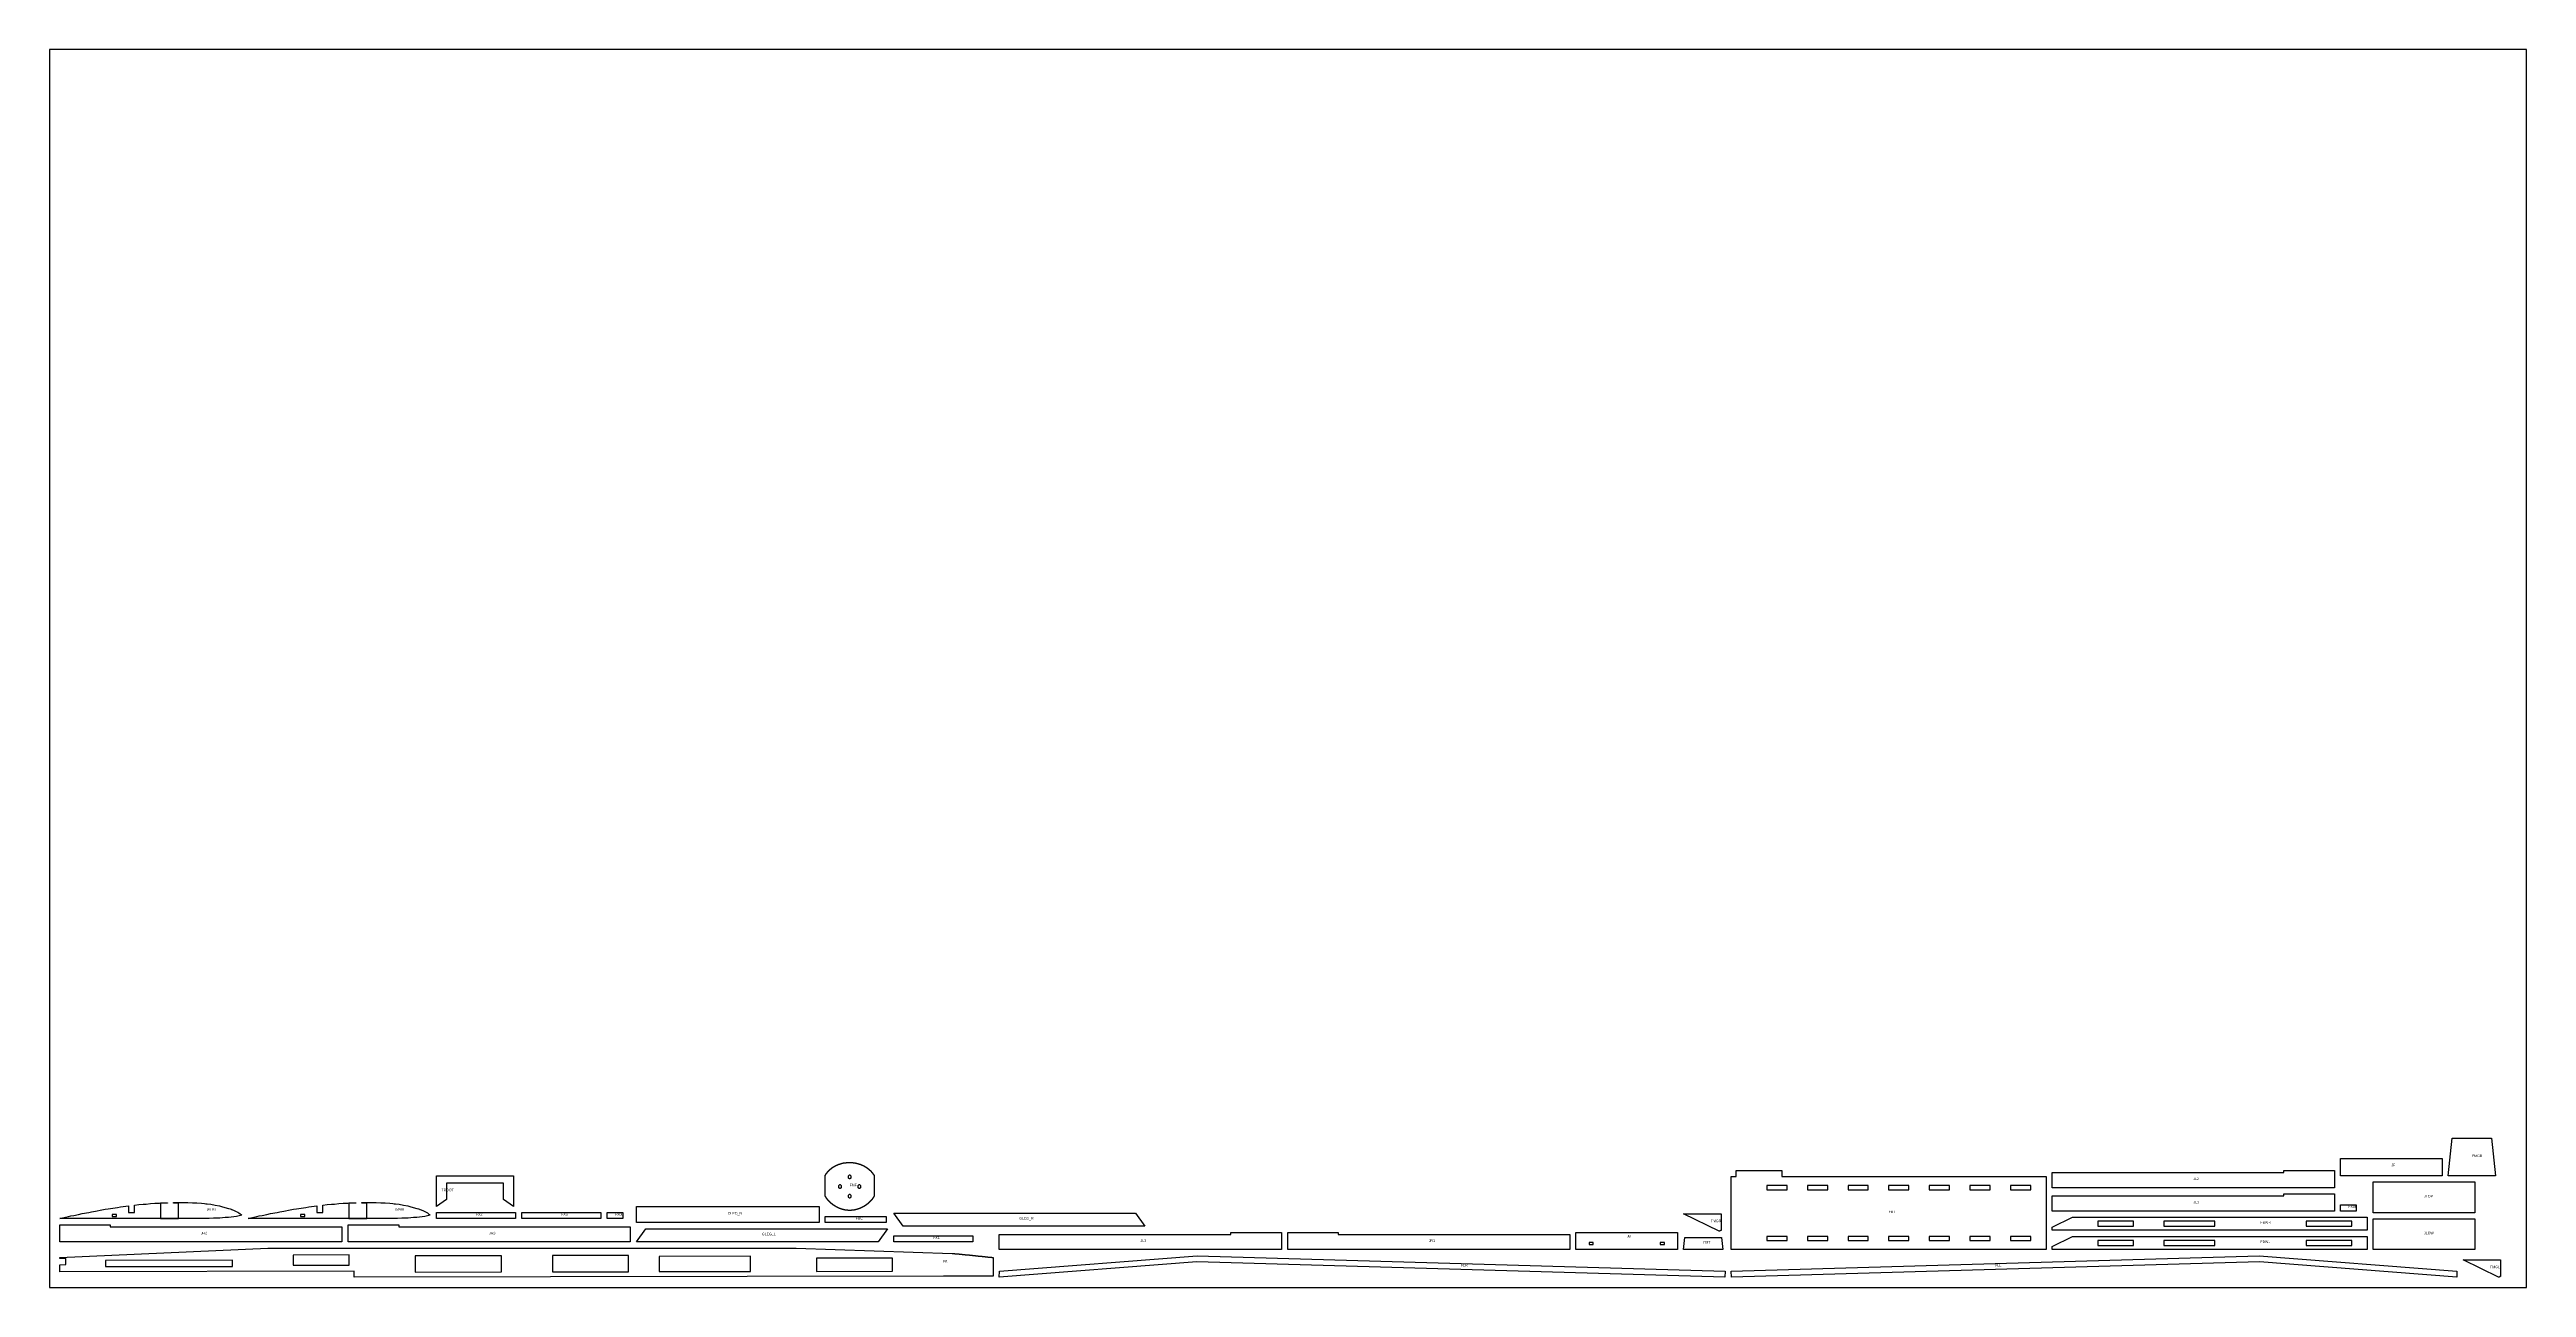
# Model space of a CAD drawing. Header units: millimetres. Extents: x 0 to 2438, y 0 to 1219.
import ezdxf

# ---------------------------------------------------------------- set-up
doc = ezdxf.new("R2010")
doc.units = ezdxf.units.MM
for name, color, linetype in [('CUT', 7, 'Continuous'), ('MARK', 3, 'Continuous'), ('STOCK_REFERENCE_DO_NOT_CUT', 8, 'Continuous')]:
    doc.layers.add(name, color=color, linetype=linetype)

msp = doc.modelspace()

# ---------------------------------------------------------------- linework, layer by layer
at = {"layer": 'CUT'}
for points in [[(2361.4, 109.9), (2365.4, 146.9), (2404, 146.9), (2408, 109.9)], [(763.7, 110.5), (763.7, 110.5), (763.7, 110.5), (763.7, 110.5), (763.7, 110.5), (763.7, 110.5), (763.7, 110.5), (763.7, 110.5), (763.7, 110.5), (763.7, 110.5), (763.7, 110.5), (763.7, 110.5), (763.7, 110.5), (763.7, 110.5), (763.7, 110.5), (763.7, 110.5), (763.7, 110.5), (763.7, 110.5), (763.7, 110.5), (763.7, 110.5), (763.7, 110.5), (763.7, 110.5), (763.7, 110.5), (763.7, 110.5), (763.7, 110.5), (763.7, 110.5), (763.7, 110.5), (763.7, 110.5), (763.7, 110.5), (763.7, 110.5), (763.7, 110.5), (763.7, 110.5), (763.7, 110.5), (763.7, 110.5), (763.7, 110.5), (763.7, 110.5), (763.7, 110.5), (763.7, 110.5), (763.7, 110.5), (763.7, 110.5), (763.7, 110.5), (763.7, 110.5), (763.7, 110.5), (763.7, 110.5), (763.7, 110.5), (763.7, 110.5), (763.7, 110.5), (763.7, 110.5), (763.7, 110.5), (763.7, 110.5), (763.7, 110.5), (763.7, 110.5), (763.7, 110.5), (763.7, 110.5), (763.7, 110.5), (763.7, 110.5), (763.7, 110.5), (763.7, 110.5), (763.7, 110.5), (763.7, 110.5), (763.7, 110.5), (763.7, 110.5), (763.7, 110.5), (763.7, 110.5), (763.7, 110.5), (763.7, 110.5), (763.7, 110.5), (763.7, 110.5), (763.7, 110.5), (763.7, 110.5), (763.7, 110.5), (763.7, 110.5), (763.7, 110.5), (763.7, 110.5), (763.7, 110.5), (763.7, 110.5), (763.7, 110.5), (763.7, 110.5), (763.7, 110.5), (763.7, 110.5), (763.7, 110.5), (763.7, 110.5), (763.7, 110.5), (763.7, 110.5), (763.7, 110.5), (763.7, 110.5), (763.7, 110.5), (763.7, 110.5), (763.7, 110.5), (763.7, 110.5), (763.7, 110.5), (763.7, 110.5), (763.7, 110.5), (763.7, 110.5), (763.7, 110.5), (763.7, 110.5), (763.7, 110.5), (763.7, 110.5), (763.7, 110.5), (763.7, 110.5), (763.7, 110.5), (763.7, 110.5), (763.7, 110.5), (763.7, 110.5), (763.7, 110.5), (763.7, 110.5), (763.7, 110.5), (763.7, 110.5), (763.7, 110.5), (763.7, 110.5), (763.7, 110.5), (763.7, 110.5), (763.7, 110.5), (763.7, 110.5), (763.7, 110.5), (763.7, 110.5), (763.7, 110.5), (763.7, 110.5), (763.7, 110.5), (763.7, 110.5), (763.7, 110.5), (763.7, 110.5), (763.7, 110.5), (763.7, 110.5), (763.7, 110.5), (763.7, 110.5), (763.7, 110.5), (763.7, 110.5), (763.7, 110.5), (763.7, 110.5), (763.7, 110.5), (763.7, 110.5), (763.7, 110.5), (763.7, 110.5), (763.7, 110.5), (763.7, 110.5), (763.7, 110.5), (763.7, 110.5), (763.7, 110.5), (763.7, 110.5), (763.7, 110.5), (763.7, 110.5), (763.7, 110.5), (763.7, 110.5), (763.7, 110.5), (763.7, 110.5), (763.7, 110.5), (763.7, 110.5), (763.7, 110.5), (763.7, 110.5), (763.7, 110.5), (763.7, 110.5), (763.7, 110.5), (763.7, 110.5), (763.7, 110.5), (763.7, 110.5), (763.7, 110.5), (763.7, 110.5), (763.7, 110.5), (763.7, 110.5), (763.7, 110.5), (763.7, 110.5), (763.7, 110.5), (763.7, 110.5), (763.7, 110.5), (763.7, 110.5), (763.7, 110.5), (763.7, 110.5), (763.7, 110.5), (763.7, 110.5), (763.7, 110.5), (763.7, 110.5), (763.7, 110.5), (763.7, 110.5), (763.7, 110.5), (763.7, 110.5), (763.7, 110.5), (763.7, 110.5), (763.7, 110.5), (763.7, 110.5), (763.7, 110.5), (763.7, 110.5), (763.7, 110.5), (763.7, 110.5), (763.7, 110.5), (763.7, 110.5), (763.7, 110.5), (763.7, 110.5), (763.7, 110.5), (763.7, 110.5), (763.7, 110.5), (763.7, 110.5), (763.7, 110.5), (763.7, 110.5), (763.7, 110.5), (763.7, 110.5), (763.7, 110.5), (763.7, 110.5), (763.7, 110.5), (763.7, 110.5), (763.7, 110.5), (763.7, 110.5), (763.7, 110.5), (763.7, 110.5), (763.7, 110.5), (763.7, 110.5), (763.7, 110.5), (763.7, 110.5), (763.7, 110.5), (763.7, 110.5), (763.7, 110.5), (763.7, 110.5), (763.7, 110.5), (763.7, 110.5), (763.7, 110.5), (763.7, 110.5), (763.7, 110.5), (763.7, 110.5), (763.7, 110.5), (763.7, 110.5), (763.7, 110.5), (763.7, 110.5), (763.7, 110.5), (763.7, 110.5), (763.7, 110.5), (763.7, 110.5), (763.7, 110.5), (763.7, 110.5), (763.7, 110.5), (763.7, 110.5), (763.7, 110.5), (763.7, 110.5), (763.7, 110.5), (763.7, 110.5), (763.8, 110.5), (763.8, 110.5), (763.8, 110.5), (763.8, 110.6), (763.8, 110.6), (763.8, 110.6), (763.8, 110.6), (763.8, 110.6), (763.8, 110.6), (763.8, 110.6), (763.8, 110.6), (763.8, 110.6), (763.8, 110.6), (763.8, 110.6), (763.8, 110.6), (763.8, 110.6), (763.8, 110.6), (763.8, 110.6), (763.8, 110.6), (763.8, 110.6), (763.8, 110.6), (763.8, 110.6), (763.8, 110.6), (763.8, 110.6), (763.8, 110.6), (763.8, 110.6), (763.8, 110.6), (763.8, 110.6), (763.8, 110.6), (763.8, 110.6), (763.8, 110.6), (763.8, 110.6), (763.8, 110.6), (763.8, 110.6), (763.8, 110.6), (763.8, 110.6), (763.8, 110.6), (763.8, 110.6), (763.8, 110.6), (763.8, 110.7), (763.8, 110.7), (763.8, 110.7), (763.8, 110.7), (763.8, 110.7), (763.8, 110.7), (763.8, 110.7), (763.8, 110.7), (763.8, 110.7), (763.8, 110.7), (763.8, 110.7), (763.8, 110.7), (763.8, 110.7), (763.8, 110.7), (763.8, 110.7), (763.8, 110.7), (763.8, 110.7), (763.8, 110.7), (763.8, 110.7), (763.8, 110.7), (763.8, 110.7), (763.8, 110.7), (763.8, 110.7), (763.8, 110.7), (763.8, 110.7), (763.8, 110.7), (763.9, 110.7), (763.9, 110.7), (763.9, 110.7), (763.9, 110.7), (763.9, 110.7), (763.9, 110.7), (763.9, 110.7), (763.9, 110.7), (763.9, 110.7), (763.9, 110.7), (763.9, 110.7), (763.9, 110.7), (763.9, 110.8), (763.9, 110.8), (763.9, 110.8), (763.9, 110.8), (763.9, 110.8), (763.9, 110.8), (763.9, 110.8), (763.9, 110.8), (763.9, 110.8), (763.9, 110.8), (763.9, 110.8), (763.9, 110.8), (763.9, 110.8), (763.9, 110.8), (763.9, 110.8), (763.9, 110.8), (763.9, 110.8), (763.9, 110.8), (763.9, 110.8), (763.9, 110.8), (763.9, 110.8), (763.9, 110.8), (763.9, 110.8), (763.9, 110.8), (763.9, 110.8), (763.9, 110.8), (763.9, 110.8), (763.9, 110.8), (763.9, 110.8), (763.9, 110.8), (763.9, 110.8), (763.9, 110.8), (763.9, 110.8), (763.9, 110.8), (763.9, 110.8), (763.9, 110.8), (763.9, 110.8), (763.9, 110.8), (763.9, 110.9), (763.9, 110.9), (763.9, 110.9), (763.9, 110.9), (763.9, 110.9), (763.9, 110.9), (763.9, 110.9), (763.9, 110.9), (763.9, 110.9), (763.9, 110.9), (763.9, 110.9), (763.9, 110.9), (763.9, 110.9), (764, 110.9), (764, 110.9), (764, 110.9), (764, 110.9), (764, 110.9), (764, 110.9), (764, 110.9), (764, 110.9), (764, 110.9), (764, 110.9), (764, 110.9), (764, 110.9), (764, 110.9), (764, 110.9), (764, 110.9), (764, 110.9), (764, 110.9), (764, 110.9), (764, 110.9), (764, 110.9), (764, 110.9), (764, 110.9), (764, 110.9), (764, 110.9), (764, 110.9), (764, 111), (764, 111), (764, 111), (764, 111), (764, 111), (764, 111), (764, 111), (764, 111), (764, 111), (764, 111), (764, 111), (764, 111), (764, 111), (764, 111), (764, 111), (764, 111), (764, 111), (764, 111), (764, 111), (764, 111), (764, 111), (764, 111), (764, 111), (764, 111), (764, 111), (764, 111), (764, 111), (764, 111), (764, 111), (764, 111), (764, 111), (764, 111), (764, 111), (764, 111), (764, 111), (764, 111), (764, 111), (764, 111), (764.1, 111.1), (764.1, 111.1), (764.1, 111.1), (764.1, 111.1), (764.1, 111.1), (764.1, 111.1), (764.1, 111.1), (764.1, 111.1), (764.1, 111.1), (764.1, 111.1), (764.1, 111.1), (764.1, 111.1), (764.1, 111.1), (764.1, 111.1), (764.1, 111.1), (764.1, 111.1), (764.1, 111.1), (764.1, 111.1), (764.1, 111.1), (764.1, 111.1), (764.1, 111.1), (764.1, 111.1), (764.1, 111.1), (764.1, 111.1), (764.1, 111.1), (764.1, 111.1), (764.1, 111.1), (764.1, 111.1), (764.1, 111.2), (764.1, 111.2), (764.1, 111.2), (764.1, 111.2), (764.1, 111.2), (764.1, 111.2), (764.1, 111.2), (764.1, 111.2), (764.1, 111.2), (764.1, 111.2), (764.1, 111.2), (764.1, 111.2), (764.2, 111.2), (764.2, 111.2), (764.2, 111.2), (764.2, 111.2), (764.2, 111.2), (764.2, 111.2), (764.2, 111.2), (764.2, 111.3), (764.2, 111.3), (764.2, 111.3), (764.2, 111.3), (764.2, 111.3), (764.2, 111.3), (764.2, 111.3), (764.2, 111.3), (764.2, 111.3), (764.2, 111.3), (764.2, 111.3), (764.2, 111.3), (764.2, 111.3), (764.2, 111.3), (764.2, 111.3), (764.2, 111.3), (764.2, 111.3), (764.2, 111.3), (764.2, 111.3), (764.2, 111.3), (764.2, 111.3), (764.2, 111.3), (764.2, 111.3), (764.2, 111.3), (764.2, 111.3), (764.2, 111.3), (764.2, 111.3), (764.2, 111.3), (764.2, 111.3), (764.2, 111.3), (764.2, 111.3), (764.2, 111.4), (764.2, 111.4), (764.2, 111.4), (764.2, 111.4), (764.2, 111.4), (764.2, 111.4), (764.2, 111.4), (764.2, 111.4), (764.2, 111.4), (764.2, 111.4), (764.3, 111.4), (764.3, 111.4), (764.3, 111.4), (764.3, 111.4), (764.3, 111.4), (764.3, 111.4), (764.3, 111.4), (764.3, 111.4), (764.3, 111.4), (764.3, 111.4), (764.3, 111.4), (764.3, 111.4), (764.3, 111.4), (764.3, 111.4), (764.3, 111.4), (764.3, 111.4), (764.3, 111.4), (764.3, 111.4), (764.3, 111.4), (764.3, 111.4), (764.3, 111.4), (764.3, 111.4), (764.3, 111.4), (764.3, 111.4), (764.3, 111.4), (764.3, 111.4), (764.3, 111.5), (764.3, 111.5), (764.3, 111.5), (764.3, 111.5), (764.3, 111.5), (764.3, 111.5), (764.3, 111.5), (764.3, 111.5), (764.3, 111.5), (764.3, 111.5), (764.3, 111.5), (764.3, 111.5), (764.3, 111.5), (764.3, 111.5), (764.3, 111.5), (764.3, 111.5), (764.3, 111.5), (764.3, 111.5), (764.3, 111.5), (764.3, 111.5), (764.3, 111.5), (764.3, 111.5), (764.3, 111.5), (764.3, 111.5), (764.3, 111.5), (764.3, 111.5), (764.3, 111.5), (764.3, 111.5), (764.3, 111.5), (764.4, 111.5), (764.4, 111.5), (764.4, 111.5), (764.4, 111.5), (764.4, 111.5), (764.4, 111.5), (764.4, 111.6), (764.4, 111.6), (764.4, 111.6), (764.4, 111.6), (764.4, 111.6), (764.4, 111.6), (764.4, 111.6), (764.4, 111.6), (764.4, 111.6), (764.4, 111.6), (764.4, 111.6), (764.4, 111.6), (764.4, 111.6), (764.4, 111.6), (764.4, 111.6), (764.4, 111.6), (764.4, 111.6), (764.4, 111.6), (764.4, 111.6), (764.4, 111.6), (764.4, 111.6), (764.4, 111.6), (764.4, 111.6), (764.4, 111.6), (764.4, 111.6), (764.4, 111.6), (764.4, 111.6), (764.4, 111.6), (764.4, 111.6), (764.4, 111.6), (764.4, 111.6), (764.4, 111.6), (764.4, 111.6), (764.4, 111.6), (764.4, 111.6), (764.4, 111.6), (764.4, 111.6), (764.4, 111.7), (764.4, 111.7), (764.4, 111.7), (764.4, 111.7), (764.4, 111.7), (764.4, 111.7), (764.4, 111.7), (764.4, 111.7), (764.4, 111.7), (764.4, 111.7), (764.4, 111.7), (764.4, 111.7), (764.5, 111.7), (764.5, 111.7), (764.5, 111.7), (764.5, 111.7), (764.5, 111.7), (764.5, 111.7), (764.5, 111.7), (764.5, 111.7), (764.5, 111.7), (764.5, 111.7), (764.5, 111.7), (764.5, 111.7), (764.5, 111.7), (764.5, 111.7), (764.5, 111.7), (764.5, 111.7), (764.5, 111.7), (764.5, 111.7), (764.5, 111.7), (764.5, 111.7), (764.5, 111.7), (764.5, 111.7), (764.5, 111.7), (764.5, 111.8), (764.5, 111.8), (764.5, 111.8), (764.5, 111.8), (764.5, 111.8), (764.5, 111.8), (764.5, 111.8), (764.5, 111.8), (764.5, 111.8), (764.5, 111.8), (764.5, 111.8), (764.5, 111.8), (764.5, 111.8), (764.5, 111.8), (764.5, 111.8), (764.5, 111.8), (764.5, 111.8), (764.5, 111.8), (764.5, 111.8), (764.5, 111.8), (764.5, 111.8), (764.5, 111.8), (764.5, 111.8), (764.5, 111.8), (764.5, 111.8), (764.5, 111.8), (764.5, 111.8), (764.6, 111.8), (764.6, 111.8), (764.6, 111.8), (764.6, 111.9), (764.6, 111.9), (764.6, 111.9), (764.6, 111.9), (764.6, 111.9), (764.6, 111.9), (764.6, 111.9), (764.6, 111.9), (764.6, 111.9), (764.6, 111.9), (764.6, 111.9), (764.6, 111.9), (764.6, 111.9), (764.6, 111.9), (764.6, 111.9), (764.6, 111.9), (764.6, 111.9), (764.6, 111.9), (764.6, 111.9), (764.6, 112), (764.6, 112), (764.6, 112), (764.6, 112), (764.6, 112), (764.6, 112), (764.7, 112), (764.7, 112), (764.7, 112), (764.7, 112), (764.7, 112), (764.7, 112), (764.7, 112), (764.7, 112), (764.7, 112), (764.7, 112), (764.7, 112), (764.7, 112), (764.7, 112), (764.7, 112), (764.7, 112), (764.7, 112), (764.7, 112), (764.7, 112), (764.7, 112), (764.7, 112), (764.7, 112), (764.7, 112), (764.7, 112), (764.7, 112), (764.7, 112), (764.7, 112), (764.7, 112.1), (764.7, 112.1), (764.7, 112.1), (764.7, 112.1), (764.7, 112.1), (764.7, 112.1), (764.7, 112.1), (764.7, 112.1), (764.7, 112.1), (764.7, 112.1), (764.7, 112.1), (764.7, 112.1), (764.7, 112.1), (764.7, 112.1), (764.7, 112.1), (764.7, 112.1), (764.7, 112.1), (764.7, 112.1), (764.7, 112.1), (764.7, 112.1), (764.7, 112.1), (764.7, 112.1), (764.7, 112.1), (764.7, 112.1), (764.7, 112.1), (764.7, 112.1), (764.7, 112.1), (764.7, 112.1), (764.7, 112.1), (764.7, 112.1), (764.7, 112.1), (764.8, 112.1), (764.8, 112.1), (764.8, 112.1), (764.8, 112.1), (764.8, 112.1), (764.8, 112.1), (764.8, 112.1), (764.8, 112.1), (764.8, 112.2), (764.8, 112.2), (764.8, 112.2), (764.8, 112.2), (764.8, 112.2), (764.8, 112.2), (764.8, 112.2), (764.8, 112.2), (764.8, 112.2), (764.8, 112.2), (764.8, 112.2), (764.8, 112.2), (764.8, 112.2), (764.8, 112.2), (764.8, 112.2), (764.8, 112.2), (764.8, 112.2), (764.8, 112.2), (764.8, 112.2), (764.8, 112.2), (764.8, 112.2), (764.8, 112.2), (764.8, 112.2), (764.8, 112.2), (764.8, 112.2), (764.8, 112.2), (764.8, 112.2), (764.8, 112.2), (764.8, 112.2), (764.8, 112.2), (764.8, 112.2), (764.8, 112.2), (764.8, 112.2), (764.8, 112.2), (764.8, 112.2), (764.8, 112.2), (764.8, 112.2), (764.8, 112.2), (764.8, 112.2), (764.8, 112.2), (764.8, 112.3), (764.8, 112.3), (764.8, 112.3), (764.8, 112.3), (764.8, 112.3), (764.8, 112.3), (764.8, 112.3), (764.8, 112.3), (764.9, 112.3), (764.9, 112.3), (764.9, 112.3), (764.9, 112.3), (764.9, 112.3), (764.9, 112.3), (764.9, 112.3), (764.9, 112.3), (764.9, 112.3), (764.9, 112.3), (764.9, 112.3), (764.9, 112.3), (764.9, 112.3), (764.9, 112.3), (764.9, 112.3), (764.9, 112.3), (764.9, 112.3), (764.9, 112.3), (764.9, 112.3), (764.9, 112.3), (764.9, 112.3), (764.9, 112.3), (764.9, 112.3), (764.9, 112.3), (764.9, 112.3), (764.9, 112.3), (764.9, 112.3), (764.9, 112.3), (764.9, 112.3), (764.9, 112.3), (764.9, 112.3), (764.9, 112.4), (764.9, 112.4), (764.9, 112.4), (764.9, 112.4), (764.9, 112.4), (764.9, 112.4), (764.9, 112.4), (764.9, 112.4), (764.9, 112.4), (764.9, 112.4), (764.9, 112.4), (764.9, 112.4), (764.9, 112.4), (764.9, 112.4), (764.9, 112.4), (764.9, 112.4), (764.9, 112.4), (764.9, 112.4), (764.9, 112.4), (764.9, 112.4), (764.9, 112.4), (764.9, 112.4), (764.9, 112.4), (764.9, 112.4), (764.9, 112.4), (765, 112.4), (765, 112.4), (765, 112.4), (765, 112.4), (765, 112.4), (765, 112.4), (765, 112.4), (765, 112.4), (765, 112.4), (765, 112.4), (765, 112.4), (765, 112.4), (765, 112.4), (765, 112.4), (765, 112.4), (765, 112.5), (765, 112.5), (765, 112.5), (765, 112.5), (765, 112.5), (765, 112.5), (765, 112.5), (765, 112.5), (765, 112.5), (765, 112.5), (765, 112.5), (765, 112.5), (765, 112.5), (765, 112.5), (765, 112.5), (765, 112.5), (765, 112.5), (765, 112.5), (765, 112.5), (765, 112.5), (765, 112.5), (765, 112.5), (765, 112.5), (765, 112.5), (765.1, 112.6), (765.1, 112.6), (765.1, 112.6), (765.1, 112.6), (765.1, 112.6), (765.1, 112.6), (765.1, 112.6), (765.1, 112.6), (765.1, 112.6), (765.1, 112.6), (765.1, 112.6), (765.1, 112.6), (765.1, 112.6), (765.1, 112.6), (765.1, 112.6), (765.1, 112.6), (765.1, 112.6), (765.1, 112.6), (765.1, 112.6), (765.1, 112.6), (765.1, 112.6), (765.1, 112.6), (765.1, 112.6), (765.1, 112.6), (765.1, 112.7), (765.1, 112.7), (765.1, 112.7), (765.1, 112.7), (765.1, 112.7), (765.1, 112.7), (765.1, 112.7), (765.1, 112.7), (765.1, 112.7), (765.1, 112.7), (765.1, 112.7), (765.1, 112.7), (765.1, 112.7), (765.1, 112.7), (765.2, 112.7), (765.2, 112.7), (765.2, 112.7), (765.2, 112.7), (765.2, 112.7), (765.2, 112.7), (765.2, 112.7), (765.2, 112.7), (765.2, 112.7), (765.2, 112.7), (765.2, 112.7), (765.2, 112.7), (765.2, 112.7), (765.2, 112.7), (765.2, 112.7), (765.2, 112.7), (765.2, 112.7), (765.2, 112.7), (765.2, 112.7), (765.2, 112.7), (765.2, 112.7), (765.2, 112.7), (765.2, 112.7), (765.2, 112.7), (765.2, 112.7), (765.2, 112.7), (765.2, 112.8), (765.2, 112.8), (765.2, 112.8), (765.2, 112.8), (765.2, 112.8), (765.2, 112.8), (765.2, 112.8), (765.2, 112.8), (765.2, 112.8), (765.2, 112.8), (765.2, 112.8), (765.2, 112.8), (765.2, 112.8), (765.2, 112.8), (765.2, 112.8), (765.2, 112.8), (765.2, 112.8), (765.2, 112.8), (765.2, 112.8), (765.2, 112.8), (765.2, 112.8), (765.2, 112.8), (765.2, 112.8), (765.2, 112.8), (765.2, 112.8), (765.2, 112.8), (765.2, 112.8), (765.2, 112.8), (765.2, 112.8), (765.3, 112.8), (765.3, 112.8), (765.3, 112.8), (765.3, 112.8), (765.3, 112.8), (765.3, 112.8), (765.3, 112.8), (765.3, 112.8), (765.3, 112.8), (765.3, 112.8), (765.3, 112.8), (765.3, 112.8), (765.3, 112.9), (765.3, 112.9), (765.3, 112.9), (765.3, 112.9), (765.3, 112.9), (765.3, 112.9), (765.3, 112.9), (765.3, 112.9), (765.3, 112.9), (765.3, 112.9), (765.3, 112.9), (765.3, 112.9), (765.3, 112.9), (765.3, 112.9), (765.3, 112.9), (765.3, 112.9), (765.3, 112.9), (765.3, 112.9), (765.3, 112.9), (765.3, 112.9), (765.3, 112.9), (765.3, 112.9), (765.3, 112.9), (765.3, 112.9), (765.3, 112.9), (765.3, 112.9), (765.3, 112.9), (765.3, 112.9), (765.3, 112.9), (765.3, 112.9), (765.3, 112.9), (765.3, 112.9), (765.3, 112.9), (765.3, 112.9), (765.3, 112.9), (765.3, 112.9), (765.3, 112.9), (765.3, 112.9), (765.3, 112.9), (765.3, 112.9), (765.3, 112.9), (765.4, 113), (765.4, 113), (765.4, 113), (765.4, 113), (765.4, 113), (765.4, 113), (765.4, 113), (765.4, 113), (765.4, 113), (765.4, 113), (765.4, 113), (765.4, 113), (765.4, 113), (765.4, 113), (765.4, 113), (765.4, 113), (765.4, 113), (765.4, 113), (765.4, 113), (765.4, 113), (765.4, 113), (765.4, 113), (765.4, 113), (765.4, 113), (765.4, 113), (765.4, 113), (765.4, 113), (765.4, 113), (765.4, 113), (765.4, 113), (765.4, 113), (765.4, 113), (765.4, 113), (765.4, 113), (765.4, 113), (765.4, 113), (765.4, 113), (765.4, 113), (765.4, 113), (765.4, 113), (765.4, 113), (765.4, 113.1), (765.4, 113.1), (765.4, 113.1), (765.4, 113.1), (765.4, 113.1), (765.4, 113.1), (765.4, 113.1), (765.4, 113.1), (765.4, 113.1), (765.4, 113.1), (765.4, 113.1), (765.4, 113.1), (765.5, 113.1), (765.5, 113.1), (765.5, 113.1), (765.5, 113.1), (765.5, 113.1), (765.5, 113.1), (765.5, 113.1), (765.5, 113.1), (765.5, 113.1), (765.5, 113.1), (765.5, 113.1), (765.5, 113.1), (765.5, 113.1), (765.5, 113.1), (765.5, 113.1), (765.5, 113.1), (765.5, 113.1), (765.5, 113.1), (765.5, 113.1), (765.5, 113.2), (765.5, 113.2), (765.5, 113.2), (765.5, 113.2), (765.5, 113.2), (765.5, 113.2), (765.5, 113.2), (765.5, 113.2), (765.5, 113.2), (765.5, 113.2), (765.5, 113.2), (765.5, 113.2), (765.6, 113.2), (765.6, 113.2), (765.6, 113.2), (765.6, 113.2), (765.6, 113.2), (765.6, 113.2), (765.6, 113.2), (765.6, 113.2), (765.6, 113.3), (765.6, 113.3), (765.6, 113.3), (765.6, 113.3), (765.6, 113.3), (765.6, 113.3), (765.6, 113.3), (765.6, 113.3), (765.6, 113.3), (765.6, 113.3), (765.6, 113.3), (765.6, 113.3), (765.6, 113.3), (765.6, 113.3), (765.6, 113.3), (765.6, 113.3), (765.6, 113.3), (765.6, 113.3), (765.6, 113.3), (765.6, 113.3), (765.6, 113.3), (765.6, 113.3), (765.6, 113.3), (765.6, 113.3), (765.6, 113.3), (765.6, 113.3), (765.6, 113.3), (765.6, 113.3), (765.6, 113.3), (765.6, 113.3), (765.6, 113.3), (765.6, 113.3), (765.6, 113.3), (765.6, 113.3), (765.7, 113.3), (765.7, 113.3), (765.7, 113.3), (765.7, 113.3), (765.7, 113.3), (765.7, 113.3), (765.7, 113.4), (765.7, 113.4), (765.7, 113.4), (765.7, 113.4), (765.7, 113.4), (765.7, 113.4), (765.7, 113.4), (765.7, 113.4), (765.7, 113.4), (765.7, 113.4), (765.7, 113.4), (765.7, 113.4), (765.7, 113.4), (765.7, 113.4), (765.7, 113.4), (765.7, 113.4), (765.7, 113.4), (765.7, 113.4), (765.7, 113.4), (765.7, 113.4), (765.7, 113.4), (765.7, 113.4), (765.7, 113.4), (765.7, 113.4), (765.7, 113.4), (765.7, 113.4), (765.7, 113.4), (765.7, 113.4), (765.7, 113.4), (765.7, 113.4), (765.7, 113.4), (765.7, 113.4), (765.7, 113.4), (765.7, 113.4), (765.7, 113.4), (765.7, 113.4), (765.7, 113.4), (765.7, 113.4), (765.7, 113.4), (765.7, 113.4), (765.7, 113.4), (765.7, 113.5), (765.7, 113.5), (765.7, 113.5), (765.7, 113.5), (765.8, 113.5), (765.8, 113.5), (765.8, 113.5), (765.8, 113.5), (765.8, 113.5), (765.8, 113.5), (765.8, 113.5), (765.8, 113.5), (765.8, 113.5), (765.8, 113.5), (765.8, 113.5), (765.8, 113.5), (765.8, 113.5), (765.8, 113.5), (765.8, 113.5), (765.8, 113.5), (765.8, 113.5), (765.8, 113.5), (765.8, 113.5), (765.8, 113.5), (765.8, 113.5), (765.8, 113.5), (765.8, 113.5), (765.8, 113.5), (765.8, 113.5), (765.8, 113.5), (765.8, 113.5), (765.8, 113.5), (765.8, 113.5), (765.8, 113.5), (765.8, 113.5), (765.8, 113.5), (765.8, 113.5), (765.8, 113.5), (765.8, 113.5), (765.8, 113.5), (765.8, 113.5), (765.8, 113.5), (765.8, 113.6), (765.8, 113.6), (765.8, 113.6), (765.8, 113.6), (765.8, 113.6), (765.8, 113.6), (765.8, 113.6), (765.8, 113.6), (765.8, 113.6), (765.8, 113.6), (765.8, 113.6), (765.8, 113.6), (765.8, 113.6), (765.9, 113.6), (765.9, 113.6), (765.9, 113.6), (765.9, 113.6), (765.9, 113.6), (765.9, 113.6), (765.9, 113.6), (765.9, 113.6), (765.9, 113.6), (765.9, 113.6), (765.9, 113.6), (765.9, 113.6), (765.9, 113.6), (765.9, 113.6), (765.9, 113.6), (765.9, 113.6), (765.9, 113.6), (765.9, 113.6), (765.9, 113.6), (765.9, 113.6), (765.9, 113.6), (765.9, 113.6), (765.9, 113.6), (765.9, 113.6), (765.9, 113.6), (765.9, 113.6), (765.9, 113.6), (765.9, 113.6), (765.9, 113.6), (765.9, 113.7), (765.9, 113.7), (765.9, 113.7), (765.9, 113.7), (765.9, 113.7), (765.9, 113.7), (765.9, 113.7), (765.9, 113.7), (765.9, 113.7), (765.9, 113.7), (765.9, 113.7), (765.9, 113.7), (765.9, 113.7), (765.9, 113.7), (765.9, 113.7), (765.9, 113.7), (765.9, 113.7), (765.9, 113.7), (765.9, 113.7), (765.9, 113.7), (765.9, 113.7), (765.9, 113.7), (766, 113.7), (766, 113.7), (766, 113.7), (766, 113.7), (766, 113.7), (766, 113.7), (766, 113.7), (766, 113.7), (766, 113.7), (766, 113.7), (766, 113.7), (766, 113.7), (766, 113.7), (766, 113.8), (766, 113.8), (766, 113.8), (766, 113.8), (766, 113.8), (766, 113.8), (766, 113.8), (766, 113.8), (766, 113.8), (766, 113.8), (766, 113.8), (766, 113.8), (766, 113.8), (766, 113.8), (766, 113.8), (766.1, 113.8), (766.1, 113.8), (766.1, 113.8), (766.1, 113.8), (766.1, 113.8), (766.1, 113.8), (766.1, 113.9), (766.1, 113.9), (766.1, 113.9), (766.1, 113.9), (766.1, 113.9), (766.1, 113.9), (766.1, 113.9), (766.1, 113.9), (766.1, 113.9), (766.1, 113.9), (766.1, 113.9), (766.1, 113.9), (766.1, 113.9), (766.1, 113.9), (766.1, 113.9), (766.1, 113.9), (766.1, 113.9), (766.1, 113.9), (766.1, 113.9), (766.1, 113.9), (766.1, 113.9), (766.1, 113.9), (766.1, 113.9), (766.1, 113.9), (766.1, 113.9), (766.1, 113.9), (766.1, 113.9), (766.1, 113.9), (766.1, 113.9), (766.1, 113.9), (766.1, 113.9), (766.1, 113.9), (766.1, 113.9), (766.1, 113.9), (766.2, 113.9), (766.2, 113.9), (766.2, 113.9), (766.2, 113.9), (766.2, 113.9), (766.2, 114), (766.2, 114), (766.2, 114), (766.2, 114), (766.2, 114), (766.2, 114), (766.2, 114), (766.2, 114), (766.2, 114), (766.2, 114), (766.2, 114), (766.2, 114), (766.2, 114), (766.2, 114), (766.2, 114), (766.2, 114), (766.2, 114), (766.2, 114), (766.2, 114), (766.2, 114), (766.2, 114), (766.2, 114), (766.2, 114), (766.2, 114), (766.2, 114), (766.2, 114), (766.2, 114), (766.2, 114), (766.2, 114), (766.2, 114), (766.2, 114), (766.2, 114), (766.2, 114), (766.2, 114), (766.2, 114), (766.2, 114), (766.2, 114), (766.2, 114), (766.2, 114), (766.2, 114), (766.2, 114), (766.2, 114), (766.2, 114.1), (766.2, 114.1), (766.2, 114.1), (766.3, 114.1), (766.3, 114.1), (766.3, 114.1), (766.3, 114.1), (766.3, 114.1), (766.3, 114.1), (766.3, 114.1), (766.3, 114.1), (766.3, 114.1), (766.3, 114.1), (766.3, 114.1), (766.3, 114.1), (766.3, 114.1), (766.3, 114.1), (766.3, 114.1), (766.3, 114.1), (766.3, 114.1), (766.3, 114.1), (766.3, 114.1), (766.3, 114.1), (766.3, 114.1), (766.3, 114.1), (766.3, 114.1), (766.3, 114.1), (766.3, 114.1), (766.3, 114.1), (766.3, 114.1), (766.3, 114.1), (766.3, 114.1), (766.3, 114.1), (766.3, 114.1), (766.3, 114.1), (766.3, 114.1), (766.3, 114.1), (766.3, 114.1), (766.3, 114.1), (766.3, 114.1), (766.3, 114.1), (766.3, 114.1), (766.3, 114.1), (766.3, 114.2), (766.3, 114.2), (766.3, 114.2), (766.3, 114.2), (766.3, 114.2), (766.3, 114.2), (766.3, 114.2), (766.3, 114.2), (766.3, 114.2), (766.4, 114.2), (766.4, 114.2), (766.4, 114.2), (766.4, 114.2), (766.4, 114.2), (766.4, 114.2), (766.4, 114.2), (766.4, 114.2), (766.4, 114.2), (766.4, 114.2), (766.4, 114.2), (766.4, 114.2), (766.4, 114.2), (766.4, 114.2), (766.4, 114.2), (766.4, 114.2), (766.4, 114.2), (766.4, 114.2), (766.4, 114.2), (766.4, 114.2), (766.4, 114.2), (766.4, 114.2), (766.4, 114.2), (766.4, 114.2), (766.4, 114.2), (766.4, 114.2), (766.4, 114.2), (766.4, 114.2), (766.4, 114.2), (766.4, 114.2), (766.4, 114.2), (766.4, 114.2), (766.4, 114.2), (766.4, 114.2), (766.4, 114.3), (766.4, 114.3), (766.4, 114.3), (766.4, 114.3), (766.4, 114.3), (766.4, 114.3), (766.4, 114.3), (766.4, 114.3), (766.4, 114.3), (766.4, 114.3), (766.4, 114.3), (766.4, 114.3), (766.4, 114.3), (766.4, 114.3), (766.4, 114.3), (766.5, 114.3), (766.5, 114.3), (766.5, 114.3), (766.5, 114.3), (766.5, 114.3), (766.5, 114.3), (766.5, 114.3), (766.5, 114.3), (766.5, 114.3), (766.5, 114.3), (766.5, 114.3), (766.5, 114.3), (766.5, 114.3), (766.5, 114.3), (766.5, 114.3), (766.5, 114.3), (766.5, 114.3), (766.5, 114.3), (766.5, 114.3), (766.5, 114.3), (766.5, 114.3), (766.5, 114.3), (766.5, 114.4), (766.5, 114.4), (766.5, 114.4), (766.5, 114.4), (766.5, 114.4), (766.5, 114.4), (766.5, 114.4), (766.5, 114.4), (766.5, 114.4), (766.5, 114.4), (766.6, 114.4), (766.6, 114.4), (766.6, 114.4), (766.6, 114.4), (766.6, 114.4), (766.6, 114.4), (766.6, 114.4), (766.6, 114.4), (766.6, 114.4), (766.6, 114.4), (766.6, 114.4), (766.6, 114.5), (766.6, 114.5), (766.6, 114.5), (766.6, 114.5), (766.6, 114.5), (766.6, 114.5), (766.6, 114.5), (766.6, 114.5), (766.6, 114.5), (766.6, 114.5), (766.6, 114.5), (766.6, 114.5), (766.6, 114.5), (766.6, 114.5), (766.6, 114.5), (766.6, 114.5), (766.6, 114.5), (766.6, 114.5), (766.6, 114.5), (766.6, 114.5), (766.6, 114.5), (766.6, 114.5), (766.7, 114.5), (766.7, 114.5), (766.7, 114.5), (766.7, 114.5), (766.7, 114.5), (766.7, 114.5), (766.7, 114.5), (766.7, 114.5), (766.7, 114.5), (766.7, 114.5), (766.7, 114.5), (766.7, 114.5), (766.7, 114.5), (766.7, 114.5), (766.7, 114.5), (766.7, 114.5), (766.7, 114.5), (766.7, 114.5), (766.7, 114.5), (766.7, 114.6), (766.7, 114.6), (766.7, 114.6), (766.7, 114.6), (766.7, 114.6), (766.7, 114.6), (766.7, 114.6), (766.7, 114.6), (766.7, 114.6), (766.7, 114.6), (766.7, 114.6), (766.7, 114.6), (766.7, 114.6), (766.7, 114.6), (766.7, 114.6), (766.7, 114.6), (766.7, 114.6), (766.7, 114.6), (766.7, 114.6), (766.7, 114.6), (766.7, 114.6), (766.7, 114.6), (766.7, 114.6), (766.7, 114.6), (766.7, 114.6), (766.7, 114.6), (766.7, 114.6), (766.7, 114.6), (766.8, 114.6), (766.8, 114.6), (766.8, 114.6), (766.8, 114.6), (766.8, 114.6), (766.8, 114.6), (766.8, 114.6), (766.8, 114.6), (766.8, 114.6), (766.8, 114.6), (766.8, 114.6), (766.8, 114.6), (766.8, 114.6), (766.8, 114.6), (766.8, 114.6), (766.8, 114.6), (766.8, 114.7), (766.8, 114.7), (766.8, 114.7), (766.8, 114.7), (766.8, 114.7), (766.8, 114.7), (766.8, 114.7), (766.8, 114.7), (766.8, 114.7), (766.8, 114.7), (766.8, 114.7), (766.8, 114.7), (766.8, 114.7), (766.8, 114.7), (766.8, 114.7), (766.8, 114.7), (766.8, 114.7), (766.8, 114.7), (766.8, 114.7), (766.8, 114.7), (766.8, 114.7), (766.8, 114.7), (766.8, 114.7), (766.8, 114.7), (766.8, 114.7), (766.8, 114.7), (766.8, 114.7), (766.8, 114.7), (766.8, 114.7), (766.8, 114.7), (766.8, 114.7), (766.8, 114.7), (766.9, 114.7), (766.9, 114.7), (766.9, 114.7), (766.9, 114.7), (766.9, 114.7), (766.9, 114.7), (766.9, 114.7), (766.9, 114.7), (766.9, 114.7), (766.9, 114.7), (766.9, 114.7), (766.9, 114.7), (766.9, 114.7), (766.9, 114.8), (766.9, 114.8), (766.9, 114.8), (766.9, 114.8), (766.9, 114.8), (766.9, 114.8), (766.9, 114.8), (766.9, 114.8), (766.9, 114.8), (766.9, 114.8), (766.9, 114.8), (766.9, 114.8), (766.9, 114.8), (766.9, 114.8), (766.9, 114.8), (766.9, 114.8), (766.9, 114.8), (766.9, 114.8), (766.9, 114.8), (766.9, 114.8), (766.9, 114.8), (766.9, 114.8), (766.9, 114.8), (766.9, 114.8), (766.9, 114.8), (766.9, 114.8), (766.9, 114.8), (766.9, 114.8), (766.9, 114.8), (766.9, 114.8), (766.9, 114.8), (766.9, 114.8), (766.9, 114.8), (766.9, 114.8), (767, 114.8), (767, 114.8), (767, 114.8), (767, 114.8), (767, 114.8), (767, 114.8), (767, 114.8), (767, 114.8), (767, 114.8), (767, 114.8), (767, 114.9), (767, 114.9), (767, 114.9), (767, 114.9), (767, 114.9), (767, 114.9), (767, 114.9), (767, 114.9), (767, 114.9), (767, 114.9), (767, 114.9), (767, 114.9), (767, 114.9), (767, 114.9), (767, 114.9), (767, 114.9), (767, 114.9), (767, 114.9), (767, 114.9), (767, 114.9), (767, 114.9), (767, 114.9), (767, 114.9), (767, 114.9), (767, 114.9), (767, 114.9), (767, 114.9), (767, 114.9), (767, 114.9), (767, 114.9), (767.1, 114.9), (767.1, 114.9), (767.1, 114.9), (767.1, 115), (767.1, 115), (767.1, 115), (767.1, 115), (767.1, 115), (767.1, 115), (767.1, 115), (767.1, 115), (767.1, 115), (767.1, 115), (767.1, 115), (767.1, 115), (767.1, 115), (767.1, 115), (767.1, 115), (767.1, 115), (767.1, 115), (767.1, 115), (767.1, 115), (767.1, 115), (767.2, 115), (767.2, 115), (767.2, 115), (767.2, 115), (767.2, 115), (767.2, 115.1), (767.2, 115.1), (767.2, 115.1), (767.2, 115.1), (767.2, 115.1), (767.2, 115.1), (767.2, 115.1), (767.2, 115.1), (767.2, 115.1), (767.2, 115.1), (767.2, 115.1), (767.2, 115.1), (767.2, 115.1), (767.2, 115.1), (767.2, 115.1), (767.2, 115.1), (767.2, 115.1), (767.2, 115.1), (767.2, 115.1), (767.2, 115.1), (767.2, 115.1), (767.2, 115.1), (767.2, 115.1), (767.2, 115.1), (767.2, 115.1), (767.2, 115.1), (767.2, 115.1), (767.2, 115.1), (767.2, 115.1), (767.2, 115.1), (767.2, 115.1), (767.2, 115.1), (767.2, 115.1), (767.2, 115.1), (767.2, 115.1), (767.2, 115.1), (767.2, 115.1), (767.2, 115.1), (767.2, 115.1), (767.2, 115.1), (767.2, 115.1), (767.3, 115.1), (767.3, 115.1), (767.3, 115.1), (767.3, 115.1), (767.3, 115.2), (767.3, 115.2), (767.3, 115.2), (767.3, 115.2), (767.3, 115.2), (767.3, 115.2), (767.3, 115.2), (767.3, 115.2), (767.3, 115.2), (767.3, 115.2), (767.3, 115.2), (767.3, 115.2), (767.3, 115.2), (767.3, 115.2), (767.3, 115.2), (767.3, 115.2), (767.3, 115.2), (767.3, 115.2), (767.3, 115.2), (767.3, 115.2), (767.3, 115.2), (767.3, 115.2), (767.3, 115.2), (767.3, 115.2), (767.3, 115.2), (767.3, 115.2), (767.3, 115.2), (767.3, 115.2), (767.3, 115.2), (767.3, 115.2), (767.3, 115.2), (767.3, 115.2), (767.3, 115.2), (767.3, 115.2), (767.3, 115.2), (767.3, 115.2), (767.3, 115.2), (767.3, 115.2), (767.3, 115.2), (767.3, 115.2), (767.3, 115.2), (767.3, 115.2), (767.4, 115.2), (767.4, 115.2), (767.4, 115.2), (767.4, 115.2), (767.4, 115.2), (767.4, 115.3), (767.4, 115.3), (767.4, 115.3), (767.4, 115.3), (767.4, 115.3), (767.4, 115.3), (767.4, 115.3), (767.4, 115.3), (767.4, 115.3), (767.4, 115.3), (767.4, 115.3), (767.4, 115.3), (767.4, 115.3), (767.4, 115.3), (767.4, 115.3), (767.4, 115.3), (767.4, 115.3), (767.4, 115.3), (767.4, 115.3), (767.4, 115.3), (767.4, 115.3), (767.4, 115.3), (767.4, 115.3), (767.4, 115.3), (767.4, 115.3), (767.4, 115.3), (767.4, 115.3), (767.4, 115.3), (767.4, 115.3), (767.4, 115.3), (767.4, 115.3), (767.4, 115.3), (767.4, 115.3), (767.4, 115.3), (767.4, 115.3), (767.4, 115.3), (767.4, 115.3), (767.4, 115.3), (767.4, 115.3), (767.4, 115.3), (767.4, 115.3), (767.5, 115.3), (767.5, 115.3), (767.5, 115.3), (767.5, 115.3), (767.5, 115.4), (767.5, 115.4), (767.5, 115.4), (767.5, 115.4), (767.5, 115.4), (767.5, 115.4), (767.5, 115.4), (767.5, 115.4), (767.5, 115.4), (767.5, 115.4), (767.5, 115.4), (767.5, 115.4), (767.5, 115.4), (767.5, 115.4), (767.5, 115.4), (767.5, 115.4), (767.5, 115.4), (767.5, 115.4), (767.5, 115.4), (767.5, 115.4), (767.5, 115.4), (767.5, 115.4), (767.5, 115.4), (767.5, 115.4), (767.5, 115.4), (767.5, 115.4), (767.5, 115.4), (767.5, 115.4), (767.5, 115.4), (767.5, 115.4), (767.5, 115.4), (767.5, 115.4), (767.5, 115.4), (767.5, 115.4), (767.5, 115.4), (767.5, 115.4), (767.5, 115.4), (767.5, 115.4), (767.5, 115.4), (767.5, 115.4), (767.5, 115.4), (767.5, 115.4), (767.6, 115.4), (767.6, 115.4), (767.6, 115.4), (767.6, 115.4), (767.6, 115.5), (767.6, 115.5), (767.6, 115.5), (767.6, 115.5), (767.6, 115.5), (767.6, 115.5), (767.6, 115.5), (767.6, 115.5), (767.6, 115.5), (767.6, 115.5), (767.6, 115.5), (767.6, 115.5), (767.6, 115.5), (767.6, 115.5), (767.6, 115.5), (767.6, 115.5), (767.6, 115.5), (767.6, 115.5), (767.6, 115.5), (767.6, 115.5), (767.6, 115.5), (767.6, 115.5), (767.6, 115.5), (767.7, 115.5), (767.7, 115.5), (767.7, 115.5), (767.7, 115.6), (767.7, 115.6), (767.7, 115.6), (767.7, 115.6), (767.7, 115.6), (767.7, 115.6), (767.7, 115.6), (767.7, 115.6), (767.7, 115.6), (767.7, 115.6), (767.7, 115.6), (767.7, 115.6), (767.7, 115.6), (767.7, 115.6), (767.7, 115.6), (767.7, 115.6), (767.7, 115.6), (767.7, 115.6), (767.7, 115.6), (767.7, 115.6), (767.7, 115.6), (767.7, 115.6), (767.7, 115.6), (767.7, 115.6), (767.7, 115.6), (767.7, 115.6), (767.7, 115.6), (767.7, 115.6), (767.7, 115.6), (767.7, 115.6), (767.8, 115.6), (767.8, 115.6), (767.8, 115.6), (767.8, 115.6), (767.8, 115.6), (767.8, 115.6), (767.8, 115.6), (767.8, 115.6), (767.8, 115.7), (767.8, 115.7), (767.8, 115.7), (767.8, 115.7), (767.8, 115.7), (767.8, 115.7), (767.8, 115.7), (767.8, 115.7), (767.8, 115.7), (767.8, 115.7), (767.8, 115.7), (767.8, 115.7), (767.8, 115.7), (767.8, 115.7), (767.8, 115.7), (767.8, 115.7), (767.8, 115.7), (767.8, 115.7), (767.8, 115.7), (767.8, 115.7), (767.8, 115.7), (767.8, 115.7), (767.8, 115.7), (767.8, 115.7), (767.8, 115.7), (767.8, 115.7), (767.8, 115.7), (767.8, 115.7), (767.8, 115.7), (767.8, 115.7), (767.8, 115.7), (767.8, 115.7), (767.8, 115.7), (767.8, 115.7), (767.8, 115.7), (767.8, 115.7), (767.8, 115.7), (767.8, 115.7), (767.8, 115.7), (767.9, 115.7), (767.9, 115.7), (767.9, 115.7), (767.9, 115.7), (767.9, 115.7), (767.9, 115.7), (767.9, 115.7), (767.9, 115.7), (767.9, 115.7), (767.9, 115.7), (767.9, 115.8), (767.9, 115.8), (767.9, 115.8), (767.9, 115.8), (767.9, 115.8), (767.9, 115.8), (767.9, 115.8), (767.9, 115.8), (767.9, 115.8), (767.9, 115.8), (767.9, 115.8), (767.9, 115.8), (767.9, 115.8), (767.9, 115.8), (767.9, 115.8), (767.9, 115.8), (767.9, 115.8), (767.9, 115.8), (767.9, 115.8), (767.9, 115.8), (767.9, 115.8), (767.9, 115.8), (767.9, 115.8), (767.9, 115.8), (767.9, 115.8), (767.9, 115.8), (767.9, 115.8), (767.9, 115.8), (767.9, 115.8), (767.9, 115.8), (767.9, 115.8), (767.9, 115.8), (767.9, 115.8), (767.9, 115.8), (767.9, 115.8), (767.9, 115.8), (768, 115.8), (768, 115.8), (768, 115.8), (768, 115.8), (768, 115.8), (768, 115.8), (768, 115.8), (768, 115.8), (768, 115.8), (768, 115.8), (768, 115.8), (768, 115.8), (768, 115.8), (768, 115.9), (768, 115.9), (768, 115.9), (768, 115.9), (768, 115.9), (768, 115.9), (768, 115.9), (768, 115.9), (768, 115.9), (768, 115.9), (768, 115.9), (768, 115.9), (768, 115.9), (768, 115.9), (768, 115.9), (768, 115.9), (768, 115.9), (768, 115.9), (768, 115.9), (768, 115.9), (768, 115.9), (768, 115.9), (768, 115.9), (768, 115.9), (768, 115.9), (768, 115.9), (768, 115.9), (768, 115.9), (768, 115.9), (768, 115.9), (768, 115.9), (768, 115.9), (768, 115.9), (768.1, 115.9), (768.1, 115.9), (768.1, 115.9), (768.1, 115.9), (768.1, 115.9), (768.1, 115.9), (768.1, 115.9), (768.1, 115.9), (768.1, 115.9), (768.1, 115.9), (768.1, 115.9), (768.1, 115.9), (768.1, 115.9), (768.1, 115.9), (768.1, 115.9), (768.1, 115.9), (768.1, 115.9), (768.1, 116), (768.1, 116), (768.1, 116), (768.1, 116), (768.1, 116), (768.1, 116), (768.1, 116), (768.1, 116), (768.1, 116), (768.1, 116), (768.1, 116), (768.1, 116), (768.1, 116), (768.1, 116), (768.1, 116), (768.1, 116), (768.1, 116), (768.1, 116), (768.1, 116), (768.1, 116), (768.1, 116), (768.1, 116), (768.1, 116), (768.2, 116), (768.2, 116), (768.2, 116), (768.2, 116), (768.2, 116), (768.2, 116), (768.2, 116), (768.2, 116), (768.2, 116), (768.2, 116), (768.2, 116.1), (768.2, 116.1), (768.2, 116.1), (768.2, 116.1), (768.2, 116.1), (768.2, 116.1), (768.2, 116.1), (768.2, 116.1), (768.2, 116.1), (768.2, 116.1), (768.2, 116.1), (768.2, 116.1), (768.2, 116.1), (768.3, 116.1), (768.3, 116.1), (768.3, 116.1), (768.3, 116.1), (768.3, 116.1), (768.3, 116.1), (768.3, 116.1), (768.3, 116.1), (768.3, 116.1), (768.3, 116.1), (768.3, 116.1), (768.3, 116.1), (768.3, 116.1), (768.3, 116.1), (768.3, 116.1), (768.3, 116.1), (768.3, 116.1), (768.3, 116.1), (768.3, 116.1), (768.3, 116.1), (768.3, 116.1), (768.3, 116.2), (768.3, 116.2), (768.3, 116.2), (768.3, 116.2), (768.3, 116.2), (768.3, 116.2), (768.3, 116.2), (768.3, 116.2), (768.3, 116.2), (768.3, 116.2), (768.3, 116.2), (768.3, 116.2), (768.3, 116.2), (768.3, 116.2), (768.3, 116.2), (768.3, 116.2), (768.3, 116.2), (768.3, 116.2), (768.3, 116.2), (768.3, 116.2), (768.3, 116.2), (768.4, 116.2), (768.4, 116.2), (768.4, 116.2), (768.4, 116.2), (768.4, 116.2), (768.4, 116.2), (768.4, 116.2), (768.4, 116.2), (768.4, 116.2), (768.4, 116.2), (768.4, 116.2), (768.4, 116.2), (768.4, 116.2), (768.4, 116.2), (768.4, 116.2), (768.4, 116.2), (768.4, 116.2), (768.4, 116.2), (768.4, 116.2), (768.4, 116.2), (768.4, 116.2), (768.4, 116.2), (768.4, 116.2), (768.4, 116.2), (768.4, 116.2), (768.4, 116.2), (768.4, 116.2), (768.4, 116.2), (768.4, 116.2), (768.4, 116.3), (768.4, 116.3), (768.4, 116.3), (768.4, 116.3), (768.4, 116.3), (768.4, 116.3), (768.4, 116.3), (768.4, 116.3), (768.4, 116.3), (768.4, 116.3), (768.4, 116.3), (768.4, 116.3), (768.4, 116.3), (768.4, 116.3), (768.4, 116.3), (768.5, 116.3), (768.5, 116.3), (768.5, 116.3), (768.5, 116.3), (768.5, 116.3), (768.5, 116.3), (768.5, 116.3), (768.5, 116.3), (768.5, 116.3), (768.5, 116.3), (768.5, 116.3), (768.5, 116.3), (768.5, 116.3), (768.5, 116.3), (768.5, 116.3), (768.5, 116.3), (768.5, 116.3), (768.5, 116.3), (768.5, 116.3), (768.5, 116.3), (768.5, 116.3), (768.5, 116.3), (768.5, 116.3), (768.5, 116.3), (768.5, 116.3), (768.5, 116.3), (768.5, 116.3), (768.5, 116.3), (768.5, 116.3), (768.5, 116.3), (768.5, 116.3), (768.5, 116.3), (768.5, 116.3), (768.5, 116.3), (768.5, 116.3), (768.5, 116.4), (768.5, 116.4), (768.5, 116.4), (768.5, 116.4), (768.5, 116.4), (768.5, 116.4), (768.5, 116.4), (768.5, 116.4), (768.5, 116.4), (768.5, 116.4), (768.6, 116.4), (768.6, 116.4), (768.6, 116.4), (768.6, 116.4), (768.6, 116.4), (768.6, 116.4), (768.6, 116.4), (768.6, 116.4), (768.6, 116.4), (768.6, 116.4), (768.6, 116.4), (768.6, 116.4), (768.6, 116.4), (768.6, 116.4), (768.6, 116.4), (768.6, 116.4), (768.6, 116.4), (768.6, 116.4), (768.6, 116.4), (768.6, 116.4), (768.6, 116.4), (768.6, 116.4), (768.6, 116.4), (768.6, 116.4), (768.6, 116.4), (768.6, 116.4), (768.6, 116.4), (768.6, 116.4), (768.6, 116.4), (768.6, 116.4), (768.6, 116.4), (768.6, 116.4), (768.6, 116.4), (768.6, 116.4), (768.6, 116.4), (768.6, 116.4), (768.6, 116.4), (768.6, 116.4), (768.6, 116.4), (768.6, 116.4), (768.6, 116.4), (768.6, 116.5), (768.6, 116.5), (768.6, 116.5), (768.6, 116.5), (768.7, 116.5), (768.7, 116.5), (768.7, 116.5), (768.7, 116.5), (768.7, 116.5), (768.7, 116.5), (768.7, 116.5), (768.7, 116.5), (768.7, 116.5), (768.7, 116.5), (768.7, 116.5), (768.7, 116.5), (768.7, 116.5), (768.7, 116.5), (768.7, 116.5), (768.7, 116.5), (768.7, 116.5), (768.7, 116.5), (768.7, 116.5), (768.7, 116.5), (768.7, 116.5), (768.7, 116.5), (768.7, 116.5), (768.7, 116.5), (768.7, 116.5), (768.7, 116.5), (768.7, 116.5), (768.7, 116.5), (768.7, 116.5), (768.7, 116.5), (768.7, 116.5), (768.8, 116.5), (768.8, 116.5), (768.8, 116.6), (768.8, 116.6), (768.8, 116.6), (768.8, 116.6), (768.8, 116.6), (768.8, 116.6), (768.8, 116.6), (768.8, 116.6), (768.8, 116.6), (768.8, 116.6), (768.8, 116.6), (768.8, 116.6), (768.8, 116.6), (768.8, 116.6), (768.8, 116.6), (768.8, 116.6), (768.8, 116.6), (768.8, 116.6), (768.8, 116.6), (768.8, 116.6), (768.8, 116.6), (768.8, 116.6), (768.8, 116.6), (768.8, 116.6), (768.8, 116.6), (768.9, 116.6), (768.9, 116.6), (768.9, 116.6), (768.9, 116.6), (768.9, 116.6), (768.9, 116.6), (768.9, 116.6), (768.9, 116.6), (768.9, 116.6), (768.9, 116.6), (768.9, 116.6), (768.9, 116.6), (768.9, 116.7), (768.9, 116.7), (768.9, 116.7), (768.9, 116.7), (768.9, 116.7), (768.9, 116.7), (768.9, 116.7), (768.9, 116.7), (768.9, 116.7), (768.9, 116.7), (768.9, 116.7), (768.9, 116.7), (768.9, 116.7), (768.9, 116.7), (768.9, 116.7), (768.9, 116.7), (768.9, 116.7), (768.9, 116.7), (768.9, 116.7), (768.9, 116.7), (768.9, 116.7), (768.9, 116.7), (768.9, 116.7), (768.9, 116.7), (768.9, 116.7), (768.9, 116.7), (768.9, 116.7), (768.9, 116.7), (768.9, 116.7), (768.9, 116.7), (768.9, 116.7), (768.9, 116.7), (768.9, 116.7), (768.9, 116.7), (769, 116.7), (769, 116.7), (769, 116.7), (769, 116.7), (769, 116.7), (769, 116.7), (769, 116.7), (769, 116.7), (769, 116.7), (769, 116.7), (769, 116.7), (769, 116.7), (769, 116.7), (769, 116.7), (769, 116.7), (769, 116.7), (769, 116.7), (769, 116.7), (769, 116.7), (769, 116.7), (769, 116.7), (769, 116.8), (769, 116.8), (769, 116.8), (769, 116.8), (769, 116.8), (769, 116.8), (769, 116.8), (769, 116.8), (769, 116.8), (769, 116.8), (769, 116.8), (769, 116.8), (769, 116.8), (769, 116.8), (769, 116.8), (769, 116.8), (769, 116.8), (769, 116.8), (769, 116.8), (769, 116.8), (769, 116.8), (769, 116.8), (769, 116.8), (769, 116.8), (769, 116.8), (769, 116.8), (769.1, 116.8), (769.1, 116.8), (769.1, 116.8), (769.1, 116.8), (769.1, 116.8), (769.1, 116.8), (769.1, 116.8), (769.1, 116.8), (769.1, 116.8), (769.1, 116.8), (769.1, 116.8), (769.1, 116.8), (769.1, 116.8), (769.1, 116.8), (769.1, 116.8), (769.1, 116.8), (769.1, 116.8), (769.1, 116.8), (769.1, 116.8), (769.1, 116.8), (769.1, 116.8), (769.1, 116.8), (769.1, 116.8), (769.1, 116.8), (769.1, 116.8), (769.1, 116.8), (769.1, 116.8), (769.1, 116.8), (769.1, 116.8), (769.1, 116.9), (769.1, 116.9), (769.1, 116.9), (769.1, 116.9), (769.1, 116.9), (769.1, 116.9), (769.1, 116.9), (769.1, 116.9), (769.1, 116.9), (769.1, 116.9), (769.1, 116.9), (769.1, 116.9), (769.1, 116.9), (769.1, 116.9), (769.1, 116.9), (769.1, 116.9), (769.1, 116.9), (769.2, 116.9), (769.2, 116.9), (769.2, 116.9), (769.2, 116.9), (769.2, 116.9), (769.2, 116.9), (769.2, 116.9), (769.2, 116.9), (769.2, 116.9), (769.2, 116.9), (769.2, 116.9), (769.2, 116.9), (769.2, 116.9), (769.2, 116.9), (769.2, 116.9), (769.2, 116.9), (769.2, 116.9), (769.2, 116.9), (769.2, 116.9), (769.2, 116.9), (769.2, 116.9), (769.2, 116.9), (769.2, 116.9), (769.2, 116.9), (769.2, 116.9), (769.2, 116.9), (769.2, 116.9), (769.2, 116.9), (769.2, 116.9), (769.2, 116.9), (769.2, 116.9), (769.2, 116.9), (769.2, 116.9), (769.2, 116.9), (769.2, 116.9), (769.2, 116.9), (769.2, 116.9), (769.2, 116.9), (769.2, 116.9), (769.2, 117), (769.2, 117), (769.2, 117), (769.2, 117), (769.2, 117), (769.2, 117), (769.2, 117), (769.3, 117), (769.3, 117), (769.3, 117), (769.3, 117), (769.3, 117), (769.3, 117), (769.3, 117), (769.3, 117), (769.3, 117), (769.3, 117), (769.3, 117), (769.3, 117), (769.3, 117), (769.3, 117), (769.3, 117), (769.3, 117), (769.3, 117), (769.3, 117), (769.3, 117), (769.3, 117), (769.3, 117), (769.3, 117), (769.3, 117), (769.4, 117), (769.4, 117), (769.4, 117.1), (769.4, 117.1), (769.4, 117.1), (769.4, 117.1), (769.4, 117.1), (769.4, 117.1), (769.4, 117.1), (769.4, 117.1), (769.4, 117.1), (769.4, 117.1), (769.4, 117.1), (769.4, 117.1), (769.4, 117.1), (769.4, 117.1), (769.4, 117.1), (769.4, 117.1), (769.4, 117.1), (769.4, 117.1), (769.4, 117.1), (769.4, 117.1), (769.4, 117.1), (769.4, 117.1), (769.4, 117.1), (769.4, 117.1), (769.4, 117.1), (769.4, 117.1), (769.4, 117.1), (769.4, 117.1), (769.4, 117.1), (769.4, 117.1), (769.4, 117.1), (769.4, 117.1), (769.4, 117.1), (769.4, 117.1), (769.4, 117.1), (769.5, 117.1), (769.5, 117.1), (769.5, 117.1), (769.5, 117.1), (769.5, 117.1), (769.5, 117.1), (769.5, 117.1), (769.5, 117.1), (769.5, 117.1), (769.5, 117.1), (769.5, 117.1), (769.5, 117.1), (769.5, 117.1), (769.5, 117.1), (769.5, 117.1), (769.5, 117.2), (769.5, 117.2), (769.5, 117.2), (769.5, 117.2), (769.5, 117.2), (769.5, 117.2), (769.5, 117.2), (769.5, 117.2), (769.5, 117.2), (769.5, 117.2), (769.5, 117.2), (769.5, 117.2), (769.5, 117.2), (769.5, 117.2), (769.5, 117.2), (769.5, 117.2), (769.5, 117.2), (769.5, 117.2), (769.5, 117.2), (769.5, 117.2), (769.5, 117.2), (769.5, 117.2), (769.5, 117.2), (769.5, 117.2), (769.5, 117.2), (769.5, 117.2), (769.5, 117.2), (769.5, 117.2), (769.5, 117.2), (769.5, 117.2), (769.6, 117.2), (769.6, 117.2), (769.6, 117.2), (769.6, 117.2), (769.6, 117.2), (769.6, 117.2), (769.6, 117.2), (769.6, 117.2), (769.6, 117.2), (769.6, 117.2), (769.6, 117.2), (769.6, 117.2), (769.6, 117.2), (769.6, 117.2), (769.6, 117.2), (769.6, 117.2), (769.6, 117.2), (769.6, 117.2), (769.6, 117.2), (769.6, 117.2), (769.6, 117.2), (769.6, 117.2), (769.6, 117.2), (769.6, 117.2), (769.6, 117.2), (769.6, 117.2), (769.6, 117.2), (769.6, 117.3), (769.6, 117.3), (769.6, 117.3), (769.6, 117.3), (769.6, 117.3), (769.6, 117.3), (769.6, 117.3), (769.6, 117.3), (769.6, 117.3), (769.6, 117.3), (769.6, 117.3), (769.6, 117.3), (769.6, 117.3), (769.6, 117.3), (769.6, 117.3), (769.6, 117.3), (769.6, 117.3), (769.6, 117.3), (769.6, 117.3), (769.7, 117.3), (769.7, 117.3), (769.7, 117.3), (769.7, 117.3), (769.7, 117.3), (769.7, 117.3), (769.7, 117.3), (769.7, 117.3), (769.7, 117.3), (769.7, 117.3), (769.7, 117.3), (769.7, 117.3), (769.7, 117.3), (769.7, 117.3), (769.7, 117.3), (769.7, 117.3), (769.7, 117.3), (769.7, 117.3), (769.7, 117.3), (769.7, 117.3), (769.7, 117.3), (769.7, 117.3), (769.7, 117.3), (769.7, 117.3), (769.7, 117.3), (769.7, 117.3), (769.7, 117.3), (769.7, 117.3), (769.7, 117.3), (769.7, 117.3), (769.7, 117.3), (769.7, 117.3), (769.7, 117.3), (769.7, 117.3), (769.7, 117.3), (769.7, 117.3), (769.7, 117.3), (769.7, 117.3), (769.7, 117.3), (769.7, 117.4), (769.7, 117.4), (769.7, 117.4), (769.7, 117.4), (769.7, 117.4), (769.7, 117.4), (769.7, 117.4), (769.8, 117.4), (769.8, 117.4), (769.8, 117.4), (769.8, 117.4), (769.8, 117.4), (769.8, 117.4), (769.8, 117.4), (769.8, 117.4), (769.8, 117.4), (769.8, 117.4), (769.8, 117.4), (769.8, 117.4), (769.8, 117.4), (769.8, 117.4), (769.8, 117.4), (769.8, 117.4), (769.8, 117.4), (769.8, 117.4), (769.8, 117.4), (769.8, 117.4), (769.8, 117.4), (769.8, 117.4), (769.8, 117.4), (769.8, 117.4), (769.8, 117.4), (769.8, 117.4), (769.8, 117.4), (769.8, 117.4), (769.8, 117.4), (769.8, 117.4), (769.8, 117.4), (769.8, 117.4), (769.8, 117.4), (769.8, 117.4), (769.8, 117.4), (769.8, 117.4), (769.9, 117.4), (769.9, 117.4), (769.9, 117.4), (769.9, 117.4), (769.9, 117.5), (769.9, 117.5), (769.9, 117.5), (769.9, 117.5), (769.9, 117.5), (769.9, 117.5), (769.9, 117.5), (769.9, 117.5), (769.9, 117.5), (769.9, 117.5), (769.9, 117.5), (769.9, 117.5), (769.9, 117.5), (769.9, 117.5), (769.9, 117.5), (769.9, 117.5), (769.9, 117.5), (769.9, 117.5), (769.9, 117.5), (769.9, 117.5), (770, 117.5), (770, 117.5), (770, 117.5), (770, 117.5), (770, 117.5), (770, 117.5), (770, 117.5), (770, 117.5), (770, 117.5), (770, 117.5), (770, 117.5), (770, 117.5), (770, 117.5), (770, 117.5), (770, 117.5), (770, 117.5), (770, 117.5), (770, 117.5), (770, 117.5), (770, 117.5), (770, 117.5), (770, 117.5), (770, 117.5), (770, 117.5), (770, 117.6), (770, 117.6), (770, 117.6), (770, 117.6), (770, 117.6), (770, 117.6), (770, 117.6), (770, 117.6), (770, 117.6), (770, 117.6), (770, 117.6), (770, 117.6), (770, 117.6), (770, 117.6), (770, 117.6), (770, 117.6), (770, 117.6), (770, 117.6), (770, 117.6), (770, 117.6), (770, 117.6), (770, 117.6), (770, 117.6), (770, 117.6), (770, 117.6), (770.1, 117.6), (770.1, 117.6), (770.1, 117.6), (770.1, 117.6), (770.1, 117.6), (770.1, 117.6), (770.1, 117.6), (770.1, 117.6), (770.1, 117.6), (770.1, 117.6), (770.1, 117.6), (770.1, 117.6), (770.1, 117.6), (770.1, 117.6), (770.1, 117.6), (770.1, 117.6), (770.1, 117.6), (770.1, 117.6), (770.1, 117.6), (770.1, 117.6), (770.1, 117.6), (770.1, 117.6), (770.1, 117.6), (770.1, 117.6), (770.1, 117.6), (770.1, 117.6), (770.1, 117.6), (770.1, 117.6), (770.1, 117.6), (770.1, 117.6), (770.1, 117.6), (770.1, 117.6), (770.1, 117.6), (770.1, 117.6), (770.1, 117.6), (770.1, 117.6), (770.1, 117.6), (770.1, 117.6), (770.1, 117.6), (770.1, 117.7), (770.1, 117.7), (770.1, 117.7), (770.1, 117.7), (770.1, 117.7), (770.1, 117.7), (770.1, 117.7), (770.1, 117.7), (770.1, 117.7), (770.1, 117.7), (770.2, 117.7), (770.2, 117.7), (770.2, 117.7), (770.2, 117.7), (770.2, 117.7), (770.2, 117.7), (770.2, 117.7), (770.2, 117.7), (770.2, 117.7), (770.2, 117.7), (770.2, 117.7), (770.2, 117.7), (770.2, 117.7), (770.2, 117.7), (770.2, 117.7), (770.2, 117.7), (770.2, 117.7), (770.2, 117.7), (770.2, 117.7), (770.2, 117.7), (770.2, 117.7), (770.2, 117.7), (770.2, 117.7), (770.2, 117.7), (770.2, 117.7), (770.2, 117.7), (770.2, 117.7), (770.2, 117.7), (770.2, 117.7), (770.2, 117.7), (770.2, 117.7), (770.2, 117.7), (770.2, 117.7), (770.2, 117.7), (770.2, 117.7), (770.2, 117.7), (770.2, 117.7), (770.2, 117.7), (770.2, 117.7), (770.2, 117.7), (770.2, 117.7), (770.2, 117.7), (770.2, 117.7), (770.2, 117.7), (770.2, 117.7), (770.2, 117.7), (770.2, 117.7), (770.2, 117.7), (770.2, 117.7), (770.3, 117.7), (770.3, 117.7), (770.3, 117.7), (770.3, 117.7), (770.3, 117.7), (770.3, 117.7), (770.3, 117.7), (770.3, 117.8), (770.3, 117.8), (770.3, 117.8), (770.3, 117.8), (770.3, 117.8), (770.3, 117.8), (770.3, 117.8), (770.3, 117.8), (770.3, 117.8), (770.3, 117.8), (770.3, 117.8), (770.3, 117.8), (770.3, 117.8), (770.3, 117.8), (770.3, 117.8), (770.3, 117.8), (770.3, 117.8), (770.3, 117.8), (770.3, 117.8), (770.3, 117.8), (770.3, 117.8), (770.3, 117.8), (770.3, 117.8), (770.3, 117.8), (770.3, 117.8), (770.3, 117.8), (770.3, 117.8), (770.3, 117.8), (770.3, 117.8), (770.3, 117.8), (770.3, 117.8), (770.3, 117.8), (770.3, 117.8), (770.3, 117.8), (770.3, 117.8), (770.3, 117.8), (770.3, 117.8), (770.3, 117.8), (770.3, 117.8), (770.4, 117.8), (770.4, 117.8), (770.4, 117.8), (770.4, 117.8), (770.4, 117.8), (770.4, 117.8), (770.4, 117.8), (770.4, 117.8), (770.4, 117.8), (770.4, 117.8), (770.4, 117.8), (770.4, 117.8), (770.4, 117.9), (770.4, 117.9), (770.4, 117.9), (770.4, 117.9), (770.4, 117.9), (770.4, 117.9), (770.4, 117.9), (770.4, 117.9), (770.4, 117.9), (770.4, 117.9), (770.4, 117.9), (770.4, 117.9), (770.5, 117.9), (770.5, 117.9), (770.5, 117.9), (770.5, 117.9), (770.5, 117.9), (770.5, 117.9), (770.5, 117.9), (770.5, 117.9), (770.5, 117.9), (770.5, 117.9), (770.5, 117.9), (770.5, 117.9), (770.5, 117.9), (770.5, 117.9), (770.5, 117.9), (770.5, 117.9), (770.5, 117.9), (770.5, 117.9), (770.5, 117.9), (770.5, 117.9), (770.5, 117.9), (770.5, 117.9), (770.5, 117.9), (770.5, 117.9), (770.5, 117.9), (770.5, 117.9), (770.5, 117.9), (770.5, 117.9), (770.5, 117.9), (770.5, 117.9), (770.5, 117.9), (770.5, 117.9), (770.5, 117.9), (770.5, 117.9), (770.5, 117.9), (770.5, 117.9), (770.5, 117.9), (770.5, 117.9), (770.5, 118), (770.5, 118), (770.5, 118), (770.5, 118), (770.6, 118), (770.6, 118), (770.6, 118), (770.6, 118), (770.6, 118), (770.6, 118), (770.6, 118), (770.6, 118), (770.6, 118), (770.6, 118), (770.6, 118), (770.6, 118), (770.6, 118), (770.6, 118), (770.6, 118), (770.6, 118), (770.6, 118), (770.6, 118), (770.6, 118), (770.6, 118), (770.6, 118), (770.6, 118), (770.6, 118), (770.6, 118), (770.6, 118), (770.6, 118), (770.6, 118), (770.6, 118), (770.6, 118), (770.6, 118), (770.6, 118), (770.6, 118), (770.6, 118), (770.6, 118), (770.6, 118), (770.6, 118), (770.6, 118), (770.6, 118), (770.6, 118), (770.6, 118), (770.6, 118), (770.6, 118), (770.6, 118), (770.6, 118), (770.6, 118), (770.6, 118), (770.6, 118), (770.6, 118), (770.6, 118), (770.7, 118), (770.7, 118), (770.7, 118), (770.7, 118), (770.7, 118), (770.7, 118), (770.7, 118), (770.7, 118), (770.7, 118), (770.7, 118), (770.7, 118), (770.7, 118), (770.7, 118), (770.7, 118), (770.7, 118), (770.7, 118.1), (770.7, 118.1), (770.7, 118.1), (770.7, 118.1), (770.7, 118.1), (770.7, 118.1), (770.7, 118.1), (770.7, 118.1), (770.7, 118.1), (770.7, 118.1), (770.7, 118.1), (770.7, 118.1), (770.7, 118.1), (770.7, 118.1), (770.7, 118.1), (770.7, 118.1), (770.7, 118.1), (770.7, 118.1), (770.7, 118.1), (770.7, 118.1), (770.7, 118.1), (770.7, 118.1), (770.7, 118.1), (770.7, 118.1), (770.7, 118.1), (770.7, 118.1), (770.7, 118.1), (770.7, 118.1), (770.7, 118.1), (770.7, 118.1), (770.7, 118.1), (770.7, 118.1), (770.7, 118.1), (770.8, 118.1), (770.8, 118.1), (770.8, 118.1), (770.8, 118.1), (770.8, 118.1), (770.8, 118.1), (770.8, 118.1), (770.8, 118.1), (770.8, 118.1), (770.8, 118.1), (770.8, 118.1), (770.8, 118.1), (770.8, 118.1), (770.8, 118.1), (770.8, 118.1), (770.8, 118.1), (770.8, 118.1), (770.8, 118.1), (770.8, 118.1), (770.8, 118.1), (770.8, 118.1), (770.8, 118.1), (770.8, 118.1), (770.8, 118.1), (770.8, 118.1), (770.8, 118.1), (770.8, 118.1), (770.8, 118.1), (770.8, 118.1), (770.8, 118.1), (770.8, 118.1), (770.8, 118.1), (770.8, 118.1), (770.8, 118.1), (770.8, 118.1), (770.8, 118.1), (770.8, 118.2), (770.8, 118.2), (770.8, 118.2), (770.8, 118.2), (770.8, 118.2), (770.8, 118.2), (770.8, 118.2), (770.8, 118.2), (770.8, 118.2), (770.8, 118.2), (770.8, 118.2), (770.9, 118.2), (770.9, 118.2), (770.9, 118.2), (770.9, 118.2), (770.9, 118.2), (770.9, 118.2), (770.9, 118.2), (770.9, 118.2), (770.9, 118.2), (770.9, 118.2), (770.9, 118.2), (770.9, 118.2), (770.9, 118.2), (770.9, 118.2), (770.9, 118.2), (770.9, 118.2), (770.9, 118.2), (770.9, 118.2), (770.9, 118.2), (770.9, 118.2), (770.9, 118.2), (770.9, 118.2), (770.9, 118.2), (770.9, 118.2), (770.9, 118.2), (770.9, 118.2), (770.9, 118.2), (770.9, 118.2), (770.9, 118.2), (770.9, 118.2), (770.9, 118.2), (770.9, 118.2), (771, 118.2), (771, 118.2), (771, 118.2), (771, 118.2), (771, 118.2), (771, 118.2), (771, 118.3), (771, 118.3), (771, 118.3), (771, 118.3), (771, 118.3), (771, 118.3), (771, 118.3), (771, 118.3), (771, 118.3), (771, 118.3), (771, 118.3), (771, 118.3), (771, 118.3), (771, 118.3), (771, 118.3), (771, 118.3), (771, 118.3), (771, 118.3), (771, 118.3), (771, 118.3), (771, 118.3), (771, 118.3), (771, 118.3), (771, 118.3), (771, 118.3), (771, 118.3), (771, 118.3), (771, 118.3), (771, 118.3), (771, 118.3), (771, 118.3), (771, 118.3), (771, 118.3), (771, 118.3), (771, 118.3), (771, 118.3), (771, 118.3), (771, 118.3), (771, 118.3), (771, 118.3), (771, 118.3), (771.1, 118.3), (771.1, 118.3), (771.1, 118.3), (771.1, 118.3), (771.1, 118.3), (771.1, 118.3), (771.1, 118.3), (771.1, 118.3), (771.1, 118.3), (771.1, 118.3), (771.1, 118.3), (771.1, 118.3), (771.1, 118.3), (771.1, 118.3), (771.1, 118.3), (771.1, 118.3), (771.1, 118.3), (771.1, 118.3), (771.1, 118.3), (771.1, 118.3), (771.1, 118.3), (771.1, 118.3), (771.1, 118.3), (771.1, 118.3), (771.1, 118.3), (771.1, 118.3), (771.1, 118.3), (771.1, 118.3), (771.1, 118.3), (771.1, 118.3), (771.1, 118.3), (771.1, 118.3), (771.1, 118.3), (771.1, 118.3), (771.1, 118.3), (771.1, 118.3), (771.1, 118.3), (771.1, 118.3), (771.1, 118.3), (771.1, 118.3), (771.1, 118.3), (771.1, 118.3), (771.1, 118.4), (771.1, 118.4), (771.1, 118.4), (771.1, 118.4), (771.1, 118.4), (771.1, 118.4), (771.1, 118.4), (771.1, 118.4), (771.1, 118.4), (771.1, 118.4), (771.1, 118.4), (771.1, 118.4), (771.1, 118.4), (771.1, 118.4), (771.1, 118.4), (771.1, 118.4), (771.1, 118.4), (771.1, 118.4), (771.1, 118.4), (771.2, 118.4), (771.2, 118.4), (771.2, 118.4), (771.2, 118.4), (771.2, 118.4), (771.2, 118.4), (771.2, 118.4), (771.2, 118.4), (771.2, 118.4), (771.2, 118.4), (771.2, 118.4), (771.2, 118.4), (771.2, 118.4), (771.2, 118.4), (771.2, 118.4), (771.2, 118.4), (771.2, 118.4), (771.2, 118.4), (771.2, 118.4), (771.2, 118.4), (771.2, 118.4), (771.2, 118.4), (771.2, 118.4), (771.2, 118.4), (771.2, 118.4), (771.2, 118.4), (771.2, 118.4), (771.2, 118.4), (771.2, 118.4), (771.2, 118.4), (771.2, 118.4), (771.2, 118.4), (771.2, 118.4), (771.2, 118.4), (771.2, 118.4), (771.2, 118.4), (771.2, 118.4), (771.2, 118.4), (771.2, 118.4), (771.2, 118.4), (771.2, 118.4), (771.2, 118.4), (771.2, 118.4), (771.2, 118.4), (771.2, 118.4), (771.2, 118.4), (771.2, 118.4), (771.2, 118.4), (771.2, 118.4), (771.2, 118.4), (771.2, 118.4), (771.2, 118.4), (771.2, 118.4), (771.2, 118.4), (771.2, 118.4), (771.2, 118.4), (771.2, 118.4), (771.2, 118.4), (771.2, 118.4), (771.2, 118.4), (771.2, 118.4), (771.3, 118.4), (771.3, 118.4), (771.3, 118.4), (771.3, 118.4), (771.3, 118.4), (771.3, 118.4), (771.3, 118.4), (771.3, 118.4), (771.3, 118.4), (771.3, 118.4), (771.3, 118.4), (771.3, 118.5), (771.3, 118.5), (771.3, 118.5), (771.3, 118.5), (771.3, 118.5), (771.3, 118.5), (771.3, 118.5), (771.3, 118.5), (771.3, 118.5), (771.3, 118.5), (771.3, 118.5), (771.3, 118.5), (771.3, 118.5), (771.3, 118.5), (771.3, 118.5), (771.3, 118.5), (771.3, 118.5), (771.3, 118.5), (771.3, 118.5), (771.3, 118.5), (771.3, 118.5), (771.3, 118.5), (771.3, 118.5), (771.3, 118.5), (771.3, 118.5), (771.3, 118.5), (771.3, 118.5), (771.3, 118.5), (771.3, 118.5), (771.3, 118.5), (771.3, 118.5), (771.3, 118.5), (771.3, 118.5), (771.3, 118.5), (771.3, 118.5), (771.3, 118.5), (771.3, 118.5), (771.4, 118.5), (771.4, 118.5), (771.4, 118.5), (771.4, 118.5), (771.4, 118.5), (771.4, 118.5), (771.4, 118.5), (771.4, 118.5), (771.4, 118.5), (771.4, 118.5), (771.4, 118.5), (771.4, 118.5), (771.4, 118.5), (771.4, 118.5), (771.4, 118.5), (771.4, 118.5), (771.4, 118.5), (771.4, 118.5), (771.4, 118.5), (771.4, 118.5), (771.4, 118.5), (771.4, 118.5), (771.4, 118.5), (771.4, 118.5), (771.4, 118.6), (771.4, 118.6), (771.4, 118.6), (771.4, 118.6), (771.4, 118.6), (771.4, 118.6), (771.4, 118.6), (771.4, 118.6), (771.4, 118.6), (771.4, 118.6), (771.4, 118.6), (771.4, 118.6), (771.4, 118.6), (771.4, 118.6), (771.4, 118.6), (771.4, 118.6), (771.4, 118.6), (771.4, 118.6), (771.5, 118.6), (771.5, 118.6), (771.5, 118.6), (771.5, 118.6), (771.5, 118.6), (771.5, 118.6), (771.5, 118.6), (771.5, 118.6), (771.5, 118.6), (771.5, 118.6), (771.5, 118.6), (771.5, 118.6), (771.5, 118.6), (771.5, 118.6), (771.5, 118.6), (771.5, 118.6), (771.5, 118.6), (771.5, 118.6), (771.5, 118.6), (771.5, 118.6), (771.5, 118.6), (771.5, 118.6), (771.5, 118.6), (771.5, 118.6), (771.5, 118.6), (771.5, 118.6), (771.5, 118.6), (771.5, 118.6), (771.5, 118.6), (771.5, 118.6), (771.5, 118.6), (771.5, 118.6), (771.5, 118.6), (771.5, 118.6), (771.5, 118.6), (771.5, 118.6), (771.5, 118.6), (771.5, 118.6), (771.5, 118.6), (771.5, 118.6), (771.5, 118.6), (771.5, 118.6), (771.5, 118.6), (771.5, 118.6), (771.5, 118.6), (771.5, 118.6), (771.5, 118.6), (771.5, 118.6), (771.5, 118.6), (771.5, 118.6), (771.5, 118.6), (771.5, 118.6), (771.5, 118.6), (771.5, 118.6), (771.5, 118.6), (771.5, 118.6), (771.5, 118.6), (771.5, 118.6), (771.5, 118.6), (771.5, 118.6), (771.5, 118.6), (771.5, 118.6), (771.6, 118.6), (771.6, 118.6), (771.6, 118.6), (771.6, 118.6), (771.6, 118.6), (771.6, 118.6), (771.6, 118.6), (771.6, 118.6), (771.6, 118.6), (771.6, 118.6), (771.6, 118.6), (771.6, 118.6), (771.6, 118.6), (771.6, 118.6), (771.6, 118.7), (771.6, 118.7), (771.6, 118.7), (771.6, 118.7), (771.6, 118.7), (771.6, 118.7), (771.6, 118.7), (771.6, 118.7), (771.6, 118.7), (771.6, 118.7), (771.6, 118.7), (771.6, 118.7), (771.6, 118.7), (771.6, 118.7), (771.6, 118.7), (771.6, 118.7), (771.6, 118.7), (771.6, 118.7), (771.6, 118.7), (771.6, 118.7), (771.6, 118.7), (771.6, 118.7), (771.6, 118.7), (771.6, 118.7), (771.6, 118.7), (771.6, 118.7), (771.6, 118.7), (771.6, 118.7), (771.6, 118.7), (771.6, 118.7), (771.6, 118.7), (771.6, 118.7), (771.6, 118.7), (771.6, 118.7), (771.6, 118.7), (771.6, 118.7), (771.6, 118.7), (771.6, 118.7), (771.6, 118.7), (771.6, 118.7), (771.6, 118.7), (771.6, 118.7), (771.6, 118.7), (771.6, 118.7), (771.6, 118.7), (771.6, 118.7), (771.7, 118.7), (771.7, 118.7), (771.7, 118.7), (771.7, 118.7), (771.7, 118.7), (771.7, 118.7), (771.7, 118.7), (771.7, 118.7), (771.7, 118.7), (771.7, 118.7), (771.7, 118.7), (771.7, 118.7), (771.7, 118.7), (771.7, 118.7), (771.7, 118.7), (771.7, 118.7), (771.7, 118.7), (771.7, 118.7), (771.7, 118.7), (771.7, 118.7), (771.7, 118.7), (771.7, 118.7), (771.7, 118.7), (771.7, 118.7), (771.7, 118.7), (771.7, 118.7), (771.7, 118.7), (771.7, 118.7), (771.7, 118.7), (771.7, 118.7), (771.7, 118.7), (771.7, 118.7), (771.7, 118.7), (771.7, 118.7), (771.7, 118.7), (771.7, 118.7), (771.7, 118.7), (771.7, 118.7), (771.7, 118.7), (771.7, 118.7), (771.7, 118.7), (771.7, 118.7), (771.7, 118.7), (771.7, 118.7), (771.7, 118.7), (771.7, 118.7), (771.7, 118.7), (771.7, 118.7), (771.7, 118.8), (771.7, 118.8), (771.7, 118.8), (771.7, 118.8), (771.7, 118.8), (771.7, 118.8), (771.8, 118.8), (771.8, 118.8), (771.8, 118.8), (771.8, 118.8), (771.8, 118.8), (771.8, 118.8), (771.8, 118.8), (771.8, 118.8), (771.8, 118.8), (771.8, 118.8), (771.8, 118.8), (771.8, 118.8), (771.8, 118.8), (771.8, 118.8), (771.8, 118.8), (771.8, 118.8), (771.8, 118.8), (771.8, 118.8), (771.8, 118.8), (771.8, 118.8), (771.8, 118.8), (771.8, 118.8), (771.8, 118.8), (771.8, 118.8), (771.8, 118.8), (771.8, 118.8), (771.8, 118.8), (771.8, 118.8), (771.8, 118.8), (771.8, 118.8), (771.8, 118.8), (771.8, 118.8), (771.8, 118.8), (771.8, 118.8), (771.8, 118.8), (771.8, 118.8), (771.9, 118.8), (771.9, 118.8), (771.9, 118.8), (771.9, 118.8), (771.9, 118.8), (771.9, 118.8), (771.9, 118.8), (771.9, 118.8), (771.9, 118.8), (771.9, 118.8), (771.9, 118.8), (771.9, 118.8), (771.9, 118.8), (771.9, 118.8), (771.9, 118.8), (771.9, 118.8), (771.9, 118.8), (771.9, 118.8), (771.9, 118.8), (771.9, 118.8), (771.9, 118.8), (771.9, 118.8), (771.9, 118.8), (771.9, 118.8), (771.9, 118.8), (771.9, 118.8), (771.9, 118.8), (771.9, 118.8), (771.9, 118.9), (771.9, 118.9), (771.9, 118.9), (771.9, 118.9), (771.9, 118.9), (771.9, 118.9), (771.9, 118.9), (771.9, 118.9), (771.9, 118.9), (771.9, 118.9), (771.9, 118.9), (771.9, 118.9), (771.9, 118.9), (771.9, 118.9), (771.9, 118.9), (771.9, 118.9), (771.9, 118.9), (771.9, 118.9), (771.9, 118.9), (771.9, 118.9), (771.9, 118.9), (771.9, 118.9), (771.9, 118.9), (771.9, 118.9), (771.9, 118.9), (771.9, 118.9), (771.9, 118.9), (771.9, 118.9), (771.9, 118.9), (771.9, 118.9), (771.9, 118.9), (771.9, 118.9), (771.9, 118.9), (771.9, 118.9), (771.9, 118.9), (772, 118.9), (772, 118.9), (772, 118.9), (772, 118.9), (772, 118.9), (772, 118.9), (772, 118.9), (772, 118.9), (772, 118.9), (772, 118.9), (772, 118.9), (772, 118.9), (772, 118.9), (772, 118.9), (772, 118.9), (772, 118.9), (772, 118.9), (772, 118.9), (772, 118.9), (772, 118.9), (772, 118.9), (772, 118.9), (772, 118.9), (772, 118.9), (772, 118.9), (772, 118.9), (772, 118.9), (772, 118.9), (772, 118.9), (772, 118.9), (772, 118.9), (772, 118.9), (772, 118.9), (772, 118.9), (772, 118.9), (772, 118.9), (772, 118.9), (772, 118.9), (772, 118.9), (772, 118.9), (772, 118.9), (772, 118.9), (772, 118.9), (772, 118.9), (772, 118.9), (772, 118.9), (772, 118.9), (772, 118.9), (772, 118.9), (772, 118.9), (772, 118.9), (772, 118.9), (772, 118.9), (772, 118.9), (772, 118.9), (772, 118.9), (772, 118.9), (772, 118.9), (772, 118.9), (772, 118.9), (772, 118.9), (772.1, 118.9), (772.1, 118.9), (772.1, 119), (772.1, 119), (772.1, 119), (772.1, 119), (772.1, 119), (772.1, 119), (772.1, 119), (772.1, 119), (772.1, 119), (772.1, 119), (772.1, 119), (772.1, 119), (772.1, 119), (772.1, 119), (772.1, 119), (772.1, 119), (772.1, 119), (772.1, 119), (772.1, 119), (772.1, 119), (772.1, 119), (772.1, 119), (772.1, 119), (772.1, 119), (772.1, 119), (772.1, 119), (772.1, 119), (772.1, 119), (772.1, 119), (772.1, 119), (772.1, 119), (772.1, 119), (772.1, 119), (772.1, 119), (772.1, 119), (772.1, 119), (772.1, 119), (772.1, 119), (772.1, 119), (772.1, 119), (772.1, 119), (772.1, 119), (772.1, 119), (772.1, 119), (772.1, 119), (772.1, 119), (772.1, 119), (772.1, 119), (772.1, 119), (772.1, 119), (772.1, 119), (772.1, 119), (772.1, 119), (772.1, 119), (772.1, 119), (772.1, 119), (772.2, 119), (772.2, 119), (772.2, 119), (772.2, 119), (772.2, 119), (772.2, 119), (772.2, 119), (772.2, 119), (772.2, 119), (772.2, 119), (772.2, 119), (772.2, 119), (772.2, 119), (772.2, 119), (772.2, 119), (772.2, 119), (772.2, 119), (772.2, 119), (772.2, 119), (772.2, 119), (772.2, 119), (772.2, 119), (772.2, 119.1), (772.2, 119.1), (772.2, 119.1), (772.2, 119.1), (772.2, 119.1), (772.2, 119.1), (772.2, 119.1), (772.2, 119.1), (772.2, 119.1), (772.2, 119.1), (772.3, 119.1), (772.3, 119.1), (772.3, 119.1), (772.3, 119.1), (772.3, 119.1), (772.3, 119.1), (772.3, 119.1), (772.3, 119.1), (772.3, 119.1), (772.3, 119.1), (772.3, 119.1), (772.3, 119.1), (772.3, 119.1), (772.3, 119.1), (772.3, 119.1), (772.3, 119.1), (772.3, 119.1), (772.3, 119.1), (772.3, 119.1), (772.3, 119.1), (772.3, 119.1), (772.3, 119.1), (772.3, 119.1), (772.3, 119.1), (772.3, 119.1), (772.3, 119.1), (772.3, 119.1), (772.3, 119.1), (772.3, 119.1), (772.3, 119.1), (772.3, 119.1), (772.3, 119.1), (772.3, 119.1), (772.3, 119.1), (772.3, 119.1), (772.3, 119.1), (772.3, 119.1), (772.3, 119.1), (772.3, 119.1), (772.3, 119.1), (772.3, 119.1), (772.3, 119.1), (772.3, 119.1), (772.3, 119.1), (772.3, 119.1), (772.3, 119.1), (772.3, 119.1), (772.3, 119.1), (772.3, 119.1), (772.3, 119.1), (772.3, 119.1), (772.3, 119.1), (772.3, 119.1), (772.3, 119.1), (772.3, 119.1), (772.3, 119.1), (772.3, 119.1), (772.3, 119.1), (772.3, 119.1), (772.3, 119.1), (772.3, 119.1), (772.3, 119.1), (772.3, 119.1), (772.4, 119.1), (772.4, 119.1), (772.4, 119.1), (772.4, 119.1), (772.4, 119.1), (772.4, 119.1), (772.4, 119.1), (772.4, 119.1), (772.4, 119.1), (772.4, 119.1), (772.4, 119.1), (772.4, 119.1), (772.4, 119.1), (772.4, 119.1), (772.4, 119.1), (772.4, 119.1), (772.4, 119.1), (772.4, 119.1), (772.4, 119.1), (772.4, 119.1), (772.4, 119.1), (772.4, 119.1), (772.4, 119.1), (772.4, 119.1), (772.4, 119.1), (772.4, 119.1), (772.4, 119.2), (772.4, 119.2), (772.4, 119.2), (772.4, 119.2), (772.4, 119.2), (772.4, 119.2), (772.4, 119.2), (772.4, 119.2), (772.4, 119.2), (772.4, 119.2), (772.4, 119.2), (772.4, 119.2), (772.4, 119.2), (772.4, 119.2), (772.4, 119.2), (772.4, 119.2), (772.4, 119.2), (772.4, 119.2), (772.4, 119.2), (772.4, 119.2), (772.4, 119.2), (772.4, 119.2), (772.4, 119.2), (772.4, 119.2), (772.4, 119.2), (772.4, 119.2), (772.4, 119.2), (772.4, 119.2), (772.4, 119.2), (772.4, 119.2), (772.4, 119.2), (772.4, 119.2), (772.4, 119.2), (772.4, 119.2), (772.4, 119.2), (772.4, 119.2), (772.4, 119.2), (772.5, 119.2), (772.5, 119.2), (772.5, 119.2), (772.5, 119.2), (772.5, 119.2), (772.5, 119.2), (772.5, 119.2), (772.5, 119.2), (772.5, 119.2), (772.5, 119.2), (772.5, 119.2), (772.5, 119.2), (772.5, 119.2), (772.5, 119.2), (772.5, 119.2), (772.5, 119.2), (772.5, 119.2), (772.5, 119.2), (772.5, 119.2), (772.5, 119.2), (772.5, 119.2), (772.5, 119.2), (772.5, 119.2), (772.5, 119.2), (772.5, 119.2), (772.5, 119.2), (772.5, 119.2), (772.5, 119.2), (772.5, 119.2), (772.5, 119.2), (772.5, 119.2), (772.5, 119.2), (772.5, 119.2), (772.5, 119.2), (772.5, 119.2), (772.5, 119.2), (772.5, 119.2), (772.5, 119.2), (772.5, 119.2), (772.5, 119.2), (772.5, 119.2), (772.5, 119.2), (772.5, 119.2), (772.5, 119.2), (772.5, 119.2), (772.5, 119.2), (772.5, 119.2), (772.5, 119.2), (772.5, 119.2), (772.5, 119.2), (772.5, 119.2), (772.5, 119.2), (772.5, 119.2), (772.5, 119.2), (772.5, 119.2), (772.5, 119.2), (772.5, 119.2), (772.5, 119.2), (772.5, 119.2), (772.5, 119.2), (772.5, 119.2), (772.5, 119.2), (772.6, 119.2), (772.6, 119.2), (772.6, 119.2), (772.6, 119.2), (772.6, 119.3), (772.6, 119.3), (772.6, 119.3), (772.6, 119.3), (772.6, 119.3), (772.6, 119.3), (772.6, 119.3), (772.6, 119.3), (772.6, 119.3), (772.6, 119.3), (772.6, 119.3), (772.6, 119.3), (772.6, 119.3), (772.6, 119.3), (772.6, 119.3), (772.6, 119.3), (772.6, 119.3), (772.6, 119.3), (772.6, 119.3), (772.6, 119.3), (772.6, 119.3), (772.6, 119.3), (772.6, 119.3), (772.6, 119.3), (772.6, 119.3), (772.6, 119.3), (772.6, 119.3), (772.6, 119.3), (772.6, 119.3), (772.6, 119.3), (772.7, 119.3), (772.7, 119.3), (772.7, 119.3), (772.7, 119.3), (772.7, 119.3), (772.7, 119.3), (772.7, 119.3), (772.7, 119.3), (772.7, 119.3), (772.7, 119.3), (772.7, 119.3), (772.7, 119.3), (772.7, 119.3), (772.7, 119.3), (772.7, 119.3), (772.7, 119.3), (772.7, 119.3), (772.7, 119.3), (772.7, 119.3), (772.7, 119.3), (772.7, 119.3), (772.7, 119.3), (772.7, 119.3), (772.7, 119.3), (772.7, 119.3), (772.7, 119.3), (772.7, 119.3), (772.7, 119.3), (772.7, 119.3), (772.7, 119.3), (772.7, 119.3), (772.7, 119.3), (772.7, 119.3), (772.7, 119.3), (772.7, 119.3), (772.7, 119.3), (772.7, 119.3), (772.7, 119.3), (772.7, 119.3), (772.7, 119.3), (772.7, 119.3), (772.7, 119.3), (772.7, 119.3), (772.7, 119.3), (772.7, 119.3), (772.7, 119.3), (772.7, 119.3), (772.7, 119.3), (772.7, 119.3), (772.7, 119.3), (772.7, 119.3), (772.7, 119.3), (772.7, 119.3), (772.7, 119.3), (772.7, 119.3), (772.7, 119.3), (772.7, 119.3), (772.7, 119.4), (772.7, 119.4), (772.7, 119.4), (772.7, 119.4), (772.7, 119.4), (772.7, 119.4), (772.7, 119.4), (772.7, 119.4), (772.7, 119.4), (772.7, 119.4), (772.7, 119.4), (772.7, 119.4), (772.7, 119.4), (772.7, 119.4), (772.8, 119.4), (772.8, 119.4), (772.8, 119.4), (772.8, 119.4), (772.8, 119.4), (772.8, 119.4), (772.8, 119.4), (772.8, 119.4), (772.8, 119.4), (772.8, 119.4), (772.8, 119.4), (772.8, 119.4), (772.8, 119.4), (772.8, 119.4), (772.8, 119.4), (772.8, 119.4), (772.8, 119.4), (772.8, 119.4), (772.8, 119.4), (772.8, 119.4), (772.8, 119.4), (772.8, 119.4), (772.8, 119.4), (772.8, 119.4), (772.8, 119.4), (772.8, 119.4), (772.8, 119.4), (772.8, 119.4), (772.8, 119.4), (772.8, 119.4), (772.8, 119.4), (772.8, 119.4), (772.8, 119.4), (772.8, 119.4), (772.8, 119.4), (772.8, 119.4), (772.8, 119.4), (772.8, 119.4), (772.8, 119.4), (772.8, 119.4), (772.8, 119.4), (772.8, 119.4), (772.8, 119.4), (772.8, 119.4), (772.8, 119.4), (772.8, 119.4), (772.8, 119.4), (772.8, 119.4), (772.8, 119.4), (772.8, 119.4), (772.8, 119.4), (772.8, 119.4), (772.8, 119.4), (772.8, 119.4), (772.8, 119.4), (772.8, 119.4), (772.8, 119.4), (772.8, 119.4), (772.8, 119.4), (772.8, 119.4), (772.8, 119.4), (772.8, 119.4), (772.8, 119.4), (772.8, 119.4), (772.8, 119.4), (772.8, 119.4), (772.8, 119.4), (772.8, 119.4), (772.8, 119.4), (772.8, 119.4), (772.9, 119.4), (772.9, 119.4), (772.9, 119.4), (772.9, 119.4), (772.9, 119.4), (772.9, 119.4), (772.9, 119.4), (772.9, 119.4), (772.9, 119.4), (772.9, 119.4), (772.9, 119.4), (772.9, 119.4), (772.9, 119.4), (772.9, 119.4), (772.9, 119.4), (772.9, 119.4), (772.9, 119.4), (772.9, 119.4), (772.9, 119.4), (772.9, 119.4), (772.9, 119.4), (772.9, 119.4), (772.9, 119.4), (772.9, 119.4), (772.9, 119.4), (772.9, 119.4), (772.9, 119.4), (772.9, 119.4), (772.9, 119.4), (772.9, 119.4), (772.9, 119.4), (772.9, 119.4), (772.9, 119.4), (772.9, 119.4), (772.9, 119.4), (772.9, 119.4), (772.9, 119.4), (772.9, 119.4), (772.9, 119.4), (772.9, 119.4), (772.9, 119.4), (772.9, 119.4), (772.9, 119.4), (772.9, 119.4), (772.9, 119.4), (772.9, 119.5), (772.9, 119.5), (772.9, 119.5), (772.9, 119.5), (772.9, 119.5), (772.9, 119.5), (772.9, 119.5), (772.9, 119.5), (772.9, 119.5), (772.9, 119.5), (772.9, 119.5), (772.9, 119.5), (772.9, 119.5), (772.9, 119.5), (772.9, 119.5), (772.9, 119.5), (773, 119.5), (773, 119.5), (773, 119.5), (773, 119.5), (773, 119.5), (773, 119.5), (773, 119.5), (773, 119.5), (773, 119.5), (773, 119.5), (773, 119.5), (773, 119.5), (773, 119.5), (773, 119.5), (773, 119.5), (773, 119.5), (773, 119.5), (773, 119.5), (773, 119.5), (773, 119.5), (773, 119.5), (773, 119.5), (773, 119.5), (773, 119.5), (773, 119.5), (773, 119.5), (773, 119.5), (773, 119.5), (773, 119.5), (773, 119.5), (773, 119.5), (773, 119.5), (773, 119.5), (773, 119.5), (773, 119.5), (773, 119.5), (773, 119.5), (773, 119.5), (773, 119.5), (773, 119.5), (773, 119.5), (773, 119.5), (773, 119.5), (773, 119.5), (773, 119.5), (773, 119.5), (773, 119.5), (773, 119.5), (773, 119.5), (773, 119.5), (773.1, 119.5), (773.1, 119.5), (773.1, 119.5), (773.1, 119.5), (773.1, 119.5), (773.1, 119.5), (773.1, 119.5), (773.1, 119.5), (773.1, 119.5), (773.1, 119.5), (773.1, 119.5), (773.1, 119.5), (773.1, 119.5), (773.1, 119.5), (773.1, 119.5), (773.1, 119.5), (773.1, 119.5), (773.1, 119.5), (773.1, 119.5), (773.1, 119.5), (773.1, 119.5), (773.1, 119.5), (773.1, 119.5), (773.1, 119.5), (773.1, 119.5), (773.1, 119.5), (773.1, 119.5), (773.1, 119.5), (773.1, 119.5), (773.1, 119.6), (773.1, 119.6), (773.1, 119.6), (773.1, 119.6), (773.1, 119.6), (773.1, 119.6), (773.1, 119.6), (773.1, 119.6), (773.1, 119.6), (773.1, 119.6), (773.1, 119.6), (773.1, 119.6), (773.1, 119.6), (773.1, 119.6), (773.1, 119.6), (773.1, 119.6), (773.1, 119.6), (773.1, 119.6), (773.1, 119.6), (773.1, 119.6), (773.1, 119.6), (773.1, 119.6), (773.1, 119.6), (773.1, 119.6), (773.1, 119.6), (773.1, 119.6), (773.1, 119.6), (773.1, 119.6), (773.1, 119.6), (773.1, 119.6), (773.1, 119.6), (773.1, 119.6), (773.1, 119.6), (773.1, 119.6), (773.1, 119.6), (773.1, 119.6), (773.1, 119.6), (773.1, 119.6), (773.1, 119.6), (773.1, 119.6), (773.1, 119.6), (773.1, 119.6), (773.1, 119.6), (773.1, 119.6), (773.2, 119.6), (773.2, 119.6), (773.2, 119.6), (773.2, 119.6), (773.2, 119.6), (773.2, 119.6), (773.2, 119.6), (773.2, 119.6), (773.2, 119.6), (773.2, 119.6), (773.2, 119.6), (773.2, 119.6), (773.2, 119.6), (773.2, 119.6), (773.2, 119.6), (773.2, 119.6), (773.2, 119.6), (773.2, 119.6), (773.2, 119.6), (773.2, 119.6), (773.2, 119.6), (773.2, 119.6), (773.2, 119.6), (773.2, 119.6), (773.2, 119.6), (773.2, 119.6), (773.2, 119.6), (773.2, 119.6), (773.2, 119.6), (773.2, 119.6), (773.2, 119.6), (773.2, 119.6), (773.2, 119.6), (773.2, 119.6), (773.2, 119.6), (773.2, 119.6), (773.2, 119.6), (773.2, 119.6), (773.2, 119.6), (773.2, 119.6), (773.2, 119.6), (773.2, 119.6), (773.2, 119.6), (773.2, 119.6), (773.2, 119.6), (773.2, 119.6), (773.2, 119.6), (773.2, 119.6), (773.2, 119.6), (773.2, 119.6), (773.2, 119.6), (773.2, 119.6), (773.2, 119.6), (773.2, 119.6), (773.2, 119.6), (773.2, 119.6), (773.2, 119.6), (773.2, 119.6), (773.2, 119.6), (773.2, 119.6), (773.2, 119.6), (773.2, 119.6), (773.2, 119.6), (773.2, 119.6), (773.2, 119.6), (773.2, 119.6), (773.2, 119.6), (773.2, 119.6), (773.2, 119.6), (773.2, 119.6), (773.2, 119.6), (773.2, 119.6), (773.2, 119.6), (773.2, 119.6), (773.2, 119.6), (773.3, 119.6), (773.3, 119.6), (773.3, 119.6), (773.3, 119.6), (773.3, 119.6), (773.3, 119.6), (773.3, 119.6), (773.3, 119.6), (773.3, 119.6), (773.3, 119.6), (773.3, 119.6), (773.3, 119.6), (773.3, 119.6), (773.3, 119.7), (773.3, 119.7), (773.3, 119.7), (773.3, 119.7), (773.3, 119.7), (773.3, 119.7), (773.3, 119.7), (773.3, 119.7), (773.3, 119.7), (773.3, 119.7), (773.3, 119.7), (773.3, 119.7), (773.3, 119.7), (773.3, 119.7), (773.3, 119.7), (773.3, 119.7), (773.3, 119.7), (773.3, 119.7), (773.3, 119.7), (773.3, 119.7), (773.3, 119.7), (773.3, 119.7), (773.3, 119.7), (773.3, 119.7), (773.3, 119.7), (773.3, 119.7), (773.3, 119.7), (773.3, 119.7), (773.3, 119.7), (773.3, 119.7), (773.3, 119.7), (773.3, 119.7), (773.3, 119.7), (773.3, 119.7), (773.3, 119.7), (773.3, 119.7), (773.3, 119.7), (773.3, 119.7), (773.3, 119.7), (773.3, 119.7), (773.3, 119.7), (773.3, 119.7), (773.3, 119.7), (773.3, 119.7), (773.3, 119.7), (773.3, 119.7), (773.3, 119.7), (773.3, 119.7), (773.3, 119.7), (773.3, 119.7), (773.3, 119.7), (773.3, 119.7), (773.3, 119.7), (773.3, 119.7), (773.3, 119.7), (773.3, 119.7), (773.3, 119.7), (773.3, 119.7), (773.3, 119.7), (773.3, 119.7), (773.3, 119.7), (773.3, 119.7), (773.3, 119.7), (773.3, 119.7), (773.3, 119.7), (773.3, 119.7), (773.3, 119.7), (773.3, 119.7), (773.3, 119.7), (773.3, 119.7), (773.3, 119.7), (773.3, 119.7), (773.3, 119.7), (773.3, 119.7), (773.3, 119.7), (773.3, 119.7), (773.3, 119.7), (773.3, 119.7), (773.3, 119.7), (773.3, 119.7), (773.3, 119.7), (773.3, 119.7), (773.3, 119.7), (773.3, 119.7), (773.3, 119.7), (773.3, 119.7), (773.3, 119.7), (773.3, 119.7), (773.3, 119.7), (773.3, 119.7), (773.3, 119.7), (773.3, 119.7), (773.3, 119.7), (773.3, 119.7), (773.3, 119.7), (773.3, 119.7), (773.3, 119.7), (773.3, 119.7), (773.3, 119.7), (773.3, 119.7), (773.3, 119.7), (773.3, 119.7), (773.3, 119.7), (773.3, 119.7), (773.3, 119.7), (773.3, 119.7), (773.3, 119.7), (773.3, 119.7), (773.3, 119.7), (773.3, 119.7), (773.3, 119.7), (773.3, 119.7), (773.3, 119.7), (773.3, 119.7), (773.3, 119.7), (773.3, 119.7), (773.3, 119.7), (773.3, 119.7), (773.3, 119.7), (773.3, 119.7), (773.3, 119.7), (773.3, 119.7), (773.3, 119.7), (773.3, 119.7), (773.3, 119.7), (773.3, 119.7), (773.3, 119.7), (773.3, 119.7), (773.3, 119.7), (773.3, 119.7), (773.3, 119.7), (773.3, 119.7), (773.3, 119.7), (773.3, 119.7), (773.3, 119.7), (773.3, 119.7), (773.3, 119.7), (773.3, 119.7), (773.3, 119.7), (773.3, 119.7), (773.3, 119.7), (773.3, 119.7), (773.3, 119.7), (773.3, 119.7), (773.3, 119.7), (773.3, 119.7), (773.3, 119.7), (773.3, 119.7), (773.3, 119.7), (773.3, 119.7), (773.3, 119.7), (773.3, 119.7), (773.3, 119.7), (773.3, 119.7), (773.3, 119.7), (773.3, 119.7), (773.3, 119.7), (773.3, 119.7), (773.3, 119.7), (773.3, 119.7), (773.3, 119.7), (773.3, 119.7), (773.3, 119.7), (773.3, 119.7), (773.3, 119.7), (773.3, 119.7), (773.3, 119.7), (773.3, 119.7), (773.3, 119.7), (773.3, 119.7), (773.3, 119.7), (773.3, 119.7), (773.3, 119.7), (773.3, 119.7), (773.3, 119.7), (773.3, 119.7), (773.3, 119.7), (773.3, 119.7), (773.3, 119.7), (773.3, 119.7), (773.3, 119.7), (773.3, 119.7), (773.3, 119.7), (773.3, 119.7), (773.3, 119.7), (773.3, 119.7), (773.3, 119.7), (773.3, 119.7), (773.3, 119.7), (773.3, 119.7), (773.3, 119.7), (773.3, 119.7), (773.3, 119.7), (773.3, 119.7), (773.3, 119.7), (773.3, 119.7), (773.3, 119.7), (773.3, 119.7), (773.3, 119.7), (773.3, 119.7), (773.3, 119.7), (773.3, 119.7), (773.3, 119.7), (773.3, 119.7), (773.4, 119.7), (773.4, 119.7), (773.4, 119.7), (773.4, 119.7), (773.4, 119.7), (773.4, 119.7), (773.4, 119.7), (773.4, 119.7), (773.4, 119.7), (773.4, 119.7), (773.4, 119.7), (773.4, 119.7), (773.4, 119.7), (773.4, 119.7), (773.4, 119.7), (773.4, 119.7), (773.4, 119.7), (773.4, 119.7), (773.4, 119.7), (773.4, 119.7), (773.4, 119.7), (773.4, 119.7), (773.4, 119.7), (773.4, 119.7), (773.4, 119.7), (773.4, 119.7), (773.4, 119.7), (773.4, 119.7), (773.4, 119.7), (773.4, 119.7), (773.4, 119.7), (773.4, 119.7), (773.4, 119.7), (773.4, 119.7), (773.4, 119.7), (773.4, 119.7), (773.4, 119.7), (773.4, 119.7), (773.4, 119.7), (773.4, 119.7), (773.4, 119.7), (773.4, 119.7), (773.4, 119.7), (773.4, 119.7), (773.4, 119.7), (773.4, 119.7), (773.4, 119.7), (773.4, 119.7), (773.4, 119.7), (773.4, 119.7), (773.4, 119.7), (773.4, 119.7), (773.4, 119.7), (773.4, 119.7), (773.4, 119.7), (773.4, 119.7), (773.4, 119.7), (773.4, 119.7), (773.4, 119.7), (773.4, 119.7), (773.4, 119.7), (773.4, 119.7), (773.4, 119.7), (773.4, 119.7), (773.4, 119.7), (773.4, 119.7), (773.4, 119.7), (773.4, 119.7), (773.4, 119.7), (773.4, 119.7), (773.4, 119.7), (773.4, 119.7), (773.4, 119.7), (773.4, 119.7), (773.4, 119.7), (773.4, 119.7), (773.4, 119.7), (773.4, 119.7), (773.4, 119.7), (773.4, 119.7), (773.4, 119.7), (773.4, 119.7), (773.4, 119.7), (773.4, 119.7), (773.4, 119.7), (773.4, 119.7), (773.4, 119.7), (773.4, 119.7), (773.4, 119.7), (773.4, 119.7), (773.4, 119.7), (773.4, 119.7), (773.4, 119.7), (773.4, 119.7), (773.4, 119.7), (773.4, 119.7), (773.4, 119.7), (773.4, 119.7), (773.4, 119.7), (773.4, 119.7), (773.4, 119.7), (773.4, 119.7), (773.4, 119.7), (773.4, 119.7), (773.4, 119.7), (773.4, 119.7), (773.4, 119.7), (773.4, 119.7), (773.4, 119.7), (773.4, 119.7), (773.4, 119.7), (773.4, 119.7), (773.4, 119.7), (773.4, 119.7), (773.4, 119.7), (773.4, 119.7), (773.4, 119.7), (773.4, 119.7), (773.4, 119.7), (773.4, 119.7), (773.4, 119.7), (773.4, 119.7), (773.4, 119.7), (773.4, 119.7), (773.4, 119.7), (773.4, 119.7), (773.4, 119.7), (773.4, 119.7), (773.4, 119.7), (773.4, 119.7), (773.4, 119.7), (773.4, 119.7), (773.4, 119.7), (773.4, 119.7), (773.4, 119.7), (773.4, 119.7), (773.4, 119.7), (773.4, 119.7), (773.4, 119.7), (773.5, 119.7), (773.5, 119.7), (773.5, 119.7), (773.5, 119.7), (773.5, 119.7), (773.5, 119.7), (773.5, 119.7), (773.5, 119.7), (773.5, 119.7), (773.5, 119.7), (773.5, 119.7), (773.5, 119.7), (773.5, 119.8), (773.5, 119.8), (773.5, 119.8), (773.5, 119.8), (773.5, 119.8), (773.5, 119.8), (773.5, 119.8), (773.5, 119.8), (773.5, 119.8), (773.5, 119.8), (773.5, 119.8), (773.5, 119.8), (773.5, 119.8), (773.5, 119.8), (773.5, 119.8), (773.5, 119.8), (773.5, 119.8), (773.5, 119.8), (773.5, 119.8), (773.5, 119.8), (773.5, 119.8), (773.5, 119.8), (773.5, 119.8), (773.5, 119.8), (773.5, 119.8), (773.5, 119.8), (773.5, 119.8), (773.5, 119.8), (773.5, 119.8), (773.5, 119.8), (773.5, 119.8), (773.5, 119.8), (773.5, 119.8), (773.5, 119.8), (773.5, 119.8), (773.5, 119.8), (773.5, 119.8), (773.5, 119.8), (773.5, 119.8), (773.5, 119.8), (773.5, 119.8), (773.5, 119.8), (773.5, 119.8), (773.5, 119.8), (773.5, 119.8), (773.5, 119.8), (773.5, 119.8), (773.5, 119.8), (773.5, 119.8), (773.5, 119.8), (773.5, 119.8), (773.5, 119.8), (773.5, 119.8), (773.5, 119.8), (773.5, 119.8), (773.5, 119.8), (773.5, 119.8), (773.5, 119.8), (773.5, 119.8), (773.5, 119.8), (773.5, 119.8), (773.5, 119.8), (773.5, 119.8), (773.5, 119.8), (773.5, 119.8), (773.5, 119.8), (773.5, 119.8), (773.5, 119.8), (773.5, 119.8), (773.5, 119.8), (773.5, 119.8), (773.5, 119.8), (773.5, 119.8), (773.5, 119.8), (773.5, 119.8), (773.5, 119.8), (773.5, 119.8), (773.5, 119.8), (773.5, 119.8), (773.5, 119.8), (773.5, 119.8), (773.5, 119.8), (773.5, 119.8), (773.5, 119.8), (773.5, 119.8), (773.5, 119.8), (773.5, 119.8), (773.5, 119.8), (773.5, 119.8), (773.5, 119.8), (773.5, 119.8), (773.5, 119.8), (773.5, 119.8), (773.5, 119.8), (773.5, 119.8), (773.5, 119.8), (773.5, 119.8), (773.5, 119.8), (773.5, 119.8), (773.5, 119.8), (773.5, 119.8), (773.5, 119.8), (773.5, 119.8), (773.5, 119.8), (773.5, 119.8), (773.5, 119.8), (773.5, 119.8), (773.5, 119.8), (773.5, 119.8), (773.5, 119.8), (773.6, 119.8), (773.6, 119.8), (773.6, 119.8), (773.6, 119.8), (773.6, 119.8), (773.6, 119.8), (773.6, 119.8), (773.6, 119.8), (773.6, 119.8), (773.6, 119.8), (773.6, 119.8), (773.6, 119.8), (773.6, 119.8), (773.6, 119.8), (773.6, 119.8), (773.6, 119.8), (773.6, 119.8), (773.6, 119.8), (773.6, 119.8), (773.6, 119.8), (773.6, 119.8), (773.6, 119.8), (773.6, 119.8), (773.6, 119.8), (773.6, 119.8), (773.6, 119.8), (773.6, 119.8), (773.6, 119.8), (773.6, 119.8), (773.6, 119.8), (773.6, 119.8), (773.6, 119.8), (773.6, 119.8), (773.6, 119.8), (773.6, 119.8), (773.6, 119.8), (773.6, 119.8), (773.6, 119.8), (773.6, 119.8), (773.6, 119.8), (773.6, 119.8), (773.6, 119.8), (773.6, 119.8), (773.6, 119.8), (773.6, 119.8), (773.6, 119.8), (773.6, 119.8), (773.6, 119.8), (773.6, 119.8), (773.6, 119.8), (773.6, 119.8), (773.6, 119.8), (773.6, 119.8), (773.6, 119.8), (773.6, 119.8), (773.6, 119.8), (773.6, 119.8), (773.6, 119.8), (773.6, 119.8), (773.6, 119.8), (773.6, 119.8), (773.6, 119.8), (773.6, 119.8), (773.6, 119.8), (773.6, 119.8), (773.6, 119.8), (773.6, 119.8), (773.6, 119.8), (773.6, 119.8), (773.6, 119.8), (773.6, 119.8), (773.6, 119.8), (773.6, 119.8), (773.6, 119.8), (773.6, 119.8), (773.6, 119.8), (773.6, 119.8), (773.6, 119.8), (773.6, 119.8), (773.6, 119.8), (773.6, 119.8), (773.6, 119.8), (773.6, 119.8), (773.6, 119.8), (773.6, 119.8), (773.6, 119.8), (773.6, 119.8), (773.6, 119.8), (773.6, 119.8), (773.6, 119.8), (773.6, 119.8), (773.6, 119.8), (773.6, 119.8), (773.6, 119.8), (773.6, 119.8), (773.6, 119.8), (773.6, 119.8), (773.6, 119.8), (773.6, 119.8), (773.6, 119.8), (773.6, 119.8), (773.6, 119.8), (773.6, 119.8), (773.6, 119.8), (773.6, 119.8), (773.6, 119.8), (773.6, 119.8), (773.6, 119.8), (773.6, 119.8), (773.6, 119.8), (773.6, 119.8), (773.6, 119.8), (773.6, 119.8), (773.6, 119.8), (773.6, 119.8), (773.6, 119.8), (773.6, 119.8), (773.6, 119.8), (773.6, 119.8), (773.6, 119.8), (773.6, 119.8), (773.6, 119.8), (773.6, 119.8), (773.6, 119.8), (773.6, 119.8), (773.6, 119.8), (773.6, 119.8), (773.6, 119.8), (773.6, 119.8), (773.6, 119.8), (773.6, 119.8), (773.6, 119.8), (773.6, 119.8), (773.6, 119.8), (773.6, 119.8), (773.6, 119.8), (773.6, 119.8), (773.6, 119.8), (773.6, 119.8), (773.6, 119.8), (773.6, 119.8), (773.6, 119.8), (773.6, 119.8), (773.6, 119.8), (773.6, 119.8), (773.6, 119.8), (773.6, 119.8), (773.6, 119.8), (773.6, 119.8), (773.6, 119.8), (773.6, 119.8), (773.6, 119.8), (773.6, 119.8), (773.6, 119.8), (773.6, 119.8), (773.6, 119.8), (773.6, 119.8), (773.6, 119.8), (773.6, 119.8), (773.6, 119.8), (773.6, 119.8), (773.6, 119.8), (773.6, 119.8), (773.6, 119.8), (773.6, 119.8), (773.6, 119.8), (773.6, 119.8), (773.6, 119.8), (773.6, 119.8), (773.6, 119.8), (773.6, 119.8), (773.6, 119.8), (773.6, 119.8), (773.6, 119.8), (773.6, 119.8), (773.6, 119.8), (773.6, 119.8), (773.6, 119.8), (773.6, 119.8), (773.6, 119.8), (773.6, 119.8), (773.6, 119.8), (773.6, 119.8), (773.6, 119.8), (773.6, 119.8), (773.6, 119.8), (773.6, 119.8), (773.6, 119.8), (773.6, 119.8), (773.6, 119.8), (773.6, 119.8), (773.6, 119.8), (773.6, 119.8), (773.6, 119.8), (773.6, 119.8), (773.6, 119.8), (773.6, 119.8), (773.6, 119.8), (773.6, 119.8), (773.6, 119.8), (773.6, 119.8), (773.6, 119.8), (773.6, 119.8), (773.6, 119.8), (773.6, 119.8), (773.6, 119.8), (773.6, 119.8), (773.6, 119.8), (773.6, 119.8), (773.6, 119.8), (773.6, 119.8), (773.6, 119.8), (773.6, 119.8), (773.6, 119.8), (773.6, 119.8), (773.6, 119.8), (773.6, 119.8), (773.6, 119.8), (773.6, 119.8), (773.6, 119.8), (773.6, 119.8), (773.6, 119.8), (773.6, 119.8), (773.6, 119.8), (773.6, 119.8), (773.6, 119.8), (773.6, 119.8), (773.6, 119.8), (773.6, 119.8), (773.6, 119.8), (773.6, 119.8), (773.6, 119.8), (773.6, 119.8), (773.6, 119.8), (773.6, 119.8), (773.6, 119.8), (773.6, 119.8), (773.7, 119.8), (773.7, 119.8), (773.7, 119.8), (773.7, 119.8), (773.7, 119.8), (773.7, 119.8), (773.7, 119.8), (773.7, 119.8), (773.7, 119.8), (773.7, 119.8), (773.7, 119.8), (773.7, 119.8), (773.7, 119.9), (773.7, 119.9), (773.7, 119.9), (773.7, 119.9), (773.7, 119.9), (773.7, 119.9), (773.7, 119.9), (773.7, 119.9), (773.7, 119.9), (773.7, 119.9), (773.7, 119.9), (773.7, 119.9), (773.7, 119.9), (773.7, 119.9), (773.7, 119.9), (773.7, 119.9), (773.7, 119.9), (773.7, 119.9), (773.7, 119.9), (773.7, 119.9), (773.7, 119.9), (773.7, 119.9), (773.7, 119.9), (773.7, 119.9), (773.7, 119.9), (773.7, 119.9), (773.7, 119.9), (773.7, 119.9), (773.7, 119.9), (773.7, 119.9), (773.7, 119.9), (773.7, 119.9), (773.7, 119.9), (773.7, 119.9), (773.7, 119.9), (773.7, 119.9), (773.7, 119.9), (773.7, 119.9), (773.7, 119.9), (773.7, 119.9), (773.7, 119.9), (773.7, 119.9), (773.7, 119.9), (773.7, 119.9), (773.7, 119.9), (773.7, 119.9), (773.7, 119.9), (773.7, 119.9), (773.7, 119.9), (773.7, 119.9), (773.7, 119.9), (773.7, 119.9), (773.7, 119.9), (773.7, 119.9), (773.7, 119.9), (773.7, 119.9), (773.7, 119.9), (773.7, 119.9), (773.7, 119.9), (773.7, 119.9), (773.7, 119.9), (773.7, 119.9), (773.7, 119.9), (773.7, 119.9), (773.7, 119.9), (773.7, 119.9), (773.7, 119.9), (773.7, 119.9), (773.7, 119.9), (773.7, 119.9), (773.7, 119.9), (773.7, 119.9), (773.7, 119.9), (773.7, 119.9), (773.7, 119.9), (773.7, 119.9), (773.7, 119.9), (773.7, 119.9), (773.7, 119.9), (773.7, 119.9), (773.7, 119.9), (773.7, 119.9), (773.7, 119.9), (773.7, 119.9), (773.7, 119.9), (773.7, 119.9), (773.7, 119.9), (773.7, 119.9), (773.7, 119.9), (773.7, 119.9), (773.7, 119.9), (773.7, 119.9), (773.7, 119.9), (773.7, 119.9), (773.7, 119.9), (773.7, 119.9), (773.7, 119.9), (773.7, 119.9), (773.7, 119.9), (773.7, 119.9), (773.7, 119.9), (773.7, 119.9), (773.7, 119.9), (773.7, 119.9), (773.7, 119.9), (773.7, 119.9), (773.7, 119.9), (773.7, 119.9), (773.7, 119.9), (773.7, 119.9), (773.7, 119.9), (773.7, 119.9), (773.7, 119.9), (773.7, 119.9), (773.7, 119.9), (773.7, 119.9), (773.7, 119.9), (773.7, 119.9), (773.7, 119.9), (773.7, 119.9), (773.7, 119.9), (773.7, 119.9), (773.7, 119.9), (773.7, 119.9), (773.7, 119.9), (773.7, 119.9), (773.7, 119.9), (773.7, 119.9), (773.7, 119.9), (773.7, 119.9), (773.7, 119.9), (773.7, 119.9), (773.7, 119.9), (773.7, 119.9), (773.7, 119.9), (773.7, 119.9), (773.7, 119.9), (773.7, 119.9), (773.7, 119.9), (773.7, 119.9), (773.7, 119.9), (773.7, 119.9), (773.7, 119.9), (773.7, 119.9), (773.7, 119.9), (773.7, 119.9), (773.7, 119.9), (773.7, 119.9), (773.7, 119.9), (773.7, 119.9), (773.7, 119.9), (773.7, 119.9), (773.7, 119.9), (773.7, 119.9), (773.7, 119.9), (773.7, 119.9), (773.7, 119.9), (773.7, 119.9), (773.7, 119.9), (773.7, 119.9), (773.7, 119.9), (773.7, 119.9), (773.7, 119.9), (773.7, 119.9), (773.7, 119.9), (773.7, 119.9), (773.7, 119.9), (773.7, 119.9), (773.7, 119.9), (773.7, 119.9), (773.7, 119.9), (773.7, 119.9), (773.7, 119.9), (773.7, 119.9), (773.7, 119.9), (773.7, 119.9), (773.7, 119.9), (773.7, 119.9), (773.7, 119.9), (773.7, 119.9), (773.7, 119.9), (773.7, 119.9), (773.7, 119.9), (773.7, 119.9), (773.7, 119.9), (773.7, 119.9), (773.7, 119.9), (773.7, 119.9), (773.7, 119.9), (773.7, 119.9), (773.7, 119.9), (773.7, 119.9), (773.7, 119.9), (773.7, 119.9), (773.7, 119.9), (773.7, 119.9), (773.7, 119.9), (773.7, 119.9), (773.7, 119.9), (773.7, 119.9), (773.7, 119.9), (773.7, 119.9), (773.7, 119.9), (773.7, 119.9), (773.7, 119.9), (773.7, 119.9), (773.7, 119.9), (773.7, 119.9), (773.7, 119.9), (773.7, 119.9), (773.7, 119.9), (773.7, 119.9), (773.7, 119.9), (773.7, 119.9), (773.7, 119.9), (773.7, 119.9), (773.7, 119.9), (773.7, 119.9), (773.7, 119.9), (773.7, 119.9), (773.7, 119.9), (773.7, 119.9), (773.7, 119.9), (773.7, 119.9), (773.7, 119.9), (773.7, 119.9), (773.7, 119.9), (773.7, 119.9), (773.7, 119.9), (773.7, 119.9), (773.7, 119.9), (773.7, 119.9), (773.7, 119.9), (773.7, 119.9), (773.7, 119.9), (773.7, 119.9), (773.7, 119.9), (773.7, 119.9), (773.7, 119.9), (773.7, 119.9), (773.7, 119.9), (773.7, 119.9), (773.7, 119.9), (773.7, 119.9), (773.7, 119.9), (773.7, 119.9), (773.7, 119.9), (773.7, 119.9), (773.7, 119.9), (773.7, 119.9), (773.7, 119.9), (773.7, 119.9), (773.7, 119.9), (773.7, 119.9), (773.7, 119.9), (773.7, 119.9), (773.7, 119.9), (773.7, 119.9), (773.7, 119.9), (773.7, 119.9), (773.7, 119.9), (773.7, 119.9), (773.7, 119.9), (773.7, 119.9), (773.7, 119.9), (773.7, 119.9), (773.7, 119.9), (773.7, 119.9), (773.7, 119.9), (773.7, 119.9), (773.7, 119.9), (773.7, 119.9), (773.7, 119.9), (773.7, 119.9), (773.7, 119.9), (773.7, 119.9), (773.7, 119.9), (773.7, 119.9), (773.7, 119.9), (773.7, 119.9), (773.7, 119.9), (773.7, 119.9), (773.7, 119.9), (773.7, 119.9), (773.7, 119.9), (773.7, 119.9), (773.7, 119.9), (773.7, 119.9), (773.7, 119.9), (773.7, 119.9), (773.7, 119.9), (773.7, 119.9), (773.7, 119.9), (773.7, 119.9), (773.7, 119.9), (773.7, 119.9), (773.7, 119.9), (773.7, 119.9), (773.7, 119.9), (773.7, 119.9), (773.7, 119.9), (773.7, 119.9), (773.7, 119.9), (773.7, 119.9), (773.7, 119.9), (773.7, 119.9), (773.7, 119.9), (773.7, 119.9), (773.7, 119.9), (773.7, 119.9), (773.7, 119.9), (773.7, 119.9), (773.7, 119.9), (773.7, 119.9), (773.7, 119.9), (773.7, 119.9), (773.7, 119.9), (773.7, 119.9), (773.7, 119.9), (773.7, 119.9), (773.7, 119.9), (773.7, 119.9), (773.7, 119.9), (773.7, 119.9), (773.7, 119.9), (773.7, 119.9), (773.7, 119.9), (773.7, 119.9), (773.7, 119.9), (773.7, 119.9), (773.7, 119.9), (773.7, 119.9), (773.7, 119.9), (773.7, 119.9), (773.7, 119.9), (773.7, 119.9), (773.7, 119.9), (773.7, 119.9), (773.7, 119.9), (773.7, 119.9), (773.7, 119.9), (773.7, 119.9), (773.7, 119.9), (773.7, 119.9), (773.7, 119.9), (773.7, 119.9), (773.7, 119.9), (773.7, 119.9), (773.7, 119.9), (773.7, 119.9), (773.7, 119.9), (773.7, 119.9), (773.7, 119.9), (773.7, 119.9), (773.7, 119.9), (773.7, 119.9), (773.7, 119.9), (773.7, 119.9), (773.7, 119.9), (773.7, 119.9), (773.7, 119.9), (773.7, 119.9), (773.7, 119.9), (773.7, 119.9), (773.7, 119.9), (773.7, 119.9), (773.7, 119.9), (773.7, 119.9), (773.7, 119.9), (773.7, 119.9), (773.7, 119.9), (773.7, 119.9), (773.7, 119.9), (773.7, 119.9), (773.7, 119.9), (773.7, 119.9), (773.7, 119.9), (773.7, 119.9), (773.7, 119.9), (773.7, 119.9), (773.7, 119.9), (773.7, 119.9), (773.7, 119.9), (773.7, 119.9), (773.7, 119.9), (773.7, 119.9), (773.7, 119.9), (773.7, 119.9), (773.7, 119.9), (773.7, 119.9), (773.7, 119.9), (773.7, 119.9), (773.7, 119.9), (773.7, 119.9), (773.7, 119.9), (773.7, 119.9), (773.7, 119.9), (773.7, 119.9), (773.7, 119.9), (773.7, 119.9), (773.7, 119.9), (773.7, 119.9), (773.7, 119.9), (773.7, 119.9), (773.7, 119.9), (773.7, 119.9), (773.7, 119.9), (773.7, 119.9), (773.7, 119.9), (773.7, 119.9), (773.7, 119.9), (773.7, 119.9), (773.7, 119.9), (773.7, 119.9), (773.7, 119.9), (773.7, 119.9), (773.7, 119.9), (773.7, 119.9), (773.7, 119.9), (773.7, 119.9), (773.7, 119.9), (773.7, 119.9), (773.7, 119.9), (773.7, 119.9), (773.7, 119.9), (773.7, 119.9), (773.7, 119.9), (773.7, 119.9), (773.7, 119.9), (773.7, 119.9), (773.7, 119.9), (773.7, 119.9), (773.7, 119.9), (773.7, 119.9), (773.7, 119.9), (773.7, 119.9), (773.7, 119.9), (773.7, 119.9), (773.7, 119.9), (773.7, 119.9), (773.7, 119.9), (773.7, 119.9), (773.7, 119.9), (773.7, 119.9), (773.7, 119.9), (773.7, 119.9), (773.7, 119.9), (773.7, 119.9), (773.7, 119.9), (773.7, 119.9), (773.7, 119.9), (773.7, 119.9), (773.7, 119.9), (773.7, 119.9), (773.7, 119.9), (773.7, 119.9), (773.7, 119.9), (773.7, 119.9), (773.7, 119.9), (773.7, 119.9), (773.7, 119.9), (773.7, 119.9), (773.7, 119.9), (773.7, 119.9), (773.7, 119.9), (773.7, 119.9), (773.7, 119.9), (773.7, 119.9), (773.7, 119.9), (773.7, 119.9), (773.7, 119.9), (773.7, 119.9), (773.7, 119.9), (773.7, 119.9), (773.7, 119.9), (773.7, 119.9), (773.7, 119.9), (773.7, 119.9), (773.7, 119.9), (773.7, 119.9), (773.7, 119.9), (773.7, 119.9), (773.7, 119.9), (773.7, 119.9), (773.7, 119.9), (773.7, 119.9), (773.7, 119.9), (773.7, 119.9), (773.7, 119.9), (773.7, 119.9), (773.7, 119.9), (773.7, 119.9), (773.7, 119.9), (773.7, 119.9), (773.7, 119.9), (773.7, 119.9), (773.7, 119.9), (773.7, 119.9), (773.7, 119.9), (773.7, 119.9), (773.7, 119.9), (773.7, 119.9), (773.7, 119.9), (773.7, 119.9), (773.7, 119.9), (773.7, 119.9), (773.7, 119.9), (773.7, 119.9), (773.7, 119.9), (773.7, 119.9), (773.7, 119.9), (773.7, 119.9), (773.7, 119.9), (773.7, 119.9), (773.7, 119.9), (773.7, 119.9), (773.7, 119.9), (773.7, 119.9), (773.7, 119.9), (773.7, 119.9), (773.7, 119.9), (773.7, 119.9), (773.7, 119.9), (773.7, 119.9), (773.7, 119.9), (773.7, 119.9), (773.7, 119.9), (773.8, 119.9), (773.8, 119.9), (773.8, 119.9), (773.8, 119.9), (773.8, 119.9), (773.8, 119.9), (773.8, 119.9), (773.8, 119.9), (773.8, 119.9), (773.8, 119.9), (773.8, 119.9), (773.8, 119.9), (773.8, 119.9), (773.8, 119.9), (773.8, 119.9), (773.8, 119.9), (773.8, 119.9), (773.8, 119.9), (773.8, 119.9), (773.8, 119.9), (773.8, 119.9), (773.8, 119.9), (773.8, 119.9), (773.8, 119.9), (773.8, 119.9), (773.8, 119.9), (773.8, 119.9), (773.8, 119.9), (773.8, 119.9), (773.8, 119.9), (773.8, 119.9), (773.8, 119.9), (773.8, 119.9), (773.8, 119.9), (773.8, 119.9), (773.8, 119.9), (773.8, 119.9), (773.8, 119.9), (773.8, 119.9), (773.8, 119.9), (773.8, 119.9), (773.8, 119.9), (773.8, 119.9), (773.8, 119.9), (773.8, 119.9), (773.8, 119.9), (773.8, 119.9), (773.8, 119.9), (773.8, 119.9), (773.8, 119.9), (773.8, 119.9), (773.8, 119.9), (773.8, 119.9), (773.8, 119.9), (773.8, 119.9), (773.8, 119.9), (773.8, 119.9), (773.8, 119.9), (773.8, 119.9), (773.8, 119.9), (773.8, 119.9), (773.8, 119.9), (773.8, 119.9), (773.8, 119.9), (773.8, 119.9), (773.8, 119.9), (773.8, 119.9), (773.8, 119.9), (773.8, 119.9), (773.8, 119.9), (773.8, 119.9), (773.8, 119.9), (773.8, 119.9), (773.8, 119.9), (773.8, 119.9), (773.8, 119.9), (773.8, 119.9), (773.8, 119.9), (773.8, 119.9), (773.8, 119.9), (773.8, 119.9), (773.8, 119.9), (773.8, 119.9), (773.8, 119.9), (773.8, 119.9), (773.8, 119.9), (773.8, 119.9), (773.8, 119.9), (773.8, 119.9), (773.8, 119.9), (773.8, 119.9), (773.8, 119.9), (773.8, 119.9), (773.8, 119.9), (773.8, 119.9), (773.8, 119.9), (773.8, 119.9), (773.8, 119.9), (773.8, 119.9), (773.8, 119.9), (773.8, 119.9), (773.8, 119.9), (773.8, 119.9), (773.8, 119.9), (773.8, 119.9), (773.8, 119.9), (773.8, 119.9), (773.8, 119.9), (773.8, 119.9), (773.8, 119.9), (773.8, 119.9), (773.8, 119.9), (773.8, 119.9), (773.8, 119.9), (773.8, 119.9), (773.8, 119.9), (773.8, 119.9), (773.8, 119.9), (773.8, 119.9), (773.8, 119.9), (773.8, 119.9), (773.8, 119.9), (773.8, 119.9), (773.8, 119.9), (773.8, 119.9), (773.8, 119.9), (773.8, 119.9), (773.8, 119.9), (773.8, 119.9), (773.8, 119.9), (773.8, 119.9), (773.8, 119.9), (773.8, 119.9), (773.8, 119.9), (773.8, 119.9), (773.8, 119.9), (773.8, 119.9), (773.8, 119.9), (773.8, 119.9), (773.8, 119.9), (773.8, 119.9), (773.8, 119.9), (773.8, 119.9), (773.8, 119.9), (773.8, 119.9), (773.8, 119.9), (773.8, 119.9), (773.8, 119.9), (773.8, 119.9), (773.8, 119.9), (773.8, 119.9), (773.8, 119.9), (773.8, 119.9), (773.8, 119.9), (773.8, 119.9), (773.8, 119.9), (773.8, 119.9), (773.8, 119.9), (773.8, 119.9), (773.8, 119.9), (773.8, 119.9), (773.8, 119.9), (773.8, 119.9), (773.8, 119.9), (773.8, 119.9), (773.8, 119.9), (773.8, 119.9), (773.8, 119.9), (773.8, 119.9), (773.8, 119.9), (773.8, 119.9), (773.8, 119.9), (773.8, 119.9), (773.8, 119.9), (773.8, 119.9), (773.8, 119.9), (773.8, 119.9), (773.8, 119.9), (773.8, 119.9), (773.8, 119.9), (773.8, 119.9), (773.8, 119.9), (773.8, 119.9), (773.8, 119.9), (773.8, 119.9), (773.8, 119.9), (773.8, 119.9), (773.8, 119.9), (773.8, 119.9), (773.8, 119.9), (773.8, 119.9), (773.8, 119.9), (773.8, 119.9), (773.8, 119.9), (773.8, 119.9), (773.8, 119.9), (773.8, 119.9), (773.8, 119.9), (773.8, 119.9), (773.8, 119.9), (773.8, 119.9), (773.8, 119.9), (773.8, 119.9), (773.8, 119.9), (773.8, 119.9), (773.8, 119.9), (773.8, 119.9), (773.8, 119.9), (773.8, 119.9), (773.8, 119.9), (773.8, 119.9), (773.8, 119.9), (773.8, 119.9), (773.8, 119.9), (773.8, 119.9), (773.8, 119.9), (773.8, 119.9), (773.8, 119.9), (773.8, 119.9), (773.8, 119.9), (773.8, 119.9), (773.8, 119.9), (773.8, 119.9), (773.8, 119.9), (773.8, 119.9), (773.8, 119.9), (773.8, 119.9), (773.8, 119.9), (773.8, 119.9), (773.8, 119.9), (773.8, 119.9), (773.8, 119.9), (773.8, 119.9), (773.8, 119.9), (773.8, 119.9), (773.8, 119.9), (773.8, 119.9), (773.8, 119.9), (773.8, 119.9), (773.8, 119.9), (773.8, 119.9), (773.8, 119.9), (773.8, 119.9), (773.8, 119.9), (773.8, 119.9), (773.8, 119.9), (773.8, 119.9), (773.8, 119.9), (773.8, 119.9), (773.8, 119.9), (773.8, 119.9), (773.8, 119.9), (773.8, 119.9), (773.8, 119.9), (773.8, 119.9), (773.8, 119.9), (773.8, 119.9), (773.8, 119.9), (773.8, 119.9), (773.8, 119.9), (773.8, 119.9), (773.8, 119.9), (773.8, 119.9), (773.8, 119.9), (773.8, 119.9), (773.8, 119.9), (773.8, 119.9), (773.8, 119.9), (773.8, 119.9), (773.8, 119.9), (773.8, 119.9), (773.8, 119.9), (773.8, 119.9), (773.8, 119.9), (773.8, 119.9), (773.8, 119.9), (773.8, 119.9), (773.8, 119.9), (773.8, 119.9), (773.8, 119.9), (773.8, 119.9), (773.8, 119.9), (773.8, 119.9), (773.8, 119.9), (773.8, 119.9), (773.8, 119.9), (773.8, 119.9), (773.8, 119.9), (773.8, 119.9), (773.8, 119.9), (773.8, 119.9), (773.8, 119.9), (773.8, 119.9), (773.8, 119.9), (773.8, 119.9), (773.8, 119.9), (773.8, 119.9), (773.8, 119.9), (773.8, 119.9), (773.8, 119.9), (773.8, 119.9), (773.8, 119.9), (773.8, 119.9), (773.8, 119.9), (773.8, 119.9), (773.8, 119.9), (773.8, 119.9), (773.8, 119.9), (773.8, 119.9), (773.8, 119.9), (773.8, 119.9), (773.8, 119.9), (773.8, 119.9), (773.8, 119.9), (773.8, 119.9), (773.8, 119.9), (773.8, 119.9), (773.8, 119.9), (773.8, 119.9), (773.8, 119.9), (773.8, 119.9), (773.8, 119.9), (773.8, 119.9), (773.8, 119.9), (773.8, 119.9), (773.8, 119.9), (773.8, 119.9), (773.8, 119.9), (773.8, 119.9), (773.8, 119.9), (773.8, 119.9), (773.8, 119.9), (773.8, 119.9), (773.8, 119.9), (773.8, 119.9), (773.8, 119.9), (773.8, 119.9), (773.8, 119.9), (773.8, 119.9), (773.8, 119.9), (773.8, 119.9), (773.8, 119.9), (773.8, 119.9), (773.8, 119.9), (773.8, 119.9), (773.8, 119.9), (773.8, 119.9), (773.8, 119.9), (773.8, 119.9), (773.8, 119.9), (773.8, 119.9), (773.8, 119.9), (773.8, 119.9), (773.8, 119.9), (773.8, 119.9), (773.8, 119.9), (773.8, 119.9), (773.8, 119.9), (773.8, 119.9), (773.8, 119.9), (773.8, 119.9), (773.8, 119.9), (773.8, 119.9), (773.8, 119.9), (773.8, 119.9), (773.8, 119.9), (773.8, 119.9), (773.8, 119.9), (773.8, 119.9), (773.8, 119.9), (773.8, 119.9), (773.8, 119.9), (773.8, 119.9), (773.8, 119.9), (773.8, 119.9), (773.8, 119.9), (773.8, 119.9), (773.8, 119.9), (773.8, 119.9), (773.8, 119.9), (773.8, 119.9), (773.8, 119.9), (773.8, 119.9), (773.8, 119.9), (773.8, 119.9), (773.8, 119.9), (773.8, 119.9), (773.8, 119.9), (773.8, 119.9), (773.8, 119.9), (773.8, 119.9), (773.8, 119.9), (773.8, 119.9), (773.8, 119.9), (773.8, 119.9), (773.8, 119.9), (773.8, 119.9), (773.8, 119.9), (773.8, 119.9), (773.8, 119.9), (773.8, 119.9), (773.8, 119.9), (773.8, 119.9), (773.8, 119.9), (773.8, 119.9), (773.8, 119.9), (773.8, 119.9), (773.8, 119.9), (773.8, 119.9), (773.8, 119.9), (773.8, 119.9), (773.8, 119.9), (773.8, 119.9), (773.8, 119.9), (773.8, 119.9), (773.8, 119.9), (773.8, 119.9), (773.8, 119.9), (773.8, 119.9), (773.8, 119.9), (773.8, 119.9), (773.8, 119.9), (773.8, 119.9), (773.8, 119.9), (773.8, 119.9), (773.8, 119.9), (773.8, 119.9), (773.8, 119.9), (773.8, 119.9), (773.8, 119.9), (773.8, 119.9), (773.8, 119.9), (773.8, 119.9), (773.8, 119.9), (773.8, 119.9), (773.8, 119.9), (773.8, 119.9), (773.8, 119.9), (773.8, 119.9), (773.8, 119.9), (773.8, 119.9), (773.8, 119.9), (773.8, 119.9), (773.8, 119.9), (773.8, 119.9), (773.8, 119.9), (773.8, 119.9), (773.8, 119.9), (773.8, 119.9), (773.8, 119.9), (773.8, 119.9), (773.8, 119.9), (773.8, 119.9), (773.8, 119.9), (773.8, 119.9), (773.8, 119.9), (773.8, 119.9), (773.8, 119.9), (773.8, 119.9), (773.8, 119.9), (773.8, 119.9), (773.8, 119.9), (773.8, 119.9), (773.8, 119.9), (773.8, 119.9), (773.8, 119.9), (773.8, 119.9), (773.8, 119.9), (773.8, 119.9), (773.8, 119.9), (773.8, 119.9), (773.8, 119.9), (773.8, 119.9), (773.8, 119.9), (773.8, 119.9), (773.8, 119.9), (773.8, 119.9), (773.8, 119.9), (773.8, 119.9), (773.8, 119.9), (773.8, 119.9), (773.8, 119.9), (773.8, 119.9), (773.8, 119.9), (773.8, 119.9), (773.8, 119.9), (773.8, 119.9), (773.8, 119.9), (773.8, 119.9), (773.8, 119.9), (773.8, 119.9), (773.8, 119.9), (773.8, 119.9), (773.8, 119.9), (773.8, 119.9), (773.8, 119.9), (773.8, 119.9), (773.8, 119.9), (773.8, 119.9), (773.8, 119.9), (773.8, 119.9), (773.8, 119.9), (773.8, 119.9), (773.8, 119.9), (773.8, 119.9), (773.8, 119.9), (773.8, 119.9), (773.8, 119.9), (773.8, 119.9), (773.8, 119.9), (773.8, 119.9), (773.8, 119.9), (773.8, 119.9), (773.8, 119.9), (773.8, 119.9), (773.8, 119.9), (773.8, 119.9), (773.8, 119.9), (773.8, 119.9), (773.8, 119.9), (773.8, 119.9), (773.8, 119.9), (773.8, 119.9), (773.8, 119.9), (773.8, 119.9), (773.8, 119.9), (773.8, 119.9), (773.8, 119.9), (773.8, 119.9), (773.8, 119.9), (773.8, 119.9), (773.8, 119.9), (773.8, 119.9), (773.8, 119.9), (773.8, 119.9), (773.8, 119.9), (773.8, 119.9), (773.8, 119.9), (773.8, 119.9), (773.8, 119.9), (773.8, 119.9), (773.8, 119.9), (773.8, 119.9), (773.8, 119.9), (773.8, 119.9), (773.8, 119.9), (773.8, 119.9), (773.8, 119.9), (773.8, 119.9), (773.8, 119.9), (773.8, 119.9), (773.8, 119.9), (773.8, 119.9), (773.8, 119.9), (773.8, 119.9), (773.8, 119.9), (773.8, 119.9), (773.8, 119.9), (773.8, 119.9), (773.8, 119.9), (773.8, 119.9), (773.8, 119.9), (773.8, 119.9), (773.8, 119.9), (773.8, 119.9), (773.8, 119.9), (773.8, 119.9), (773.8, 119.9), (773.8, 119.9), (773.8, 119.9), (773.8, 119.9), (773.8, 119.9), (773.8, 119.9), (773.8, 119.9), (773.8, 119.9), (773.8, 119.9), (773.8, 119.9), (773.8, 119.9), (773.8, 119.9), (773.8, 119.9), (773.8, 119.9), (773.8, 119.9), (773.8, 119.9), (773.8, 119.9), (773.8, 119.9), (773.8, 119.9), (773.8, 119.9), (773.8, 119.9), (773.8, 119.9), (773.8, 119.9), (773.8, 119.9), (773.8, 119.9), (773.8, 119.9), (773.8, 119.9), (773.8, 119.9), (773.8, 119.9), (773.8, 119.9), (773.8, 119.9), (773.8, 119.9), (773.8, 119.9), (773.8, 119.9), (773.8, 119.9), (773.8, 119.9), (773.8, 119.9), (773.8, 119.9), (773.8, 119.9), (773.8, 119.9), (773.8, 119.9), (773.8, 119.9), (773.8, 119.9), (773.8, 119.9), (773.8, 119.9), (773.8, 119.9), (773.8, 119.9), (773.8, 119.9), (773.8, 119.9), (773.8, 119.9), (773.8, 119.9), (773.8, 119.9), (773.8, 119.9), (773.8, 119.9), (773.8, 119.9), (773.8, 119.9), (773.8, 119.9), (773.8, 119.9), (773.8, 119.9), (773.8, 119.9), (773.8, 119.9), (773.8, 119.9), (773.8, 119.9), (773.8, 119.9), (773.8, 119.9), (773.8, 119.9), (773.8, 119.9), (773.8, 119.9), (773.8, 119.9), (773.8, 119.9), (773.8, 119.9), (773.8, 119.9), (773.8, 119.9), (773.8, 119.9), (773.8, 119.9), (773.8, 119.9), (773.8, 119.9), (773.8, 119.9), (773.8, 119.9), (773.8, 119.9), (773.8, 119.9), (773.8, 119.9), (773.8, 119.9), (773.8, 119.9), (773.8, 119.9), (773.8, 119.9), (773.8, 119.9), (773.8, 119.9), (773.8, 119.9), (773.8, 119.9), (773.8, 119.9), (773.8, 119.9), (773.8, 119.9), (773.8, 119.9), (773.8, 119.9), (773.8, 119.9), (773.8, 119.9), (773.8, 119.9), (773.8, 119.9), (773.8, 119.9), (773.8, 119.9), (773.8, 119.9), (773.8, 119.9), (773.8, 119.9), (773.8, 119.9), (773.8, 119.9), (773.8, 119.9), (773.8, 119.9), (773.8, 119.9), (773.8, 119.9), (773.8, 119.9), (773.8, 119.9), (773.8, 119.9), (773.8, 119.9), (773.8, 119.9), (773.8, 119.9), (773.8, 119.9), (773.8, 119.9), (773.8, 119.9), (773.8, 119.9), (773.8, 119.9), (773.8, 119.9), (773.8, 119.9), (773.8, 119.9), (773.8, 119.9), (773.8, 119.9), (773.8, 119.9), (773.8, 119.9), (773.8, 119.9), (773.8, 119.9), (773.8, 119.9), (773.8, 119.9), (773.8, 119.9), (773.8, 119.9), (773.8, 119.9), (773.8, 119.9), (773.8, 119.9), (773.8, 119.9), (773.8, 119.9), (773.8, 119.9), (773.8, 119.9), (773.8, 119.9), (773.8, 119.9), (773.8, 119.9), (773.8, 119.9), (773.8, 119.9), (773.8, 119.9), (773.8, 119.9), (773.8, 119.9), (773.8, 119.9), (773.8, 119.9), (773.8, 119.9), (773.8, 119.9), (773.8, 119.9), (773.8, 119.9), (773.8, 119.9), (773.8, 119.9), (773.8, 119.9), (773.8, 119.9), (773.8, 119.9), (773.8, 119.9), (773.8, 119.9), (773.8, 119.9), (773.8, 119.9), (773.8, 119.9), (773.8, 119.9), (773.8, 119.9), (773.8, 119.9), (773.8, 119.9), (773.8, 119.9), (773.8, 119.9), (773.8, 119.9), (773.8, 119.9), (773.8, 119.9), (773.8, 119.9), (773.8, 119.9), (773.8, 119.9), (773.8, 119.9), (773.8, 119.9), (773.8, 119.9), (773.8, 119.9), (773.8, 119.9), (773.8, 119.9), (773.8, 119.9), (773.8, 119.9), (773.8, 119.9), (773.8, 119.9), (773.8, 119.9), (773.8, 119.9), (773.8, 119.9), (773.8, 119.9), (773.8, 119.9), (773.8, 119.9), (773.8, 119.9), (773.8, 119.9), (773.8, 119.9), (773.8, 119.9), (773.8, 119.9), (773.8, 119.9), (773.8, 119.9), (773.8, 119.9), (773.8, 119.9), (773.8, 119.9), (773.8, 119.9), (773.8, 119.9), (773.8, 119.9), (773.8, 119.9), (773.8, 119.9), (773.8, 119.9), (773.8, 119.9), (773.8, 119.9), (773.8, 119.9), (773.8, 119.9), (773.8, 119.9), (773.8, 119.9), (773.8, 119.9), (773.8, 119.9), (773.8, 119.9), (773.8, 119.9), (773.8, 119.9), (773.8, 119.9), (773.8, 119.9), (773.8, 119.9), (773.8, 119.9), (773.8, 119.9), (773.8, 119.9), (773.8, 119.9), (773.8, 119.9), (773.8, 119.9), (773.8, 119.9), (773.8, 119.9), (773.8, 119.9), (773.8, 119.9), (773.8, 119.9), (773.8, 119.9), (773.8, 119.9), (773.8, 119.9), (773.8, 119.9), (773.8, 119.9), (773.8, 119.9), (773.8, 119.9), (773.8, 119.9), (773.8, 119.9), (773.8, 119.9), (773.8, 119.9), (773.8, 119.9), (773.8, 119.9), (773.8, 119.9), (773.8, 119.9), (773.8, 119.9), (773.8, 119.9), (773.8, 119.9), (773.8, 119.9), (773.8, 119.9), (773.8, 119.9), (773.8, 119.9), (773.8, 119.9), (773.8, 119.9), (773.8, 119.9), (773.8, 119.9), (773.8, 119.9), (773.8, 119.9), (773.8, 119.9), (773.8, 119.9), (773.8, 119.9), (773.8, 119.9), (773.8, 119.9), (773.8, 119.9), (773.8, 119.9), (773.8, 119.9), (773.8, 119.9), (773.8, 119.9), (773.8, 119.9), (773.8, 119.9), (773.8, 119.9), (773.8, 119.9), (773.8, 119.9), (773.8, 119.9), (773.8, 119.9), (773.8, 119.9), (773.8, 119.9), (773.8, 119.9), (773.8, 119.9), (773.8, 119.9), (773.8, 119.9), (773.8, 119.9), (773.8, 119.9), (773.8, 119.9), (773.8, 119.9), (773.8, 119.9), (773.8, 119.9), (773.8, 119.9), (773.8, 119.9), (773.8, 119.9), (773.8, 119.9), (773.8, 119.9), (773.8, 119.9), (773.8, 119.9), (773.8, 119.9), (773.8, 119.9), (773.8, 119.9), (773.8, 119.9), (773.8, 119.9), (773.8, 119.9), (773.8, 119.9), (773.8, 119.9), (773.8, 119.9), (773.8, 119.9), (773.8, 119.9), (773.8, 119.9), (773.8, 119.9), (773.8, 119.9), (773.8, 119.9), (773.8, 119.9), (773.8, 119.9), (773.8, 119.9), (773.8, 119.9), (773.8, 119.9), (773.8, 119.9), (773.8, 119.9), (773.8, 119.9), (773.8, 119.9), (773.8, 119.9), (773.8, 119.9), (773.8, 119.9), (773.8, 119.9), (773.8, 119.9), (773.8, 119.9), (773.8, 119.9), (773.8, 119.9), (773.8, 119.9), (773.8, 119.9), (773.8, 119.9), (773.8, 119.9), (773.8, 119.9), (773.8, 119.9), (773.8, 119.9), (773.8, 119.9), (773.8, 119.9), (773.8, 119.9), (773.8, 119.9), (773.8, 119.9), (773.8, 119.9), (773.8, 119.9), (773.8, 119.9), (773.8, 119.9), (773.8, 119.9), (773.8, 119.9), (773.8, 119.9), (773.8, 119.9), (773.8, 119.9), (773.8, 119.9), (773.8, 119.9), (773.8, 119.9), (773.8, 119.9), (773.8, 119.9), (773.8, 119.9), (773.8, 119.9), (773.8, 119.9), (773.8, 119.9), (773.8, 119.9), (773.8, 119.9), (773.8, 119.9), (773.8, 119.9), (773.8, 119.9), (773.8, 119.9), (773.8, 119.9), (773.8, 119.9), (773.8, 119.9), (773.8, 119.9), (773.8, 119.9), (773.8, 119.9), (773.8, 119.9), (773.8, 119.9), (773.8, 119.9), (773.8, 119.9), (773.8, 119.9), (773.8, 119.9), (773.8, 119.9), (773.8, 119.9), (773.8, 119.9), (773.8, 119.9), (773.8, 119.9), (773.8, 119.9), (773.8, 119.9), (773.8, 119.9), (773.8, 119.9), (773.8, 119.9), (773.8, 119.9), (773.8, 119.9), (773.8, 119.9), (773.8, 119.9), (773.8, 119.9), (773.8, 119.9), (773.8, 119.9), (773.8, 119.9), (773.8, 119.9), (773.8, 119.9), (773.8, 119.9), (773.8, 119.9), (773.8, 119.9), (773.8, 119.9), (773.8, 119.9), (773.8, 119.9), (773.8, 119.9), (773.8, 119.9), (773.8, 119.9), (773.8, 119.9), (773.8, 119.9), (773.8, 119.9), (773.8, 119.9), (773.8, 119.9), (773.8, 119.9), (773.8, 119.9), (773.8, 119.9), (773.8, 119.9), (773.8, 119.9), (773.8, 119.9), (773.8, 119.9), (773.8, 119.9), (773.8, 119.9), (773.8, 119.9), (773.8, 119.9), (773.8, 119.9), (773.8, 119.9), (773.8, 119.9), (773.8, 119.9), (773.8, 119.9), (773.8, 119.9), (773.8, 119.9), (773.8, 119.9), (773.8, 119.9), (773.8, 119.9), (773.8, 119.9), (773.8, 119.9), (773.8, 119.9), (773.8, 119.9), (773.8, 119.9), (773.8, 119.9), (773.8, 119.9), (773.8, 119.9), (773.8, 119.9), (773.8, 119.9), (773.8, 119.9), (773.8, 119.9), (773.8, 119.9), (773.8, 119.9), (773.8, 119.9), (773.8, 119.9), (773.8, 119.9), (773.8, 119.9), (773.8, 119.9), (773.8, 119.9), (773.8, 119.9), (773.8, 119.9), (773.8, 119.9), (773.8, 119.9), (773.8, 119.9), (773.8, 119.9), (773.8, 119.9), (773.8, 119.9), (773.8, 119.9), (773.8, 119.9), (773.8, 119.9), (773.8, 119.9), (773.8, 119.9), (773.8, 119.9), (773.8, 119.9), (773.8, 119.9), (773.8, 119.9), (773.8, 119.9), (773.8, 119.9), (773.8, 119.9), (773.8, 119.9), (773.8, 119.9), (773.8, 119.9), (773.8, 119.9), (773.8, 119.9), (773.8, 119.9), (773.8, 119.9), (773.8, 119.9), (773.8, 119.9), (773.8, 119.9), (773.8, 119.9), (773.8, 119.9), (773.8, 119.9), (773.8, 119.9), (773.8, 119.9), (773.8, 119.9), (773.8, 119.9), (773.8, 119.9), (773.8, 119.9), (773.8, 119.9), (773.8, 119.9), (773.8, 119.9), (773.8, 119.9), (773.8, 119.9), (773.8, 119.9), (773.8, 119.9), (773.8, 119.9), (773.8, 119.9), (773.8, 119.9), (773.8, 119.9), (773.8, 119.9), (773.8, 119.9), (773.8, 119.9), (773.8, 119.9), (773.8, 119.9), (773.8, 119.9), (773.8, 119.9), (773.8, 119.9), (773.8, 119.9), (773.8, 119.9), (773.8, 119.9), (773.8, 119.9), (773.8, 119.9), (773.8, 119.9), (773.8, 119.9), (773.8, 119.9), (773.8, 119.9), (773.8, 119.9), (773.8, 119.9), (773.8, 119.9), (773.8, 119.9), (773.8, 119.9), (773.8, 119.9), (773.8, 119.9), (773.8, 119.9), (773.8, 119.9), (773.8, 119.9), (773.8, 119.9), (773.8, 119.9), (773.8, 119.9), (773.8, 119.9), (773.8, 119.9), (773.8, 119.9), (773.8, 119.9), (773.8, 119.9), (773.8, 119.9), (773.8, 119.9), (773.8, 119.9), (773.8, 119.9), (773.8, 119.9), (773.8, 119.9), (773.8, 119.9), (773.8, 119.9), (773.8, 119.9), (773.8, 119.9), (773.8, 119.9), (773.8, 119.9), (773.8, 119.9), (773.8, 119.9), (773.8, 119.9), (773.8, 119.9), (773.8, 119.9), (773.8, 119.9), (773.8, 119.9), (773.8, 119.9), (773.8, 119.9), (773.8, 119.9), (773.8, 119.9), (773.8, 119.9), (773.8, 119.9), (773.8, 119.9), (773.8, 119.9), (773.8, 119.9), (773.8, 119.9), (773.8, 119.9), (773.8, 119.9), (773.8, 119.9), (773.8, 119.9), (773.8, 119.9), (773.8, 119.9), (773.8, 119.9), (773.8, 119.9), (773.8, 119.9), (773.8, 119.9), (773.8, 119.9), (773.8, 119.9), (773.8, 119.9), (773.8, 119.9), (773.8, 119.9), (773.8, 119.9), (773.8, 119.9), (773.8, 119.9), (773.8, 119.9), (773.8, 119.9), (773.8, 119.9), (773.8, 119.9), (773.8, 119.9), (773.8, 119.9), (773.8, 119.9), (773.8, 119.9), (773.8, 119.9), (773.8, 119.9), (773.8, 119.9), (773.8, 119.9), (773.8, 119.9), (773.8, 119.9), (773.8, 119.9), (773.8, 119.9), (773.8, 119.9), (773.8, 119.9), (773.8, 119.9), (773.8, 119.9), (773.8, 119.9), (773.8, 119.9), (773.8, 119.9), (773.8, 119.9), (773.8, 119.9), (773.8, 119.9), (773.8, 119.9), (773.8, 119.9), (773.8, 119.9), (773.8, 119.9), (773.8, 119.9), (773.8, 119.9), (773.8, 119.9), (773.8, 119.9), (773.8, 119.9), (773.8, 119.9), (773.8, 119.9), (773.8, 119.9), (773.8, 119.9), (773.8, 119.9), (773.8, 119.9), (773.8, 119.9), (773.8, 119.9), (773.8, 119.9), (773.8, 119.9), (773.8, 119.9), (773.8, 119.9), (773.8, 119.9), (773.8, 119.9), (773.8, 119.9), (773.8, 119.9), (773.8, 119.9), (773.8, 119.9), (773.8, 119.9), (773.8, 119.9), (773.8, 119.9), (773.8, 119.9), (773.8, 119.9), (773.8, 119.9), (773.8, 119.9), (773.8, 119.9), (773.8, 119.9), (773.8, 119.9), (773.8, 119.9), (773.8, 119.9), (773.8, 119.9), (773.8, 119.9), (773.8, 119.9), (773.8, 119.9), (773.8, 119.9), (773.8, 119.9), (773.8, 119.9), (773.8, 119.9), (773.8, 119.9), (773.8, 119.9), (773.8, 119.9), (773.8, 119.9), (773.8, 119.9), (773.8, 119.9), (773.8, 119.9), (773.8, 119.9), (773.8, 119.9), (773.8, 119.9), (773.8, 119.9), (773.8, 119.9), (773.8, 119.9), (773.8, 119.9), (773.8, 119.9), (773.8, 119.9), (773.8, 119.9), (773.8, 119.9), (773.8, 119.9), (773.8, 119.9), (773.8, 119.9), (773.8, 119.9), (773.8, 119.9), (773.8, 119.9), (773.8, 119.9), (773.8, 119.9), (773.8, 119.9), (773.8, 119.9), (773.8, 119.9), (773.8, 119.9), (773.8, 119.9), (773.8, 119.9), (773.8, 119.9), (773.8, 119.9), (773.8, 119.9), (773.8, 119.9), (773.8, 119.9), (773.8, 119.9), (773.8, 119.9), (773.8, 119.9), (773.8, 119.9), (773.8, 119.9), (773.8, 119.9), (773.8, 119.9), (773.8, 119.9), (773.8, 119.9), (773.8, 119.9), (773.8, 119.9), (773.8, 119.9), (773.8, 119.9), (773.8, 119.9), (773.8, 119.9), (773.8, 119.9), (773.8, 119.9), (773.8, 119.9), (773.8, 119.9), (773.8, 119.9), (773.8, 119.9), (773.8, 119.9), (773.8, 119.9), (773.8, 119.9), (773.8, 119.9), (773.8, 119.9), (773.8, 119.9), (773.8, 119.9), (773.8, 119.9), (773.8, 119.9), (773.8, 119.9), (773.8, 119.9), (773.8, 119.9), (773.8, 119.9), (773.8, 119.9), (773.8, 119.9), (773.8, 119.9), (773.8, 119.9), (773.8, 119.9), (773.8, 119.9), (773.8, 119.9), (773.8, 119.9), (773.8, 119.9), (773.8, 119.9), (773.8, 119.9), (773.8, 119.9), (773.8, 119.9), (773.8, 119.9), (773.8, 119.9), (773.8, 119.9), (773.8, 119.9), (773.8, 119.9), (773.8, 119.9), (773.8, 119.9), (773.8, 119.9), (773.8, 119.9), (773.8, 119.9), (773.8, 119.9), (773.8, 119.9), (773.8, 119.9), (773.8, 119.9), (773.8, 119.9), (773.8, 119.9), (773.8, 119.9), (773.8, 119.9), (773.8, 119.9), (773.8, 119.9), (773.8, 119.9), (773.8, 119.9), (773.8, 119.9), (773.8, 119.9), (773.8, 119.9), (773.8, 119.9), (773.8, 119.9), (773.8, 119.9), (773.8, 119.9), (773.8, 119.9), (773.8, 119.9), (773.8, 119.9), (773.8, 119.9), (773.8, 119.9), (773.8, 119.9), (773.8, 119.9), (773.8, 119.9), (773.8, 119.9), (773.8, 119.9), (773.8, 119.9), (773.8, 119.9), (773.8, 119.9), (773.8, 119.9), (773.8, 119.9), (773.8, 119.9), (773.8, 119.9), (773.8, 119.9), (773.8, 119.9), (773.8, 119.9), (773.8, 119.9), (773.8, 119.9), (773.8, 119.9), (773.8, 119.9), (773.8, 119.9), (773.8, 119.9), (773.8, 119.9), (773.8, 119.9), (773.8, 119.9), (773.8, 119.9), (773.8, 119.9), (773.8, 119.9), (773.8, 119.9), (773.8, 119.9), (773.8, 119.9), (773.8, 119.9), (773.8, 119.9), (773.8, 119.9), (773.8, 119.9), (773.8, 119.9), (773.8, 119.9), (773.8, 119.9), (773.8, 119.9), (773.8, 119.9), (773.8, 119.9), (773.8, 119.9), (773.8, 119.9), (773.8, 119.9), (773.8, 119.9), (773.8, 119.9), (773.8, 119.9), (773.8, 119.9), (773.8, 119.9), (773.8, 119.9), (773.8, 119.9), (773.8, 119.9), (773.8, 119.9), (773.8, 119.9), (773.8, 119.9), (773.8, 119.9), (773.8, 119.9), (773.8, 119.9), (773.8, 119.9), (773.8, 119.9), (773.8, 119.9), (773.8, 119.9), (773.8, 119.9), (773.8, 119.9), (773.8, 119.9), (773.8, 119.9), (773.8, 119.9), (773.8, 119.9), (773.8, 119.9), (773.8, 119.9), (773.8, 119.9), (773.8, 119.9), (773.8, 119.9), (773.8, 119.9), (773.8, 119.9), (773.8, 119.9), (773.8, 119.9), (773.8, 119.9), (773.8, 119.9), (773.8, 119.9), (773.8, 119.9), (773.8, 119.9), (773.8, 119.9), (773.8, 119.9), (773.8, 119.9), (773.8, 119.9), (773.8, 119.9), (773.8, 119.9), (773.8, 119.9), (773.8, 119.9), (773.8, 119.9), (773.8, 119.9), (773.8, 119.9), (773.8, 119.9), (773.8, 119.9), (773.8, 119.9), (773.8, 119.9), (773.8, 119.9), (773.8, 119.9), (773.8, 119.9), (773.8, 119.9), (773.8, 119.9), (773.8, 119.9), (773.8, 119.9), (773.8, 119.9), (773.8, 119.9), (773.8, 119.9), (773.8, 119.9), (773.8, 119.9), (773.8, 119.9), (773.8, 119.9), (773.8, 119.9), (773.8, 119.9), (773.8, 119.9), (773.8, 119.9), (773.8, 119.9), (773.8, 119.9), (773.8, 119.9), (773.8, 119.9), (773.8, 119.9), (773.8, 119.9), (773.8, 119.9), (773.8, 119.9), (773.8, 119.9), (773.8, 119.9), (773.8, 119.9), (773.8, 119.9), (773.8, 119.9), (773.8, 119.9), (773.8, 119.9), (773.8, 119.9), (773.8, 119.9), (773.8, 119.9), (773.8, 119.9), (773.8, 119.9), (773.8, 119.9), (773.8, 119.9), (773.8, 119.9), (773.8, 119.9), (773.8, 119.9), (773.8, 119.9), (773.8, 119.9), (773.8, 119.9), (773.8, 119.9), (773.8, 119.9), (773.8, 119.9), (773.8, 119.9), (773.8, 119.9), (773.8, 119.9), (773.8, 119.9), (773.8, 119.9), (773.8, 119.9), (773.8, 119.9), (773.8, 119.9), (773.8, 119.9), (773.8, 119.9), (773.8, 119.9), (773.8, 119.9), (773.8, 119.9), (773.8, 119.9), (773.8, 119.9), (773.8, 119.9), (773.8, 119.9), (773.8, 119.9), (773.8, 119.9), (773.8, 119.9), (773.8, 119.9), (773.8, 119.9), (773.8, 119.9), (773.8, 119.9), (773.8, 119.9), (773.8, 119.9), (773.8, 119.9), (773.8, 119.9), (773.8, 119.9), (773.8, 119.9), (773.8, 119.9), (773.8, 119.9), (773.8, 119.9), (773.8, 119.9), (773.8, 119.9), (773.8, 119.9), (773.8, 119.9), (773.8, 119.9), (773.8, 119.9), (773.8, 119.9), (773.8, 119.9), (773.8, 119.9), (773.8, 119.9), (773.8, 119.9), (773.8, 119.9), (773.8, 119.9), (773.8, 119.9), (773.8, 119.9), (773.8, 119.9), (773.8, 119.9), (773.8, 119.9), (773.8, 119.9), (773.8, 119.9), (773.8, 119.9), (773.8, 119.9), (773.8, 119.9), (773.8, 119.9), (773.8, 119.9), (773.8, 119.9), (773.8, 119.9), (773.8, 119.9), (773.8, 119.9), (773.8, 119.9), (773.8, 119.9), (773.8, 119.9), (773.8, 119.9), (773.8, 119.9), (773.8, 119.9), (773.8, 119.9), (773.8, 119.9), (773.8, 119.9), (773.8, 119.9), (773.8, 119.9), (773.8, 119.9), (773.8, 119.9), (773.8, 119.9), (773.8, 119.9), (773.8, 119.9), (773.8, 119.9), (773.8, 119.9), (773.8, 119.9), (773.8, 119.9), (773.8, 119.9), (773.8, 119.9), (773.8, 119.9), (773.8, 119.9), (773.8, 119.9), (773.8, 119.9), (773.8, 119.9), (773.8, 119.9), (773.8, 119.9), (773.8, 119.9), (773.8, 119.9), (773.8, 119.9), (773.8, 119.9), (773.8, 119.9), (773.8, 119.9), (773.8, 119.9), (773.8, 119.9), (773.8, 119.9), (773.8, 119.9), (773.8, 119.9), (773.8, 119.9), (773.8, 119.9), (773.8, 119.9), (773.8, 119.9), (773.8, 119.9), (773.8, 119.9), (773.8, 119.9), (773.8, 119.9), (773.8, 119.9), (773.8, 119.9), (773.8, 119.9), (773.8, 119.9), (773.8, 119.9), (773.8, 119.9), (773.8, 119.9), (773.8, 119.9), (773.8, 119.9), (773.8, 119.9), (773.8, 119.9), (773.8, 119.9), (773.8, 119.9), (773.8, 119.9), (773.8, 119.9), (773.8, 119.9), (773.8, 119.9), (773.8, 119.9), (773.8, 119.9), (773.8, 119.9), (773.8, 119.9), (773.8, 119.9), (773.8, 119.9), (773.8, 119.9), (773.8, 119.9), (773.8, 119.9), (773.8, 119.9), (773.8, 119.9), (773.8, 119.9), (773.8, 119.9), (773.8, 119.9), (773.8, 119.9), (773.8, 119.9), (773.8, 119.9), (773.8, 119.9), (773.8, 119.9), (773.8, 119.9), (773.8, 119.9), (773.8, 119.9), (773.8, 119.9), (773.8, 119.9), (773.8, 119.9), (773.8, 119.9), (773.8, 119.9), (773.8, 119.9), (773.8, 119.9), (773.8, 119.9), (773.8, 119.9), (773.8, 119.9), (773.8, 119.9), (773.8, 119.9), (773.8, 119.9), (773.8, 119.9), (773.8, 119.9), (773.8, 119.9), (773.8, 119.9), (773.8, 119.9), (773.8, 119.9), (773.8, 119.9), (773.8, 119.9), (773.8, 119.9), (773.8, 119.9), (773.8, 119.9), (773.8, 119.9), (773.8, 119.9), (773.8, 119.9), (773.8, 119.9), (773.8, 119.9), (773.8, 119.9), (773.8, 119.9), (773.8, 119.9), (773.8, 119.9), (773.8, 119.9), (773.8, 119.9), (773.8, 119.9), (773.8, 119.9), (773.8, 119.9), (773.8, 119.9), (773.8, 119.9), (773.8, 119.9), (773.8, 119.9), (773.8, 119.9), (773.8, 119.9), (773.8, 119.9), (773.8, 119.9), (773.8, 119.9), (773.8, 119.9), (773.8, 119.9), (773.8, 119.9), (773.8, 119.9), (773.8, 119.9), (773.8, 119.9), (773.8, 119.9), (773.8, 119.9), (773.8, 119.9), (773.8, 119.9), (773.8, 119.9), (773.8, 119.9), (773.8, 119.9), (773.8, 119.9), (773.8, 119.9), (773.8, 119.9), (773.8, 119.9), (773.8, 119.9), (773.8, 119.9), (773.8, 119.9), (773.8, 119.9), (773.8, 119.9), (773.8, 119.9), (773.8, 119.9), (773.8, 119.9), (773.8, 119.9), (773.8, 119.9), (773.8, 119.9), (773.8, 119.9), (773.8, 119.9), (773.8, 119.9), (773.8, 119.9), (773.8, 119.9), (773.8, 119.9), (773.8, 119.9), (773.8, 119.9), (773.8, 119.9), (773.8, 119.9), (773.8, 119.9), (773.8, 119.9), (773.8, 119.9), (773.8, 119.9), (773.8, 119.9), (773.8, 119.9), (773.8, 119.9), (773.8, 119.9), (773.8, 119.9), (773.8, 119.9), (773.8, 119.9), (773.8, 119.9), (773.8, 119.9), (773.8, 119.9), (773.8, 119.9), (773.8, 119.9), (773.8, 119.9), (773.8, 119.9), (773.8, 119.9), (773.8, 119.9), (773.8, 119.9), (773.8, 119.9), (773.8, 119.9), (773.8, 119.9), (773.8, 119.9), (773.8, 119.9), (773.8, 119.9), (773.8, 119.9), (773.8, 119.9), (773.8, 119.9), (773.8, 119.9), (773.8, 119.9), (773.8, 119.9), (773.8, 119.9), (773.8, 119.9), (773.8, 119.9), (773.8, 119.9), (773.8, 119.9), (773.8, 119.9), (773.8, 119.9), (773.8, 119.9), (773.8, 119.9), (773.8, 119.9), (773.8, 119.9), (773.8, 119.9), (773.8, 119.9), (773.8, 119.9), (773.8, 119.9), (773.8, 119.9), (773.8, 119.9), (773.8, 119.9), (773.8, 119.9), (773.8, 119.9), (773.8, 119.9), (773.8, 119.9), (773.8, 119.9), (773.8, 119.9), (773.8, 119.9), (773.8, 119.9), (773.8, 119.9), (773.8, 119.9), (773.8, 119.9), (773.8, 119.9), (773.8, 119.9), (773.8, 119.9), (773.8, 119.9), (773.8, 119.9), (773.8, 119.9), (773.8, 119.9), (773.8, 119.9), (773.8, 119.9), (773.8, 119.9), (773.8, 119.9), (773.8, 119.9), (773.8, 119.9), (773.8, 119.9), (773.8, 119.9), (773.8, 119.9), (773.8, 119.9), (773.8, 119.9), (773.8, 119.9), (773.8, 119.9), (773.8, 119.9), (773.8, 119.9), (773.8, 119.9), (773.8, 119.9), (773.8, 119.9), (773.8, 119.9), (773.8, 119.9), (773.8, 119.9), (773.8, 119.9), (773.8, 119.9), (773.8, 119.9), (773.8, 119.9), (773.8, 119.9), (773.8, 119.9), (773.8, 119.9), (773.8, 119.9), (773.8, 119.9), (773.8, 119.9), (773.8, 119.9), (773.8, 119.9), (773.8, 119.9), (773.8, 119.9), (773.8, 119.9), (773.8, 119.9), (773.8, 119.9), (773.8, 119.9), (773.8, 119.9), (773.8, 119.9), (773.8, 119.9), (773.8, 119.9), (773.8, 119.9), (773.8, 119.9), (773.8, 119.9), (773.8, 119.9), (773.8, 119.9), (773.8, 119.9), (773.8, 119.9), (773.8, 119.9), (773.8, 119.9), (773.8, 119.9), (773.8, 119.9), (773.8, 119.9), (773.8, 119.9), (773.8, 119.9), (773.8, 119.9), (773.8, 119.9), (773.8, 119.9), (773.8, 119.9), (773.8, 119.9), (773.8, 119.9), (773.8, 119.9), (773.8, 119.9), (773.8, 119.9), (773.8, 119.9), (773.8, 119.9), (773.8, 119.9), (773.8, 119.9), (773.8, 119.9), (773.8, 119.9), (773.8, 119.9), (773.8, 119.9), (773.8, 119.9), (773.8, 119.9), (773.8, 119.9), (773.8, 119.9), (773.8, 119.9), (773.8, 119.9), (773.8, 119.9), (773.8, 119.9), (773.8, 119.9), (773.8, 119.9), (773.8, 119.9), (773.8, 119.9), (773.8, 119.9), (773.8, 119.9), (773.8, 119.9), (773.8, 119.9), (773.8, 119.9), (773.8, 119.9), (773.8, 119.9), (773.8, 119.9), (773.8, 119.9), (773.8, 119.9), (773.8, 119.9), (773.8, 119.9), (773.8, 119.9), (773.8, 119.9), (773.8, 119.9), (773.8, 119.9), (773.8, 119.9), (773.8, 119.9), (773.8, 119.9), (773.8, 119.9), (773.8, 119.9), (773.8, 119.9), (773.8, 119.9), (773.8, 119.9), (773.8, 119.9), (773.8, 119.9), (773.8, 119.9), (773.8, 119.9), (773.8, 119.9), (773.8, 119.9), (773.8, 119.9), (773.8, 119.9), (773.8, 119.9), (773.8, 119.9), (773.8, 119.9), (773.8, 119.9), (773.8, 119.9), (773.8, 119.9), (773.8, 119.9), (773.8, 119.9), (773.8, 119.9), (773.8, 119.9), (773.8, 119.9), (773.8, 119.9), (773.8, 119.9), (773.8, 119.9), (773.8, 119.9), (773.8, 119.9), (773.8, 119.9), (773.8, 119.9), (773.8, 119.9), (773.8, 119.9), (773.8, 119.9), (773.8, 119.9), (773.8, 119.9), (773.8, 119.9), (773.8, 119.9), (773.8, 119.9), (773.8, 119.9), (773.8, 119.9), (773.8, 119.9), (773.8, 119.9), (773.8, 119.9), (773.8, 119.9), (773.8, 119.9), (773.8, 119.9), (773.8, 119.9), (773.8, 119.9), (773.8, 119.9), (773.8, 119.9), (773.8, 119.9), (773.8, 119.9), (773.8, 119.9), (773.8, 119.9), (773.8, 119.9), (773.8, 119.9), (773.8, 119.9), (773.8, 119.9), (773.8, 119.9), (773.8, 119.9), (773.8, 119.9), (773.8, 119.9), (773.8, 119.9), (773.8, 119.9), (773.8, 119.9), (773.8, 119.9), (773.8, 119.9), (773.8, 119.9), (773.8, 119.9), (773.8, 119.9), (773.8, 119.9), (773.8, 119.9), (773.8, 119.9), (773.8, 119.9), (773.8, 119.9), (773.8, 119.9), (773.8, 119.9), (773.8, 119.9), (773.8, 119.9), (773.8, 119.9), (773.8, 119.9), (773.8, 119.9), (773.8, 119.9), (773.8, 119.9), (773.8, 119.9), (773.8, 119.9), (773.8, 119.9), (773.8, 119.9), (773.8, 119.9), (773.8, 119.9), (773.8, 119.9), (773.8, 119.9), (773.8, 119.9), (773.8, 119.9), (773.8, 119.9), (773.8, 119.9), (773.8, 119.9), (773.8, 119.9), (773.8, 119.9), (773.8, 119.9), (773.8, 119.9), (773.8, 119.9), (773.8, 119.9), (773.8, 119.9), (773.8, 119.9), (773.8, 119.9), (773.8, 119.9), (773.8, 119.9), (773.8, 119.9), (773.8, 119.9), (773.8, 119.9), (773.8, 119.9), (773.8, 119.9), (773.8, 119.9), (773.8, 119.9), (773.8, 119.9), (773.8, 119.9), (773.8, 119.9), (773.8, 119.9), (773.8, 119.9), (773.8, 119.9), (773.8, 119.9), (773.8, 119.9), (773.8, 119.9), (773.8, 119.9), (773.8, 119.9), (773.8, 119.9), (773.8, 119.9), (773.8, 119.9), (773.8, 119.9), (773.8, 119.9), (773.8, 119.9), (773.8, 119.9), (773.8, 119.9), (773.8, 119.9), (773.8, 119.9), (773.8, 119.9), (773.8, 119.9), (773.8, 119.9), (773.8, 119.9), (773.8, 119.9), (773.8, 119.9), (773.8, 119.9), (773.8, 119.9), (773.8, 119.9), (773.8, 119.9), (773.8, 119.9), (773.8, 119.9), (773.8, 119.9), (773.8, 119.9), (773.8, 119.9), (773.8, 119.9), (773.8, 119.9), (773.8, 119.9), (773.8, 119.9), (773.8, 119.9), (773.8, 119.9), (773.8, 119.9), (773.8, 119.9), (773.8, 119.9), (773.8, 119.9), (773.8, 119.9), (773.8, 119.9), (773.8, 119.9), (773.8, 119.9), (773.8, 119.9), (773.8, 119.9), (773.8, 119.9), (773.8, 119.9), (773.8, 119.9), (773.8, 119.9), (773.8, 119.9), (773.8, 119.9), (773.8, 119.9), (773.8, 119.9), (773.8, 119.9), (773.8, 119.9), (773.8, 119.9), (773.8, 119.9), (773.8, 119.9), (773.8, 119.9), (773.8, 119.9), (773.8, 119.9), (773.8, 119.9), (773.8, 119.9), (773.8, 119.9), (773.8, 119.9), (773.8, 119.9), (773.8, 119.9), (773.8, 119.9), (773.8, 119.9), (773.8, 119.9), (773.8, 119.9), (773.8, 119.9), (773.8, 119.9), (773.8, 119.9), (773.8, 119.9), (773.8, 119.9), (773.8, 119.9), (773.8, 119.9), (773.8, 119.9), (773.8, 119.9), (773.8, 119.9), (773.8, 119.9), (773.8, 119.9), (773.8, 119.9), (773.8, 119.9), (773.8, 119.9), (773.8, 119.9), (773.8, 119.9), (773.8, 119.9), (773.8, 119.9), (773.8, 119.9), (773.8, 119.9), (773.8, 119.9), (773.8, 119.9), (773.8, 119.9), (773.8, 119.9), (773.8, 119.9), (773.8, 119.9), (773.8, 119.9), (773.8, 119.9), (773.8, 119.9), (773.8, 119.9), (773.8, 119.9), (773.8, 119.9), (773.8, 119.9), (773.8, 119.9), (773.8, 119.9), (773.8, 119.9), (773.8, 119.9), (773.8, 119.9), (773.8, 119.9), (773.8, 119.9), (773.8, 119.9), (773.8, 119.9), (773.8, 119.9), (773.8, 119.9), (773.8, 119.9), (773.8, 119.9), (773.8, 119.9), (773.8, 119.9), (773.8, 119.9), (773.8, 119.9), (773.8, 119.9), (773.8, 119.9), (773.8, 119.9), (773.8, 119.9), (773.8, 119.9), (773.8, 119.9), (773.8, 119.9), (773.8, 119.9), (773.8, 119.9), (773.8, 119.9), (773.8, 119.9), (773.8, 119.9), (773.8, 119.9), (773.8, 119.9), (773.8, 119.9), (773.8, 119.9), (773.8, 119.9), (773.8, 119.9), (773.8, 119.9), (773.8, 119.9), (773.8, 119.9), (773.8, 119.9), (773.8, 119.9), (773.8, 119.9), (773.8, 119.9), (773.8, 119.9), (773.8, 119.9), (773.8, 119.9), (773.8, 119.9), (773.8, 119.9), (773.8, 119.9), (773.8, 119.9), (773.8, 119.9), (773.8, 119.9), (773.8, 119.9), (773.8, 119.9), (773.8, 119.9), (773.8, 119.9), (773.8, 119.9), (773.8, 119.9), (773.8, 119.9), (773.8, 119.9), (773.8, 119.9), (773.8, 119.9), (773.8, 119.9), (773.8, 119.9), (773.8, 119.9), (773.8, 119.9), (773.8, 119.9), (773.8, 119.9), (773.8, 119.9), (773.8, 119.9), (773.8, 119.9), (773.8, 119.9), (773.8, 119.9), (773.8, 119.9), (773.8, 119.9), (773.8, 119.9), (773.8, 119.9), (773.8, 119.9), (773.8, 119.9), (773.8, 119.9), (773.8, 119.9), (773.8, 119.9), (773.8, 119.9), (773.8, 119.9), (773.8, 119.9), (773.8, 119.9), (773.8, 119.9), (773.8, 119.9), (773.8, 119.9), (773.8, 119.9), (773.8, 119.9), (773.8, 119.9), (773.8, 119.9), (773.8, 119.9), (773.8, 119.9), (773.8, 119.9), (773.8, 119.9), (773.8, 119.9), (773.8, 119.9), (773.8, 119.9), (773.8, 119.9), (773.8, 119.9), (773.8, 119.9), (773.8, 119.9), (773.8, 119.9), (773.8, 119.9), (773.8, 119.9), (773.8, 119.9), (773.8, 119.9), (773.8, 119.9), (773.8, 119.9), (773.8, 119.9), (773.8, 119.9), (773.8, 119.9), (773.8, 119.9), (773.8, 119.9), (773.8, 119.9), (773.8, 119.9), (773.8, 119.9), (773.8, 119.9), (773.8, 119.9), (773.8, 119.9), (773.8, 119.9), (773.8, 119.9), (773.8, 119.9), (773.8, 119.9), (773.8, 119.9), (773.8, 119.9), (773.8, 119.9), (773.8, 119.9), (773.8, 119.9), (773.8, 119.9), (773.8, 119.9), (773.8, 119.9), (773.8, 119.9), (773.8, 119.9), (773.8, 119.9), (773.8, 119.9), (773.8, 119.9), (773.8, 119.9), (773.8, 119.9), (773.8, 119.9), (773.8, 119.9), (773.8, 119.9), (773.8, 119.9), (773.8, 119.9), (773.8, 119.9), (773.8, 119.9), (773.8, 119.9), (773.8, 119.9), (773.8, 119.9), (773.8, 119.9), (773.8, 119.9), (773.8, 119.9), (773.8, 119.9), (773.8, 119.9), (773.8, 119.9), (773.8, 119.9), (773.8, 119.9), (773.8, 119.9), (773.8, 119.9), (773.8, 119.9), (773.8, 119.9), (773.8, 119.9), (773.8, 119.9), (773.8, 119.9), (773.8, 119.9), (773.8, 119.9), (773.8, 119.9), (773.8, 119.9), (773.8, 119.9), (773.8, 119.9), (773.8, 119.9), (773.8, 119.9), (773.8, 119.9), (773.8, 119.9), (773.8, 119.9), (773.8, 119.9), (773.8, 119.9), (773.8, 119.9), (773.8, 119.9), (773.8, 119.9), (773.8, 119.9), (773.8, 119.9), (773.8, 119.9), (773.8, 119.9), (773.8, 119.9), (773.8, 119.9), (773.8, 119.9), (773.8, 119.9), (773.8, 119.9), (773.8, 119.9), (773.8, 119.9), (773.8, 119.9), (773.8, 119.9), (773.8, 119.9), (773.8, 119.9), (773.8, 119.9), (773.8, 119.9), (773.8, 119.9), (773.8, 119.9), (773.8, 119.9), (773.8, 119.9), (773.8, 119.9), (773.8, 119.9), (773.8, 119.9), (773.8, 119.9), (773.8, 119.9), (773.8, 119.9), (773.8, 119.9), (773.8, 119.9), (773.8, 119.9), (773.8, 119.9), (773.8, 119.9), (773.8, 119.9), (773.8, 119.9), (773.8, 119.9), (773.8, 119.9), (773.8, 119.9), (773.8, 119.9), (773.8, 119.9), (773.8, 119.9), (773.8, 119.9), (773.8, 119.9), (773.8, 119.9), (773.8, 119.9), (773.8, 119.9), (773.8, 119.9), (773.8, 119.9), (773.8, 119.9), (773.8, 119.9), (773.8, 119.9), (773.8, 119.9), (773.8, 119.9), (773.8, 119.9), (773.8, 119.9), (773.8, 119.9), (773.8, 119.9), (773.8, 119.9), (773.8, 119.9), (773.8, 119.9), (773.8, 119.9), (773.8, 119.9), (773.8, 119.9), (773.8, 119.9), (773.8, 119.9), (773.8, 119.9), (773.8, 119.9), (773.8, 119.9), (773.8, 119.9), (773.8, 119.9), (773.8, 119.9), (773.8, 119.9), (773.8, 119.9), (773.8, 119.9), (773.8, 119.9), (773.8, 119.9), (773.8, 119.9), (773.8, 119.9), (773.8, 119.9), (773.8, 119.9), (773.8, 119.9), (773.8, 119.9), (773.8, 119.9), (773.8, 119.9), (773.8, 119.9), (773.8, 119.9), (773.8, 119.9), (773.8, 119.9), (773.8, 119.9), (773.8, 119.9), (773.8, 119.9), (773.8, 119.9), (773.8, 119.9), (773.8, 119.9), (773.8, 119.9), (773.8, 119.9), (773.8, 119.9), (773.8, 119.9), (773.8, 119.9), (773.8, 119.9), (773.8, 119.9), (773.8, 119.9), (773.8, 119.9), (773.8, 119.9), (773.8, 119.9), (773.8, 119.9), (773.8, 119.9), (773.8, 119.9), (773.8, 119.9), (773.8, 119.9), (773.8, 119.9), (773.8, 119.9), (773.8, 119.9), (773.8, 119.9), (773.8, 119.9), (773.8, 119.9), (773.8, 119.9), (773.8, 119.9), (773.8, 119.9), (773.8, 119.9), (773.8, 119.9), (773.8, 119.9), (773.8, 119.9), (773.8, 119.9), (773.8, 119.9), (773.8, 119.9), (773.8, 119.9), (773.8, 119.9), (773.8, 119.9), (773.8, 119.9), (773.8, 119.9), (773.8, 119.9), (773.8, 119.9), (773.8, 119.9), (773.8, 119.9), (773.8, 119.9), (773.8, 119.9), (773.8, 119.9), (773.8, 119.9), (773.8, 119.9), (773.8, 119.9), (773.8, 119.9), (773.8, 119.9), (773.8, 119.9), (773.8, 119.9), (773.8, 119.9), (773.8, 119.9), (773.8, 119.9), (773.8, 119.9), (773.8, 119.9), (773.8, 119.9), (773.8, 119.9), (773.8, 119.9), (773.8, 119.9), (773.8, 119.9), (773.8, 119.9), (773.8, 119.9), (773.8, 119.9), (773.8, 119.9), (773.8, 119.9), (773.8, 119.9), (773.8, 119.9), (773.8, 119.9), (773.8, 119.9), (773.8, 119.9), (773.8, 119.9), (773.8, 119.9), (773.8, 119.9), (773.8, 119.9), (773.8, 119.9), (773.8, 119.9), (773.8, 119.9), (773.8, 119.9), (773.8, 119.9), (773.8, 119.9), (773.8, 119.9), (773.8, 119.9), (773.8, 119.9), (773.8, 119.9), (773.8, 119.9), (773.8, 119.9), (773.8, 119.9), (773.8, 119.9), (773.8, 119.9), (773.8, 119.9), (773.8, 119.9), (773.8, 119.9), (773.8, 119.9), (773.8, 119.9), (773.8, 119.9), (773.8, 119.9), (773.8, 119.9), (773.8, 119.9), (773.8, 119.9), (773.8, 119.9), (773.8, 119.9), (773.8, 119.9), (773.8, 119.9), (773.8, 119.9), (773.8, 119.9), (773.8, 119.9), (773.8, 119.9), (773.8, 119.9), (773.8, 119.9), (773.8, 119.9), (773.8, 119.9), (773.8, 119.9), (773.8, 119.9), (773.8, 119.9), (773.8, 119.9), (773.8, 119.9), (773.8, 119.9), (773.8, 119.9), (773.8, 119.9), (773.8, 119.9), (773.8, 119.9), (773.8, 119.9), (773.8, 119.9), (773.8, 119.9), (773.8, 119.9), (773.8, 119.9), (773.8, 119.9), (773.8, 119.9), (773.8, 119.9), (773.8, 119.9), (773.8, 119.9), (773.8, 119.9), (773.8, 119.9), (773.8, 119.9), (773.8, 119.9), (773.8, 119.9), (773.8, 119.9), (773.8, 119.9), (773.8, 119.9), (773.8, 119.9), (773.8, 119.9), (773.8, 119.9), (773.8, 119.9), (773.8, 119.9), (773.8, 119.9), (773.8, 119.9), (773.8, 119.9), (773.8, 119.9), (773.8, 119.9), (773.8, 119.9), (773.8, 119.9), (773.8, 119.9), (773.8, 119.9), (773.8, 119.9), (773.8, 119.9), (773.8, 119.9), (773.8, 119.9), (773.8, 119.9), (773.8, 119.9), (773.8, 119.9), (773.8, 119.9), (773.8, 119.9), (773.8, 119.9), (773.8, 119.9), (773.8, 119.9), (773.8, 119.9), (773.8, 119.9), (773.8, 119.9), (773.8, 119.9), (773.8, 119.9), (773.8, 119.9), (773.8, 119.9), (773.8, 119.9), (773.8, 119.9), (773.8, 119.9), (773.8, 119.9), (773.8, 119.9), (773.8, 119.9), (773.8, 119.9), (773.8, 119.9), (773.8, 119.9), (773.8, 119.9), (773.8, 119.9), (773.8, 119.9), (773.8, 119.9), (773.8, 119.9), (773.8, 119.9), (773.8, 119.9), (773.8, 119.9), (773.8, 119.9), (773.8, 119.9), (773.8, 119.9), (773.8, 119.9), (773.8, 119.9), (773.8, 119.9), (773.8, 119.9), (773.8, 119.9), (773.8, 119.9), (773.8, 119.9), (773.8, 119.9), (773.8, 119.9), (773.8, 119.9), (773.8, 119.9), (773.8, 119.9), (773.8, 119.9), (773.8, 119.9), (773.8, 119.9), (773.8, 119.9), (773.8, 119.9), (773.8, 119.9), (773.8, 119.9), (773.8, 119.9), (773.8, 119.9), (773.8, 119.9), (773.8, 119.9), (773.8, 119.9), (773.8, 119.9), (773.8, 119.9), (773.8, 119.9), (773.8, 119.9), (773.8, 119.9), (773.8, 119.9), (773.8, 119.9), (773.8, 119.9), (773.8, 119.9), (773.8, 119.9), (773.8, 119.9), (773.8, 119.9), (773.8, 119.9), (773.8, 119.9), (773.8, 119.9), (773.8, 119.9), (773.8, 119.9), (773.8, 119.9), (773.8, 119.9), (773.8, 119.9), (773.8, 119.9), (773.8, 119.9), (773.8, 119.9), (773.8, 119.9), (773.8, 119.9), (773.8, 119.9), (773.8, 119.9), (773.8, 119.9), (773.8, 119.9), (773.8, 119.9), (773.8, 119.9), (773.8, 119.9), (773.8, 119.9), (773.8, 119.9), (773.8, 119.9), (773.8, 119.9), (773.8, 119.9), (773.8, 119.9), (773.8, 119.9), (773.8, 119.9), (773.8, 119.9), (773.8, 119.9), (773.8, 119.9), (773.8, 119.9), (773.8, 119.9), (773.8, 119.9), (773.8, 119.9), (773.8, 119.9), (773.8, 119.9), (773.8, 119.9), (773.8, 119.9), (773.8, 119.9), (773.8, 119.9), (773.8, 119.9), (773.8, 119.9), (773.8, 119.9), (773.8, 119.9), (773.8, 119.9), (773.8, 119.9), (773.8, 119.9), (773.8, 119.9), (773.8, 119.9), (773.8, 119.9), (773.8, 119.9), (773.8, 119.9), (773.8, 119.9), (773.8, 119.9), (773.8, 119.9), (773.8, 119.9), (773.8, 119.9), (773.8, 119.9), (773.8, 119.9), (773.8, 119.9), (773.8, 119.9), (773.8, 119.9), (773.8, 119.9), (773.8, 119.9), (773.8, 119.9), (773.8, 119.9), (773.8, 119.9), (773.8, 119.9), (773.8, 119.9), (773.8, 119.9), (773.8, 119.9), (773.8, 119.9), (773.8, 119.9), (773.8, 119.9), (773.8, 119.9), (773.8, 119.9), (773.8, 119.9), (773.8, 119.9), (773.8, 119.9), (773.8, 119.9), (773.8, 119.9), (773.8, 119.9), (773.8, 119.9), (773.8, 119.9), (773.8, 119.9), (773.8, 119.9), (773.8, 119.9), (773.8, 119.9), (773.8, 119.9), (773.8, 119.9), (773.8, 119.9), (773.8, 119.9), (773.8, 119.9), (773.8, 119.9), (773.8, 119.9), (773.8, 119.9), (773.8, 119.9), (773.8, 119.9), (773.8, 119.9), (773.8, 119.9), (773.8, 119.9), (773.8, 119.9), (773.8, 119.9), (773.8, 119.9), (773.8, 119.9), (773.8, 119.9), (773.8, 119.9), (773.8, 119.9), (773.8, 119.9), (773.8, 119.9), (773.8, 119.9), (773.8, 119.9), (773.8, 119.9), (773.8, 119.9), (773.8, 119.9), (773.8, 119.9), (773.8, 119.9), (773.8, 119.9), (773.8, 119.9), (773.8, 119.9), (773.8, 119.9), (773.8, 119.9), (773.8, 119.9), (773.8, 119.9), (773.8, 119.9), (773.8, 119.9), (773.8, 119.9), (773.8, 119.9), (773.8, 119.9), (773.8, 119.9), (773.8, 119.9), (773.8, 119.9), (773.8, 119.9), (773.8, 119.9), (773.8, 119.9), (773.8, 119.9), (773.8, 119.9), (773.8, 119.9), (773.8, 119.9), (773.8, 119.9), (773.8, 119.9), (773.8, 119.9), (773.8, 119.9), (773.8, 119.9), (773.8, 119.9), (773.8, 119.9), (773.8, 119.9), (773.8, 119.9), (773.8, 119.9), (773.8, 119.9), (773.8, 119.9), (773.8, 119.9), (773.8, 119.9), (773.8, 119.9), (773.8, 119.9), (773.8, 119.9), (773.8, 119.9), (773.8, 119.9), (773.8, 119.9), (773.8, 119.9), (773.8, 119.9), (773.8, 119.9), (773.8, 119.9), (773.8, 119.9), (773.8, 119.9), (773.8, 119.9), (773.8, 119.9), (773.8, 119.9), (773.8, 119.9), (773.8, 119.9), (773.8, 119.9), (773.8, 119.9), (773.8, 119.9), (773.8, 119.9), (773.8, 119.9), (773.8, 119.9), (773.8, 119.9), (773.8, 119.9), (773.8, 119.9), (773.8, 119.9), (773.8, 119.9), (773.8, 119.9), (773.8, 119.9), (773.8, 119.9), (773.8, 119.9), (773.8, 119.9), (773.8, 119.9), (773.8, 119.9), (773.8, 119.9), (773.8, 119.9), (773.8, 119.9), (773.8, 119.9), (773.8, 119.9), (773.8, 119.9), (773.8, 119.9), (773.8, 119.9), (773.8, 119.9), (773.8, 119.9), (773.8, 119.9), (773.8, 119.9), (773.8, 119.9), (773.8, 119.9), (773.8, 119.9), (773.8, 119.9), (773.8, 119.9), (773.8, 119.9), (773.8, 119.9), (773.8, 119.9), (773.8, 119.9), (773.8, 119.9), (773.8, 119.9), (773.8, 119.9), (773.8, 119.9), (773.8, 119.9), (773.8, 119.9), (773.8, 119.9), (773.8, 119.9), (773.8, 119.9), (773.8, 119.9), (773.8, 119.9), (773.8, 119.9), (773.8, 119.9), (773.8, 119.9), (773.8, 119.9), (773.8, 119.9), (773.8, 119.9), (773.8, 119.9), (773.8, 119.9), (773.8, 119.9), (773.8, 119.9), (773.8, 119.9), (773.8, 119.9), (773.8, 119.9), (773.8, 119.9), (773.8, 119.9), (773.8, 119.9), (773.8, 119.9), (773.8, 119.9), (773.8, 119.9), (773.8, 119.9), (773.8, 119.9), (773.8, 119.9), (773.8, 119.9), (773.8, 119.9), (773.8, 119.9), (773.8, 119.9), (773.8, 119.9), (773.8, 119.9), (773.8, 119.9), (773.8, 119.9), (773.8, 119.9), (773.8, 119.9), (773.8, 119.9), (773.8, 119.9), (773.8, 119.9), (773.8, 119.9), (773.8, 119.9), (773.8, 119.9), (773.8, 119.9), (773.8, 119.9), (773.8, 119.9), (773.8, 119.9), (773.8, 119.9), (773.8, 119.9), (773.8, 119.9), (773.8, 119.9), (773.8, 119.9), (773.8, 119.9), (773.8, 119.9), (773.8, 119.9), (773.8, 119.9), (773.8, 119.9), (773.8, 119.9), (773.8, 119.9), (773.8, 119.9), (773.8, 119.9), (773.8, 119.9), (773.8, 119.9), (773.8, 119.9), (773.8, 119.9), (773.8, 119.9), (773.8, 119.9), (773.8, 119.9), (773.8, 119.9), (773.8, 119.9), (773.8, 119.9), (773.8, 119.9), (773.8, 119.9), (773.8, 119.9), (773.8, 119.9), (773.8, 119.9), (773.8, 119.9), (773.8, 119.9), (773.8, 119.9), (773.8, 119.9), (773.8, 119.9), (773.8, 119.9), (773.8, 119.9), (773.8, 119.9), (773.8, 119.9), (773.8, 119.9), (773.8, 119.9), (773.8, 119.9), (773.8, 119.9), (773.8, 119.9), (773.8, 119.9), (773.8, 119.9), (773.8, 119.9), (773.8, 119.9), (773.8, 119.9), (773.8, 119.9), (773.8, 119.9), (773.8, 119.9), (773.8, 119.9), (773.8, 119.9), (773.8, 119.9), (773.8, 119.9), (773.8, 119.9), (773.8, 119.9), (773.8, 119.9), (773.8, 119.9), (773.8, 119.9), (773.8, 119.9), (773.8, 119.9), (773.8, 119.9), (773.8, 119.9), (773.8, 119.9), (773.8, 119.9), (773.8, 119.9), (773.8, 119.9), (773.8, 119.9), (773.8, 119.9), (773.8, 119.9), (773.8, 119.9), (773.8, 119.9), (773.8, 119.9), (773.8, 119.9), (773.8, 119.9), (773.8, 119.9), (773.8, 119.9), (773.8, 119.9), (773.8, 119.9), (773.8, 119.9), (773.8, 119.9), (773.8, 119.9), (773.8, 119.9), (773.8, 119.9), (773.8, 119.9), (773.8, 119.9), (773.8, 119.9), (773.8, 119.9), (773.8, 119.9), (773.8, 119.9), (773.8, 119.9), (773.8, 119.9), (773.8, 119.9), (773.8, 119.9), (773.8, 119.9), (773.8, 119.9), (773.8, 119.9), (773.8, 119.9), (773.8, 119.9), (773.8, 119.9), (773.8, 119.9), (773.8, 119.9), (773.8, 119.9), (773.8, 119.9), (773.8, 119.9), (773.8, 119.9), (773.8, 119.9), (773.8, 119.9), (773.8, 119.9), (773.8, 119.9), (773.8, 119.9), (773.8, 119.9), (773.8, 119.9), (773.8, 119.9), (773.8, 119.9), (773.8, 119.9), (773.8, 119.9), (773.8, 119.9), (773.8, 119.9), (773.8, 119.9), (773.8, 119.9), (773.8, 119.9), (773.8, 119.9), (773.8, 119.9), (773.8, 119.9), (773.8, 119.9), (773.8, 119.9), (773.8, 119.9), (773.8, 119.9), (773.8, 119.9), (773.8, 119.9), (773.8, 119.9), (773.8, 119.9), (773.8, 119.9), (773.8, 119.9), (773.8, 119.9), (773.8, 119.9), (773.8, 119.9), (773.8, 119.9), (773.8, 119.9), (773.8, 119.9), (773.8, 119.9), (773.8, 119.9), (773.8, 119.9), (773.8, 119.9), (773.8, 119.9), (773.8, 119.9), (773.8, 119.9), (773.8, 119.9), (773.8, 119.9), (773.8, 119.9), (773.8, 119.9), (773.8, 119.9), (773.8, 119.9), (773.8, 119.9), (773.8, 119.9), (773.8, 119.9), (773.8, 119.9), (773.8, 119.9), (773.8, 119.9), (773.8, 119.9), (773.8, 119.9), (773.8, 119.9), (773.8, 119.9), (773.8, 119.9), (773.8, 119.9), (773.8, 119.9), (773.8, 119.9), (773.8, 119.9), (773.8, 119.9), (773.8, 119.9), (773.8, 119.9), (773.8, 119.9), (773.8, 119.9), (773.8, 119.9), (773.8, 119.9), (773.8, 119.9), (773.8, 119.9), (773.8, 119.9), (773.8, 119.9), (773.8, 119.9), (773.8, 119.9), (773.8, 119.9), (773.8, 119.9), (773.8, 119.9), (773.8, 119.9), (773.8, 119.9), (773.8, 119.9), (773.8, 119.9), (773.8, 119.9), (773.8, 119.9), (773.8, 119.9), (773.8, 119.9), (773.8, 119.9), (773.8, 119.9), (773.8, 119.9), (773.8, 119.9), (773.8, 119.9), (773.8, 119.9), (773.8, 119.9), (773.8, 119.9), (773.8, 119.9), (773.8, 119.9), (773.8, 119.9), (773.8, 119.9), (773.8, 119.9), (773.8, 119.9), (773.8, 119.9), (773.8, 119.9), (773.8, 119.9), (773.8, 119.9), (773.8, 119.9), (773.8, 119.9), (773.8, 119.9), (773.8, 119.9), (773.8, 119.9), (773.8, 119.9), (773.8, 119.9), (773.8, 119.9), (773.8, 119.9), (773.8, 119.9), (773.8, 119.9), (773.8, 119.9), (773.8, 119.9), (773.8, 119.9), (773.8, 119.9), (773.8, 119.9), (773.8, 119.9), (773.8, 119.9), (773.8, 119.9), (773.8, 119.9), (773.8, 119.9), (773.8, 119.9), (773.8, 119.9), (773.8, 119.9), (773.8, 119.9), (773.8, 119.9), (773.8, 119.9), (773.8, 119.9), (773.8, 119.9), (773.8, 119.9), (773.8, 119.9), (773.8, 119.9), (773.8, 119.9), (773.8, 119.9), (773.8, 119.9), (773.8, 119.9), (773.8, 119.9), (773.8, 119.9), (773.8, 119.9), (773.8, 119.9), (773.8, 119.9), (773.8, 119.9), (773.8, 119.9), (773.8, 119.9), (773.8, 119.9), (773.8, 119.9), (773.8, 119.9), (773.8, 119.9), (773.8, 119.9), (773.8, 119.9), (773.8, 119.9), (773.8, 119.9), (773.8, 119.9), (773.8, 119.9), (773.8, 119.9), (773.8, 119.9), (773.8, 119.9), (773.8, 119.9), (773.8, 119.9), (773.8, 119.9), (773.8, 119.9), (773.8, 119.9), (773.8, 119.9), (773.8, 119.9), (773.8, 119.9), (773.8, 119.9), (773.8, 119.9), (773.8, 119.9), (773.8, 119.9), (773.8, 119.9), (773.8, 119.9), (773.8, 119.9), (773.8, 119.9), (773.8, 119.9), (773.8, 119.9), (773.8, 119.9), (773.8, 119.9), (773.8, 119.9), (773.8, 119.9), (773.8, 119.9), (773.8, 119.9), (773.8, 119.9), (773.8, 119.9), (773.8, 119.9), (773.8, 119.9), (773.8, 119.9), (773.8, 119.9), (773.8, 119.9), (773.8, 119.9), (773.8, 119.9), (773.8, 119.9), (773.8, 119.9), (773.8, 119.9), (773.8, 119.9), (773.8, 119.9), (773.8, 119.9), (773.8, 119.9), (773.8, 119.9), (773.8, 119.9), (773.8, 119.9), (773.8, 119.9), (773.8, 119.9), (773.8, 119.9), (773.8, 119.9), (773.8, 119.9), (773.8, 119.9), (773.8, 119.9), (773.8, 119.9), (773.8, 119.9), (773.8, 119.9), (773.8, 119.9), (773.8, 119.9), (773.8, 119.9), (773.8, 119.9), (773.8, 119.9), (773.8, 119.9), (773.8, 119.9), (773.8, 119.9), (773.8, 119.9), (773.8, 119.9), (773.8, 119.9), (773.8, 119.9), (773.8, 119.9), (773.8, 119.9), (773.8, 119.9), (773.8, 119.9), (773.8, 119.9), (773.8, 119.9), (773.8, 119.9), (773.8, 119.9), (773.8, 119.9), (773.8, 119.9), (773.8, 119.9), (773.8, 119.9), (773.8, 119.9), (773.8, 119.9), (773.8, 119.9), (773.8, 119.9), (773.8, 119.9), (773.8, 119.9), (773.8, 119.9), (773.8, 119.9), (773.8, 119.9), (773.8, 119.9), (773.8, 119.9), (773.8, 119.9), (773.8, 119.9), (773.8, 119.9), (773.8, 119.9), (773.8, 119.9), (773.8, 119.9), (773.8, 119.9), (773.8, 119.9), (773.8, 119.9), (773.8, 119.9), (773.8, 119.9), (773.8, 119.9), (773.8, 119.9), (773.8, 119.9), (773.8, 119.9), (773.8, 119.9), (773.8, 119.9), (773.8, 119.9), (773.8, 119.9), (773.8, 119.9), (773.8, 119.9), (773.8, 119.9), (773.8, 119.9), (773.8, 119.9), (773.8, 119.9), (773.8, 119.9), (773.8, 119.9), (773.8, 119.9), (773.8, 119.9), (773.8, 119.9), (773.8, 119.9), (773.8, 119.9), (773.8, 119.9), (773.8, 119.9), (773.8, 119.9), (773.8, 119.9), (773.8, 119.9), (773.8, 119.9), (773.8, 119.9), (773.8, 119.9), (773.8, 119.9), (773.8, 119.9), (773.8, 119.9), (773.8, 119.9), (773.8, 119.9), (773.8, 119.9), (773.8, 119.9), (773.8, 119.9), (773.8, 119.9), (773.8, 119.9), (773.8, 119.9), (773.8, 119.9), (773.8, 119.9), (773.8, 119.9), (773.8, 119.9), (773.8, 119.9), (773.8, 119.9), (773.8, 119.9), (773.8, 119.9), (773.8, 119.9), (773.8, 119.9), (773.8, 119.9), (773.8, 119.9), (773.8, 119.9), (773.8, 119.9), (773.8, 119.9), (773.8, 119.9), (773.8, 119.9), (773.8, 119.9), (773.8, 119.9), (773.8, 119.9), (773.8, 119.9), (773.8, 119.9), (773.8, 119.9), (773.8, 119.9), (773.8, 119.9), (773.8, 119.9), (773.8, 119.9), (773.8, 119.9), (773.8, 119.9), (773.8, 119.9), (773.8, 119.9), (773.8, 119.9), (773.8, 119.9), (773.8, 119.9), (773.8, 119.9), (773.8, 119.9), (773.8, 119.9), (773.8, 119.9), (773.8, 119.9), (773.8, 119.9), (773.8, 119.9), (773.8, 119.9), (773.8, 119.9), (773.8, 119.9), (773.8, 119.9), (773.8, 119.9), (773.8, 119.9), (773.8, 119.9), (773.8, 119.9), (773.8, 119.9), (773.8, 119.9), (773.8, 119.9), (773.8, 119.9), (773.8, 119.9), (773.8, 119.9), (773.8, 119.9), (773.8, 119.9), (773.8, 119.9), (773.8, 119.9), (773.8, 119.9), (773.8, 119.9), (773.8, 119.9), (773.8, 119.9), (773.8, 119.9), (773.8, 119.9), (773.8, 119.9), (773.8, 119.9), (773.8, 119.9), (773.8, 119.9), (773.8, 119.9), (773.8, 119.9), (773.8, 119.9), (773.8, 119.9), (773.8, 119.9), (773.8, 119.9), (773.8, 119.9), (773.8, 119.9), (773.8, 119.9), (773.8, 119.9), (773.8, 119.9), (773.8, 119.9), (773.8, 119.9), (773.8, 119.9), (773.8, 119.9), (773.8, 119.9), (773.8, 119.9), (773.8, 119.9), (773.8, 119.9), (773.8, 119.9), (773.8, 119.9), (773.8, 119.9), (773.8, 119.9), (773.8, 119.9), (773.8, 119.9), (773.8, 119.9), (773.8, 119.9), (773.8, 119.9), (773.8, 119.9), (773.8, 119.9), (773.8, 119.9), (773.8, 119.9), (773.8, 119.9), (773.8, 119.9), (773.8, 119.9), (773.8, 119.9), (773.8, 119.9), (773.8, 119.9), (773.8, 119.9), (773.8, 119.9), (773.8, 119.9), (773.8, 119.9), (773.8, 119.9), (773.8, 119.9), (773.8, 119.9), (773.8, 119.9), (773.8, 119.9), (773.8, 119.9), (773.8, 119.9), (773.8, 119.9), (773.8, 119.9), (773.8, 119.9), (773.8, 119.9), (773.8, 119.9), (773.8, 119.9), (773.8, 119.9), (773.8, 119.9), (773.8, 119.9), (773.8, 119.9), (773.8, 119.9), (773.8, 119.9), (773.8, 119.9), (773.8, 119.9), (773.8, 119.9), (773.8, 119.9), (773.8, 119.9), (773.8, 119.9), (773.8, 119.9), (773.8, 119.9), (773.8, 119.9), (773.8, 119.9), (773.8, 119.9), (773.8, 119.9), (773.8, 119.9), (773.8, 119.9), (773.8, 119.9), (773.8, 119.9), (773.8, 119.9), (773.8, 119.9), (773.8, 119.9), (773.8, 119.9), (773.8, 119.9), (773.8, 119.9), (773.8, 119.9), (773.8, 119.9), (773.8, 119.9), (773.8, 119.9), (773.8, 119.9), (773.8, 119.9), (773.8, 119.9), (773.8, 119.9), (773.8, 119.9), (773.8, 119.9), (773.8, 119.9), (773.8, 119.9), (773.8, 119.9), (773.8, 119.9), (773.8, 119.9), (773.8, 119.9), (773.8, 119.9), (773.8, 119.9), (773.8, 119.9), (773.8, 119.9), (773.8, 119.9), (773.8, 119.9), (773.8, 119.9), (773.8, 119.9), (773.8, 119.9), (773.8, 119.9), (773.8, 119.9), (773.8, 119.9), (773.8, 119.9), (773.8, 119.9), (773.8, 119.9), (773.8, 119.9), (773.8, 119.9), (773.8, 119.9), (773.8, 119.9), (773.8, 119.9), (773.8, 119.9), (773.8, 119.9), (773.8, 119.9), (773.8, 119.9), (773.8, 119.9), (773.8, 119.9), (773.8, 119.9), (773.8, 119.9), (773.8, 119.9), (773.8, 119.9), (773.8, 119.9), (773.8, 119.9), (773.8, 119.9), (773.8, 119.9), (773.8, 119.9), (773.8, 119.9), (773.8, 119.9), (773.8, 119.9), (773.8, 119.9), (773.8, 119.9), (773.8, 119.9), (773.8, 119.9), (773.8, 119.9), (773.8, 119.9), (773.8, 119.9), (773.8, 119.9), (773.8, 119.9), (773.8, 119.9), (773.8, 119.9), (773.8, 119.9), (773.8, 119.9), (773.8, 119.9), (773.8, 119.9), (773.8, 119.9), (773.8, 119.9), (773.8, 119.9), (773.8, 119.9), (773.8, 119.9), (773.8, 119.9), (773.8, 119.9), (773.8, 119.9), (773.8, 119.9), (773.8, 119.9), (773.8, 119.9), (773.8, 119.9), (773.8, 119.9), (773.8, 119.9), (773.8, 119.9), (773.8, 119.9), (773.8, 119.9), (773.8, 119.9), (773.8, 119.9), (773.8, 119.9), (773.8, 119.9), (773.8, 119.9), (773.8, 119.9), (773.8, 119.9), (773.8, 119.9), (773.8, 119.9), (773.8, 119.9), (773.8, 119.9), (773.8, 119.9), (773.8, 119.9), (773.8, 119.9), (773.8, 119.9), (773.8, 119.9), (773.8, 119.9), (773.8, 119.9), (773.8, 119.9), (773.8, 119.9), (773.8, 119.9), (773.8, 119.9), (773.8, 119.9), (773.8, 119.9), (773.8, 119.9), (773.8, 119.9), (773.8, 119.9), (773.8, 119.9), (773.8, 119.9), (773.8, 119.9), (773.8, 119.9), (773.8, 119.9), (773.8, 119.9), (773.8, 119.9), (773.8, 119.9), (773.8, 119.9), (773.8, 119.9), (773.8, 119.9), (773.8, 119.9), (773.8, 119.9), (773.8, 119.9), (773.8, 119.9), (773.8, 119.9), (773.8, 119.9), (773.8, 119.9), (773.8, 119.9), (773.8, 119.9), (773.8, 119.9), (773.8, 119.9), (773.8, 119.9), (773.8, 119.9), (773.8, 119.9), (773.8, 119.9), (773.8, 119.9), (773.8, 119.9), (773.8, 119.9), (773.8, 119.9), (773.8, 119.9), (773.8, 119.9), (773.8, 119.9), (773.8, 119.9), (773.8, 119.9), (773.8, 119.9), (773.8, 119.9), (773.8, 119.9), (773.8, 119.9), (773.8, 119.9), (773.8, 119.9), (773.8, 119.9), (773.8, 119.9), (773.8, 119.9), (773.8, 119.9), (773.8, 119.9), (773.8, 119.9), (773.8, 119.9), (773.8, 119.9), (773.8, 119.9), (773.8, 119.9), (773.8, 119.9), (773.8, 119.9), (773.8, 119.9), (773.8, 119.9), (773.8, 119.9), (773.8, 119.9), (773.8, 119.9), (773.8, 119.9), (773.8, 119.9), (773.8, 119.9), (773.8, 119.9), (773.8, 119.9), (773.8, 119.9), (773.8, 119.9), (773.8, 119.9), (773.8, 119.9), (773.8, 119.9), (773.8, 119.9), (773.8, 119.9), (773.8, 119.9), (773.8, 119.9), (773.8, 119.9), (773.8, 119.9), (773.8, 119.9), (773.8, 119.9), (773.8, 119.9), (773.8, 119.9), (773.8, 119.9), (773.8, 119.9), (773.8, 119.9), (773.8, 119.9), (773.8, 119.9), (773.8, 119.9), (773.8, 119.9), (773.8, 119.9), (773.8, 119.9), (773.8, 119.9), (773.8, 119.9), (773.8, 119.9), (773.8, 119.9), (773.8, 119.9), (773.8, 119.9), (773.8, 119.9), (773.8, 119.9), (773.8, 119.9), (773.8, 119.9), (773.8, 119.9), (773.8, 119.9), (773.8, 119.9), (773.8, 119.9), (773.8, 119.9), (773.8, 119.9), (773.8, 119.9), (773.8, 119.9), (773.8, 119.9), (773.8, 119.9), (773.8, 119.9), (773.8, 119.9), (773.8, 119.9), (773.8, 119.9), (773.8, 119.9), (773.8, 119.9), (773.8, 119.9), (773.8, 119.9), (773.8, 119.9), (773.8, 119.9), (773.8, 119.9), (773.8, 119.9), (773.8, 119.9), (773.8, 119.9), (773.8, 119.9), (773.8, 119.9), (773.8, 119.9), (773.8, 119.9), (773.8, 119.9), (773.8, 119.9), (773.8, 119.9), (773.8, 119.9), (773.8, 119.9), (773.8, 119.9), (773.8, 119.9), (773.8, 119.9), (773.8, 119.9), (773.8, 119.9), (773.8, 119.9), (773.8, 119.9), (773.8, 119.9), (773.8, 119.9), (773.8, 119.9), (773.8, 119.9), (773.8, 119.9), (773.8, 119.9), (773.8, 119.9), (773.8, 119.9), (773.8, 119.9), (773.8, 119.9), (773.8, 119.9), (773.8, 119.9), (773.8, 119.9), (773.8, 119.9), (773.8, 119.9), (773.8, 119.9), (773.8, 119.9), (773.8, 119.9), (773.8, 119.9), (773.8, 119.9), (773.8, 119.9), (773.8, 119.9), (773.8, 119.9), (773.8, 119.9), (773.8, 119.9), (773.8, 119.9), (773.8, 119.9), (773.8, 119.9), (773.8, 119.9), (773.8, 119.9), (773.8, 119.9), (773.8, 119.9), (773.8, 119.9), (773.8, 119.9), (773.8, 119.9), (773.8, 119.9), (773.8, 119.9), (773.8, 119.9), (773.8, 119.9), (773.8, 119.9), (773.8, 119.9), (773.8, 119.9), (773.8, 119.9), (773.8, 119.9), (773.8, 119.9), (773.8, 119.9), (773.8, 119.9), (773.8, 119.9), (773.8, 119.9), (773.8, 119.9), (773.8, 119.9), (773.8, 119.9), (773.8, 119.9), (773.8, 119.9), (773.8, 119.9), (773.8, 119.9), (773.8, 119.9), (773.8, 119.9), (773.8, 119.9), (773.8, 119.9), (773.8, 119.9), (773.8, 119.9), (773.8, 119.9), (773.8, 119.9), (773.8, 119.9), (773.8, 119.9), (773.8, 119.9), (773.8, 119.9), (773.8, 119.9), (773.8, 119.9), (773.8, 119.9), (773.8, 119.9), (773.8, 119.9), (773.8, 119.9), (773.8, 119.9), (773.8, 119.9), (773.8, 119.9), (773.8, 119.9), (773.8, 119.9), (773.8, 119.9), (773.8, 119.9), (773.8, 119.9), (773.8, 119.9), (773.8, 119.9), (773.8, 119.9), (773.8, 119.9), (773.8, 119.9), (773.8, 119.9), (773.8, 119.9), (773.8, 119.9), (773.8, 119.9), (773.8, 119.9), (773.8, 119.9), (773.8, 119.9), (773.8, 119.9), (773.8, 119.9), (773.8, 119.9), (773.8, 119.9), (773.8, 119.9), (773.8, 119.9), (773.8, 119.9), (773.8, 119.9), (773.8, 119.9), (773.9, 119.9), (773.9, 119.9), (773.9, 119.9), (773.9, 119.9), (773.9, 119.9), (773.9, 119.9), (773.9, 119.9), (773.9, 119.9), (773.9, 119.9), (773.9, 119.9), (773.9, 119.9), (773.9, 119.9), (773.9, 119.9), (773.9, 119.9), (773.9, 120), (773.9, 120), (773.9, 120), (773.9, 120), (773.9, 120), (773.9, 120), (773.9, 120), (773.9, 120), (773.9, 120), (773.9, 120), (773.9, 120), (773.9, 120), (773.9, 120), (773.9, 120), (773.9, 120), (773.9, 120), (773.9, 120), (773.9, 120), (773.9, 120), (773.9, 120), (773.9, 120), (773.9, 120), (773.9, 120), (773.9, 120), (773.9, 120), (773.9, 120), (773.9, 120), (773.9, 120), (773.9, 120), (773.9, 120), (773.9, 120), (773.9, 120), (773.9, 120), (773.9, 120), (773.9, 120), (773.9, 120), (773.9, 120), (773.9, 120), (773.9, 120), (773.9, 120), (773.9, 120), (773.9, 120), (773.9, 120), (773.9, 120), (773.9, 120), (773.9, 120), (773.9, 120), (773.9, 120), (773.9, 120), (773.9, 120), (773.9, 120), (773.9, 120), (773.9, 120), (773.9, 120), (773.9, 120), (773.9, 120), (773.9, 120), (773.9, 120), (773.9, 120), (773.9, 120), (773.9, 120), (773.9, 120), (773.9, 120), (773.9, 120), (773.9, 120), (773.9, 120), (773.9, 120), (773.9, 120), (773.9, 120), (773.9, 120), (773.9, 120), (773.9, 120), (773.9, 120), (773.9, 120), (773.9, 120), (773.9, 120), (773.9, 120), (773.9, 120), (773.9, 120), (773.9, 120), (773.9, 120), (773.9, 120), (773.9, 120), (773.9, 120), (773.9, 120), (773.9, 120), (773.9, 120), (773.9, 120), (773.9, 120), (773.9, 120), (773.9, 120), (773.9, 120), (773.9, 120), (773.9, 120), (773.9, 120), (773.9, 120), (773.9, 120), (773.9, 120), (773.9, 120), (773.9, 120), (773.9, 120), (773.9, 120), (773.9, 120), (773.9, 120), (773.9, 120), (773.9, 120), (773.9, 120), (773.9, 120), (773.9, 120), (773.9, 120), (773.9, 120), (773.9, 120), (773.9, 120), (773.9, 120), (773.9, 120), (773.9, 120), (773.9, 120), (773.9, 120), (773.9, 120), (773.9, 120), (773.9, 120), (773.9, 120), (773.9, 120), (773.9, 120), (773.9, 120), (773.9, 120), (773.9, 120), (773.9, 120), (773.9, 120), (773.9, 120), (773.9, 120), (773.9, 120), (773.9, 120), (773.9, 120), (773.9, 120), (773.9, 120), (773.9, 120), (773.9, 120), (773.9, 120), (773.9, 120), (773.9, 120), (773.9, 120), (773.9, 120), (773.9, 120), (773.9, 120), (773.9, 120), (773.9, 120), (773.9, 120), (773.9, 120), (773.9, 120), (773.9, 120), (773.9, 120), (773.9, 120), (773.9, 120), (773.9, 120), (773.9, 120), (773.9, 120), (773.9, 120), (773.9, 120), (773.9, 120), (773.9, 120), (773.9, 120), (773.9, 120), (773.9, 120), (773.9, 120), (773.9, 120), (773.9, 120), (773.9, 120), (773.9, 120), (773.9, 120), (773.9, 120), (773.9, 120), (773.9, 120), (773.9, 120), (773.9, 120), (773.9, 120), (773.9, 120), (773.9, 120), (773.9, 120), (773.9, 120), (773.9, 120), (773.9, 120), (773.9, 120), (773.9, 120), (773.9, 120), (773.9, 120), (773.9, 120), (773.9, 120), (773.9, 120), (773.9, 120), (773.9, 120), (773.9, 120), (773.9, 120), (773.9, 120), (773.9, 120), (773.9, 120), (773.9, 120), (773.9, 120), (773.9, 120), (773.9, 120), (773.9, 120), (773.9, 120), (773.9, 120), (773.9, 120), (773.9, 120), (773.9, 120), (773.9, 120), (773.9, 120), (773.9, 120), (773.9, 120), (773.9, 120), (773.9, 120), (773.9, 120), (773.9, 120), (773.9, 120), (773.9, 120), (773.9, 120), (773.9, 120), (773.9, 120), (773.9, 120), (773.9, 120), (773.9, 120), (773.9, 120), (773.9, 120), (773.9, 120), (773.9, 120), (773.9, 120), (773.9, 120), (773.9, 120), (773.9, 120), (774, 120), (774, 120), (774, 120), (774, 120), (774, 120), (774, 120), (774, 120), (774, 120), (774, 120), (774, 120), (774, 120), (774, 120), (774, 120), (774, 120), (774, 120), (774, 120), (774, 120), (774, 120), (774, 120), (774, 120), (774, 120), (774, 120), (774, 120), (774, 120), (774, 120), (774, 120), (774, 120), (774, 120), (774, 120), (774, 120), (774, 120), (774, 120), (774, 120), (774, 120), (774, 120), (774, 120), (774, 120), (774, 120), (774, 120), (774, 120), (774, 120), (774, 120), (774, 120), (774, 120), (774, 120), (774, 120), (774, 120), (774, 120), (774, 120), (774, 120), (774, 120), (774, 120), (774, 120), (774, 120), (774, 120), (774, 120), (774, 120), (774, 120), (774, 120), (774, 120), (774, 120), (774, 120), (774, 120), (774, 120), (774, 120), (774, 120), (774, 120), (774, 120), (774, 120), (774, 120), (774, 120), (774, 120), (774, 120), (774, 120), (774, 120), (774, 120), (774, 120), (774, 120), (774, 120), (774, 120), (774, 120), (774, 120), (774, 120), (774, 120), (774, 120), (774, 120), (774, 120), (774, 120), (774, 120), (774, 120), (774, 120), (774, 120), (774, 120), (774, 120), (774, 120), (774, 120), (774, 120), (774, 120), (774, 120), (774, 120), (774, 120), (774, 120), (774, 120), (774, 120), (774, 120), (774, 120), (774, 120), (774, 120), (774, 120), (774, 120), (774, 120), (774, 120), (774, 120), (774, 120), (774, 120), (774, 120), (774, 120), (774, 120), (774, 120), (774, 120), (774, 120), (774, 120), (774, 120), (774, 120), (774, 120), (774.1, 120), (774.1, 120), (774.1, 120), (774.1, 120), (774.1, 120.1), (774.1, 120.1), (774.1, 120.1), (774.1, 120.1), (774.1, 120.1), (774.1, 120.1), (774.1, 120.1), (774.1, 120.1), (774.1, 120.1), (774.1, 120.1), (774.1, 120.1), (774.1, 120.1), (774.1, 120.1), (774.1, 120.1), (774.1, 120.1), (774.1, 120.1), (774.1, 120.1), (774.1, 120.1), (774.1, 120.1), (774.1, 120.1), (774.1, 120.1), (774.1, 120.1), (774.1, 120.1), (774.1, 120.1), (774.1, 120.1), (774.1, 120.1), (774.1, 120.1), (774.1, 120.1), (774.1, 120.1), (774.1, 120.1), (774.1, 120.1), (774.1, 120.1), (774.1, 120.1), (774.1, 120.1), (774.1, 120.1), (774.1, 120.1), (774.1, 120.1), (774.1, 120.1), (774.1, 120.1), (774.1, 120.1), (774.1, 120.1), (774.1, 120.1), (774.1, 120.1), (774.1, 120.1), (774.1, 120.1), (774.1, 120.1), (774.1, 120.1), (774.1, 120.1), (774.1, 120.1), (774.1, 120.1), (774.1, 120.1), (774.1, 120.1), (774.1, 120.1), (774.1, 120.1), (774.1, 120.1), (774.1, 120.1), (774.1, 120.1), (774.1, 120.1), (774.1, 120.1), (774.1, 120.1), (774.1, 120.1), (774.1, 120.1), (774.1, 120.1), (774.1, 120.1), (774.1, 120.1), (774.1, 120.1), (774.1, 120.1), (774.1, 120.1), (774.1, 120.1), (774.1, 120.1), (774.1, 120.1), (774.1, 120.1), (774.1, 120.1), (774.1, 120.1), (774.1, 120.1), (774.1, 120.1), (774.1, 120.1), (774.1, 120.1), (774.1, 120.1), (774.1, 120.1), (774.1, 120.1), (774.1, 120.1), (774.1, 120.1), (774.1, 120.1), (774.1, 120.1), (774.1, 120.1), (774.1, 120.1), (774.1, 120.1), (774.2, 120.1), (774.2, 120.1), (774.2, 120.1), (774.2, 120.1), (774.2, 120.1), (774.2, 120.1), (774.2, 120.1), (774.2, 120.1), (774.2, 120.1), (774.2, 120.1), (774.2, 120.1), (774.2, 120.1), (774.2, 120.1), (774.2, 120.1), (774.2, 120.1), (774.2, 120.1), (774.2, 120.1), (774.2, 120.1), (774.2, 120.1), (774.2, 120.1), (774.2, 120.1), (774.2, 120.1), (774.2, 120.1), (774.2, 120.1), (774.2, 120.1), (774.2, 120.1), (774.2, 120.1), (774.2, 120.1), (774.2, 120.1), (774.2, 120.1), (774.2, 120.1), (774.2, 120.1), (774.2, 120.1), (774.2, 120.1), (774.2, 120.1), (774.2, 120.1), (774.2, 120.1), (774.2, 120.1), (774.2, 120.1), (774.2, 120.1), (774.2, 120.1), (774.2, 120.1), (774.2, 120.1), (774.2, 120.1), (774.2, 120.1), (774.2, 120.1), (774.2, 120.1), (774.2, 120.1), (774.2, 120.1), (774.2, 120.1), (774.2, 120.1), (774.2, 120.1), (774.2, 120.1), (774.2, 120.1), (774.2, 120.1), (774.2, 120.1), (774.2, 120.1), (774.2, 120.1), (774.2, 120.1), (774.2, 120.1), (774.2, 120.1), (774.2, 120.1), (774.2, 120.1), (774.2, 120.1), (774.2, 120.1), (774.2, 120.1), (774.2, 120.1), (774.2, 120.1), (774.2, 120.1), (774.2, 120.1), (774.2, 120.1), (774.2, 120.1), (774.2, 120.1), (774.2, 120.1), (774.2, 120.1), (774.2, 120.1), (774.2, 120.1), (774.2, 120.1), (774.2, 120.1), (774.2, 120.1), (774.2, 120.1), (774.2, 120.1), (774.2, 120.1), (774.2, 120.1), (774.2, 120.1), (774.2, 120.1), (774.2, 120.1), (774.2, 120.1), (774.2, 120.1), (774.2, 120.1), (774.2, 120.1), (774.2, 120.1), (774.2, 120.1), (774.3, 120.1), (774.3, 120.1), (774.3, 120.1), (774.3, 120.1), (774.3, 120.1), (774.3, 120.1), (774.3, 120.1), (774.3, 120.2), (774.3, 120.2), (774.3, 120.2), (774.3, 120.2), (774.3, 120.2), (774.3, 120.2), (774.3, 120.2), (774.3, 120.2), (774.3, 120.2), (774.3, 120.2), (774.3, 120.2), (774.3, 120.2), (774.3, 120.2), (774.3, 120.2), (774.3, 120.2), (774.3, 120.2), (774.3, 120.2), (774.3, 120.2), (774.3, 120.2), (774.3, 120.2), (774.3, 120.2), (774.3, 120.2), (774.3, 120.2), (774.3, 120.2), (774.3, 120.2), (774.3, 120.2), (774.3, 120.2), (774.3, 120.2), (774.3, 120.2), (774.3, 120.2), (774.3, 120.2), (774.3, 120.2), (774.3, 120.2), (774.3, 120.2), (774.3, 120.2), (774.3, 120.2), (774.3, 120.2), (774.3, 120.2), (774.3, 120.2), (774.3, 120.2), (774.3, 120.2), (774.3, 120.2), (774.3, 120.2), (774.3, 120.2), (774.3, 120.2), (774.3, 120.2), (774.3, 120.2), (774.3, 120.2), (774.3, 120.2), (774.3, 120.2), (774.3, 120.2), (774.3, 120.2), (774.3, 120.2), (774.3, 120.2), (774.3, 120.2), (774.3, 120.2), (774.3, 120.2), (774.3, 120.2), (774.3, 120.2), (774.3, 120.2), (774.3, 120.2), (774.3, 120.2), (774.3, 120.2), (774.3, 120.2), (774.3, 120.2), (774.3, 120.2), (774.3, 120.2), (774.3, 120.2), (774.3, 120.2), (774.3, 120.2), (774.3, 120.2), (774.3, 120.2), (774.3, 120.2), (774.3, 120.2), (774.3, 120.2), (774.3, 120.2), (774.3, 120.2), (774.3, 120.2), (774.3, 120.2), (774.3, 120.2), (774.3, 120.2), (774.3, 120.2), (774.3, 120.2), (774.3, 120.2), (774.3, 120.2), (774.3, 120.2), (774.3, 120.2), (774.3, 120.2), (774.4, 120.2), (774.4, 120.2), (774.4, 120.2), (774.4, 120.2), (774.4, 120.2), (774.4, 120.2), (774.4, 120.2), (774.4, 120.2), (774.4, 120.2), (774.4, 120.2), (774.4, 120.2), (774.4, 120.2), (774.4, 120.2), (774.4, 120.2), (774.4, 120.2), (774.4, 120.2), (774.4, 120.2), (774.4, 120.2), (774.4, 120.2), (774.4, 120.2), (774.4, 120.2), (774.4, 120.2), (774.4, 120.2), (774.4, 120.2), (774.4, 120.2), (774.4, 120.2), (774.4, 120.2), (774.4, 120.2), (774.4, 120.2), (774.4, 120.2), (774.4, 120.2), (774.4, 120.2), (774.4, 120.2), (774.4, 120.2), (774.4, 120.2), (774.4, 120.2), (774.4, 120.2), (774.4, 120.2), (774.4, 120.2), (774.4, 120.2), (774.4, 120.2), (774.4, 120.2), (774.4, 120.2), (774.4, 120.2), (774.4, 120.2), (774.4, 120.2), (774.4, 120.2), (774.4, 120.2), (774.4, 120.2), (774.4, 120.2), (774.4, 120.2), (774.4, 120.2), (774.4, 120.2), (774.4, 120.2), (774.4, 120.2), (774.4, 120.2), (774.4, 120.2), (774.4, 120.2), (774.4, 120.2), (774.4, 120.2), (774.4, 120.2), (774.4, 120.2), (774.4, 120.2), (774.4, 120.2), (774.4, 120.2), (774.4, 120.2), (774.4, 120.2), (774.4, 120.2), (774.4, 120.2), (774.4, 120.2), (774.4, 120.2), (774.4, 120.2), (774.4, 120.2), (774.4, 120.2), (774.4, 120.2), (774.4, 120.2), (774.4, 120.2), (774.4, 120.2), (774.4, 120.2), (774.4, 120.2), (774.4, 120.2), (774.4, 120.2), (774.4, 120.2), (774.4, 120.2), (774.4, 120.2), (774.4, 120.2), (774.4, 120.2), (774.4, 120.2), (774.4, 120.2), (774.4, 120.2), (774.4, 120.2), (774.4, 120.2), (774.4, 120.2), (774.4, 120.2), (774.4, 120.2), (774.4, 120.2), (774.4, 120.2), (774.5, 120.2), (774.5, 120.2), (774.5, 120.2), (774.5, 120.2), (774.5, 120.2), (774.5, 120.2), (774.5, 120.2), (774.5, 120.2), (774.5, 120.2), (774.5, 120.2), (774.5, 120.2), (774.5, 120.2), (774.5, 120.2), (774.5, 120.2), (774.5, 120.3), (774.5, 120.3), (774.5, 120.3), (774.5, 120.3), (774.5, 120.3), (774.5, 120.3), (774.5, 120.3), (774.5, 120.3), (774.5, 120.3), (774.5, 120.3), (774.5, 120.3), (774.5, 120.3), (774.5, 120.3), (774.5, 120.3), (774.5, 120.3), (774.5, 120.3), (774.5, 120.3), (774.5, 120.3), (774.5, 120.3), (774.5, 120.3), (774.5, 120.3), (774.5, 120.3), (774.5, 120.3), (774.5, 120.3), (774.5, 120.3), (774.5, 120.3), (774.5, 120.3), (774.5, 120.3), (774.5, 120.3), (774.5, 120.3), (774.5, 120.3), (774.5, 120.3), (774.5, 120.3), (774.5, 120.3), (774.5, 120.3), (774.5, 120.3), (774.5, 120.3), (774.5, 120.3), (774.5, 120.3), (774.5, 120.3), (774.5, 120.3), (774.5, 120.3), (774.5, 120.3), (774.5, 120.3), (774.5, 120.3), (774.5, 120.3), (774.5, 120.3), (774.5, 120.3), (774.5, 120.3), (774.5, 120.3), (774.5, 120.3), (774.5, 120.3), (774.5, 120.3), (774.5, 120.3), (774.5, 120.3), (774.5, 120.3), (774.5, 120.3), (774.5, 120.3), (774.6, 120.3), (774.6, 120.3), (774.6, 120.3), (774.6, 120.3), (774.6, 120.3), (774.6, 120.3), (774.6, 120.3), (774.6, 120.3), (774.6, 120.3), (774.6, 120.3), (774.6, 120.3), (774.6, 120.3), (774.6, 120.3), (774.6, 120.3), (774.6, 120.3), (774.6, 120.3), (774.6, 120.3), (774.6, 120.3), (774.6, 120.3), (774.6, 120.3), (774.6, 120.3), (774.6, 120.3), (774.6, 120.3), (774.6, 120.3), (774.6, 120.3), (774.6, 120.3), (774.6, 120.3), (774.6, 120.3), (774.6, 120.3), (774.6, 120.3), (774.6, 120.3), (774.6, 120.3), (774.6, 120.3), (774.6, 120.3), (774.6, 120.3), (774.6, 120.3), (774.6, 120.3), (774.6, 120.3), (774.6, 120.3), (774.6, 120.3), (774.6, 120.3), (774.6, 120.3), (774.6, 120.3), (774.6, 120.3), (774.6, 120.3), (774.6, 120.3), (774.6, 120.3), (774.6, 120.3), (774.6, 120.3), (774.6, 120.3), (774.6, 120.3), (774.6, 120.3), (774.6, 120.3), (774.6, 120.3), (774.6, 120.3), (774.6, 120.3), (774.6, 120.3), (774.6, 120.3), (774.6, 120.3), (774.6, 120.3), (774.6, 120.3), (774.6, 120.3), (774.6, 120.3), (774.6, 120.3), (774.6, 120.3), (774.6, 120.3), (774.6, 120.3), (774.6, 120.3), (774.6, 120.3), (774.6, 120.3), (774.6, 120.3), (774.6, 120.3), (774.6, 120.3), (774.6, 120.3), (774.6, 120.3), (774.6, 120.3), (774.6, 120.3), (774.6, 120.3), (774.6, 120.3), (774.6, 120.3), (774.6, 120.3), (774.6, 120.3), (774.7, 120.3), (774.7, 120.3), (774.7, 120.3), (774.7, 120.3), (774.7, 120.3), (774.7, 120.3), (774.7, 120.3), (774.7, 120.3), (774.7, 120.3), (774.7, 120.3), (774.7, 120.3), (774.7, 120.3), (774.7, 120.3), (774.7, 120.3), (774.7, 120.4), (774.7, 120.4), (774.7, 120.4), (774.7, 120.4), (774.7, 120.4), (774.7, 120.4), (774.7, 120.4), (774.7, 120.4), (774.7, 120.4), (774.7, 120.4), (774.7, 120.4), (774.7, 120.4), (774.7, 120.4), (774.7, 120.4), (774.7, 120.4), (774.7, 120.4), (774.7, 120.4), (774.7, 120.4), (774.7, 120.4), (774.7, 120.4), (774.7, 120.4), (774.7, 120.4), (774.7, 120.4), (774.7, 120.4), (774.7, 120.4), (774.7, 120.4), (774.7, 120.4), (774.7, 120.4), (774.7, 120.4), (774.7, 120.4), (774.7, 120.4), (774.7, 120.4), (774.7, 120.4), (774.7, 120.4), (774.7, 120.4), (774.7, 120.4), (774.7, 120.4), (774.7, 120.4), (774.7, 120.4), (774.7, 120.4), (774.7, 120.4), (774.7, 120.4), (774.7, 120.4), (774.7, 120.4), (774.7, 120.4), (774.7, 120.4), (774.7, 120.4), (774.7, 120.4), (774.7, 120.4), (774.7, 120.4), (774.7, 120.4), (774.7, 120.4), (774.7, 120.4), (774.7, 120.4), (774.7, 120.4), (774.7, 120.4), (774.7, 120.4), (774.7, 120.4), (774.7, 120.4), (774.7, 120.4), (774.7, 120.4), (774.7, 120.4), (774.7, 120.4), (774.8, 120.4), (774.8, 120.4), (774.8, 120.4), (774.8, 120.4), (774.8, 120.4), (774.8, 120.4), (774.8, 120.4), (774.8, 120.4), (774.8, 120.4), (774.8, 120.4), (774.8, 120.4), (774.8, 120.4), (774.8, 120.4), (774.8, 120.4), (774.8, 120.4), (774.8, 120.4), (774.8, 120.4), (774.8, 120.4), (774.8, 120.4), (774.8, 120.4), (774.8, 120.4), (774.8, 120.4), (774.8, 120.4), (774.8, 120.4), (774.8, 120.4), (774.8, 120.4), (774.8, 120.4), (774.8, 120.4), (774.8, 120.4), (774.8, 120.4), (774.8, 120.4), (774.8, 120.4), (774.8, 120.4), (774.8, 120.4), (774.8, 120.4), (774.8, 120.4), (774.8, 120.4), (774.8, 120.4), (774.8, 120.4), (774.8, 120.4), (774.8, 120.4), (774.8, 120.4), (774.8, 120.4), (774.8, 120.4), (774.8, 120.4), (774.8, 120.4), (774.8, 120.4), (774.8, 120.4), (774.8, 120.4), (774.8, 120.4), (774.8, 120.4), (774.8, 120.4), (774.8, 120.4), (774.8, 120.4), (774.8, 120.4), (774.8, 120.4), (774.8, 120.4), (774.8, 120.4), (774.8, 120.4), (774.8, 120.4), (774.8, 120.4), (774.8, 120.4), (774.8, 120.4), (774.8, 120.4), (774.9, 120.4), (774.9, 120.4), (774.9, 120.4), (774.9, 120.4), (774.9, 120.4), (774.9, 120.4), (774.9, 120.4), (774.9, 120.4), (774.9, 120.4), (774.9, 120.4), (774.9, 120.4), (774.9, 120.4), (774.9, 120.4), (774.9, 120.4), (774.9, 120.4), (774.9, 120.4), (774.9, 120.4), (774.9, 120.4), (774.9, 120.4), (774.9, 120.4), (774.9, 120.4), (774.9, 120.4), (774.9, 120.4), (774.9, 120.4), (774.9, 120.4), (774.9, 120.4), (774.9, 120.4), (774.9, 120.4), (774.9, 120.4), (774.9, 120.4), (774.9, 120.4), (774.9, 120.4), (774.9, 120.4), (774.9, 120.5), (774.9, 120.5), (774.9, 120.5), (774.9, 120.5), (774.9, 120.5), (774.9, 120.5), (774.9, 120.5), (774.9, 120.5), (774.9, 120.5), (774.9, 120.5), (774.9, 120.5), (774.9, 120.5), (774.9, 120.5), (774.9, 120.5), (774.9, 120.5), (774.9, 120.5), (774.9, 120.5), (774.9, 120.5), (774.9, 120.5), (774.9, 120.5), (774.9, 120.5), (774.9, 120.5), (774.9, 120.5), (774.9, 120.5), (774.9, 120.5), (774.9, 120.5), (774.9, 120.5), (774.9, 120.5), (774.9, 120.5), (774.9, 120.5), (774.9, 120.5), (774.9, 120.5), (774.9, 120.5), (774.9, 120.5), (774.9, 120.5), (774.9, 120.5), (774.9, 120.5), (774.9, 120.5), (774.9, 120.5), (774.9, 120.5), (774.9, 120.5), (774.9, 120.5), (774.9, 120.5), (774.9, 120.5), (774.9, 120.5), (774.9, 120.5), (774.9, 120.5), (774.9, 120.5), (774.9, 120.5), (774.9, 120.5), (774.9, 120.5), (775, 120.5), (775, 120.5), (775, 120.5), (775, 120.5), (775, 120.5), (775, 120.5), (775, 120.5), (775, 120.5), (775, 120.5), (775, 120.5), (775, 120.5), (775, 120.5), (775, 120.5), (775, 120.5), (775, 120.5), (775, 120.5), (775, 120.5), (775, 120.5), (775, 120.5), (775, 120.5), (775, 120.5), (775, 120.5), (775, 120.5), (775, 120.5), (775, 120.5), (775, 120.5), (775, 120.5), (775, 120.5), (775, 120.5), (775, 120.5), (775, 120.5), (775, 120.5), (775, 120.5), (775, 120.5), (775, 120.5), (775, 120.5), (775, 120.5), (775, 120.5), (775, 120.5), (775, 120.5), (775, 120.5), (775, 120.5), (775, 120.5), (775, 120.5), (775, 120.5), (775, 120.5), (775, 120.5), (775, 120.5), (775, 120.5), (775, 120.5), (775, 120.5), (775, 120.5), (775, 120.5), (775, 120.5), (775.1, 120.5), (775.1, 120.5), (775.1, 120.5), (775.1, 120.5), (775.1, 120.5), (775.1, 120.5), (775.1, 120.5), (775.1, 120.5), (775.1, 120.5), (775.1, 120.5), (775.1, 120.5), (775.1, 120.5), (775.1, 120.5), (775.1, 120.5), (775.1, 120.5), (775.1, 120.5), (775.1, 120.5), (775.1, 120.5), (775.1, 120.5), (775.1, 120.5), (775.1, 120.5), (775.1, 120.5), (775.1, 120.5), (775.1, 120.5), (775.1, 120.5), (775.1, 120.5), (775.1, 120.5), (775.1, 120.5), (775.1, 120.5), (775.1, 120.5), (775.1, 120.5), (775.1, 120.5), (775.1, 120.5), (775.1, 120.5), (775.1, 120.5), (775.1, 120.5), (775.1, 120.5), (775.1, 120.5), (775.1, 120.5), (775.1, 120.5), (775.1, 120.5), (775.1, 120.5), (775.1, 120.5), (775.1, 120.5), (775.1, 120.5), (775.1, 120.5), (775.1, 120.5), (775.1, 120.5), (775.1, 120.5), (775.1, 120.5), (775.1, 120.5), (775.1, 120.5), (775.1, 120.6), (775.1, 120.6), (775.1, 120.6), (775.1, 120.6), (775.1, 120.6), (775.1, 120.6), (775.1, 120.6), (775.1, 120.6), (775.1, 120.6), (775.1, 120.6), (775.1, 120.6), (775.1, 120.6), (775.1, 120.6), (775.1, 120.6), (775.1, 120.6), (775.1, 120.6), (775.1, 120.6), (775.1, 120.6), (775.1, 120.6), (775.1, 120.6), (775.1, 120.6), (775.1, 120.6), (775.1, 120.6), (775.1, 120.6), (775.1, 120.6), (775.1, 120.6), (775.1, 120.6), (775.1, 120.6), (775.1, 120.6), (775.1, 120.6), (775.1, 120.6), (775.1, 120.6), (775.2, 120.6), (775.2, 120.6), (775.2, 120.6), (775.2, 120.6), (775.2, 120.6), (775.2, 120.6), (775.2, 120.6), (775.2, 120.6), (775.2, 120.6), (775.2, 120.6), (775.2, 120.6), (775.2, 120.6), (775.2, 120.6), (775.2, 120.6), (775.2, 120.6), (775.2, 120.6), (775.2, 120.6), (775.2, 120.6), (775.2, 120.6), (775.2, 120.6), (775.2, 120.6), (775.2, 120.6), (775.2, 120.6), (775.2, 120.6), (775.2, 120.6), (775.2, 120.6), (775.2, 120.6), (775.2, 120.6), (775.2, 120.6), (775.2, 120.6), (775.2, 120.6), (775.2, 120.6), (775.2, 120.6), (775.2, 120.6), (775.2, 120.6), (775.2, 120.6), (775.2, 120.6), (775.2, 120.6), (775.2, 120.6), (775.2, 120.6), (775.2, 120.6), (775.2, 120.6), (775.2, 120.6), (775.2, 120.6), (775.2, 120.6), (775.2, 120.6), (775.2, 120.6), (775.2, 120.6), (775.2, 120.6), (775.2, 120.6), (775.2, 120.6), (775.3, 120.6), (775.3, 120.6), (775.3, 120.6), (775.3, 120.6), (775.3, 120.6), (775.3, 120.6), (775.3, 120.6), (775.3, 120.6), (775.3, 120.6), (775.3, 120.6), (775.3, 120.6), (775.3, 120.6), (775.3, 120.6), (775.3, 120.6), (775.3, 120.6), (775.3, 120.6), (775.3, 120.6), (775.3, 120.6), (775.3, 120.6), (775.3, 120.6), (775.3, 120.6), (775.3, 120.6), (775.3, 120.6), (775.3, 120.6), (775.3, 120.6), (775.3, 120.6), (775.3, 120.6), (775.3, 120.6), (775.3, 120.6), (775.3, 120.6), (775.3, 120.6), (775.3, 120.6), (775.3, 120.6), (775.3, 120.6), (775.3, 120.6), (775.3, 120.6), (775.3, 120.6), (775.3, 120.6), (775.3, 120.6), (775.3, 120.6), (775.3, 120.6), (775.3, 120.6), (775.3, 120.6), (775.3, 120.6), (775.3, 120.6), (775.3, 120.6), (775.3, 120.6), (775.3, 120.6), (775.3, 120.6), (775.3, 120.6), (775.3, 120.6), (775.3, 120.6), (775.3, 120.6), (775.3, 120.6), (775.3, 120.6), (775.3, 120.6), (775.3, 120.6), (775.3, 120.6), (775.3, 120.6), (775.3, 120.6), (775.3, 120.6), (775.3, 120.6), (775.3, 120.6), (775.3, 120.6), (775.3, 120.6), (775.3, 120.6), (775.3, 120.6), (775.3, 120.6), (775.3, 120.6), (775.3, 120.6), (775.3, 120.6), (775.3, 120.6), (775.3, 120.6), (775.3, 120.7), (775.3, 120.7), (775.3, 120.7), (775.3, 120.7), (775.3, 120.7), (775.3, 120.7), (775.4, 120.7), (775.4, 120.7), (775.4, 120.7), (775.4, 120.7), (775.4, 120.7), (775.4, 120.7), (775.4, 120.7), (775.4, 120.7), (775.4, 120.7), (775.4, 120.7), (775.4, 120.7), (775.4, 120.7), (775.4, 120.7), (775.4, 120.7), (775.4, 120.7), (775.4, 120.7), (775.4, 120.7), (775.4, 120.7), (775.4, 120.7), (775.4, 120.7), (775.4, 120.7), (775.4, 120.7), (775.4, 120.7), (775.4, 120.7), (775.4, 120.7), (775.4, 120.7), (775.4, 120.7), (775.4, 120.7), (775.4, 120.7), (775.4, 120.7), (775.4, 120.7), (775.4, 120.7), (775.4, 120.7), (775.4, 120.7), (775.4, 120.7), (775.4, 120.7), (775.4, 120.7), (775.4, 120.7), (775.4, 120.7), (775.4, 120.7), (775.4, 120.7), (775.4, 120.7), (775.4, 120.7), (775.4, 120.7), (775.4, 120.7), (775.4, 120.7), (775.4, 120.7), (775.5, 120.7), (775.5, 120.7), (775.5, 120.7), (775.5, 120.7), (775.5, 120.7), (775.5, 120.7), (775.5, 120.7), (775.5, 120.7), (775.5, 120.7), (775.5, 120.7), (775.5, 120.7), (775.5, 120.7), (775.5, 120.7), (775.5, 120.7), (775.5, 120.7), (775.5, 120.7), (775.5, 120.7), (775.5, 120.7), (775.5, 120.7), (775.5, 120.7), (775.5, 120.7), (775.5, 120.7), (775.5, 120.7), (775.5, 120.7), (775.5, 120.7), (775.5, 120.7), (775.5, 120.7), (775.5, 120.7), (775.5, 120.7), (775.5, 120.7), (775.5, 120.7), (775.5, 120.7), (775.5, 120.7), (775.5, 120.7), (775.5, 120.7), (775.5, 120.7), (775.5, 120.7), (775.5, 120.7), (775.5, 120.7), (775.5, 120.7), (775.5, 120.7), (775.5, 120.7), (775.5, 120.7), (775.5, 120.7), (775.5, 120.7), (775.5, 120.7), (775.5, 120.7), (775.5, 120.7), (775.5, 120.7), (775.5, 120.7), (775.5, 120.7), (775.5, 120.7), (775.5, 120.7), (775.5, 120.7), (775.5, 120.7), (775.5, 120.7), (775.5, 120.7), (775.5, 120.7), (775.5, 120.7), (775.5, 120.7), (775.5, 120.7), (775.5, 120.7), (775.5, 120.7), (775.5, 120.7), (775.5, 120.7), (775.5, 120.7), (775.5, 120.7), (775.5, 120.7), (775.5, 120.7), (775.5, 120.7), (775.5, 120.7), (775.5, 120.7), (775.5, 120.7), (775.5, 120.7), (775.5, 120.7), (775.5, 120.7), (775.5, 120.7), (775.6, 120.7), (775.6, 120.7), (775.6, 120.7), (775.6, 120.7), (775.6, 120.7), (775.6, 120.7), (775.6, 120.7), (775.6, 120.7), (775.6, 120.7), (775.6, 120.7), (775.6, 120.8), (775.6, 120.8), (775.6, 120.8), (775.6, 120.8), (775.6, 120.8), (775.6, 120.8), (775.6, 120.8), (775.6, 120.8), (775.6, 120.8), (775.6, 120.8), (775.6, 120.8), (775.6, 120.8), (775.6, 120.8), (775.6, 120.8), (775.6, 120.8), (775.6, 120.8), (775.6, 120.8), (775.6, 120.8), (775.6, 120.8), (775.6, 120.8), (775.6, 120.8), (775.6, 120.8), (775.6, 120.8), (775.6, 120.8), (775.6, 120.8), (775.6, 120.8), (775.6, 120.8), (775.6, 120.8), (775.6, 120.8), (775.6, 120.8), (775.6, 120.8), (775.6, 120.8), (775.7, 120.8), (775.7, 120.8), (775.7, 120.8), (775.7, 120.8), (775.7, 120.8), (775.7, 120.8), (775.7, 120.8), (775.7, 120.8), (775.7, 120.8), (775.7, 120.8), (775.7, 120.8), (775.7, 120.8), (775.7, 120.8), (775.7, 120.8), (775.7, 120.8), (775.7, 120.8), (775.7, 120.8), (775.7, 120.8), (775.7, 120.8), (775.7, 120.8), (775.7, 120.8), (775.7, 120.8), (775.7, 120.8), (775.7, 120.8), (775.7, 120.8), (775.7, 120.8), (775.7, 120.8), (775.7, 120.8), (775.7, 120.8), (775.7, 120.8), (775.7, 120.8), (775.7, 120.8), (775.7, 120.8), (775.7, 120.8), (775.7, 120.8), (775.7, 120.8), (775.7, 120.8), (775.7, 120.8), (775.7, 120.8), (775.7, 120.8), (775.7, 120.8), (775.7, 120.8), (775.7, 120.8), (775.7, 120.8), (775.7, 120.8), (775.7, 120.8), (775.7, 120.8), (775.7, 120.8), (775.7, 120.8), (775.7, 120.8), (775.7, 120.8), (775.7, 120.8), (775.7, 120.8), (775.7, 120.8), (775.7, 120.8), (775.7, 120.8), (775.7, 120.8), (775.7, 120.8), (775.7, 120.8), (775.7, 120.8), (775.7, 120.8), (775.7, 120.8), (775.7, 120.8), (775.7, 120.8), (775.7, 120.8), (775.7, 120.8), (775.7, 120.8), (775.7, 120.8), (775.7, 120.8), (775.7, 120.8), (775.7, 120.8), (775.7, 120.8), (775.7, 120.8), (775.7, 120.8), (775.8, 120.8), (775.8, 120.8), (775.8, 120.8), (775.8, 120.8), (775.8, 120.8), (775.8, 120.8), (775.8, 120.8), (775.8, 120.8), (775.8, 120.8), (775.8, 120.8), (775.8, 120.8), (775.8, 120.8), (775.8, 120.8), (775.8, 120.8), (775.8, 120.8), (775.8, 120.8), (775.8, 120.8), (775.8, 120.8), (775.8, 120.8), (775.8, 120.8), (775.8, 120.8), (775.8, 120.8), (775.8, 120.8), (775.8, 120.8), (775.8, 120.8), (775.8, 120.8), (775.8, 120.8), (775.8, 120.8), (775.8, 120.8), (775.8, 120.8), (775.8, 120.9), (775.8, 120.9), (775.8, 120.9), (775.8, 120.9), (775.8, 120.9), (775.8, 120.9), (775.8, 120.9), (775.8, 120.9), (775.8, 120.9), (775.8, 120.9), (775.8, 120.9), (775.8, 120.9), (775.8, 120.9), (775.8, 120.9), (775.8, 120.9), (775.8, 120.9), (775.8, 120.9), (775.9, 120.9), (775.9, 120.9), (775.9, 120.9), (775.9, 120.9), (775.9, 120.9), (775.9, 120.9), (775.9, 120.9), (775.9, 120.9), (775.9, 120.9), (775.9, 120.9), (775.9, 120.9), (775.9, 120.9), (775.9, 120.9), (775.9, 120.9), (775.9, 120.9), (775.9, 120.9), (775.9, 120.9), (775.9, 120.9), (775.9, 120.9), (775.9, 120.9), (775.9, 120.9), (775.9, 120.9), (775.9, 120.9), (775.9, 120.9), (775.9, 120.9), (775.9, 120.9), (775.9, 120.9), (775.9, 120.9), (775.9, 120.9), (775.9, 120.9), (775.9, 120.9), (775.9, 120.9), (775.9, 120.9), (775.9, 120.9), (775.9, 120.9), (775.9, 120.9), (775.9, 120.9), (775.9, 120.9), (775.9, 120.9), (775.9, 120.9), (775.9, 120.9), (775.9, 120.9), (775.9, 120.9), (775.9, 120.9), (775.9, 120.9), (775.9, 120.9), (775.9, 120.9), (775.9, 120.9), (775.9, 120.9), (775.9, 120.9), (775.9, 120.9), (775.9, 120.9), (775.9, 120.9), (775.9, 120.9), (775.9, 120.9), (775.9, 120.9), (775.9, 120.9), (775.9, 120.9), (775.9, 120.9), (775.9, 120.9), (775.9, 120.9), (775.9, 120.9), (775.9, 120.9), (775.9, 120.9), (775.9, 120.9), (775.9, 120.9), (776, 120.9), (776, 120.9), (776, 120.9), (776, 120.9), (776, 120.9), (776, 120.9), (776, 120.9), (776, 120.9), (776, 120.9), (776, 120.9), (776, 120.9), (776, 120.9), (776, 120.9), (776, 120.9), (776, 120.9), (776, 120.9), (776, 120.9), (776, 120.9), (776, 120.9), (776, 120.9), (776, 120.9), (776, 120.9), (776, 120.9), (776, 120.9), (776, 120.9), (776, 120.9), (776, 120.9), (776, 120.9), (776, 120.9), (776, 120.9), (776, 120.9), (776, 120.9), (776, 120.9), (776, 120.9), (776, 120.9), (776, 120.9), (776, 120.9), (776, 120.9), (776, 120.9), (776, 120.9), (776, 120.9), (776, 120.9), (776, 120.9), (776, 120.9), (776, 120.9), (776, 120.9), (776, 120.9), (776, 120.9), (776, 120.9), (776, 120.9), (776, 120.9), (776, 120.9), (776, 121), (776, 121), (776.1, 121), (776.1, 121), (776.1, 121), (776.1, 121), (776.1, 121), (776.1, 121), (776.1, 121), (776.1, 121), (776.1, 121), (776.1, 121), (776.1, 121), (776.1, 121), (776.1, 121), (776.1, 121), (776.1, 121), (776.1, 121), (776.1, 121), (776.1, 121), (776.1, 121), (776.1, 121), (776.1, 121), (776.1, 121), (776.1, 121), (776.1, 121), (776.1, 121), (776.1, 121), (776.1, 121), (776.1, 121), (776.1, 121), (776.1, 121), (776.1, 121), (776.1, 121), (776.1, 121), (776.1, 121), (776.1, 121), (776.1, 121), (776.1, 121), (776.1, 121), (776.1, 121), (776.1, 121), (776.1, 121), (776.1, 121), (776.1, 121), (776.1, 121), (776.1, 121), (776.1, 121), (776.1, 121), (776.1, 121), (776.1, 121), (776.1, 121), (776.1, 121), (776.1, 121), (776.1, 121), (776.1, 121), (776.1, 121), (776.1, 121), (776.2, 121), (776.2, 121), (776.2, 121), (776.2, 121), (776.2, 121), (776.2, 121), (776.2, 121), (776.2, 121), (776.2, 121), (776.2, 121), (776.2, 121), (776.2, 121), (776.2, 121), (776.2, 121), (776.2, 121), (776.2, 121), (776.2, 121), (776.2, 121), (776.2, 121), (776.2, 121), (776.2, 121), (776.2, 121), (776.2, 121), (776.2, 121), (776.2, 121), (776.2, 121), (776.2, 121), (776.2, 121), (776.2, 121), (776.2, 121), (776.2, 121), (776.2, 121), (776.2, 121), (776.2, 121), (776.2, 121), (776.2, 121), (776.2, 121), (776.2, 121), (776.2, 121), (776.2, 121), (776.2, 121), (776.2, 121), (776.2, 121), (776.2, 121), (776.2, 121), (776.2, 121), (776.2, 121), (776.2, 121), (776.2, 121), (776.2, 121), (776.2, 121), (776.2, 121), (776.2, 121), (776.2, 121), (776.2, 121), (776.2, 121), (776.2, 121), (776.2, 121), (776.2, 121), (776.2, 121), (776.2, 121), (776.2, 121), (776.3, 121), (776.3, 121), (776.3, 121), (776.3, 121), (776.3, 121), (776.3, 121), (776.3, 121), (776.3, 121), (776.3, 121), (776.3, 121), (776.3, 121), (776.3, 121), (776.3, 121), (776.3, 121), (776.3, 121), (776.3, 121), (776.3, 121.1), (776.3, 121.1), (776.3, 121.1), (776.3, 121.1), (776.3, 121.1), (776.3, 121.1), (776.3, 121.1), (776.3, 121.1), (776.3, 121.1), (776.3, 121.1), (776.3, 121.1), (776.3, 121.1), (776.3, 121.1), (776.3, 121.1), (776.3, 121.1), (776.3, 121.1), (776.3, 121.1), (776.3, 121.1), (776.3, 121.1), (776.3, 121.1), (776.3, 121.1), (776.3, 121.1), (776.3, 121.1), (776.3, 121.1), (776.3, 121.1), (776.3, 121.1), (776.3, 121.1), (776.3, 121.1), (776.3, 121.1), (776.4, 121.1), (776.4, 121.1), (776.4, 121.1), (776.4, 121.1), (776.4, 121.1), (776.4, 121.1), (776.4, 121.1), (776.4, 121.1), (776.4, 121.1), (776.4, 121.1), (776.4, 121.1), (776.4, 121.1), (776.4, 121.1), (776.4, 121.1), (776.4, 121.1), (776.4, 121.1), (776.4, 121.1), (776.4, 121.1), (776.4, 121.1), (776.4, 121.1), (776.4, 121.1), (776.4, 121.1), (776.4, 121.1), (776.4, 121.1), (776.4, 121.1), (776.4, 121.1), (776.4, 121.1), (776.4, 121.1), (776.4, 121.1), (776.4, 121.1), (776.4, 121.1), (776.4, 121.1), (776.4, 121.1), (776.4, 121.1), (776.4, 121.1), (776.4, 121.1), (776.4, 121.1), (776.4, 121.1), (776.4, 121.1), (776.4, 121.1), (776.4, 121.1), (776.4, 121.1), (776.4, 121.1), (776.4, 121.1), (776.4, 121.1), (776.4, 121.1), (776.4, 121.1), (776.4, 121.1), (776.4, 121.1), (776.4, 121.1), (776.4, 121.1), (776.4, 121.1), (776.4, 121.1), (776.4, 121.1), (776.4, 121.1), (776.4, 121.1), (776.4, 121.1), (776.4, 121.1), (776.4, 121.1), (776.4, 121.1), (776.4, 121.1), (776.4, 121.1), (776.4, 121.1), (776.4, 121.1), (776.4, 121.1), (776.4, 121.1), (776.4, 121.1), (776.4, 121.1), (776.4, 121.1), (776.5, 121.1), (776.5, 121.1), (776.5, 121.1), (776.5, 121.1), (776.5, 121.1), (776.5, 121.1), (776.5, 121.1), (776.5, 121.1), (776.5, 121.1), (776.5, 121.1), (776.5, 121.1), (776.5, 121.1), (776.5, 121.1), (776.5, 121.1), (776.5, 121.1), (776.5, 121.1), (776.5, 121.1), (776.5, 121.1), (776.5, 121.1), (776.5, 121.1), (776.5, 121.1), (776.5, 121.1), (776.5, 121.1), (776.5, 121.1), (776.5, 121.1), (776.5, 121.1), (776.5, 121.1), (776.5, 121.1), (776.5, 121.1), (776.5, 121.1), (776.5, 121.1), (776.5, 121.1), (776.5, 121.1), (776.5, 121.1), (776.6, 121.1), (776.6, 121.1), (776.6, 121.2), (776.6, 121.2), (776.6, 121.2), (776.6, 121.2), (776.6, 121.2), (776.6, 121.2), (776.6, 121.2), (776.6, 121.2), (776.6, 121.2), (776.6, 121.2), (776.6, 121.2), (776.6, 121.2), (776.6, 121.2), (776.6, 121.2), (776.6, 121.2), (776.6, 121.2), (776.6, 121.2), (776.6, 121.2), (776.6, 121.2), (776.6, 121.2), (776.6, 121.2), (776.6, 121.2), (776.6, 121.2), (776.6, 121.2), (776.6, 121.2), (776.6, 121.2), (776.6, 121.2), (776.6, 121.2), (776.6, 121.2), (776.6, 121.2), (776.6, 121.2), (776.6, 121.2), (776.6, 121.2), (776.6, 121.2), (776.6, 121.2), (776.6, 121.2), (776.6, 121.2), (776.6, 121.2), (776.6, 121.2), (776.6, 121.2), (776.6, 121.2), (776.6, 121.2), (776.6, 121.2), (776.6, 121.2), (776.6, 121.2), (776.6, 121.2), (776.6, 121.2), (776.6, 121.2), (776.6, 121.2), (776.6, 121.2), (776.6, 121.2), (776.6, 121.2), (776.6, 121.2), (776.6, 121.2), (776.6, 121.2), (776.7, 121.2), (776.7, 121.2), (776.7, 121.2), (776.7, 121.2), (776.7, 121.2), (776.7, 121.2), (776.7, 121.2), (776.7, 121.2), (776.7, 121.2), (776.7, 121.2), (776.7, 121.2), (776.7, 121.2), (776.7, 121.2), (776.7, 121.2), (776.7, 121.2), (776.7, 121.2), (776.7, 121.2), (776.7, 121.2), (776.7, 121.2), (776.7, 121.2), (776.7, 121.2), (776.7, 121.2), (776.7, 121.2), (776.7, 121.2), (776.7, 121.2), (776.7, 121.2), (776.7, 121.2), (776.7, 121.2), (776.7, 121.2), (776.7, 121.2), (776.7, 121.2), (776.7, 121.2), (776.7, 121.2), (776.7, 121.2), (776.7, 121.2), (776.7, 121.2), (776.7, 121.2), (776.7, 121.2), (776.7, 121.2), (776.7, 121.2), (776.7, 121.2), (776.7, 121.2), (776.7, 121.2), (776.7, 121.2), (776.7, 121.2), (776.7, 121.2), (776.7, 121.2), (776.7, 121.2), (776.7, 121.2), (776.7, 121.2), (776.7, 121.2), (776.8, 121.2), (776.8, 121.2), (776.8, 121.2), (776.8, 121.2), (776.8, 121.2), (776.8, 121.2), (776.8, 121.2), (776.8, 121.2), (776.8, 121.2), (776.8, 121.2), (776.8, 121.2), (776.8, 121.2), (776.8, 121.2), (776.8, 121.2), (776.8, 121.2), (776.8, 121.2), (776.8, 121.2), (776.8, 121.2), (776.8, 121.2), (776.8, 121.2), (776.8, 121.3), (776.8, 121.3), (776.8, 121.3), (776.8, 121.3), (776.8, 121.3), (776.8, 121.3), (776.8, 121.3), (776.8, 121.3), (776.8, 121.3), (776.8, 121.3), (776.8, 121.3), (776.8, 121.3), (776.8, 121.3), (776.8, 121.3), (776.8, 121.3), (776.8, 121.3), (776.9, 121.3), (776.9, 121.3), (776.9, 121.3), (776.9, 121.3), (776.9, 121.3), (776.9, 121.3), (776.9, 121.3), (776.9, 121.3), (776.9, 121.3), (776.9, 121.3), (776.9, 121.3), (776.9, 121.3), (776.9, 121.3), (776.9, 121.3), (776.9, 121.3), (776.9, 121.3), (776.9, 121.3), (776.9, 121.3), (776.9, 121.3), (776.9, 121.3), (776.9, 121.3), (776.9, 121.3), (776.9, 121.3), (776.9, 121.3), (776.9, 121.3), (776.9, 121.3), (776.9, 121.3), (776.9, 121.3), (776.9, 121.3), (776.9, 121.3), (776.9, 121.3), (776.9, 121.3), (776.9, 121.3), (776.9, 121.3), (776.9, 121.3), (776.9, 121.3), (776.9, 121.3), (776.9, 121.3), (776.9, 121.3), (776.9, 121.3), (776.9, 121.3), (776.9, 121.3), (776.9, 121.3), (776.9, 121.3), (776.9, 121.3), (776.9, 121.3), (776.9, 121.3), (776.9, 121.3), (776.9, 121.3), (776.9, 121.3), (776.9, 121.3), (776.9, 121.3), (776.9, 121.3), (776.9, 121.3), (776.9, 121.3), (776.9, 121.3), (776.9, 121.3), (776.9, 121.3), (776.9, 121.3), (776.9, 121.3), (777, 121.3), (777, 121.3), (777, 121.3), (777, 121.3), (777, 121.3), (777, 121.3), (777, 121.3), (777, 121.3), (777, 121.3), (777, 121.3), (777, 121.3), (777, 121.3), (777, 121.3), (777, 121.3), (777, 121.3), (777, 121.3), (777, 121.3), (777, 121.3), (777, 121.3), (777, 121.3), (777, 121.3), (777, 121.3), (777, 121.3), (777, 121.3), (777, 121.3), (777, 121.3), (777, 121.3), (777, 121.3), (777, 121.3), (777, 121.3), (777, 121.3), (777, 121.3), (777, 121.3), (777, 121.3), (777, 121.3), (777, 121.3), (777, 121.3), (777, 121.3), (777, 121.3), (777, 121.3), (777, 121.3), (777, 121.3), (777.1, 121.3), (777.1, 121.3), (777.1, 121.3), (777.1, 121.3), (777.1, 121.3), (777.1, 121.3), (777.1, 121.3), (777.1, 121.3), (777.1, 121.3), (777.1, 121.3), (777.1, 121.3), (777.1, 121.3), (777.1, 121.4), (777.1, 121.4), (777.1, 121.4), (777.1, 121.4), (777.1, 121.4), (777.1, 121.4), (777.1, 121.4), (777.1, 121.4), (777.1, 121.4), (777.1, 121.4), (777.1, 121.4), (777.1, 121.4), (777.1, 121.4), (777.1, 121.4), (777.1, 121.4), (777.1, 121.4), (777.1, 121.4), (777.1, 121.4), (777.1, 121.4), (777.1, 121.4), (777.1, 121.4), (777.1, 121.4), (777.1, 121.4), (777.1, 121.4), (777.1, 121.4), (777.1, 121.4), (777.1, 121.4), (777.1, 121.4), (777.1, 121.4), (777.1, 121.4), (777.1, 121.4), (777.1, 121.4), (777.1, 121.4), (777.1, 121.4), (777.2, 121.4), (777.2, 121.4), (777.2, 121.4), (777.2, 121.4), (777.2, 121.4), (777.2, 121.4), (777.2, 121.4), (777.2, 121.4), (777.2, 121.4), (777.2, 121.4), (777.2, 121.4), (777.2, 121.4), (777.2, 121.4), (777.2, 121.4), (777.2, 121.4), (777.2, 121.4), (777.2, 121.4), (777.2, 121.4), (777.2, 121.4), (777.2, 121.4), (777.2, 121.4), (777.2, 121.4), (777.2, 121.4), (777.2, 121.4), (777.2, 121.4), (777.2, 121.4), (777.2, 121.4), (777.2, 121.4), (777.2, 121.4), (777.2, 121.4), (777.2, 121.4), (777.2, 121.4), (777.2, 121.4), (777.2, 121.4), (777.2, 121.4), (777.2, 121.4), (777.2, 121.4), (777.2, 121.4), (777.2, 121.4), (777.2, 121.4), (777.2, 121.4), (777.2, 121.4), (777.2, 121.4), (777.2, 121.4), (777.2, 121.4), (777.2, 121.4), (777.2, 121.4), (777.2, 121.4), (777.2, 121.4), (777.2, 121.4), (777.2, 121.4), (777.2, 121.4), (777.2, 121.4), (777.2, 121.4), (777.2, 121.4), (777.2, 121.4), (777.2, 121.4), (777.2, 121.4), (777.2, 121.4), (777.2, 121.4), (777.3, 121.4), (777.3, 121.4), (777.3, 121.4), (777.3, 121.4), (777.3, 121.4), (777.3, 121.4), (777.3, 121.4), (777.3, 121.4), (777.3, 121.4), (777.3, 121.4), (777.3, 121.4), (777.3, 121.4), (777.3, 121.4), (777.3, 121.4), (777.3, 121.4), (777.3, 121.4), (777.3, 121.4), (777.3, 121.4), (777.3, 121.4), (777.3, 121.4), (777.3, 121.4), (777.3, 121.4), (777.3, 121.4), (777.3, 121.4), (777.3, 121.4), (777.3, 121.4), (777.3, 121.4), (777.3, 121.4), (777.3, 121.4), (777.3, 121.4), (777.3, 121.4), (777.3, 121.4), (777.4, 121.4), (777.4, 121.4), (777.4, 121.4), (777.4, 121.4), (777.4, 121.4), (777.4, 121.4), (777.4, 121.4), (777.4, 121.4), (777.4, 121.4), (777.4, 121.4), (777.4, 121.5), (777.4, 121.5), (777.4, 121.5), (777.4, 121.5), (777.4, 121.5), (777.4, 121.5), (777.4, 121.5), (777.4, 121.5), (777.4, 121.5), (777.4, 121.5), (777.4, 121.5), (777.4, 121.5), (777.4, 121.5), (777.4, 121.5), (777.4, 121.5), (777.4, 121.5), (777.4, 121.5), (777.4, 121.5), (777.4, 121.5), (777.4, 121.5), (777.4, 121.5), (777.4, 121.5), (777.4, 121.5), (777.4, 121.5), (777.4, 121.5), (777.4, 121.5), (777.4, 121.5), (777.4, 121.5), (777.4, 121.5), (777.4, 121.5), (777.4, 121.5), (777.4, 121.5), (777.4, 121.5), (777.4, 121.5), (777.4, 121.5), (777.4, 121.5), (777.4, 121.5), (777.4, 121.5), (777.4, 121.5), (777.4, 121.5), (777.4, 121.5), (777.4, 121.5), (777.4, 121.5), (777.4, 121.5), (777.4, 121.5), (777.4, 121.5), (777.5, 121.5), (777.5, 121.5), (777.5, 121.5), (777.5, 121.5), (777.5, 121.5), (777.5, 121.5), (777.5, 121.5), (777.5, 121.5), (777.5, 121.5), (777.5, 121.5), (777.5, 121.5), (777.5, 121.5), (777.5, 121.5), (777.5, 121.5), (777.5, 121.5), (777.5, 121.5), (777.5, 121.5), (777.5, 121.5), (777.5, 121.5), (777.5, 121.5), (777.5, 121.5), (777.5, 121.5), (777.5, 121.5), (777.5, 121.5), (777.5, 121.5), (777.5, 121.5), (777.5, 121.5), (777.5, 121.5), (777.5, 121.5), (777.5, 121.5), (777.5, 121.5), (777.5, 121.5), (777.5, 121.5), (777.5, 121.5), (777.5, 121.5), (777.5, 121.5), (777.5, 121.5), (777.5, 121.5), (777.5, 121.5), (777.5, 121.5), (777.5, 121.5), (777.5, 121.5), (777.5, 121.5), (777.5, 121.5), (777.5, 121.5), (777.5, 121.5), (777.5, 121.5), (777.5, 121.5), (777.5, 121.5), (777.5, 121.5), (777.5, 121.5), (777.5, 121.5), (777.5, 121.5), (777.6, 121.5), (777.6, 121.5), (777.6, 121.5), (777.6, 121.5), (777.6, 121.5), (777.6, 121.5), (777.6, 121.5), (777.6, 121.5), (777.6, 121.5), (777.6, 121.5), (777.6, 121.5), (777.6, 121.5), (777.6, 121.5), (777.6, 121.5), (777.6, 121.5), (777.6, 121.5), (777.6, 121.5), (777.6, 121.5), (777.6, 121.5), (777.6, 121.5), (777.6, 121.5), (777.6, 121.5), (777.6, 121.5), (777.6, 121.5), (777.6, 121.5), (777.6, 121.5), (777.6, 121.5), (777.6, 121.5), (777.6, 121.5), (777.6, 121.5), (777.6, 121.5), (777.6, 121.5), (777.6, 121.5), (777.6, 121.5), (777.6, 121.5), (777.6, 121.5), (777.6, 121.5), (777.6, 121.5), (777.6, 121.5), (777.6, 121.5), (777.6, 121.5), (777.6, 121.5), (777.6, 121.5), (777.6, 121.5), (777.6, 121.5), (777.6, 121.5), (777.6, 121.5), (777.6, 121.5), (777.7, 121.5), (777.7, 121.5), (777.7, 121.5), (777.7, 121.5), (777.7, 121.5), (777.7, 121.5), (777.7, 121.5), (777.7, 121.5), (777.7, 121.5), (777.7, 121.5), (777.7, 121.5), (777.7, 121.5), (777.7, 121.5), (777.7, 121.5), (777.7, 121.5), (777.7, 121.5), (777.7, 121.5), (777.7, 121.5), (777.7, 121.5), (777.7, 121.5), (777.7, 121.6), (777.7, 121.6), (777.7, 121.6), (777.7, 121.6), (777.7, 121.6), (777.7, 121.6), (777.7, 121.6), (777.7, 121.6), (777.7, 121.6), (777.7, 121.6), (777.7, 121.6), (777.7, 121.6), (777.7, 121.6), (777.7, 121.6), (777.7, 121.6), (777.7, 121.6), (777.7, 121.6), (777.7, 121.6), (777.7, 121.6), (777.7, 121.6), (777.7, 121.6), (777.7, 121.6), (777.7, 121.6), (777.7, 121.6), (777.7, 121.6), (777.7, 121.6), (777.7, 121.6), (777.7, 121.6), (777.7, 121.6), (777.7, 121.6), (777.7, 121.6), (777.7, 121.6), (777.7, 121.6), (777.7, 121.6), (777.7, 121.6), (777.7, 121.6), (777.7, 121.6), (777.7, 121.6), (777.7, 121.6), (777.7, 121.6), (777.7, 121.6), (777.7, 121.6), (777.7, 121.6), (777.7, 121.6), (777.7, 121.6), (777.7, 121.6), (777.7, 121.6), (777.7, 121.6), (777.7, 121.6), (777.7, 121.6), (777.7, 121.6), (777.7, 121.6), (777.7, 121.6), (777.7, 121.6), (777.7, 121.6), (777.8, 121.6), (777.8, 121.6), (777.8, 121.6), (777.8, 121.6), (777.8, 121.6), (777.8, 121.6), (777.8, 121.6), (777.8, 121.6), (777.8, 121.6), (777.8, 121.6), (777.8, 121.6), (777.8, 121.6), (777.8, 121.6), (777.8, 121.6), (777.8, 121.6), (777.8, 121.6), (777.8, 121.6), (777.8, 121.6), (777.8, 121.6), (777.8, 121.6), (777.8, 121.6), (777.8, 121.6), (777.8, 121.6), (777.8, 121.6), (777.8, 121.6), (777.8, 121.6), (777.8, 121.6), (777.8, 121.6), (777.8, 121.6), (777.8, 121.6), (777.8, 121.6), (777.8, 121.6), (777.8, 121.6), (777.8, 121.6), (777.8, 121.6), (777.8, 121.6), (777.8, 121.6), (777.8, 121.6), (777.8, 121.6), (777.8, 121.6), (777.8, 121.6), (777.8, 121.6), (777.8, 121.6), (777.8, 121.6), (777.8, 121.6), (777.8, 121.6), (777.8, 121.6), (777.8, 121.6), (777.8, 121.6), (777.8, 121.6), (777.8, 121.6), (777.8, 121.6), (777.9, 121.6), (777.9, 121.6), (777.9, 121.6), (777.9, 121.6), (777.9, 121.6), (777.9, 121.6), (777.9, 121.6), (777.9, 121.6), (777.9, 121.6), (777.9, 121.6), (777.9, 121.6), (777.9, 121.6), (777.9, 121.6), (777.9, 121.6), (777.9, 121.6), (777.9, 121.6), (777.9, 121.6), (777.9, 121.6), (777.9, 121.6), (777.9, 121.6), (777.9, 121.6), (777.9, 121.6), (777.9, 121.6), (777.9, 121.6), (777.9, 121.6), (777.9, 121.6), (777.9, 121.6), (777.9, 121.6), (777.9, 121.6), (777.9, 121.6), (777.9, 121.6), (777.9, 121.6), (777.9, 121.6), (777.9, 121.6), (777.9, 121.6), (777.9, 121.6), (777.9, 121.6), (777.9, 121.6), (777.9, 121.6), (777.9, 121.6), (777.9, 121.6), (777.9, 121.6), (777.9, 121.6), (777.9, 121.6), (777.9, 121.6), (777.9, 121.6), (777.9, 121.6), (777.9, 121.6), (777.9, 121.6), (777.9, 121.6), (777.9, 121.6), (777.9, 121.6), (777.9, 121.6), (777.9, 121.6), (777.9, 121.6), (777.9, 121.6), (777.9, 121.6), (777.9, 121.6), (777.9, 121.6), (777.9, 121.6), (777.9, 121.6), (777.9, 121.6), (777.9, 121.6), (777.9, 121.6), (777.9, 121.6), (777.9, 121.6), (777.9, 121.6), (777.9, 121.6), (777.9, 121.6), (777.9, 121.6), (777.9, 121.6), (777.9, 121.6), (777.9, 121.6), (777.9, 121.6), (777.9, 121.6), (777.9, 121.6), (778, 121.6), (778, 121.6), (778, 121.6), (778, 121.6), (778, 121.6), (778, 121.6), (778, 121.7), (778, 121.7), (778, 121.7), (778, 121.7), (778, 121.7), (778, 121.7), (778, 121.7), (778, 121.7), (778, 121.7), (778, 121.7), (778, 121.7), (778, 121.7), (778, 121.7), (778, 121.7), (778, 121.7), (778, 121.7), (778, 121.7), (778, 121.7), (778, 121.7), (778, 121.7), (778, 121.7), (778, 121.7), (778, 121.7), (778, 121.7), (778, 121.7), (778, 121.7), (778, 121.7), (778, 121.7), (778, 121.7), (778, 121.7), (778, 121.7), (778, 121.7), (778, 121.7), (778, 121.7), (778, 121.7), (778, 121.7), (778, 121.7), (778, 121.7), (778, 121.7), (778, 121.7), (778, 121.7), (778, 121.7), (778, 121.7), (778, 121.7), (778, 121.7), (778, 121.7), (778.1, 121.7), (778.1, 121.7), (778.1, 121.7), (778.1, 121.7), (778.1, 121.7), (778.1, 121.7), (778.1, 121.7), (778.1, 121.7), (778.1, 121.7), (778.1, 121.7), (778.1, 121.7), (778.1, 121.7), (778.1, 121.7), (778.1, 121.7), (778.1, 121.7), (778.1, 121.7), (778.1, 121.7), (778.1, 121.7), (778.1, 121.7), (778.1, 121.7), (778.1, 121.7), (778.1, 121.7), (778.1, 121.7), (778.1, 121.7), (778.1, 121.7), (778.1, 121.7), (778.1, 121.7), (778.1, 121.7), (778.1, 121.7), (778.1, 121.7), (778.1, 121.7), (778.1, 121.7), (778.1, 121.7), (778.1, 121.7), (778.1, 121.7), (778.1, 121.7), (778.1, 121.7), (778.1, 121.7), (778.1, 121.7), (778.1, 121.7), (778.1, 121.7), (778.1, 121.7), (778.1, 121.7), (778.1, 121.7), (778.1, 121.7), (778.1, 121.7), (778.1, 121.7), (778.1, 121.7), (778.1, 121.7), (778.1, 121.7), (778.1, 121.7), (778.1, 121.7), (778.1, 121.7), (778.1, 121.7), (778.1, 121.7), (778.1, 121.7), (778.1, 121.7), (778.1, 121.7), (778.1, 121.7), (778.1, 121.7), (778.1, 121.7), (778.1, 121.7), (778.1, 121.7), (778.1, 121.7), (778.1, 121.7), (778.1, 121.7), (778.1, 121.7), (778.1, 121.7), (778.1, 121.7), (778.1, 121.7), (778.1, 121.7), (778.1, 121.7), (778.1, 121.7), (778.1, 121.7), (778.1, 121.7), (778.1, 121.7), (778.2, 121.7), (778.2, 121.7), (778.2, 121.7), (778.2, 121.7), (778.2, 121.7), (778.2, 121.7), (778.2, 121.7), (778.2, 121.7), (778.2, 121.7), (778.2, 121.7), (778.2, 121.7), (778.2, 121.7), (778.2, 121.7), (778.2, 121.7), (778.2, 121.7), (778.2, 121.7), (778.2, 121.7), (778.2, 121.7), (778.2, 121.7), (778.2, 121.7), (778.2, 121.7), (778.2, 121.7), (778.2, 121.7), (778.2, 121.7), (778.2, 121.7), (778.2, 121.7), (778.2, 121.7), (778.2, 121.7), (778.2, 121.7), (778.2, 121.7), (778.2, 121.7), (778.2, 121.7), (778.2, 121.7), (778.2, 121.7), (778.2, 121.7), (778.2, 121.7), (778.2, 121.7), (778.2, 121.7), (778.2, 121.7), (778.2, 121.7), (778.2, 121.7), (778.2, 121.7), (778.2, 121.7), (778.2, 121.7), (778.2, 121.7), (778.2, 121.7), (778.2, 121.7), (778.2, 121.7), (778.2, 121.7), (778.2, 121.7), (778.2, 121.7), (778.2, 121.7), (778.2, 121.7), (778.2, 121.7), (778.3, 121.7), (778.3, 121.7), (778.3, 121.7), (778.3, 121.7), (778.3, 121.7), (778.3, 121.7), (778.3, 121.7), (778.3, 121.7), (778.3, 121.7), (778.3, 121.7), (778.3, 121.7), (778.3, 121.7), (778.3, 121.7), (778.3, 121.7), (778.3, 121.7), (778.3, 121.7), (778.3, 121.7), (778.3, 121.7), (778.3, 121.7), (778.3, 121.7), (778.3, 121.7), (778.3, 121.7), (778.3, 121.7), (778.3, 121.7), (778.3, 121.7), (778.3, 121.7), (778.3, 121.7), (778.3, 121.7), (778.3, 121.8), (778.3, 121.8), (778.3, 121.8), (778.3, 121.8), (778.3, 121.8), (778.3, 121.8), (778.3, 121.8), (778.3, 121.8), (778.3, 121.8), (778.3, 121.8), (778.3, 121.8), (778.3, 121.8), (778.3, 121.8), (778.3, 121.8), (778.3, 121.8), (778.3, 121.8), (778.3, 121.8), (778.3, 121.8), (778.3, 121.8), (778.3, 121.8), (778.3, 121.8), (778.3, 121.8), (778.3, 121.8), (778.3, 121.8), (778.3, 121.8), (778.3, 121.8), (778.3, 121.8), (778.3, 121.8), (778.3, 121.8), (778.3, 121.8), (778.3, 121.8), (778.3, 121.8), (778.3, 121.8), (778.3, 121.8), (778.3, 121.8), (778.3, 121.8), (778.3, 121.8), (778.3, 121.8), (778.3, 121.8), (778.3, 121.8), (778.3, 121.8), (778.3, 121.8), (778.3, 121.8), (778.3, 121.8), (778.3, 121.8), (778.3, 121.8), (778.3, 121.8), (778.3, 121.8), (778.4, 121.8), (778.4, 121.8), (778.4, 121.8), (778.4, 121.8), (778.4, 121.8), (778.4, 121.8), (778.4, 121.8), (778.4, 121.8), (778.4, 121.8), (778.4, 121.8), (778.4, 121.8), (778.4, 121.8), (778.4, 121.8), (778.4, 121.8), (778.4, 121.8), (778.4, 121.8), (778.4, 121.8), (778.4, 121.8), (778.4, 121.8), (778.4, 121.8), (778.4, 121.8), (778.4, 121.8), (778.4, 121.8), (778.4, 121.8), (778.4, 121.8), (778.4, 121.8), (778.4, 121.8), (778.4, 121.8), (778.4, 121.8), (778.4, 121.8), (778.4, 121.8), (778.4, 121.8), (778.4, 121.8), (778.4, 121.8), (778.4, 121.8), (778.4, 121.8), (778.4, 121.8), (778.4, 121.8), (778.4, 121.8), (778.4, 121.8), (778.4, 121.8), (778.4, 121.8), (778.4, 121.8), (778.4, 121.8), (778.4, 121.8), (778.4, 121.8), (778.4, 121.8), (778.4, 121.8), (778.4, 121.8), (778.4, 121.8), (778.4, 121.8), (778.4, 121.8), (778.4, 121.8), (778.4, 121.8), (778.4, 121.8), (778.4, 121.8), (778.4, 121.8), (778.4, 121.8), (778.4, 121.8), (778.4, 121.8), (778.4, 121.8), (778.4, 121.8), (778.5, 121.8), (778.5, 121.8), (778.5, 121.8), (778.5, 121.8), (778.5, 121.8), (778.5, 121.8), (778.5, 121.8), (778.5, 121.8), (778.5, 121.8), (778.5, 121.8), (778.5, 121.8), (778.5, 121.8), (778.5, 121.8), (778.5, 121.8), (778.5, 121.8), (778.5, 121.8), (778.5, 121.8), (778.5, 121.8), (778.5, 121.8), (778.5, 121.8), (778.5, 121.8), (778.5, 121.8), (778.5, 121.8), (778.5, 121.8), (778.5, 121.8), (778.5, 121.8), (778.5, 121.8), (778.5, 121.8), (778.5, 121.8), (778.5, 121.8), (778.5, 121.8), (778.5, 121.8), (778.5, 121.8), (778.5, 121.8), (778.5, 121.8), (778.5, 121.8), (778.5, 121.8), (778.5, 121.8), (778.5, 121.8), (778.5, 121.8), (778.5, 121.8), (778.5, 121.8), (778.5, 121.8), (778.5, 121.8), (778.5, 121.8), (778.5, 121.8), (778.5, 121.8), (778.5, 121.8), (778.5, 121.8), (778.5, 121.8), (778.5, 121.8), (778.5, 121.8), (778.5, 121.8), (778.5, 121.8), (778.5, 121.8), (778.5, 121.8), (778.5, 121.8), (778.5, 121.8), (778.5, 121.8), (778.5, 121.8), (778.5, 121.8), (778.5, 121.8), (778.5, 121.8), (778.5, 121.8), (778.5, 121.8), (778.5, 121.8), (778.5, 121.8), (778.5, 121.8), (778.5, 121.8), (778.5, 121.8), (778.5, 121.8), (778.5, 121.8), (778.5, 121.8), (778.5, 121.8), (778.6, 121.8), (778.6, 121.8), (778.6, 121.8), (778.6, 121.8), (778.6, 121.8), (778.6, 121.8), (778.6, 121.8), (778.6, 121.8), (778.6, 121.8), (778.6, 121.8), (778.6, 121.8), (778.6, 121.8), (778.6, 121.8), (778.6, 121.8), (778.6, 121.8), (778.6, 121.8), (778.6, 121.8), (778.6, 121.8), (778.6, 121.8), (778.6, 121.8), (778.6, 121.8), (778.6, 121.8), (778.6, 121.8), (778.6, 121.8), (778.6, 121.8), (778.6, 121.8), (778.6, 121.8), (778.6, 121.8), (778.6, 121.8), (778.6, 121.8), (778.6, 121.8), (778.6, 121.8), (778.6, 121.8), (778.6, 121.8), (778.6, 121.8), (778.6, 121.8), (778.6, 121.9), (778.6, 121.9), (778.6, 121.9), (778.6, 121.9), (778.6, 121.9), (778.6, 121.9), (778.6, 121.9), (778.6, 121.9), (778.6, 121.9), (778.6, 121.9), (778.6, 121.9), (778.6, 121.9), (778.6, 121.9), (778.6, 121.9), (778.6, 121.9), (778.6, 121.9), (778.6, 121.9), (778.6, 121.9), (778.6, 121.9), (778.6, 121.9), (778.6, 121.9), (778.6, 121.9), (778.6, 121.9), (778.6, 121.9), (778.6, 121.9), (778.6, 121.9), (778.6, 121.9), (778.6, 121.9), (778.6, 121.9), (778.6, 121.9), (778.6, 121.9), (778.6, 121.9), (778.6, 121.9), (778.6, 121.9), (778.6, 121.9), (778.6, 121.9), (778.6, 121.9), (778.6, 121.9), (778.7, 121.9), (778.7, 121.9), (778.7, 121.9), (778.7, 121.9), (778.7, 121.9), (778.7, 121.9), (778.7, 121.9), (778.7, 121.9), (778.7, 121.9), (778.7, 121.9), (778.7, 121.9), (778.7, 121.9), (778.7, 121.9), (778.7, 121.9), (778.7, 121.9), (778.7, 121.9), (778.7, 121.9), (778.7, 121.9), (778.7, 121.9), (778.7, 121.9), (778.7, 121.9), (778.7, 121.9), (778.7, 121.9), (778.7, 121.9), (778.7, 121.9), (778.7, 121.9), (778.7, 121.9), (778.7, 121.9), (778.7, 121.9), (778.7, 121.9), (778.7, 121.9), (778.7, 121.9), (778.7, 121.9), (778.7, 121.9), (778.7, 121.9), (778.7, 121.9), (778.7, 121.9), (778.7, 121.9), (778.7, 121.9), (778.7, 121.9), (778.7, 121.9), (778.7, 121.9), (778.7, 121.9), (778.7, 121.9), (778.7, 121.9), (778.7, 121.9), (778.7, 121.9), (778.7, 121.9), (778.7, 121.9), (778.7, 121.9), (778.7, 121.9), (778.7, 121.9), (778.7, 121.9), (778.7, 121.9), (778.7, 121.9), (778.7, 121.9), (778.7, 121.9), (778.7, 121.9), (778.7, 121.9), (778.7, 121.9), (778.7, 121.9), (778.7, 121.9), (778.7, 121.9), (778.7, 121.9), (778.7, 121.9), (778.7, 121.9), (778.7, 121.9), (778.8, 121.9), (778.8, 121.9), (778.8, 121.9), (778.8, 121.9), (778.8, 121.9), (778.8, 121.9), (778.8, 121.9), (778.8, 121.9), (778.8, 121.9), (778.8, 121.9), (778.8, 121.9), (778.8, 121.9), (778.8, 121.9), (778.8, 121.9), (778.8, 121.9), (778.8, 121.9), (778.8, 121.9), (778.8, 121.9), (778.8, 121.9), (778.8, 121.9), (778.8, 121.9), (778.8, 121.9), (778.8, 121.9), (778.8, 121.9), (778.8, 121.9), (778.8, 121.9), (778.8, 121.9), (778.8, 121.9), (778.8, 121.9), (778.8, 121.9), (778.8, 121.9), (778.8, 121.9), (778.8, 121.9), (778.8, 121.9), (778.8, 121.9), (778.8, 121.9), (778.8, 121.9), (778.8, 121.9), (778.8, 121.9), (778.8, 121.9), (778.8, 121.9), (778.8, 121.9), (778.8, 121.9), (778.8, 121.9), (778.8, 121.9), (778.8, 121.9), (778.8, 121.9), (778.8, 121.9), (778.8, 121.9), (778.8, 121.9), (778.8, 121.9), (778.8, 121.9), (778.8, 121.9), (778.8, 121.9), (778.8, 121.9), (778.8, 121.9), (778.8, 121.9), (778.8, 121.9), (778.8, 121.9), (778.8, 121.9), (778.8, 121.9), (778.8, 121.9), (778.8, 121.9), (778.8, 121.9), (778.8, 121.9), (778.8, 121.9), (778.8, 121.9), (778.8, 121.9), (778.8, 121.9), (778.8, 121.9), (778.8, 121.9), (778.8, 121.9), (778.8, 121.9), (778.8, 121.9), (778.8, 121.9), (778.8, 121.9), (778.8, 121.9), (778.8, 121.9), (778.8, 121.9), (778.8, 121.9), (778.8, 121.9), (778.8, 121.9), (778.8, 121.9), (778.8, 121.9), (778.8, 121.9), (778.8, 121.9), (778.8, 121.9), (778.8, 121.9), (778.8, 121.9), (778.9, 121.9), (778.9, 121.9), (778.9, 121.9), (778.9, 121.9), (778.9, 121.9), (778.9, 121.9), (778.9, 121.9), (778.9, 121.9), (778.9, 121.9), (778.9, 121.9), (778.9, 121.9), (778.9, 121.9), (778.9, 121.9), (778.9, 121.9), (778.9, 121.9), (778.9, 121.9), (778.9, 121.9), (778.9, 121.9), (778.9, 121.9), (778.9, 121.9), (778.9, 121.9), (778.9, 121.9), (778.9, 121.9), (778.9, 121.9), (778.9, 121.9), (778.9, 121.9), (778.9, 121.9), (778.9, 121.9), (778.9, 121.9), (778.9, 121.9), (778.9, 121.9), (778.9, 121.9), (778.9, 121.9), (778.9, 121.9), (778.9, 121.9), (778.9, 121.9), (778.9, 121.9), (778.9, 121.9), (778.9, 121.9), (778.9, 121.9), (778.9, 121.9), (778.9, 121.9), (778.9, 121.9), (778.9, 121.9), (778.9, 121.9), (778.9, 121.9), (778.9, 121.9), (778.9, 121.9), (778.9, 121.9), (778.9, 121.9), (778.9, 121.9), (778.9, 121.9), (778.9, 121.9), (778.9, 121.9), (778.9, 121.9), (778.9, 121.9), (778.9, 121.9), (778.9, 121.9), (778.9, 121.9), (778.9, 121.9), (778.9, 121.9), (778.9, 121.9), (778.9, 121.9), (779, 121.9), (779, 121.9), (779, 121.9), (779, 121.9), (779, 121.9), (779, 121.9), (779, 121.9), (779, 121.9), (779, 121.9), (779, 121.9), (779, 121.9), (779, 121.9), (779, 121.9), (779, 121.9), (779, 122), (779, 122), (779, 122), (779, 122), (779, 122), (779, 122), (779, 122), (779, 122), (779, 122), (779, 122), (779, 122), (779, 122), (779, 122), (779, 122), (779, 122), (779, 122), (779, 122), (779, 122), (779, 122), (779, 122), (779, 122), (779, 122), (779, 122), (779, 122), (779, 122), (779, 122), (779, 122), (779, 122), (779, 122), (779, 122), (779, 122), (779, 122), (779, 122), (779, 122), (779, 122), (779, 122), (779, 122), (779, 122), (779, 122), (779, 122), (779, 122), (779, 122), (779, 122), (779, 122), (779, 122), (779, 122), (779, 122), (779, 122), (779, 122), (779, 122), (779, 122), (779, 122), (779, 122), (779, 122), (779, 122), (779, 122), (779, 122), (779, 122), (779, 122), (779, 122), (779, 122), (779, 122), (779, 122), (779, 122), (779, 122), (779, 122), (779, 122), (779, 122), (779, 122), (779, 122), (779, 122), (779, 122), (779, 122), (779.1, 122), (779.1, 122), (779.1, 122), (779.1, 122), (779.1, 122), (779.1, 122), (779.1, 122), (779.1, 122), (779.1, 122), (779.1, 122), (779.1, 122), (779.1, 122), (779.1, 122), (779.1, 122), (779.1, 122), (779.1, 122), (779.1, 122), (779.1, 122), (779.1, 122), (779.1, 122), (779.1, 122), (779.1, 122), (779.1, 122), (779.1, 122), (779.1, 122), (779.1, 122), (779.1, 122), (779.1, 122), (779.1, 122), (779.1, 122), (779.1, 122), (779.1, 122), (779.1, 122), (779.1, 122), (779.1, 122), (779.1, 122), (779.1, 122), (779.1, 122), (779.1, 122), (779.1, 122), (779.1, 122), (779.1, 122), (779.1, 122), (779.1, 122), (779.1, 122), (779.1, 122), (779.1, 122), (779.1, 122), (779.1, 122), (779.1, 122), (779.1, 122), (779.1, 122), (779.1, 122), (779.1, 122), (779.1, 122), (779.1, 122), (779.1, 122), (779.1, 122), (779.1, 122), (779.1, 122), (779.1, 122), (779.1, 122), (779.1, 122), (779.1, 122), (779.1, 122), (779.1, 122), (779.1, 122), (779.1, 122), (779.1, 122), (779.1, 122), (779.1, 122), (779.1, 122), (779.1, 122), (779.1, 122), (779.1, 122), (779.1, 122), (779.1, 122), (779.1, 122), (779.2, 122), (779.2, 122), (779.2, 122), (779.2, 122), (779.2, 122), (779.2, 122), (779.2, 122), (779.2, 122), (779.2, 122), (779.2, 122), (779.2, 122), (779.2, 122), (779.2, 122), (779.2, 122), (779.2, 122), (779.2, 122), (779.2, 122), (779.2, 122), (779.2, 122), (779.2, 122), (779.2, 122), (779.2, 122), (779.2, 122), (779.2, 122), (779.2, 122), (779.2, 122), (779.2, 122), (779.2, 122), (779.2, 122), (779.2, 122), (779.2, 122), (779.2, 122), (779.2, 122), (779.2, 122), (779.2, 122), (779.2, 122), (779.2, 122), (779.2, 122), (779.2, 122), (779.2, 122), (779.2, 122), (779.2, 122), (779.2, 122), (779.2, 122), (779.2, 122), (779.2, 122), (779.2, 122), (779.2, 122), (779.2, 122), (779.2, 122), (779.2, 122), (779.2, 122), (779.2, 122), (779.2, 122), (779.2, 122), (779.2, 122), (779.2, 122), (779.2, 122), (779.2, 122), (779.2, 122), (779.2, 122), (779.2, 122), (779.2, 122), (779.2, 122), (779.2, 122), (779.2, 122), (779.2, 122), (779.2, 122), (779.2, 122), (779.2, 122), (779.3, 122), (779.3, 122), (779.3, 122), (779.3, 122), (779.3, 122), (779.3, 122), (779.3, 122), (779.3, 122), (779.3, 122), (779.3, 122), (779.3, 122), (779.3, 122), (779.3, 122), (779.3, 122), (779.3, 122), (779.3, 122), (779.3, 122), (779.3, 122), (779.3, 122), (779.3, 122), (779.3, 122), (779.3, 122), (779.3, 122), (779.3, 122), (779.3, 122), (779.3, 122), (779.3, 122), (779.3, 122), (779.3, 122), (779.3, 122), (779.3, 122), (779.3, 122), (779.3, 122), (779.3, 122), (779.3, 122), (779.3, 122), (779.3, 122), (779.3, 122), (779.3, 122), (779.3, 122), (779.3, 122), (779.3, 122), (779.3, 122), (779.3, 122), (779.3, 122), (779.3, 122), (779.3, 122), (779.3, 122), (779.3, 122), (779.3, 122), (779.3, 122), (779.3, 122), (779.3, 122), (779.3, 122), (779.3, 122), (779.3, 122), (779.3, 122), (779.3, 122), (779.3, 122), (779.3, 122), (779.3, 122), (779.3, 122), (779.3, 122), (779.3, 122), (779.3, 122), (779.3, 122.1), (779.3, 122.1), (779.3, 122.1), (779.3, 122.1), (779.3, 122.1), (779.3, 122.1), (779.3, 122.1), (779.3, 122.1), (779.3, 122.1), (779.3, 122.1), (779.3, 122.1), (779.3, 122.1), (779.3, 122.1), (779.3, 122.1), (779.3, 122.1), (779.3, 122.1), (779.3, 122.1), (779.3, 122.1), (779.3, 122.1), (779.3, 122.1), (779.3, 122.1), (779.3, 122.1), (779.3, 122.1), (779.3, 122.1), (779.3, 122.1), (779.3, 122.1), (779.3, 122.1), (779.3, 122.1), (779.3, 122.1), (779.3, 122.1), (779.3, 122.1), (779.3, 122.1), (779.3, 122.1), (779.3, 122.1), (779.3, 122.1), (779.4, 122.1), (779.4, 122.1), (779.4, 122.1), (779.4, 122.1), (779.4, 122.1), (779.4, 122.1), (779.4, 122.1), (779.4, 122.1), (779.4, 122.1), (779.4, 122.1), (779.4, 122.1), (779.4, 122.1), (779.4, 122.1), (779.4, 122.1), (779.4, 122.1), (779.4, 122.1), (779.4, 122.1), (779.4, 122.1), (779.4, 122.1), (779.4, 122.1), (779.4, 122.1), (779.4, 122.1), (779.4, 122.1), (779.4, 122.1), (779.4, 122.1), (779.4, 122.1), (779.4, 122.1), (779.4, 122.1), (779.4, 122.1), (779.4, 122.1), (779.4, 122.1), (779.4, 122.1), (779.4, 122.1), (779.4, 122.1), (779.4, 122.1), (779.4, 122.1), (779.4, 122.1), (779.4, 122.1), (779.4, 122.1), (779.4, 122.1), (779.4, 122.1), (779.4, 122.1), (779.4, 122.1), (779.4, 122.1), (779.4, 122.1), (779.4, 122.1), (779.4, 122.1), (779.4, 122.1), (779.4, 122.1), (779.4, 122.1), (779.4, 122.1), (779.4, 122.1), (779.4, 122.1), (779.4, 122.1), (779.4, 122.1), (779.4, 122.1), (779.4, 122.1), (779.4, 122.1), (779.4, 122.1), (779.4, 122.1), (779.4, 122.1), (779.4, 122.1), (779.4, 122.1), (779.4, 122.1), (779.4, 122.1), (779.4, 122.1), (779.4, 122.1), (779.4, 122.1), (779.4, 122.1), (779.4, 122.1), (779.4, 122.1), (779.4, 122.1), (779.4, 122.1), (779.4, 122.1), (779.4, 122.1), (779.4, 122.1), (779.4, 122.1), (779.4, 122.1), (779.5, 122.1), (779.5, 122.1), (779.5, 122.1), (779.5, 122.1), (779.5, 122.1), (779.5, 122.1), (779.5, 122.1), (779.5, 122.1), (779.5, 122.1), (779.5, 122.1), (779.5, 122.1), (779.5, 122.1), (779.5, 122.1), (779.5, 122.1), (779.5, 122.1), (779.5, 122.1), (779.5, 122.1), (779.5, 122.1), (779.5, 122.1), (779.5, 122.1), (779.5, 122.1), (779.5, 122.1), (779.5, 122.1), (779.5, 122.1), (779.5, 122.1), (779.5, 122.1), (779.5, 122.1), (779.5, 122.1), (779.5, 122.1), (779.5, 122.1), (779.5, 122.1), (779.5, 122.1), (779.5, 122.1), (779.5, 122.1), (779.5, 122.1), (779.5, 122.1), (779.5, 122.1), (779.5, 122.1), (779.5, 122.1), (779.5, 122.1), (779.5, 122.1), (779.5, 122.1), (779.5, 122.1), (779.5, 122.1), (779.5, 122.1), (779.5, 122.1), (779.5, 122.1), (779.5, 122.1), (779.5, 122.1), (779.5, 122.1), (779.5, 122.1), (779.5, 122.1), (779.5, 122.1), (779.5, 122.1), (779.5, 122.1), (779.5, 122.1), (779.5, 122.1), (779.5, 122.1), (779.5, 122.1), (779.5, 122.1), (779.5, 122.1), (779.5, 122.1), (779.5, 122.1), (779.5, 122.1), (779.5, 122.1), (779.5, 122.1), (779.5, 122.1), (779.5, 122.1), (779.5, 122.1), (779.5, 122.1), (779.5, 122.1), (779.5, 122.1), (779.5, 122.1), (779.5, 122.1), (779.5, 122.1), (779.5, 122.1), (779.5, 122.1), (779.5, 122.1), (779.5, 122.1), (779.6, 122.1), (779.6, 122.1), (779.6, 122.1), (779.6, 122.1), (779.6, 122.1), (779.6, 122.1), (779.6, 122.1), (779.6, 122.1), (779.6, 122.1), (779.6, 122.1), (779.6, 122.1), (779.6, 122.1), (779.6, 122.1), (779.6, 122.1), (779.6, 122.1), (779.6, 122.1), (779.6, 122.1), (779.6, 122.1), (779.6, 122.1), (779.6, 122.1), (779.6, 122.1), (779.6, 122.1), (779.6, 122.1), (779.6, 122.1), (779.6, 122.1), (779.6, 122.1), (779.6, 122.1), (779.6, 122.1), (779.6, 122.1), (779.6, 122.1), (779.6, 122.1), (779.6, 122.1), (779.6, 122.1), (779.6, 122.1), (779.6, 122.1), (779.6, 122.1), (779.6, 122.1), (779.6, 122.1), (779.6, 122.1), (779.6, 122.1), (779.6, 122.1), (779.6, 122.1), (779.6, 122.1), (779.6, 122.1), (779.6, 122.1), (779.6, 122.1), (779.6, 122.1), (779.6, 122.1), (779.6, 122.1), (779.6, 122.1), (779.6, 122.1), (779.6, 122.1), (779.6, 122.1), (779.6, 122.1), (779.6, 122.1), (779.6, 122.1), (779.6, 122.1), (779.6, 122.1), (779.6, 122.1), (779.6, 122.1), (779.6, 122.1), (779.6, 122.1), (779.6, 122.1), (779.6, 122.1), (779.6, 122.1), (779.6, 122.1), (779.6, 122.1), (779.6, 122.1), (779.6, 122.1), (779.6, 122.1), (779.6, 122.1), (779.6, 122.1), (779.6, 122.1), (779.6, 122.1), (779.6, 122.1), (779.6, 122.1), (779.6, 122.1), (779.6, 122.1), (779.6, 122.1), (779.6, 122.1), (779.6, 122.1), (779.6, 122.1), (779.6, 122.1), (779.6, 122.1), (779.6, 122.1), (779.6, 122.1), (779.6, 122.1), (779.6, 122.1), (779.6, 122.1), (779.6, 122.1), (779.6, 122.1), (779.6, 122.1), (779.6, 122.1), (779.6, 122.1), (779.6, 122.1), (779.6, 122.1), (779.6, 122.1), (779.6, 122.1), (779.6, 122.1), (779.6, 122.1), (779.6, 122.1), (779.6, 122.1), (779.6, 122.1), (779.6, 122.1), (779.6, 122.1), (779.6, 122.1), (779.6, 122.1), (779.6, 122.1), (779.6, 122.1), (779.6, 122.1), (779.6, 122.1), (779.6, 122.1), (779.6, 122.1), (779.6, 122.1), (779.6, 122.1), (779.6, 122.1), (779.6, 122.1), (779.6, 122.1), (779.6, 122.1), (779.6, 122.1), (779.6, 122.1), (779.6, 122.1), (779.6, 122.1), (779.7, 122.1), (779.7, 122.1), (779.7, 122.1), (779.7, 122.1), (779.7, 122.1), (779.7, 122.1), (779.7, 122.1), (779.7, 122.1), (779.7, 122.1), (779.7, 122.1), (779.7, 122.1), (779.7, 122.1), (779.7, 122.1), (779.7, 122.1), (779.7, 122.1), (779.7, 122.1), (779.7, 122.1), (779.7, 122.1), (779.7, 122.1), (779.7, 122.1), (779.7, 122.1), (779.7, 122.1), (779.7, 122.1), (779.7, 122.1), (779.7, 122.1), (779.7, 122.1), (779.7, 122.1), (779.7, 122.1), (779.7, 122.1), (779.7, 122.1), (779.7, 122.1), (779.7, 122.1), (779.7, 122.1), (779.7, 122.1), (779.7, 122.1), (779.7, 122.1), (779.7, 122.1), (779.7, 122.1), (779.7, 122.1), (779.7, 122.1), (779.7, 122.1), (779.7, 122.1), (779.7, 122.1), (779.7, 122.1), (779.7, 122.1), (779.7, 122.1), (779.7, 122.1), (779.7, 122.1), (779.7, 122.1), (779.7, 122.1), (779.7, 122.1), (779.7, 122.1), (779.7, 122.1), (779.7, 122.1), (779.7, 122.1), (779.7, 122.1), (779.7, 122.1), (779.7, 122.1), (779.7, 122.1), (779.7, 122.1), (779.7, 122.1), (779.7, 122.1), (779.7, 122.1), (779.7, 122.1), (779.7, 122.1), (779.7, 122.1), (779.7, 122.1), (779.7, 122.1), (779.7, 122.1), (779.7, 122.1), (779.7, 122.1), (779.7, 122.1), (779.7, 122.1), (779.7, 122.1), (779.7, 122.1), (779.7, 122.1), (779.7, 122.1), (779.7, 122.1), (779.7, 122.1), (779.7, 122.1), (779.7, 122.1), (779.7, 122.1), (779.7, 122.1), (779.7, 122.1), (779.7, 122.1), (779.7, 122.1), (779.7, 122.1), (779.7, 122.1), (779.7, 122.1), (779.7, 122.1), (779.7, 122.1), (779.7, 122.1), (779.7, 122.1), (779.7, 122.1), (779.7, 122.1), (779.7, 122.1), (779.7, 122.1), (779.7, 122.1), (779.7, 122.1), (779.7, 122.1), (779.7, 122.1), (779.7, 122.1), (779.7, 122.1), (779.7, 122.1), (779.7, 122.1), (779.7, 122.1), (779.7, 122.1), (779.7, 122.1), (779.7, 122.1), (779.7, 122.1), (779.7, 122.1), (779.7, 122.1), (779.7, 122.1), (779.7, 122.1), (779.7, 122.1), (779.7, 122.1), (779.7, 122.1), (779.7, 122.1), (779.7, 122.1), (779.7, 122.1), (779.7, 122.1), (779.7, 122.1), (779.7, 122.1), (779.7, 122.1), (779.7, 122.1), (779.7, 122.1), (779.7, 122.1), (779.7, 122.1), (779.7, 122.1), (779.7, 122.1), (779.7, 122.1), (779.7, 122.1), (779.7, 122.1), (779.7, 122.1), (779.7, 122.1), (779.7, 122.1), (779.7, 122.1), (779.7, 122.1), (779.7, 122.1), (779.7, 122.1), (779.7, 122.2), (779.7, 122.2), (779.7, 122.2), (779.7, 122.2), (779.7, 122.2), (779.7, 122.2), (779.7, 122.2), (779.7, 122.2), (779.7, 122.2), (779.7, 122.2), (779.7, 122.2), (779.7, 122.2), (779.7, 122.2), (779.7, 122.2), (779.7, 122.2), (779.7, 122.2), (779.7, 122.2), (779.7, 122.2), (779.7, 122.2), (779.7, 122.2), (779.7, 122.2), (779.7, 122.2), (779.7, 122.2), (779.7, 122.2), (779.7, 122.2), (779.7, 122.2), (779.7, 122.2), (779.7, 122.2), (779.7, 122.2), (779.7, 122.2), (779.7, 122.2), (779.7, 122.2), (779.7, 122.2), (779.7, 122.2), (779.7, 122.2), (779.7, 122.2), (779.7, 122.2), (779.7, 122.2), (779.7, 122.2), (779.7, 122.2), (779.7, 122.2), (779.7, 122.2), (779.7, 122.2), (779.7, 122.2), (779.7, 122.2), (779.7, 122.2), (779.7, 122.2), (779.7, 122.2), (779.7, 122.2), (779.7, 122.2), (779.7, 122.2), (779.7, 122.2), (779.7, 122.2), (779.7, 122.2), (779.7, 122.2), (779.7, 122.2), (779.7, 122.2), (779.7, 122.2), (779.7, 122.2), (779.7, 122.2), (779.7, 122.2), (779.7, 122.2), (779.7, 122.2), (779.8, 122.2), (779.8, 122.2), (779.8, 122.2), (779.8, 122.2), (779.8, 122.2), (779.8, 122.2), (779.8, 122.2), (779.8, 122.2), (779.8, 122.2), (779.8, 122.2), (779.8, 122.2), (779.8, 122.2), (779.8, 122.2), (779.8, 122.2), (779.8, 122.2), (779.8, 122.2), (779.8, 122.2), (779.8, 122.2), (779.8, 122.2), (779.8, 122.2), (779.8, 122.2), (779.8, 122.2), (779.8, 122.2), (779.8, 122.2), (779.8, 122.2), (779.8, 122.2), (779.8, 122.2), (779.8, 122.2), (779.8, 122.2), (779.8, 122.2), (779.8, 122.2), (779.8, 122.2), (779.8, 122.2), (779.8, 122.2), (779.8, 122.2), (779.8, 122.2), (779.8, 122.2), (779.8, 122.2), (779.8, 122.2), (779.8, 122.2), (779.8, 122.2), (779.8, 122.2), (779.8, 122.2), (779.8, 122.2), (779.8, 122.2), (779.8, 122.2), (779.8, 122.2), (779.8, 122.2), (779.8, 122.2), (779.8, 122.2), (779.8, 122.2), (779.8, 122.2), (779.8, 122.2), (779.8, 122.2), (779.8, 122.2), (779.8, 122.2), (779.8, 122.2), (779.8, 122.2), (779.8, 122.2), (779.8, 122.2), (779.8, 122.2), (779.8, 122.2), (779.8, 122.2), (779.8, 122.2), (779.8, 122.2), (779.8, 122.2), (779.8, 122.2), (779.8, 122.2), (779.8, 122.2), (779.8, 122.2), (779.8, 122.2), (779.8, 122.2), (779.8, 122.2), (779.9, 122.2), (779.9, 122.2), (779.9, 122.2), (779.9, 122.2), (779.9, 122.2), (779.9, 122.2), (779.9, 122.2), (779.9, 122.2), (779.9, 122.2), (779.9, 122.2), (779.9, 122.2), (779.9, 122.2), (779.9, 122.2), (779.9, 122.2), (779.9, 122.2), (779.9, 122.2), (779.9, 122.2), (779.9, 122.2), (779.9, 122.2), (779.9, 122.2), (779.9, 122.2), (779.9, 122.2), (779.9, 122.2), (779.9, 122.2), (779.9, 122.2), (779.9, 122.2), (779.9, 122.2), (779.9, 122.2), (779.9, 122.2), (779.9, 122.2), (779.9, 122.2), (779.9, 122.2), (779.9, 122.2), (779.9, 122.2), (779.9, 122.2), (779.9, 122.2), (779.9, 122.2), (779.9, 122.2), (779.9, 122.2), (779.9, 122.2), (779.9, 122.2), (779.9, 122.2), (779.9, 122.2), (779.9, 122.2), (779.9, 122.2), (779.9, 122.2), (779.9, 122.2), (779.9, 122.2), (779.9, 122.2), (779.9, 122.2), (779.9, 122.2), (779.9, 122.2), (779.9, 122.2), (779.9, 122.2), (779.9, 122.2), (779.9, 122.2), (779.9, 122.2), (779.9, 122.2), (779.9, 122.2), (779.9, 122.2), (779.9, 122.2), (779.9, 122.2), (779.9, 122.2), (779.9, 122.2), (779.9, 122.2), (779.9, 122.2), (779.9, 122.2), (779.9, 122.2), (779.9, 122.2), (780, 122.2), (780, 122.2), (780, 122.2), (780, 122.2), (780, 122.2), (780, 122.2), (780, 122.2), (780, 122.2), (780, 122.2), (780, 122.2), (780, 122.2), (780, 122.2), (780, 122.2), (780, 122.2), (780, 122.2), (780, 122.2), (780, 122.2), (780, 122.2), (780, 122.2), (780, 122.2), (780, 122.2), (780, 122.2), (780, 122.2), (780, 122.2), (780, 122.2), (780, 122.2), (780, 122.2), (780, 122.2), (780, 122.2), (780, 122.2), (780, 122.2), (780, 122.2), (780, 122.2), (780, 122.2), (780, 122.2), (780, 122.2), (780, 122.2), (780, 122.2), (780, 122.2), (780, 122.2), (780, 122.2), (780, 122.2), (780, 122.2), (780, 122.2), (780, 122.2), (780, 122.2), (780, 122.2), (780, 122.2), (780, 122.2), (780, 122.2), (780, 122.2), (780, 122.2), (780, 122.2), (780, 122.2), (780, 122.2), (780, 122.2), (780, 122.2), (780, 122.2), (780, 122.2), (780, 122.2), (780, 122.2), (780, 122.2), (780, 122.2), (780, 122.2), (780, 122.2), (780.1, 122.2), (780.1, 122.2), (780.1, 122.2), (780.1, 122.2), (780.1, 122.2), (780.1, 122.2), (780.1, 122.2), (780.1, 122.2), (780.1, 122.2), (780.1, 122.2), (780.1, 122.2), (780.1, 122.2), (780.1, 122.2), (780.1, 122.2), (780.1, 122.2), (780.1, 122.2), (780.1, 122.2), (780.1, 122.2), (780.1, 122.2), (780.1, 122.2), (780.1, 122.2), (780.1, 122.2), (780.1, 122.2), (780.1, 122.2), (780.1, 122.2), (780.1, 122.2), (780.1, 122.3), (780.1, 122.3), (780.1, 122.3), (780.1, 122.3), (780.1, 122.3), (780.1, 122.3), (780.1, 122.3), (780.1, 122.3), (780.1, 122.3), (780.1, 122.3), (780.1, 122.3), (780.1, 122.3), (780.1, 122.3), (780.1, 122.3), (780.1, 122.3), (780.1, 122.3), (780.1, 122.3), (780.1, 122.3), (780.1, 122.3), (780.1, 122.3), (780.1, 122.3), (780.1, 122.3), (780.1, 122.3), (780.1, 122.3), (780.1, 122.3), (780.1, 122.3), (780.1, 122.3), (780.1, 122.3), (780.1, 122.3), (780.1, 122.3), (780.1, 122.3), (780.1, 122.3), (780.1, 122.3), (780.1, 122.3), (780.1, 122.3), (780.1, 122.3), (780.1, 122.3), (780.1, 122.3), (780.1, 122.3), (780.1, 122.3), (780.1, 122.3), (780.1, 122.3), (780.1, 122.3), (780.1, 122.3), (780.1, 122.3), (780.1, 122.3), (780.1, 122.3), (780.2, 122.3), (780.2, 122.3), (780.2, 122.3), (780.2, 122.3), (780.2, 122.3), (780.2, 122.3), (780.2, 122.3), (780.2, 122.3), (780.2, 122.3), (780.2, 122.3), (780.2, 122.3), (780.2, 122.3), (780.2, 122.3), (780.2, 122.3), (780.2, 122.3), (780.2, 122.3), (780.2, 122.3), (780.2, 122.3), (780.2, 122.3), (780.2, 122.3), (780.2, 122.3), (780.2, 122.3), (780.2, 122.3), (780.2, 122.3), (780.2, 122.3), (780.2, 122.3), (780.2, 122.3), (780.2, 122.3), (780.2, 122.3), (780.2, 122.3), (780.2, 122.3), (780.2, 122.3), (780.2, 122.3), (780.2, 122.3), (780.2, 122.3), (780.2, 122.3), (780.2, 122.3), (780.2, 122.3), (780.2, 122.3), (780.2, 122.3), (780.2, 122.3), (780.2, 122.3), (780.2, 122.3), (780.2, 122.3), (780.2, 122.3), (780.2, 122.3), (780.2, 122.3), (780.2, 122.3), (780.2, 122.3), (780.2, 122.3), (780.2, 122.3), (780.2, 122.3), (780.2, 122.3), (780.2, 122.3), (780.2, 122.3), (780.2, 122.3), (780.2, 122.3), (780.2, 122.3), (780.2, 122.3), (780.3, 122.3), (780.3, 122.3), (780.3, 122.3), (780.3, 122.3), (780.3, 122.3), (780.3, 122.3), (780.3, 122.3), (780.3, 122.3), (780.3, 122.3), (780.3, 122.3), (780.3, 122.3), (780.3, 122.3), (780.3, 122.3), (780.3, 122.3), (780.3, 122.3), (780.3, 122.3), (780.3, 122.3), (780.3, 122.3), (780.3, 122.3), (780.3, 122.3), (780.3, 122.3), (780.3, 122.3), (780.3, 122.3), (780.3, 122.3), (780.3, 122.3), (780.3, 122.3), (780.3, 122.3), (780.3, 122.3), (780.3, 122.3), (780.3, 122.3), (780.3, 122.3), (780.3, 122.3), (780.3, 122.3), (780.3, 122.3), (780.3, 122.3), (780.3, 122.3), (780.3, 122.3), (780.3, 122.3), (780.3, 122.3), (780.3, 122.3), (780.3, 122.3), (780.3, 122.3), (780.3, 122.3), (780.3, 122.3), (780.3, 122.3), (780.3, 122.3), (780.3, 122.3), (780.3, 122.3), (780.3, 122.3), (780.3, 122.3), (780.3, 122.3), (780.3, 122.3), (780.3, 122.3), (780.3, 122.3), (780.3, 122.3), (780.3, 122.3), (780.3, 122.3), (780.3, 122.3), (780.3, 122.3), (780.3, 122.3), (780.3, 122.3), (780.3, 122.3), (780.3, 122.3), (780.3, 122.3), (780.3, 122.3), (780.3, 122.3), (780.3, 122.3), (780.3, 122.3), (780.3, 122.3), (780.3, 122.3), (780.3, 122.3), (780.3, 122.3), (780.3, 122.3), (780.3, 122.3), (780.3, 122.3), (780.3, 122.3), (780.4, 122.3), (780.4, 122.3), (780.4, 122.3), (780.4, 122.3), (780.4, 122.3), (780.4, 122.3), (780.4, 122.3), (780.4, 122.3), (780.4, 122.3), (780.4, 122.3), (780.4, 122.3), (780.4, 122.3), (780.4, 122.3), (780.4, 122.3), (780.4, 122.3), (780.4, 122.3), (780.4, 122.3), (780.4, 122.3), (780.4, 122.3), (780.4, 122.3), (780.4, 122.3), (780.4, 122.3), (780.4, 122.3), (780.4, 122.3), (780.4, 122.3), (780.4, 122.3), (780.4, 122.3), (780.4, 122.3), (780.4, 122.3), (780.4, 122.3), (780.4, 122.3), (780.4, 122.3), (780.4, 122.3), (780.4, 122.3), (780.4, 122.3), (780.4, 122.3), (780.4, 122.3), (780.4, 122.3), (780.4, 122.3), (780.4, 122.3), (780.4, 122.3), (780.4, 122.3), (780.4, 122.3), (780.4, 122.3), (780.4, 122.3), (780.4, 122.3), (780.4, 122.3), (780.4, 122.3), (780.4, 122.3), (780.4, 122.3), (780.4, 122.3), (780.4, 122.3), (780.4, 122.3), (780.4, 122.3), (780.5, 122.3), (780.5, 122.3), (780.5, 122.3), (780.5, 122.3), (780.5, 122.3), (780.5, 122.3), (780.5, 122.3), (780.5, 122.3), (780.5, 122.3), (780.5, 122.3), (780.5, 122.3), (780.5, 122.3), (780.5, 122.3), (780.5, 122.3), (780.5, 122.3), (780.5, 122.3), (780.5, 122.3), (780.5, 122.3), (780.5, 122.3), (780.5, 122.3), (780.5, 122.3), (780.5, 122.3), (780.5, 122.3), (780.5, 122.3), (780.5, 122.3), (780.5, 122.3), (780.5, 122.3), (780.5, 122.3), (780.5, 122.3), (780.5, 122.3), (780.5, 122.3), (780.5, 122.3), (780.5, 122.3), (780.5, 122.3), (780.5, 122.3), (780.5, 122.3), (780.5, 122.3), (780.5, 122.3), (780.5, 122.3), (780.5, 122.3), (780.5, 122.3), (780.5, 122.3), (780.5, 122.4), (780.5, 122.4), (780.5, 122.4), (780.5, 122.4), (780.5, 122.4), (780.5, 122.4), (780.5, 122.4), (780.5, 122.4), (780.5, 122.4), (780.5, 122.4), (780.5, 122.4), (780.5, 122.4), (780.5, 122.4), (780.5, 122.4), (780.5, 122.4), (780.5, 122.4), (780.5, 122.4), (780.5, 122.4), (780.5, 122.4), (780.5, 122.4), (780.5, 122.4), (780.5, 122.4), (780.5, 122.4), (780.5, 122.4), (780.5, 122.4), (780.5, 122.4), (780.5, 122.4), (780.5, 122.4), (780.5, 122.4), (780.5, 122.4), (780.5, 122.4), (780.5, 122.4), (780.5, 122.4), (780.5, 122.4), (780.6, 122.4), (780.6, 122.4), (780.6, 122.4), (780.6, 122.4), (780.6, 122.4), (780.6, 122.4), (780.6, 122.4), (780.6, 122.4), (780.6, 122.4), (780.6, 122.4), (780.6, 122.4), (780.6, 122.4), (780.6, 122.4), (780.6, 122.4), (780.6, 122.4), (780.6, 122.4), (780.6, 122.4), (780.6, 122.4), (780.6, 122.4), (780.6, 122.4), (780.6, 122.4), (780.6, 122.4), (780.6, 122.4), (780.6, 122.4), (780.6, 122.4), (780.6, 122.4), (780.6, 122.4), (780.6, 122.4), (780.6, 122.4), (780.6, 122.4), (780.6, 122.4), (780.6, 122.4), (780.6, 122.4), (780.6, 122.4), (780.6, 122.4), (780.6, 122.4), (780.6, 122.4), (780.6, 122.4), (780.6, 122.4), (780.6, 122.4), (780.6, 122.4), (780.6, 122.4), (780.6, 122.4), (780.6, 122.4), (780.6, 122.4), (780.6, 122.4), (780.6, 122.4), (780.6, 122.4), (780.6, 122.4), (780.6, 122.4), (780.6, 122.4), (780.6, 122.4), (780.6, 122.4), (780.7, 122.4), (780.7, 122.4), (780.7, 122.4), (780.7, 122.4), (780.7, 122.4), (780.7, 122.4), (780.7, 122.4), (780.7, 122.4), (780.7, 122.4), (780.7, 122.4), (780.7, 122.4), (780.7, 122.4), (780.7, 122.4), (780.7, 122.4), (780.7, 122.4), (780.7, 122.4), (780.7, 122.4), (780.7, 122.4), (780.7, 122.4), (780.7, 122.4), (780.7, 122.4), (780.7, 122.4), (780.7, 122.4), (780.7, 122.4), (780.7, 122.4), (780.7, 122.4), (780.7, 122.4), (780.7, 122.4), (780.7, 122.4), (780.7, 122.4), (780.7, 122.4), (780.7, 122.4), (780.7, 122.4), (780.7, 122.4), (780.7, 122.4), (780.7, 122.4), (780.7, 122.4), (780.7, 122.4), (780.7, 122.4), (780.7, 122.4), (780.7, 122.4), (780.7, 122.4), (780.7, 122.4), (780.7, 122.4), (780.7, 122.4), (780.7, 122.4), (780.7, 122.4), (780.7, 122.4), (780.7, 122.4), (780.7, 122.4), (780.7, 122.4), (780.7, 122.4), (780.7, 122.4), (780.7, 122.4), (780.7, 122.4), (780.7, 122.4), (780.7, 122.4), (780.7, 122.4), (780.7, 122.4), (780.7, 122.4), (780.7, 122.4), (780.7, 122.4), (780.7, 122.4), (780.7, 122.4), (780.7, 122.4), (780.7, 122.4), (780.7, 122.4), (780.7, 122.4), (780.7, 122.4), (780.7, 122.4), (780.7, 122.4), (780.7, 122.4), (780.7, 122.4), (780.7, 122.4), (780.7, 122.4), (780.8, 122.4), (780.8, 122.4), (780.8, 122.4), (780.8, 122.4), (780.8, 122.4), (780.8, 122.4), (780.8, 122.4), (780.8, 122.4), (780.8, 122.4), (780.8, 122.4), (780.8, 122.4), (780.8, 122.4), (780.8, 122.4), (780.8, 122.4), (780.8, 122.4), (780.8, 122.4), (780.8, 122.4), (780.8, 122.4), (780.8, 122.4), (780.8, 122.4), (780.8, 122.4), (780.8, 122.4), (780.8, 122.4), (780.8, 122.4), (780.8, 122.4), (780.8, 122.4), (780.8, 122.4), (780.8, 122.4), (780.8, 122.4), (780.8, 122.4), (780.8, 122.4), (780.8, 122.4), (780.8, 122.4), (780.8, 122.4), (780.8, 122.4), (780.8, 122.4), (780.8, 122.4), (780.8, 122.4), (780.8, 122.4), (780.8, 122.4), (780.8, 122.4), (780.8, 122.4), (780.8, 122.4), (780.8, 122.4), (780.8, 122.4), (780.8, 122.4), (780.8, 122.4), (780.8, 122.4), (780.8, 122.4), (780.8, 122.4), (780.8, 122.4), (780.8, 122.4), (780.9, 122.4), (780.9, 122.4), (780.9, 122.4), (780.9, 122.4), (780.9, 122.4), (780.9, 122.4), (780.9, 122.4), (780.9, 122.4), (780.9, 122.4), (780.9, 122.4), (780.9, 122.4), (780.9, 122.4), (780.9, 122.4), (780.9, 122.4), (780.9, 122.4), (780.9, 122.4), (780.9, 122.4), (780.9, 122.4), (780.9, 122.4), (780.9, 122.4), (780.9, 122.4), (780.9, 122.4), (780.9, 122.4), (780.9, 122.4), (780.9, 122.4), (780.9, 122.4), (780.9, 122.4), (780.9, 122.4), (780.9, 122.4), (780.9, 122.4), (780.9, 122.4), (780.9, 122.4), (780.9, 122.4), (780.9, 122.4), (780.9, 122.4), (780.9, 122.4), (780.9, 122.4), (780.9, 122.4), (780.9, 122.4), (780.9, 122.4), (780.9, 122.4), (780.9, 122.4), (780.9, 122.4), (780.9, 122.4), (780.9, 122.4), (780.9, 122.4), (780.9, 122.4), (780.9, 122.4), (780.9, 122.4), (780.9, 122.4), (780.9, 122.4), (780.9, 122.4), (780.9, 122.4), (780.9, 122.4), (780.9, 122.4), (780.9, 122.4), (780.9, 122.4), (780.9, 122.4), (780.9, 122.4), (780.9, 122.4), (780.9, 122.4), (780.9, 122.4), (780.9, 122.4), (780.9, 122.4), (780.9, 122.4), (780.9, 122.4), (780.9, 122.4), (780.9, 122.4), (780.9, 122.4), (780.9, 122.4), (780.9, 122.4), (780.9, 122.4), (780.9, 122.4), (780.9, 122.4), (781, 122.4), (781, 122.4), (781, 122.4), (781, 122.4), (781, 122.4), (781, 122.4), (781, 122.4), (781, 122.4), (781, 122.4), (781, 122.4), (781, 122.4), (781, 122.4), (781, 122.4), (781, 122.5), (781, 122.5), (781, 122.5), (781, 122.5), (781, 122.5), (781, 122.5), (781, 122.5), (781, 122.5), (781, 122.5), (781, 122.5), (781, 122.5), (781, 122.5), (781, 122.5), (781, 122.5), (781, 122.5), (781, 122.5), (781, 122.5), (781, 122.5), (781, 122.5), (781, 122.5), (781, 122.5), (781, 122.5), (781, 122.5), (781, 122.5), (781, 122.5), (781, 122.5), (781, 122.5), (781, 122.5), (781, 122.5), (781, 122.5), (781, 122.5), (781, 122.5), (781, 122.5), (781, 122.5), (781, 122.5), (781, 122.5), (781, 122.5), (781, 122.5), (781, 122.5), (781.1, 122.5), (781.1, 122.5), (781.1, 122.5), (781.1, 122.5), (781.1, 122.5), (781.1, 122.5), (781.1, 122.5), (781.1, 122.5), (781.1, 122.5), (781.1, 122.5), (781.1, 122.5), (781.1, 122.5), (781.1, 122.5), (781.1, 122.5), (781.1, 122.5), (781.1, 122.5), (781.1, 122.5), (781.1, 122.5), (781.1, 122.5), (781.1, 122.5), (781.1, 122.5), (781.1, 122.5), (781.1, 122.5), (781.1, 122.5), (781.1, 122.5), (781.1, 122.5), (781.1, 122.5), (781.1, 122.5), (781.1, 122.5), (781.1, 122.5), (781.1, 122.5), (781.1, 122.5), (781.1, 122.5), (781.1, 122.5), (781.1, 122.5), (781.1, 122.5), (781.1, 122.5), (781.1, 122.5), (781.1, 122.5), (781.1, 122.5), (781.1, 122.5), (781.1, 122.5), (781.1, 122.5), (781.1, 122.5), (781.1, 122.5), (781.1, 122.5), (781.1, 122.5), (781.1, 122.5), (781.1, 122.5), (781.1, 122.5), (781.1, 122.5), (781.1, 122.5), (781.1, 122.5), (781.1, 122.5), (781.1, 122.5), (781.1, 122.5), (781.1, 122.5), (781.1, 122.5), (781.1, 122.5), (781.1, 122.5), (781.1, 122.5), (781.1, 122.5), (781.1, 122.5), (781.1, 122.5), (781.1, 122.5), (781.1, 122.5), (781.1, 122.5), (781.1, 122.5), (781.1, 122.5), (781.1, 122.5), (781.1, 122.5), (781.2, 122.5), (781.2, 122.5), (781.2, 122.5), (781.2, 122.5), (781.2, 122.5), (781.2, 122.5), (781.2, 122.5), (781.2, 122.5), (781.2, 122.5), (781.2, 122.5), (781.2, 122.5), (781.2, 122.5), (781.2, 122.5), (781.2, 122.5), (781.2, 122.5), (781.2, 122.5), (781.2, 122.5), (781.2, 122.5), (781.2, 122.5), (781.2, 122.5), (781.2, 122.5), (781.2, 122.5), (781.2, 122.5), (781.2, 122.5), (781.2, 122.5), (781.2, 122.5), (781.2, 122.5), (781.2, 122.5), (781.2, 122.5), (781.2, 122.5), (781.2, 122.5), (781.2, 122.5), (781.2, 122.5), (781.2, 122.5), (781.2, 122.5), (781.2, 122.5), (781.2, 122.5), (781.2, 122.5), (781.2, 122.5), (781.2, 122.5), (781.2, 122.5), (781.2, 122.5), (781.2, 122.5), (781.2, 122.5), (781.2, 122.5), (781.2, 122.5), (781.2, 122.5), (781.2, 122.5), (781.2, 122.5), (781.2, 122.5), (781.2, 122.5), (781.2, 122.5), (781.2, 122.5), (781.2, 122.5), (781.2, 122.5), (781.2, 122.5), (781.2, 122.5), (781.2, 122.5), (781.2, 122.5), (781.2, 122.5), (781.2, 122.5), (781.2, 122.5), (781.2, 122.5), (781.2, 122.5), (781.2, 122.5), (781.2, 122.5), (781.2, 122.5), (781.2, 122.5), (781.2, 122.5), (781.2, 122.5), (781.2, 122.5), (781.2, 122.5), (781.2, 122.5), (781.2, 122.5), (781.2, 122.5), (781.2, 122.5), (781.2, 122.5), (781.2, 122.5), (781.2, 122.5), (781.2, 122.5), (781.2, 122.5), (781.2, 122.5), (781.2, 122.5), (781.2, 122.5), (781.2, 122.5), (781.2, 122.5), (781.2, 122.5), (781.2, 122.5), (781.2, 122.5), (781.2, 122.5), (781.2, 122.5), (781.2, 122.5), (781.2, 122.5), (781.2, 122.5), (781.2, 122.5), (781.2, 122.5), (781.2, 122.5), (781.2, 122.5), (781.2, 122.5), (781.2, 122.5), (781.2, 122.5), (781.2, 122.5), (781.2, 122.5), (781.2, 122.5), (781.2, 122.5), (781.2, 122.5), (781.2, 122.5), (781.2, 122.5), (781.2, 122.5), (781.2, 122.5), (781.2, 122.5), (781.2, 122.5), (781.2, 122.5), (781.2, 122.5), (781.2, 122.5), (781.2, 122.5), (781.2, 122.5), (781.2, 122.5), (781.2, 122.5), (781.2, 122.5), (781.2, 122.5), (781.2, 122.5), (781.2, 122.5), (781.2, 122.5), (781.2, 122.5), (781.2, 122.5), (781.2, 122.5), (781.2, 122.5), (781.2, 122.5), (781.2, 122.5), (781.2, 122.5), (781.2, 122.5), (781.2, 122.5), (781.2, 122.5), (781.2, 122.5), (781.2, 122.5), (781.2, 122.5), (781.2, 122.5), (781.2, 122.5), (781.2, 122.5), (781.2, 122.5), (781.2, 122.5), (781.2, 122.5), (781.2, 122.5), (781.2, 122.5), (781.2, 122.5), (781.2, 122.5), (781.2, 122.5), (781.2, 122.5), (781.2, 122.5), (781.2, 122.5), (781.2, 122.5), (781.2, 122.5), (781.2, 122.5), (781.2, 122.5), (781.2, 122.5), (781.2, 122.5), (781.2, 122.5), (781.3, 122.5), (781.3, 122.5), (781.3, 122.5), (781.3, 122.5), (781.3, 122.5), (781.3, 122.5), (781.3, 122.5), (781.3, 122.5), (781.3, 122.5), (781.3, 122.5), (781.3, 122.5), (781.3, 122.5), (781.3, 122.5), (781.3, 122.5), (781.3, 122.5), (781.3, 122.5), (781.3, 122.5), (781.3, 122.5), (781.3, 122.5), (781.3, 122.5), (781.3, 122.5), (781.3, 122.5), (781.3, 122.5), (781.3, 122.5), (781.3, 122.5), (781.3, 122.5), (781.3, 122.5), (781.3, 122.5), (781.3, 122.5), (781.3, 122.5), (781.3, 122.5), (781.3, 122.5), (781.3, 122.5), (781.3, 122.5), (781.3, 122.5), (781.3, 122.5), (781.3, 122.5), (781.3, 122.5), (781.3, 122.5), (781.3, 122.5), (781.3, 122.5), (781.3, 122.5), (781.3, 122.5), (781.3, 122.5), (781.3, 122.5), (781.3, 122.5), (781.3, 122.5), (781.3, 122.5), (781.3, 122.5), (781.3, 122.5), (781.3, 122.5), (781.3, 122.5), (781.3, 122.5), (781.3, 122.5), (781.3, 122.5), (781.3, 122.5), (781.3, 122.5), (781.3, 122.5), (781.3, 122.5), (781.3, 122.5), (781.3, 122.5), (781.3, 122.5), (781.3, 122.5), (781.3, 122.5), (781.3, 122.5), (781.3, 122.5), (781.3, 122.5), (781.3, 122.5), (781.3, 122.5), (781.3, 122.5), (781.3, 122.5), (781.3, 122.5), (781.3, 122.5), (781.3, 122.5), (781.3, 122.5), (781.3, 122.5), (781.3, 122.5), (781.3, 122.5), (781.3, 122.5), (781.3, 122.5), (781.3, 122.5), (781.3, 122.5), (781.3, 122.5), (781.3, 122.5), (781.3, 122.5), (781.3, 122.5), (781.3, 122.5), (781.3, 122.5), (781.3, 122.5), (781.3, 122.5), (781.3, 122.5), (781.4, 122.5), (781.4, 122.5), (781.4, 122.5), (781.4, 122.5), (781.4, 122.5), (781.4, 122.5), (781.4, 122.5), (781.4, 122.5), (781.4, 122.5), (781.4, 122.5), (781.4, 122.5), (781.4, 122.5), (781.4, 122.5), (781.4, 122.5), (781.4, 122.5), (781.4, 122.5), (781.4, 122.5), (781.4, 122.5), (781.4, 122.5), (781.4, 122.5), (781.4, 122.5), (781.4, 122.5), (781.4, 122.5), (781.4, 122.5), (781.4, 122.5), (781.4, 122.5), (781.4, 122.5), (781.4, 122.5), (781.4, 122.5), (781.4, 122.5), (781.4, 122.5), (781.4, 122.5), (781.4, 122.5), (781.4, 122.5), (781.4, 122.5), (781.4, 122.5), (781.4, 122.5), (781.4, 122.5), (781.4, 122.5), (781.4, 122.5), (781.4, 122.5), (781.4, 122.5), (781.4, 122.5), (781.4, 122.5), (781.4, 122.5), (781.4, 122.5), (781.4, 122.5), (781.4, 122.5), (781.4, 122.5), (781.4, 122.5), (781.4, 122.5), (781.4, 122.5), (781.4, 122.5), (781.4, 122.5), (781.4, 122.5), (781.4, 122.5), (781.4, 122.5), (781.4, 122.5), (781.4, 122.5), (781.4, 122.6), (781.4, 122.6), (781.4, 122.6), (781.4, 122.6), (781.4, 122.6), (781.5, 122.6), (781.5, 122.6), (781.5, 122.6), (781.5, 122.6), (781.5, 122.6), (781.5, 122.6), (781.5, 122.6), (781.5, 122.6), (781.5, 122.6), (781.5, 122.6), (781.5, 122.6), (781.5, 122.6), (781.5, 122.6), (781.5, 122.6), (781.5, 122.6), (781.5, 122.6), (781.5, 122.6), (781.5, 122.6), (781.5, 122.6), (781.5, 122.6), (781.5, 122.6), (781.5, 122.6), (781.5, 122.6), (781.5, 122.6), (781.5, 122.6), (781.5, 122.6), (781.5, 122.6), (781.5, 122.6), (781.5, 122.6), (781.5, 122.6), (781.5, 122.6), (781.5, 122.6), (781.5, 122.6), (781.5, 122.6), (781.5, 122.6), (781.5, 122.6), (781.5, 122.6), (781.5, 122.6), (781.5, 122.6), (781.5, 122.6), (781.5, 122.6), (781.5, 122.6), (781.5, 122.6), (781.5, 122.6), (781.5, 122.6), (781.5, 122.6), (781.5, 122.6), (781.5, 122.6), (781.5, 122.6), (781.5, 122.6), (781.5, 122.6), (781.5, 122.6), (781.5, 122.6), (781.5, 122.6), (781.5, 122.6), (781.5, 122.6), (781.5, 122.6), (781.5, 122.6), (781.5, 122.6), (781.5, 122.6), (781.5, 122.6), (781.5, 122.6), (781.5, 122.6), (781.5, 122.6), (781.5, 122.6), (781.5, 122.6), (781.5, 122.6), (781.5, 122.6), (781.5, 122.6), (781.5, 122.6), (781.5, 122.6), (781.5, 122.6), (781.5, 122.6), (781.5, 122.6), (781.5, 122.6), (781.5, 122.6), (781.5, 122.6), (781.5, 122.6), (781.5, 122.6), (781.5, 122.6), (781.5, 122.6), (781.5, 122.6), (781.5, 122.6), (781.5, 122.6), (781.5, 122.6), (781.5, 122.6), (781.5, 122.6), (781.5, 122.6), (781.5, 122.6), (781.5, 122.6), (781.5, 122.6), (781.5, 122.6), (781.6, 122.6), (781.6, 122.6), (781.6, 122.6), (781.6, 122.6), (781.6, 122.6), (781.6, 122.6), (781.6, 122.6), (781.6, 122.6), (781.6, 122.6), (781.6, 122.6), (781.6, 122.6), (781.6, 122.6), (781.6, 122.6), (781.6, 122.6), (781.6, 122.6), (781.6, 122.6), (781.6, 122.6), (781.6, 122.6), (781.6, 122.6), (781.6, 122.6), (781.6, 122.6), (781.6, 122.6), (781.6, 122.6), (781.6, 122.6), (781.6, 122.6), (781.6, 122.6), (781.6, 122.6), (781.6, 122.6), (781.6, 122.6), (781.6, 122.6), (781.6, 122.6), (781.6, 122.6), (781.6, 122.6), (781.6, 122.6), (781.6, 122.6), (781.6, 122.6), (781.6, 122.6), (781.6, 122.6), (781.6, 122.6), (781.6, 122.6), (781.6, 122.6), (781.6, 122.6), (781.6, 122.6), (781.6, 122.6), (781.6, 122.6), (781.6, 122.6), (781.6, 122.6), (781.6, 122.6), (781.6, 122.6), (781.6, 122.6), (781.6, 122.6), (781.6, 122.6), (781.6, 122.6), (781.6, 122.6), (781.6, 122.6), (781.6, 122.6), (781.6, 122.6), (781.6, 122.6), (781.6, 122.6), (781.6, 122.6), (781.6, 122.6), (781.6, 122.6), (781.6, 122.6), (781.7, 122.6), (781.7, 122.6), (781.7, 122.6), (781.7, 122.6), (781.7, 122.6), (781.7, 122.6), (781.7, 122.6), (781.7, 122.6), (781.7, 122.6), (781.7, 122.6), (781.7, 122.6), (781.7, 122.6), (781.7, 122.6), (781.7, 122.6), (781.7, 122.6), (781.7, 122.6), (781.7, 122.6), (781.7, 122.6), (781.7, 122.6), (781.7, 122.6), (781.7, 122.6), (781.7, 122.6), (781.7, 122.6), (781.7, 122.6), (781.7, 122.6), (781.7, 122.6), (781.7, 122.6), (781.7, 122.6), (781.7, 122.6), (781.7, 122.6), (781.7, 122.6), (781.7, 122.6), (781.7, 122.6), (781.7, 122.6), (781.7, 122.6), (781.7, 122.6), (781.7, 122.6), (781.7, 122.6), (781.7, 122.6), (781.7, 122.6), (781.7, 122.6), (781.7, 122.6), (781.7, 122.6), (781.7, 122.6), (781.7, 122.6), (781.7, 122.6), (781.7, 122.6), (781.7, 122.6), (781.7, 122.6), (781.7, 122.6), (781.7, 122.6), (781.7, 122.6), (781.7, 122.6), (781.7, 122.6), (781.7, 122.6), (781.7, 122.6), (781.7, 122.6), (781.7, 122.6), (781.7, 122.6), (781.7, 122.6), (781.7, 122.6), (781.7, 122.6), (781.7, 122.6), (781.7, 122.6), (781.7, 122.6), (781.7, 122.6), (781.7, 122.6), (781.7, 122.6), (781.7, 122.6), (781.7, 122.6), (781.7, 122.6), (781.7, 122.6), (781.7, 122.6), (781.7, 122.6), (781.7, 122.6), (781.7, 122.6), (781.7, 122.6), (781.7, 122.6), (781.7, 122.6), (781.7, 122.6), (781.7, 122.6), (781.7, 122.6), (781.8, 122.6), (781.8, 122.6), (781.8, 122.6), (781.8, 122.6), (781.8, 122.6), (781.8, 122.6), (781.8, 122.6), (781.8, 122.6), (781.8, 122.6), (781.8, 122.6), (781.8, 122.6), (781.8, 122.6), (781.8, 122.6), (781.8, 122.6), (781.8, 122.6), (781.8, 122.6), (781.8, 122.6), (781.8, 122.6), (781.8, 122.6), (781.8, 122.6), (781.8, 122.6), (781.8, 122.6), (781.8, 122.6), (781.8, 122.6), (781.8, 122.6), (781.8, 122.6), (781.8, 122.6), (781.8, 122.6), (781.8, 122.6), (781.8, 122.6), (781.8, 122.6), (781.8, 122.6), (781.8, 122.6), (781.8, 122.6), (781.8, 122.6), (781.8, 122.6), (781.8, 122.6), (781.8, 122.6), (781.8, 122.6), (781.8, 122.6), (781.8, 122.6), (781.8, 122.6), (781.8, 122.6), (781.8, 122.6), (781.8, 122.6), (781.8, 122.6), (781.8, 122.6), (781.8, 122.6), (781.8, 122.6), (781.8, 122.6), (781.8, 122.6), (781.8, 122.6), (781.8, 122.6), (781.8, 122.6), (781.8, 122.6), (781.8, 122.6), (781.8, 122.6), (781.8, 122.6), (781.8, 122.6), (781.8, 122.6), (781.8, 122.6), (781.8, 122.6), (781.8, 122.6), (781.8, 122.6), (781.8, 122.6), (781.8, 122.6), (781.8, 122.6), (781.8, 122.6), (781.8, 122.6), (781.8, 122.6), (781.8, 122.6), (781.8, 122.6), (781.9, 122.6), (781.9, 122.6), (781.9, 122.6), (781.9, 122.6), (781.9, 122.6), (781.9, 122.6), (781.9, 122.6), (781.9, 122.6), (781.9, 122.6), (781.9, 122.6), (781.9, 122.6), (781.9, 122.6), (781.9, 122.6), (781.9, 122.6), (781.9, 122.6), (781.9, 122.6), (781.9, 122.6), (781.9, 122.6), (781.9, 122.6), (781.9, 122.6), (781.9, 122.6), (781.9, 122.6), (781.9, 122.6), (781.9, 122.6), (781.9, 122.6), (781.9, 122.6), (781.9, 122.6), (781.9, 122.6), (781.9, 122.6), (781.9, 122.6), (781.9, 122.6), (781.9, 122.6), (781.9, 122.6), (781.9, 122.6), (781.9, 122.6), (781.9, 122.6), (781.9, 122.6), (781.9, 122.6), (781.9, 122.6), (781.9, 122.6), (781.9, 122.6), (781.9, 122.6), (781.9, 122.6), (781.9, 122.6), (781.9, 122.6), (781.9, 122.6), (781.9, 122.6), (781.9, 122.6), (781.9, 122.6), (781.9, 122.6), (781.9, 122.6), (781.9, 122.6), (781.9, 122.6), (781.9, 122.6), (781.9, 122.6), (781.9, 122.6), (781.9, 122.6), (781.9, 122.6), (781.9, 122.6), (781.9, 122.6), (781.9, 122.6), (781.9, 122.6), (781.9, 122.6), (781.9, 122.6), (781.9, 122.6), (781.9, 122.6), (781.9, 122.6), (781.9, 122.6), (781.9, 122.6), (782, 122.6), (782, 122.6), (782, 122.6), (782, 122.6), (782, 122.6), (782, 122.6), (782, 122.6), (782, 122.6), (782, 122.6), (782, 122.6), (782, 122.6), (782, 122.6), (782, 122.6), (782, 122.6), (782, 122.6), (782, 122.6), (782, 122.6), (782, 122.6), (782, 122.6), (782, 122.6), (782, 122.6), (782, 122.6), (782, 122.6), (782, 122.6), (782, 122.6), (782, 122.7), (782, 122.7), (782, 122.7), (782, 122.7), (782, 122.7), (782, 122.7), (782, 122.7), (782, 122.7), (782, 122.7), (782, 122.7), (782, 122.7), (782, 122.7), (782, 122.7), (782, 122.7), (782, 122.7), (782, 122.7), (782, 122.7), (782, 122.7), (782, 122.7), (782, 122.7), (782, 122.7), (782, 122.7), (782, 122.7), (782, 122.7), (782, 122.7), (782, 122.7), (782, 122.7), (782, 122.7), (782, 122.7), (782, 122.7), (782, 122.7), (782, 122.7), (782, 122.7), (782, 122.7), (782, 122.7), (782, 122.7), (782, 122.7), (782, 122.7), (782, 122.7), (782, 122.7), (782, 122.7), (782, 122.7), (782, 122.7), (782, 122.7), (782, 122.7), (782, 122.7), (782, 122.7), (782, 122.7), (782, 122.7), (782, 122.7), (782, 122.7), (782, 122.7), (782, 122.7), (782, 122.7), (782, 122.7), (782, 122.7), (782, 122.7), (782, 122.7), (782, 122.7), (782, 122.7), (782, 122.7), (782.1, 122.7), (782.1, 122.7), (782.1, 122.7), (782.1, 122.7), (782.1, 122.7), (782.1, 122.7), (782.1, 122.7), (782.1, 122.7), (782.1, 122.7), (782.1, 122.7), (782.1, 122.7), (782.1, 122.7), (782.1, 122.7), (782.1, 122.7), (782.1, 122.7), (782.1, 122.7), (782.1, 122.7), (782.1, 122.7), (782.1, 122.7), (782.1, 122.7), (782.1, 122.7), (782.1, 122.7), (782.1, 122.7), (782.1, 122.7), (782.1, 122.7), (782.1, 122.7), (782.1, 122.7), (782.1, 122.7), (782.1, 122.7), (782.1, 122.7), (782.1, 122.7), (782.1, 122.7), (782.1, 122.7), (782.1, 122.7), (782.1, 122.7), (782.1, 122.7), (782.1, 122.7), (782.1, 122.7), (782.1, 122.7), (782.1, 122.7), (782.1, 122.7), (782.1, 122.7), (782.1, 122.7), (782.1, 122.7), (782.1, 122.7), (782.1, 122.7), (782.1, 122.7), (782.1, 122.7), (782.1, 122.7), (782.1, 122.7), (782.1, 122.7), (782.1, 122.7), (782.1, 122.7), (782.1, 122.7), (782.1, 122.7), (782.1, 122.7), (782.1, 122.7), (782.1, 122.7), (782.1, 122.7), (782.1, 122.7), (782.1, 122.7), (782.2, 122.7), (782.2, 122.7), (782.2, 122.7), (782.2, 122.7), (782.2, 122.7), (782.2, 122.7), (782.2, 122.7), (782.2, 122.7), (782.2, 122.7), (782.2, 122.7), (782.2, 122.7), (782.2, 122.7), (782.2, 122.7), (782.2, 122.7), (782.2, 122.7), (782.2, 122.7), (782.2, 122.7), (782.2, 122.7), (782.2, 122.7), (782.2, 122.7), (782.2, 122.7), (782.2, 122.7), (782.2, 122.7), (782.2, 122.7), (782.2, 122.7), (782.2, 122.7), (782.2, 122.7), (782.2, 122.7), (782.2, 122.7), (782.2, 122.7), (782.2, 122.7), (782.2, 122.7), (782.2, 122.7), (782.2, 122.7), (782.2, 122.7), (782.2, 122.7), (782.2, 122.7), (782.2, 122.7), (782.2, 122.7), (782.2, 122.7), (782.2, 122.7), (782.2, 122.7), (782.2, 122.7), (782.2, 122.7), (782.2, 122.7), (782.2, 122.7), (782.2, 122.7), (782.2, 122.7), (782.2, 122.7), (782.2, 122.7), (782.2, 122.7), (782.2, 122.7), (782.2, 122.7), (782.2, 122.7), (782.2, 122.7), (782.2, 122.7), (782.2, 122.7), (782.2, 122.7), (782.2, 122.7), (782.2, 122.7), (782.2, 122.7), (782.2, 122.7), (782.2, 122.7), (782.2, 122.7), (782.2, 122.7), (782.2, 122.7), (782.2, 122.7), (782.2, 122.7), (782.2, 122.7), (782.2, 122.7), (782.2, 122.7), (782.2, 122.7), (782.2, 122.7), (782.2, 122.7), (782.2, 122.7), (782.2, 122.7), (782.2, 122.7), (782.2, 122.7), (782.2, 122.7), (782.2, 122.7), (782.2, 122.7), (782.2, 122.7), (782.2, 122.7), (782.2, 122.7), (782.2, 122.7), (782.2, 122.7), (782.2, 122.7), (782.2, 122.7), (782.2, 122.7), (782.3, 122.7), (782.3, 122.7), (782.3, 122.7), (782.3, 122.7), (782.3, 122.7), (782.3, 122.7), (782.3, 122.7), (782.3, 122.7), (782.3, 122.7), (782.3, 122.7), (782.3, 122.7), (782.3, 122.7), (782.3, 122.7), (782.3, 122.7), (782.3, 122.7), (782.3, 122.7), (782.3, 122.7), (782.3, 122.7), (782.3, 122.7), (782.3, 122.7), (782.3, 122.7), (782.3, 122.7), (782.3, 122.7), (782.3, 122.7), (782.3, 122.7), (782.3, 122.7), (782.3, 122.7), (782.3, 122.7), (782.3, 122.7), (782.3, 122.7), (782.3, 122.7), (782.3, 122.7), (782.3, 122.7), (782.3, 122.7), (782.3, 122.7), (782.3, 122.7), (782.3, 122.7), (782.3, 122.7), (782.3, 122.7), (782.3, 122.7), (782.3, 122.7), (782.3, 122.7), (782.3, 122.7), (782.3, 122.7), (782.3, 122.7), (782.3, 122.7), (782.3, 122.7), (782.3, 122.7), (782.3, 122.7), (782.3, 122.7), (782.3, 122.7), (782.3, 122.7), (782.3, 122.7), (782.3, 122.7), (782.3, 122.7), (782.3, 122.7), (782.3, 122.7), (782.3, 122.7), (782.3, 122.7), (782.3, 122.7), (782.3, 122.7), (782.3, 122.7), (782.3, 122.7), (782.3, 122.7), (782.3, 122.7), (782.3, 122.7), (782.3, 122.7), (782.4, 122.7), (782.4, 122.7), (782.4, 122.7), (782.4, 122.7), (782.4, 122.7), (782.4, 122.7), (782.4, 122.7), (782.4, 122.7), (782.4, 122.7), (782.4, 122.7), (782.4, 122.7), (782.4, 122.7), (782.4, 122.7), (782.4, 122.7), (782.4, 122.7), (782.4, 122.7), (782.4, 122.7), (782.4, 122.7), (782.4, 122.7), (782.4, 122.7), (782.4, 122.7), (782.4, 122.7), (782.4, 122.7), (782.4, 122.7), (782.4, 122.7), (782.4, 122.7), (782.4, 122.7), (782.4, 122.7), (782.4, 122.7), (782.4, 122.7), (782.4, 122.7), (782.4, 122.7), (782.4, 122.7), (782.4, 122.7), (782.4, 122.7), (782.4, 122.7), (782.4, 122.7), (782.4, 122.7), (782.4, 122.7), (782.4, 122.7), (782.4, 122.7), (782.4, 122.7), (782.4, 122.7), (782.4, 122.7), (782.4, 122.7), (782.4, 122.7), (782.4, 122.7), (782.4, 122.7), (782.4, 122.7), (782.4, 122.7), (782.4, 122.7), (782.4, 122.7), (782.4, 122.7), (782.4, 122.7), (782.4, 122.7), (782.4, 122.7), (782.4, 122.7), (782.4, 122.7), (782.4, 122.7), (782.4, 122.7), (782.4, 122.7), (782.4, 122.7), (782.4, 122.7), (782.4, 122.7), (782.4, 122.7), (782.4, 122.7), (782.4, 122.7), (782.4, 122.7), (782.4, 122.7), (782.4, 122.7), (782.4, 122.7), (782.4, 122.7), (782.4, 122.7), (782.4, 122.7), (782.4, 122.7), (782.5, 122.7), (782.5, 122.7), (782.5, 122.7), (782.5, 122.7), (782.5, 122.7), (782.5, 122.7), (782.5, 122.7), (782.5, 122.7), (782.5, 122.7), (782.5, 122.7), (782.5, 122.7), (782.5, 122.7), (782.5, 122.7), (782.5, 122.7), (782.5, 122.7), (782.5, 122.7), (782.5, 122.7), (782.5, 122.7), (782.5, 122.7), (782.5, 122.7), (782.5, 122.7), (782.5, 122.7), (782.5, 122.7), (782.5, 122.7), (782.5, 122.7), (782.5, 122.7), (782.5, 122.7), (782.5, 122.7), (782.5, 122.7), (782.5, 122.7), (782.5, 122.7), (782.5, 122.7), (782.5, 122.7), (782.5, 122.7), (782.5, 122.7), (782.5, 122.7), (782.5, 122.7), (782.5, 122.7), (782.5, 122.7), (782.5, 122.7), (782.5, 122.7), (782.5, 122.7), (782.5, 122.7), (782.5, 122.7), (782.5, 122.7), (782.5, 122.7), (782.5, 122.7), (782.5, 122.7), (782.5, 122.7), (782.5, 122.7), (782.5, 122.7), (782.5, 122.7), (782.5, 122.7), (782.5, 122.7), (782.5, 122.7), (782.5, 122.7), (782.5, 122.7), (782.5, 122.7), (782.5, 122.7), (782.5, 122.7), (782.5, 122.7), (782.5, 122.7), (782.5, 122.7), (782.5, 122.7), (782.5, 122.7), (782.5, 122.7), (782.5, 122.7), (782.5, 122.7), (782.5, 122.7), (782.5, 122.7), (782.5, 122.7), (782.5, 122.7), (782.5, 122.7), (782.5, 122.7), (782.5, 122.7), (782.5, 122.7), (782.5, 122.7), (782.5, 122.7), (782.5, 122.7), (782.5, 122.7), (782.6, 122.7), (782.6, 122.7), (782.6, 122.7), (782.6, 122.7), (782.6, 122.7), (782.6, 122.8), (782.6, 122.8), (782.6, 122.8), (782.6, 122.8), (782.6, 122.8), (782.6, 122.8), (782.6, 122.8), (782.6, 122.8), (782.6, 122.8), (782.6, 122.8), (782.6, 122.8), (782.6, 122.8), (782.6, 122.8), (782.6, 122.8), (782.6, 122.8), (782.6, 122.8), (782.6, 122.8), (782.6, 122.8), (782.6, 122.8), (782.6, 122.8), (782.6, 122.8), (782.6, 122.8), (782.6, 122.8), (782.6, 122.8), (782.6, 122.8), (782.6, 122.8), (782.6, 122.8), (782.6, 122.8), (782.6, 122.8), (782.6, 122.8), (782.6, 122.8), (782.6, 122.8), (782.6, 122.8), (782.6, 122.8), (782.6, 122.8), (782.6, 122.8), (782.6, 122.8), (782.6, 122.8), (782.6, 122.8), (782.6, 122.8), (782.6, 122.8), (782.6, 122.8), (782.6, 122.8), (782.6, 122.8), (782.6, 122.8), (782.6, 122.8), (782.6, 122.8), (782.6, 122.8), (782.6, 122.8), (782.6, 122.8), (782.6, 122.8), (782.6, 122.8), (782.7, 122.8), (782.7, 122.8), (782.7, 122.8), (782.7, 122.8), (782.7, 122.8), (782.7, 122.8), (782.7, 122.8), (782.7, 122.8), (782.7, 122.8), (782.7, 122.8), (782.7, 122.8), (782.7, 122.8), (782.7, 122.8), (782.7, 122.8), (782.7, 122.8), (782.7, 122.8), (782.7, 122.8), (782.7, 122.8), (782.7, 122.8), (782.7, 122.8), (782.7, 122.8), (782.7, 122.8), (782.7, 122.8), (782.7, 122.8), (782.7, 122.8), (782.7, 122.8), (782.7, 122.8), (782.7, 122.8), (782.7, 122.8), (782.7, 122.8), (782.7, 122.8), (782.7, 122.8), (782.7, 122.8), (782.7, 122.8), (782.7, 122.8), (782.7, 122.8), (782.7, 122.8), (782.7, 122.8), (782.7, 122.8), (782.7, 122.8), (782.7, 122.8), (782.7, 122.8), (782.7, 122.8), (782.7, 122.8), (782.7, 122.8), (782.7, 122.8), (782.7, 122.8), (782.7, 122.8), (782.7, 122.8), (782.7, 122.8), (782.7, 122.8), (782.7, 122.8), (782.7, 122.8), (782.7, 122.8), (782.7, 122.8), (782.7, 122.8), (782.7, 122.8), (782.7, 122.8), (782.7, 122.8), (782.7, 122.8), (782.7, 122.8), (782.7, 122.8), (782.7, 122.8), (782.7, 122.8), (782.7, 122.8), (782.8, 122.8), (782.8, 122.8), (782.8, 122.8), (782.8, 122.8), (782.8, 122.8), (782.8, 122.8), (782.8, 122.8), (782.8, 122.8), (782.8, 122.8), (782.8, 122.8), (782.8, 122.8), (782.8, 122.8), (782.8, 122.8), (782.8, 122.8), (782.8, 122.8), (782.8, 122.8), (782.8, 122.8), (782.8, 122.8), (782.8, 122.8), (782.8, 122.8), (782.8, 122.8), (782.8, 122.8), (782.8, 122.8), (782.8, 122.8), (782.8, 122.8), (782.8, 122.8), (782.8, 122.8), (782.8, 122.8), (782.8, 122.8), (782.8, 122.8), (782.8, 122.8), (782.8, 122.8), (782.8, 122.8), (782.8, 122.8), (782.8, 122.8), (782.8, 122.8), (782.8, 122.8), (782.8, 122.8), (782.8, 122.8), (782.8, 122.8), (782.8, 122.8), (782.8, 122.8), (782.8, 122.8), (782.8, 122.8), (782.8, 122.8), (782.8, 122.8), (782.8, 122.8), (782.8, 122.8), (782.8, 122.8), (782.8, 122.8), (782.8, 122.8), (782.8, 122.8), (782.9, 122.8), (782.9, 122.8), (782.9, 122.8), (782.9, 122.8), (782.9, 122.8), (782.9, 122.8), (782.9, 122.8), (782.9, 122.8), (782.9, 122.8), (782.9, 122.8), (782.9, 122.8), (782.9, 122.8), (782.9, 122.8), (782.9, 122.8), (782.9, 122.8), (782.9, 122.8), (782.9, 122.8), (782.9, 122.8), (782.9, 122.8), (782.9, 122.8), (782.9, 122.8), (782.9, 122.8), (782.9, 122.8), (782.9, 122.8), (782.9, 122.8), (782.9, 122.8), (782.9, 122.8), (782.9, 122.8), (782.9, 122.8), (782.9, 122.8), (782.9, 122.8), (782.9, 122.8), (782.9, 122.8), (782.9, 122.8), (782.9, 122.8), (782.9, 122.8), (782.9, 122.8), (782.9, 122.8), (782.9, 122.8), (782.9, 122.8), (782.9, 122.8), (782.9, 122.8), (782.9, 122.8), (782.9, 122.8), (782.9, 122.8), (782.9, 122.8), (782.9, 122.8), (782.9, 122.8), (782.9, 122.8), (782.9, 122.8), (782.9, 122.8), (782.9, 122.8), (782.9, 122.8), (782.9, 122.8), (783, 122.8), (783, 122.8), (783, 122.8), (783, 122.8), (783, 122.8), (783, 122.8), (783, 122.8), (783, 122.8), (783, 122.8), (783, 122.8), (783, 122.8), (783, 122.8), (783, 122.8), (783, 122.8), (783, 122.8), (783, 122.8), (783, 122.8), (783, 122.8), (783, 122.8), (783, 122.8), (783, 122.8), (783, 122.8), (783, 122.8), (783, 122.8), (783, 122.8), (783, 122.8), (783, 122.8), (783, 122.8), (783, 122.8), (783, 122.8), (783, 122.8), (783, 122.8), (783, 122.8), (783, 122.8), (783, 122.8), (783, 122.8), (783, 122.8), (783, 122.8), (783, 122.8), (783, 122.8), (783, 122.8), (783, 122.8), (783, 122.8), (783, 122.8), (783, 122.8), (783, 122.8), (783, 122.8), (783, 122.8), (783, 122.8), (783, 122.8), (783, 122.8), (783, 122.8), (783, 122.8), (783, 122.8), (783, 122.8), (783, 122.8), (783, 122.8), (783, 122.8), (783, 122.8), (783, 122.8), (783, 122.8), (783, 122.8), (783, 122.8), (783.1, 122.8), (783.1, 122.8), (783.1, 122.8), (783.1, 122.8), (783.1, 122.8), (783.1, 122.8), (783.1, 122.8), (783.1, 122.8), (783.1, 122.8), (783.1, 122.8), (783.1, 122.8), (783.1, 122.8), (783.1, 122.8), (783.1, 122.8), (783.1, 122.8), (783.1, 122.8), (783.1, 122.8), (783.1, 122.8), (783.1, 122.8), (783.1, 122.8), (783.1, 122.8), (783.1, 122.8), (783.1, 122.8), (783.1, 122.8), (783.1, 122.8), (783.1, 122.8), (783.1, 122.8), (783.1, 122.8), (783.1, 122.8), (783.1, 122.8), (783.1, 122.8), (783.1, 122.8), (783.1, 122.8), (783.1, 122.8), (783.1, 122.8), (783.1, 122.8), (783.1, 122.8), (783.1, 122.8), (783.1, 122.8), (783.1, 122.8), (783.1, 122.8), (783.1, 122.8), (783.1, 122.8), (783.1, 122.8), (783.2, 122.8), (783.2, 122.8), (783.2, 122.8), (783.2, 122.8), (783.2, 122.8), (783.2, 122.8), (783.2, 122.8), (783.2, 122.8), (783.2, 122.8), (783.2, 122.8), (783.2, 122.8), (783.2, 122.8), (783.2, 122.8), (783.2, 122.8), (783.2, 122.8), (783.2, 122.8), (783.2, 122.8), (783.2, 122.8), (783.2, 122.8), (783.2, 122.8), (783.2, 122.8), (783.2, 122.8), (783.2, 122.8), (783.2, 122.8), (783.2, 122.8), (783.2, 122.8), (783.2, 122.8), (783.2, 122.8), (783.2, 122.8), (783.2, 122.8), (783.2, 122.8), (783.2, 122.8), (783.2, 122.8), (783.2, 122.8), (783.2, 122.8), (783.2, 122.8), (783.2, 122.8), (783.2, 122.8), (783.2, 122.8), (783.2, 122.8), (783.2, 122.8), (783.2, 122.8), (783.2, 122.8), (783.2, 122.8), (783.2, 122.8), (783.2, 122.8), (783.2, 122.8), (783.2, 122.8), (783.2, 122.8), (783.2, 122.8), (783.2, 122.8), (783.2, 122.8), (783.2, 122.8), (783.2, 122.8), (783.2, 122.8), (783.2, 122.8), (783.2, 122.8), (783.2, 122.8), (783.2, 122.8), (783.2, 122.8), (783.2, 122.8), (783.2, 122.8), (783.2, 122.8), (783.2, 122.8), (783.2, 122.8), (783.2, 122.8), (783.2, 122.8), (783.2, 122.8), (783.2, 122.8), (783.2, 122.8), (783.3, 122.8), (783.3, 122.8), (783.3, 122.8), (783.3, 122.8), (783.3, 122.9), (783.3, 122.9), (783.3, 122.9), (783.3, 122.9), (783.3, 122.9), (783.3, 122.9), (783.3, 122.9), (783.3, 122.9), (783.3, 122.9), (783.3, 122.9), (783.3, 122.9), (783.3, 122.9), (783.3, 122.9), (783.3, 122.9), (783.3, 122.9), (783.3, 122.9), (783.3, 122.9), (783.3, 122.9), (783.3, 122.9), (783.3, 122.9), (783.3, 122.9), (783.3, 122.9), (783.3, 122.9), (783.3, 122.9), (783.3, 122.9), (783.3, 122.9), (783.3, 122.9), (783.3, 122.9), (783.3, 122.9), (783.3, 122.9), (783.3, 122.9), (783.3, 122.9), (783.3, 122.9), (783.3, 122.9), (783.3, 122.9), (783.3, 122.9), (783.4, 122.9), (783.4, 122.9), (783.4, 122.9), (783.4, 122.9), (783.4, 122.9), (783.4, 122.9), (783.4, 122.9), (783.4, 122.9), (783.4, 122.9), (783.4, 122.9), (783.4, 122.9), (783.4, 122.9), (783.4, 122.9), (783.4, 122.9), (783.4, 122.9), (783.4, 122.9), (783.4, 122.9), (783.4, 122.9), (783.4, 122.9), (783.4, 122.9), (783.4, 122.9), (783.4, 122.9), (783.4, 122.9), (783.4, 122.9), (783.4, 122.9), (783.4, 122.9), (783.4, 122.9), (783.4, 122.9), (783.4, 122.9), (783.4, 122.9), (783.4, 122.9), (783.4, 122.9), (783.4, 122.9), (783.4, 122.9), (783.4, 122.9), (783.4, 122.9), (783.4, 122.9), (783.4, 122.9), (783.4, 122.9), (783.4, 122.9), (783.4, 122.9), (783.4, 122.9), (783.4, 122.9), (783.4, 122.9), (783.4, 122.9), (783.4, 122.9), (783.4, 122.9), (783.4, 122.9), (783.4, 122.9), (783.4, 122.9), (783.4, 122.9), (783.4, 122.9), (783.4, 122.9), (783.4, 122.9), (783.4, 122.9), (783.4, 122.9), (783.4, 122.9), (783.4, 122.9), (783.4, 122.9), (783.4, 122.9), (783.4, 122.9), (783.4, 122.9), (783.4, 122.9), (783.4, 122.9), (783.4, 122.9), (783.4, 122.9), (783.4, 122.9), (783.4, 122.9), (783.4, 122.9), (783.4, 122.9), (783.4, 122.9), (783.5, 122.9), (783.5, 122.9), (783.5, 122.9), (783.5, 122.9), (783.5, 122.9), (783.5, 122.9), (783.5, 122.9), (783.5, 122.9), (783.5, 122.9), (783.5, 122.9), (783.5, 122.9), (783.5, 122.9), (783.5, 122.9), (783.5, 122.9), (783.5, 122.9), (783.5, 122.9), (783.5, 122.9), (783.5, 122.9), (783.5, 122.9), (783.5, 122.9), (783.5, 122.9), (783.5, 122.9), (783.5, 122.9), (783.5, 122.9), (783.5, 122.9), (783.5, 122.9), (783.5, 122.9), (783.5, 122.9), (783.5, 122.9), (783.5, 122.9), (783.5, 122.9), (783.5, 122.9), (783.5, 122.9), (783.5, 122.9), (783.5, 122.9), (783.5, 122.9), (783.5, 122.9), (783.5, 122.9), (783.5, 122.9), (783.5, 122.9), (783.5, 122.9), (783.5, 122.9), (783.5, 122.9), (783.5, 122.9), (783.5, 122.9), (783.5, 122.9), (783.5, 122.9), (783.5, 122.9), (783.5, 122.9), (783.5, 122.9), (783.5, 122.9), (783.5, 122.9), (783.5, 122.9), (783.5, 122.9), (783.5, 122.9), (783.5, 122.9), (783.5, 122.9), (783.5, 122.9), (783.5, 122.9), (783.5, 122.9), (783.5, 122.9), (783.5, 122.9), (783.5, 122.9), (783.5, 122.9), (783.5, 122.9), (783.5, 122.9), (783.5, 122.9), (783.5, 122.9), (783.5, 122.9), (783.5, 122.9), (783.5, 122.9), (783.5, 122.9), (783.5, 122.9), (783.5, 122.9), (783.5, 122.9), (783.5, 122.9), (783.5, 122.9), (783.5, 122.9), (783.5, 122.9), (783.5, 122.9), (783.5, 122.9), (783.5, 122.9), (783.5, 122.9), (783.5, 122.9), (783.5, 122.9), (783.5, 122.9), (783.5, 122.9), (783.5, 122.9), (783.5, 122.9), (783.5, 122.9), (783.5, 122.9), (783.5, 122.9), (783.5, 122.9), (783.5, 122.9), (783.5, 122.9), (783.5, 122.9), (783.5, 122.9), (783.5, 122.9), (783.5, 122.9), (783.5, 122.9), (783.5, 122.9), (783.5, 122.9), (783.5, 122.9), (783.5, 122.9), (783.5, 122.9), (783.5, 122.9), (783.5, 122.9), (783.5, 122.9), (783.5, 122.9), (783.5, 122.9), (783.5, 122.9), (783.5, 122.9), (783.5, 122.9), (783.5, 122.9), (783.5, 122.9), (783.5, 122.9), (783.5, 122.9), (783.5, 122.9), (783.5, 122.9), (783.5, 122.9), (783.5, 122.9), (783.5, 122.9), (783.5, 122.9), (783.5, 122.9), (783.5, 122.9), (783.5, 122.9), (783.5, 122.9), (783.5, 122.9), (783.5, 122.9), (783.5, 122.9), (783.5, 122.9), (783.5, 122.9), (783.5, 122.9), (783.5, 122.9), (783.5, 122.9), (783.5, 122.9), (783.5, 122.9), (783.5, 122.9), (783.5, 122.9), (783.5, 122.9), (783.5, 122.9), (783.5, 122.9), (783.5, 122.9), (783.5, 122.9), (783.5, 122.9), (783.5, 122.9), (783.5, 122.9), (783.5, 122.9), (783.6, 122.9), (783.6, 122.9), (783.6, 122.9), (783.6, 122.9), (783.6, 122.9), (783.6, 122.9), (783.6, 122.9), (783.6, 122.9), (783.6, 122.9), (783.6, 122.9), (783.6, 122.9), (783.6, 122.9), (783.6, 122.9), (783.6, 122.9), (783.6, 122.9), (783.6, 122.9), (783.6, 122.9), (783.6, 122.9), (783.6, 122.9), (783.6, 122.9), (783.6, 122.9), (783.6, 122.9), (783.6, 122.9), (783.6, 122.9), (783.6, 122.9), (783.6, 122.9), (783.6, 122.9), (783.6, 122.9), (783.6, 122.9), (783.6, 122.9), (783.6, 122.9), (783.6, 122.9), (783.6, 122.9), (783.6, 122.9), (783.6, 122.9), (783.6, 122.9), (783.6, 122.9), (783.6, 122.9), (783.6, 122.9), (783.6, 122.9), (783.6, 122.9), (783.6, 122.9), (783.6, 122.9), (783.6, 122.9), (783.6, 122.9), (783.6, 122.9), (783.6, 122.9), (783.6, 122.9), (783.6, 122.9), (783.6, 122.9), (783.6, 122.9), (783.6, 122.9), (783.6, 122.9), (783.6, 122.9), (783.6, 122.9), (783.6, 122.9), (783.6, 122.9), (783.6, 122.9), (783.7, 122.9), (783.7, 122.9), (783.7, 122.9), (783.7, 122.9), (783.7, 122.9), (783.7, 122.9), (783.7, 122.9), (783.7, 122.9), (783.7, 122.9), (783.7, 122.9), (783.7, 122.9), (783.7, 122.9), (783.7, 122.9), (783.7, 122.9), (783.7, 122.9), (783.7, 122.9), (783.7, 122.9), (783.7, 122.9), (783.7, 122.9), (783.7, 122.9), (783.7, 122.9), (783.7, 122.9), (783.7, 122.9), (783.7, 122.9), (783.7, 122.9), (783.7, 122.9), (783.7, 122.9), (783.7, 122.9), (783.7, 122.9), (783.7, 122.9), (783.7, 122.9), (783.7, 122.9), (783.7, 122.9), (783.7, 122.9), (783.7, 122.9), (783.7, 122.9), (783.7, 122.9), (783.7, 122.9), (783.7, 122.9), (783.7, 122.9), (783.7, 122.9), (783.7, 122.9), (783.7, 122.9), (783.7, 122.9), (783.7, 122.9), (783.7, 122.9), (783.7, 122.9), (783.7, 122.9), (783.7, 122.9), (783.7, 122.9), (783.7, 122.9), (783.7, 122.9), (783.7, 122.9), (783.7, 122.9), (783.7, 122.9), (783.7, 122.9), (783.7, 122.9), (783.7, 122.9), (783.7, 122.9), (783.8, 122.9), (783.8, 122.9), (783.8, 122.9), (783.8, 122.9), (783.8, 122.9), (783.8, 122.9), (783.8, 122.9), (783.8, 122.9), (783.8, 122.9), (783.8, 122.9), (783.8, 122.9), (783.8, 122.9), (783.8, 122.9), (783.8, 122.9), (783.8, 122.9), (783.8, 122.9), (783.8, 122.9), (783.8, 122.9), (783.8, 122.9), (783.8, 122.9), (783.8, 122.9), (783.8, 122.9), (783.8, 122.9), (783.8, 122.9), (783.8, 122.9), (783.8, 122.9), (783.8, 122.9), (783.8, 122.9), (783.8, 122.9), (783.8, 122.9), (783.8, 122.9), (783.8, 122.9), (783.8, 122.9), (783.8, 122.9), (783.9, 122.9), (783.9, 122.9), (783.9, 122.9), (783.9, 122.9), (783.9, 122.9), (783.9, 122.9), (783.9, 122.9), (783.9, 122.9), (783.9, 122.9), (783.9, 122.9), (783.9, 122.9), (783.9, 122.9), (783.9, 122.9), (783.9, 122.9), (783.9, 122.9), (783.9, 122.9), (783.9, 122.9), (783.9, 122.9), (783.9, 122.9), (783.9, 122.9), (783.9, 122.9), (783.9, 122.9), (783.9, 122.9), (783.9, 122.9), (783.9, 122.9), (783.9, 122.9), (783.9, 122.9), (783.9, 122.9), (783.9, 122.9), (783.9, 122.9), (783.9, 122.9), (783.9, 122.9), (783.9, 122.9), (783.9, 122.9), (783.9, 122.9), (783.9, 122.9), (783.9, 122.9), (783.9, 122.9), (783.9, 122.9), (783.9, 122.9), (783.9, 122.9), (783.9, 122.9), (783.9, 122.9), (783.9, 122.9), (783.9, 122.9), (783.9, 122.9), (783.9, 122.9), (783.9, 122.9), (783.9, 122.9), (783.9, 122.9), (783.9, 122.9), (783.9, 122.9), (783.9, 122.9), (783.9, 122.9), (783.9, 122.9), (784, 122.9), (784, 122.9), (784, 122.9), (784, 122.9), (784, 122.9), (784, 122.9), (784, 122.9), (784, 122.9), (784, 122.9), (784, 122.9), (784, 122.9), (784, 122.9), (784, 122.9), (784, 122.9), (784, 122.9), (784, 122.9), (784, 122.9), (784, 122.9), (784, 122.9), (784, 122.9), (784, 122.9), (784, 122.9), (784, 122.9), (784, 122.9), (784, 122.9), (784, 122.9), (784, 122.9), (784, 122.9), (784, 122.9), (784, 122.9), (784, 122.9), (784, 122.9), (784, 122.9), (784, 122.9), (784, 122.9), (784, 122.9), (784, 122.9), (784, 122.9), (784, 122.9), (784, 122.9), (784, 122.9), (784, 122.9), (784, 122.9), (784, 122.9), (784, 122.9), (784, 122.9), (784, 122.9), (784, 122.9), (784, 122.9), (784, 122.9), (784, 122.9), (784, 122.9), (784, 122.9), (784, 122.9), (784.1, 122.9), (784.1, 122.9), (784.1, 122.9), (784.1, 122.9), (784.1, 122.9), (784.1, 122.9), (784.1, 122.9), (784.1, 122.9), (784.1, 122.9), (784.1, 122.9), (784.1, 122.9), (784.1, 122.9), (784.1, 122.9), (784.1, 122.9), (784.1, 122.9), (784.1, 122.9), (784.1, 122.9), (784.1, 123), (784.1, 123), (784.1, 123), (784.1, 123), (784.1, 123), (784.1, 123), (784.1, 123), (784.1, 123), (784.1, 123), (784.1, 123), (784.1, 123), (784.1, 123), (784.1, 123), (784.1, 123), (784.1, 123), (784.1, 123), (784.1, 123), (784.1, 123), (784.1, 123), (784.1, 123), (784.2, 123), (784.2, 123), (784.2, 123), (784.2, 123), (784.2, 123), (784.2, 123), (784.2, 123), (784.2, 123), (784.2, 123), (784.2, 123), (784.2, 123), (784.2, 123), (784.2, 123), (784.2, 123), (784.2, 123), (784.2, 123), (784.2, 123), (784.2, 123), (784.2, 123), (784.2, 123), (784.2, 123), (784.2, 123), (784.2, 123), (784.2, 123), (784.2, 123), (784.2, 123), (784.2, 123), (784.2, 123), (784.2, 123), (784.2, 123), (784.2, 123), (784.2, 123), (784.2, 123), (784.2, 123), (784.2, 123), (784.2, 123), (784.2, 123), (784.2, 123), (784.2, 123), (784.2, 123), (784.2, 123), (784.2, 123), (784.2, 123), (784.2, 123), (784.2, 123), (784.2, 123), (784.2, 123), (784.2, 123), (784.2, 123), (784.2, 123), (784.2, 123), (784.2, 123), (784.2, 123), (784.2, 123), (784.2, 123), (784.2, 123), (784.2, 123), (784.2, 123), (784.2, 123), (784.2, 123), (784.2, 123), (784.2, 123), (784.2, 123), (784.3, 123), (784.3, 123), (784.3, 123), (784.3, 123), (784.3, 123), (784.3, 123), (784.3, 123), (784.3, 123), (784.3, 123), (784.3, 123), (784.3, 123), (784.3, 123), (784.3, 123), (784.3, 123), (784.3, 123), (784.3, 123), (784.3, 123), (784.3, 123), (784.3, 123), (784.3, 123), (784.3, 123), (784.3, 123), (784.3, 123), (784.3, 123), (784.3, 123), (784.3, 123), (784.3, 123), (784.3, 123), (784.3, 123), (784.3, 123), (784.3, 123), (784.3, 123), (784.3, 123), (784.3, 123), (784.3, 123), (784.3, 123), (784.3, 123), (784.3, 123), (784.3, 123), (784.3, 123), (784.3, 123), (784.3, 123), (784.3, 123), (784.4, 123), (784.4, 123), (784.4, 123), (784.4, 123), (784.4, 123), (784.4, 123), (784.4, 123), (784.4, 123), (784.4, 123), (784.4, 123), (784.4, 123), (784.4, 123), (784.4, 123), (784.4, 123), (784.4, 123), (784.4, 123), (784.4, 123), (784.4, 123), (784.4, 123), (784.4, 123), (784.4, 123), (784.4, 123), (784.4, 123), (784.4, 123), (784.4, 123), (784.4, 123), (784.4, 123), (784.4, 123), (784.4, 123), (784.4, 123), (784.4, 123), (784.4, 123), (784.4, 123), (784.4, 123), (784.4, 123), (784.4, 123), (784.4, 123), (784.4, 123), (784.4, 123), (784.4, 123), (784.4, 123), (784.4, 123), (784.4, 123), (784.4, 123), (784.4, 123), (784.4, 123), (784.4, 123), (784.4, 123), (784.4, 123), (784.4, 123), (784.4, 123), (784.4, 123), (784.4, 123), (784.4, 123), (784.5, 123), (784.5, 123), (784.5, 123), (784.5, 123), (784.5, 123), (784.5, 123), (784.5, 123), (784.5, 123), (784.5, 123), (784.5, 123), (784.5, 123), (784.5, 123), (784.5, 123), (784.5, 123), (784.5, 123), (784.5, 123), (784.5, 123), (784.5, 123), (784.5, 123), (784.5, 123), (784.5, 123), (784.5, 123), (784.5, 123), (784.5, 123), (784.5, 123), (784.5, 123), (784.5, 123), (784.5, 123), (784.5, 123), (784.5, 123), (784.5, 123), (784.5, 123), (784.5, 123), (784.5, 123), (784.5, 123), (784.5, 123), (784.5, 123), (784.5, 123), (784.5, 123), (784.5, 123), (784.5, 123), (784.5, 123), (784.5, 123), (784.5, 123), (784.5, 123), (784.5, 123), (784.5, 123), (784.5, 123), (784.5, 123), (784.5, 123), (784.5, 123), (784.5, 123), (784.5, 123), (784.5, 123), (784.5, 123), (784.5, 123), (784.5, 123), (784.5, 123), (784.5, 123), (784.6, 123), (784.6, 123), (784.6, 123), (784.6, 123), (784.6, 123), (784.6, 123), (784.6, 123), (784.6, 123), (784.6, 123), (784.6, 123), (784.6, 123), (784.6, 123), (784.6, 123), (784.6, 123), (784.6, 123), (784.6, 123), (784.6, 123), (784.6, 123), (784.6, 123), (784.6, 123), (784.6, 123), (784.6, 123), (784.6, 123), (784.6, 123), (784.6, 123), (784.6, 123), (784.6, 123), (784.6, 123), (784.6, 123), (784.6, 123), (784.6, 123), (784.6, 123), (784.6, 123), (784.6, 123), (784.6, 123), (784.6, 123), (784.6, 123), (784.6, 123), (784.6, 123), (784.6, 123), (784.6, 123), (784.6, 123), (784.6, 123), (784.7, 123), (784.7, 123), (784.7, 123), (784.7, 123), (784.7, 123), (784.7, 123), (784.7, 123), (784.7, 123), (784.7, 123), (784.7, 123), (784.7, 123), (784.7, 123), (784.7, 123), (784.7, 123), (784.7, 123), (784.7, 123), (784.7, 123), (784.7, 123), (784.7, 123), (784.7, 123), (784.7, 123), (784.7, 123), (784.7, 123), (784.7, 123), (784.7, 123), (784.7, 123), (784.7, 123), (784.7, 123), (784.7, 123), (784.7, 123), (784.7, 123), (784.7, 123), (784.7, 123), (784.7, 123), (784.7, 123), (784.7, 123), (784.7, 123), (784.7, 123), (784.7, 123), (784.7, 123), (784.7, 123), (784.7, 123), (784.7, 123), (784.7, 123), (784.7, 123), (784.7, 123), (784.7, 123), (784.7, 123), (784.7, 123), (784.7, 123), (784.7, 123), (784.7, 123), (784.7, 123), (784.7, 123), (784.7, 123), (784.7, 123), (784.7, 123), (784.7, 123), (784.7, 123), (784.7, 123), (784.7, 123), (784.7, 123), (784.7, 123), (784.7, 123), (784.7, 123), (784.7, 123), (784.7, 123), (784.7, 123), (784.7, 123), (784.8, 123), (784.8, 123), (784.8, 123), (784.8, 123), (784.8, 123), (784.8, 123), (784.8, 123), (784.8, 123), (784.8, 123), (784.8, 123), (784.8, 123), (784.8, 123), (784.8, 123), (784.8, 123), (784.8, 123), (784.8, 123), (784.8, 123), (784.8, 123), (784.8, 123), (784.8, 123), (784.8, 123), (784.8, 123), (784.8, 123), (784.8, 123), (784.8, 123), (784.8, 123), (784.8, 123), (784.8, 123), (784.8, 123), (784.8, 123), (784.8, 123), (784.8, 123), (784.8, 123), (784.8, 123), (784.8, 123), (784.8, 123), (784.8, 123), (784.8, 123), (784.8, 123), (784.8, 123), (784.9, 123), (784.9, 123), (784.9, 123), (784.9, 123), (784.9, 123), (784.9, 123), (784.9, 123), (784.9, 123), (784.9, 123), (784.9, 123), (784.9, 123), (784.9, 123), (784.9, 123), (784.9, 123), (784.9, 123), (784.9, 123), (784.9, 123), (784.9, 123), (784.9, 123), (784.9, 123), (784.9, 123), (784.9, 123), (784.9, 123), (784.9, 123), (784.9, 123), (784.9, 123), (784.9, 123), (784.9, 123), (784.9, 123), (784.9, 123), (784.9, 123), (784.9, 123), (784.9, 123), (784.9, 123), (784.9, 123), (784.9, 123), (784.9, 123), (784.9, 123), (784.9, 123), (784.9, 123), (784.9, 123), (784.9, 123), (784.9, 123), (784.9, 123), (784.9, 123), (784.9, 123), (784.9, 123), (784.9, 123), (784.9, 123), (784.9, 123), (784.9, 123), (784.9, 123), (784.9, 123), (784.9, 123), (784.9, 123), (784.9, 123), (784.9, 123), (784.9, 123), (784.9, 123), (784.9, 123), (784.9, 123), (784.9, 123), (784.9, 123), (784.9, 123), (784.9, 123), (784.9, 123), (784.9, 123), (784.9, 123), (784.9, 123), (784.9, 123), (784.9, 123), (785, 123), (785, 123), (785, 123), (785, 123), (785, 123), (785, 123), (785, 123), (785, 123), (785, 123), (785, 123), (785, 123), (785, 123), (785, 123), (785, 123), (785, 123), (785, 123), (785, 123), (785, 123), (785, 123), (785, 123), (785, 123), (785, 123), (785, 123), (785, 123), (785, 123), (785, 123), (785, 123), (785, 123), (785, 123), (785, 123), (785, 123), (785, 123), (785, 123), (785, 123), (785, 123), (785, 123), (785, 123), (785, 123), (785, 123), (785, 123), (785, 123), (785, 123), (785, 123), (785, 123), (785, 123), (785, 123), (785, 123), (785, 123), (785, 123), (785, 123), (785.1, 123), (785.1, 123), (785.1, 123), (785.1, 123), (785.1, 123), (785.1, 123), (785.1, 123), (785.1, 123), (785.1, 123), (785.1, 123), (785.1, 123), (785.1, 123), (785.1, 123), (785.1, 123), (785.1, 123), (785.1, 123), (785.1, 123), (785.1, 123), (785.1, 123), (785.1, 123), (785.1, 123), (785.1, 123), (785.1, 123), (785.1, 123), (785.1, 123), (785.1, 123), (785.1, 123), (785.1, 123), (785.1, 123), (785.1, 123), (785.1, 123), (785.1, 123), (785.1, 123), (785.1, 123), (785.1, 123), (785.1, 123), (785.1, 123), (785.1, 123), (785.1, 123), (785.1, 123), (785.1, 123), (785.1, 123), (785.1, 123), (785.1, 123), (785.1, 123), (785.1, 123), (785.1, 123), (785.1, 123), (785.1, 123), (785.1, 123), (785.1, 123), (785.1, 123), (785.1, 123), (785.1, 123), (785.1, 123), (785.1, 123), (785.1, 123), (785.1, 123), (785.1, 123), (785.1, 123), (785.1, 123), (785.1, 123), (785.1, 123), (785.1, 123), (785.1, 123), (785.1, 123), (785.1, 123), (785.1, 123), (785.1, 123), (785.2, 123), (785.2, 123), (785.2, 123), (785.2, 123), (785.2, 123), (785.2, 123), (785.2, 123), (785.2, 123), (785.2, 123), (785.2, 123), (785.2, 123), (785.2, 123), (785.2, 123), (785.2, 123), (785.2, 123), (785.2, 123), (785.2, 123), (785.2, 123), (785.2, 123), (785.2, 123), (785.2, 123), (785.2, 123), (785.2, 123), (785.2, 123), (785.2, 123), (785.2, 123.1), (785.2, 123.1), (785.2, 123.1), (785.2, 123.1), (785.2, 123.1), (785.2, 123.1), (785.2, 123.1), (785.2, 123.1), (785.2, 123.1), (785.2, 123.1), (785.2, 123.1), (785.2, 123.1), (785.2, 123.1), (785.2, 123.1), (785.2, 123.1), (785.2, 123.1), (785.2, 123.1), (785.2, 123.1), (785.2, 123.1), (785.2, 123.1), (785.2, 123.1), (785.2, 123.1), (785.2, 123.1), (785.2, 123.1), (785.2, 123.1), (785.2, 123.1), (785.2, 123.1), (785.2, 123.1), (785.2, 123.1), (785.2, 123.1), (785.2, 123.1), (785.2, 123.1), (785.3, 123.1), (785.3, 123.1), (785.3, 123.1), (785.3, 123.1), (785.3, 123.1), (785.3, 123.1), (785.3, 123.1), (785.3, 123.1), (785.3, 123.1), (785.3, 123.1), (785.3, 123.1), (785.3, 123.1), (785.3, 123.1), (785.3, 123.1), (785.3, 123.1), (785.3, 123.1), (785.3, 123.1), (785.3, 123.1), (785.3, 123.1), (785.3, 123.1), (785.3, 123.1), (785.3, 123.1), (785.3, 123.1), (785.3, 123.1), (785.3, 123.1), (785.3, 123.1), (785.3, 123.1), (785.3, 123.1), (785.3, 123.1), (785.3, 123.1), (785.3, 123.1), (785.3, 123.1), (785.3, 123.1), (785.3, 123.1), (785.3, 123.1), (785.3, 123.1), (785.3, 123.1), (785.3, 123.1), (785.3, 123.1), (785.3, 123.1), (785.3, 123.1), (785.3, 123.1), (785.3, 123.1), (785.3, 123.1), (785.3, 123.1), (785.3, 123.1), (785.3, 123.1), (785.3, 123.1), (785.3, 123.1), (785.3, 123.1), (785.3, 123.1), (785.3, 123.1), (785.3, 123.1), (785.3, 123.1), (785.3, 123.1), (785.3, 123.1), (785.3, 123.1), (785.3, 123.1), (785.3, 123.1), (785.3, 123.1), (785.3, 123.1), (785.3, 123.1), (785.3, 123.1), (785.3, 123.1), (785.3, 123.1), (785.3, 123.1), (785.3, 123.1), (785.3, 123.1), (785.3, 123.1), (785.3, 123.1), (785.3, 123.1), (785.3, 123.1), (785.3, 123.1), (785.4, 123.1), (785.4, 123.1), (785.4, 123.1), (785.4, 123.1), (785.4, 123.1), (785.4, 123.1), (785.4, 123.1), (785.4, 123.1), (785.4, 123.1), (785.4, 123.1), (785.4, 123.1), (785.4, 123.1), (785.4, 123.1), (785.4, 123.1), (785.4, 123.1), (785.4, 123.1), (785.4, 123.1), (785.4, 123.1), (785.4, 123.1), (785.4, 123.1), (785.4, 123.1), (785.4, 123.1), (785.4, 123.1), (785.4, 123.1), (785.4, 123.1), (785.4, 123.1), (785.4, 123.1), (785.4, 123.1), (785.4, 123.1), (785.4, 123.1), (785.4, 123.1), (785.4, 123.1), (785.4, 123.1), (785.4, 123.1), (785.4, 123.1), (785.4, 123.1), (785.4, 123.1), (785.4, 123.1), (785.4, 123.1), (785.4, 123.1), (785.4, 123.1), (785.4, 123.1), (785.4, 123.1), (785.4, 123.1), (785.4, 123.1), (785.4, 123.1), (785.4, 123.1), (785.4, 123.1), (785.4, 123.1), (785.4, 123.1), (785.4, 123.1), (785.4, 123.1), (785.4, 123.1), (785.4, 123.1), (785.4, 123.1), (785.4, 123.1), (785.4, 123.1), (785.4, 123.1), (785.4, 123.1), (785.4, 123.1), (785.4, 123.1), (785.4, 123.1), (785.4, 123.1), (785.4, 123.1), (785.5, 123.1), (785.5, 123.1), (785.5, 123.1), (785.5, 123.1), (785.5, 123.1), (785.5, 123.1), (785.5, 123.1), (785.5, 123.1), (785.5, 123.1), (785.5, 123.1), (785.5, 123.1), (785.5, 123.1), (785.5, 123.1), (785.5, 123.1), (785.5, 123.1), (785.5, 123.1), (785.5, 123.1), (785.5, 123.1), (785.5, 123.1), (785.5, 123.1), (785.5, 123.1), (785.5, 123.1), (785.5, 123.1), (785.5, 123.1), (785.5, 123.1), (785.5, 123.1), (785.5, 123.1), (785.5, 123.1), (785.5, 123.1), (785.5, 123.1), (785.5, 123.1), (785.5, 123.1), (785.5, 123.1), (785.5, 123.1), (785.5, 123.1), (785.5, 123.1), (785.5, 123.1), (785.5, 123.1), (785.5, 123.1), (785.5, 123.1), (785.5, 123.1), (785.5, 123.1), (785.5, 123.1), (785.5, 123.1), (785.5, 123.1), (785.5, 123.1), (785.5, 123.1), (785.5, 123.1), (785.5, 123.1), (785.5, 123.1), (785.5, 123.1), (785.5, 123.1), (785.5, 123.1), (785.5, 123.1), (785.5, 123.1), (785.5, 123.1), (785.5, 123.1), (785.5, 123.1), (785.5, 123.1), (785.5, 123.1), (785.5, 123.1), (785.5, 123.1), (785.5, 123.1), (785.5, 123.1), (785.5, 123.1), (785.5, 123.1), (785.5, 123.1), (785.5, 123.1), (785.5, 123.1), (785.5, 123.1), (785.5, 123.1), (785.5, 123.1), (785.5, 123.1), (785.5, 123.1), (785.5, 123.1), (785.5, 123.1), (785.5, 123.1), (785.5, 123.1), (785.5, 123.1), (785.5, 123.1), (785.5, 123.1), (785.5, 123.1), (785.5, 123.1), (785.5, 123.1), (785.5, 123.1), (785.5, 123.1), (785.5, 123.1), (785.5, 123.1), (785.5, 123.1), (785.5, 123.1), (785.5, 123.1), (785.5, 123.1), (785.5, 123.1), (785.5, 123.1), (785.5, 123.1), (785.5, 123.1), (785.5, 123.1), (785.5, 123.1), (785.5, 123.1), (785.5, 123.1), (785.5, 123.1), (785.5, 123.1), (785.5, 123.1), (785.5, 123.1), (785.5, 123.1), (785.5, 123.1), (785.5, 123.1), (785.5, 123.1), (785.5, 123.1), (785.5, 123.1), (785.6, 123.1), (785.6, 123.1), (785.6, 123.1), (785.6, 123.1), (785.6, 123.1), (785.6, 123.1), (785.6, 123.1), (785.6, 123.1), (785.6, 123.1), (785.6, 123.1), (785.6, 123.1), (785.6, 123.1), (785.6, 123.1), (785.6, 123.1), (785.6, 123.1), (785.6, 123.1), (785.6, 123.1), (785.6, 123.1), (785.6, 123.1), (785.6, 123.1), (785.6, 123.1), (785.6, 123.1), (785.6, 123.1), (785.6, 123.1), (785.6, 123.1), (785.6, 123.1), (785.6, 123.1), (785.6, 123.1), (785.6, 123.1), (785.6, 123.1), (785.6, 123.1), (785.6, 123.1), (785.6, 123.1), (785.6, 123.1), (785.6, 123.1), (785.6, 123.1), (785.6, 123.1), (785.6, 123.1), (785.6, 123.1), (785.6, 123.1), (785.6, 123.1), (785.6, 123.1), (785.6, 123.1), (785.6, 123.1), (785.6, 123.1), (785.6, 123.1), (785.6, 123.1), (785.6, 123.1), (785.6, 123.1), (785.6, 123.1), (785.6, 123.1), (785.6, 123.1), (785.6, 123.1), (785.6, 123.1), (785.6, 123.1), (785.6, 123.1), (785.6, 123.1), (785.6, 123.1), (785.6, 123.1), (785.6, 123.1), (785.6, 123.1), (785.6, 123.1), (785.6, 123.1), (785.6, 123.1), (785.6, 123.1), (785.6, 123.1), (785.6, 123.1), (785.6, 123.1), (785.6, 123.1), (785.6, 123.1), (785.6, 123.1), (785.6, 123.1), (785.6, 123.1), (785.6, 123.1), (785.6, 123.1), (785.6, 123.1), (785.6, 123.1), (785.6, 123.1), (785.6, 123.1), (785.6, 123.1), (785.6, 123.1), (785.6, 123.1), (785.6, 123.1), (785.6, 123.1), (785.6, 123.1), (785.6, 123.1), (785.6, 123.1), (785.6, 123.1), (785.6, 123.1), (785.6, 123.1), (785.6, 123.1), (785.6, 123.1), (785.6, 123.1), (785.6, 123.1), (785.6, 123.1), (785.6, 123.1), (785.6, 123.1), (785.6, 123.1), (785.6, 123.1), (785.6, 123.1), (785.6, 123.1), (785.6, 123.1), (785.6, 123.1), (785.6, 123.1), (785.6, 123.1), (785.6, 123.1), (785.6, 123.1), (785.6, 123.1), (785.6, 123.1), (785.6, 123.1), (785.6, 123.1), (785.6, 123.1), (785.6, 123.1), (785.6, 123.1), (785.6, 123.1), (785.6, 123.1), (785.7, 123.1), (785.7, 123.1), (785.7, 123.1), (785.7, 123.1), (785.7, 123.1), (785.7, 123.1), (785.7, 123.1), (785.7, 123.1), (785.7, 123.1), (785.7, 123.1), (785.7, 123.1), (785.7, 123.1), (785.7, 123.1), (785.7, 123.1), (785.7, 123.1), (785.7, 123.1), (785.7, 123.1), (785.7, 123.1), (785.7, 123.1), (785.7, 123.1), (785.7, 123.1), (785.7, 123.1), (785.7, 123.1), (785.7, 123.1), (785.7, 123.1), (785.7, 123.1), (785.7, 123.1), (785.7, 123.1), (785.7, 123.1), (785.7, 123.1), (785.7, 123.1), (785.7, 123.1), (785.7, 123.1), (785.7, 123.1), (785.7, 123.1), (785.7, 123.1), (785.7, 123.1), (785.7, 123.1), (785.7, 123.1), (785.7, 123.1), (785.7, 123.1), (785.7, 123.1), (785.7, 123.1), (785.7, 123.1), (785.7, 123.1), (785.7, 123.1), (785.7, 123.1), (785.7, 123.1), (785.7, 123.1), (785.7, 123.1), (785.7, 123.1), (785.7, 123.1), (785.7, 123.1), (785.7, 123.1), (785.7, 123.1), (785.7, 123.1), (785.7, 123.1), (785.7, 123.1), (785.7, 123.1), (785.7, 123.1), (785.7, 123.1), (785.7, 123.1), (785.7, 123.1), (785.7, 123.1), (785.7, 123.1), (785.7, 123.1), (785.7, 123.1), (785.7, 123.1), (785.7, 123.1), (785.7, 123.1), (785.7, 123.1), (785.7, 123.1), (785.7, 123.1), (785.7, 123.1), (785.7, 123.1), (785.7, 123.1), (785.7, 123.1), (785.7, 123.1), (785.7, 123.1), (785.7, 123.1), (785.7, 123.1), (785.7, 123.1), (785.7, 123.1), (785.7, 123.1), (785.7, 123.1), (785.7, 123.1), (785.7, 123.1), (785.7, 123.1), (785.7, 123.1), (785.7, 123.1), (785.7, 123.1), (785.7, 123.1), (785.7, 123.1), (785.7, 123.1), (785.7, 123.1), (785.7, 123.1), (785.7, 123.1), (785.7, 123.1), (785.7, 123.1), (785.7, 123.1), (785.7, 123.1), (785.7, 123.1), (785.7, 123.1), (785.7, 123.1), (785.7, 123.1), (785.7, 123.1), (785.7, 123.1), (785.7, 123.1), (785.7, 123.1), (785.7, 123.1), (785.7, 123.1), (785.8, 123.1), (785.8, 123.1), (785.8, 123.1), (785.8, 123.1), (785.8, 123.1), (785.8, 123.1), (785.8, 123.1), (785.8, 123.1), (785.8, 123.1), (785.8, 123.1), (785.8, 123.1), (785.8, 123.1), (785.8, 123.1), (785.8, 123.1), (785.8, 123.1), (785.8, 123.1), (785.8, 123.1), (785.8, 123.1), (785.8, 123.1), (785.8, 123.1), (785.8, 123.1), (785.8, 123.1), (785.8, 123.1), (785.8, 123.1), (785.8, 123.1), (785.8, 123.1), (785.8, 123.1), (785.8, 123.1), (785.8, 123.1), (785.8, 123.1), (785.8, 123.1), (785.8, 123.1), (785.8, 123.1), (785.8, 123.1), (785.8, 123.1), (785.8, 123.1), (785.8, 123.1), (785.8, 123.1), (785.8, 123.1), (785.8, 123.1), (785.8, 123.1), (785.8, 123.1), (785.8, 123.1), (785.8, 123.1), (785.8, 123.1), (785.8, 123.1), (785.8, 123.1), (785.8, 123.1), (785.8, 123.1), (785.8, 123.1), (785.8, 123.1), (785.8, 123.1), (785.8, 123.1), (785.8, 123.1), (785.8, 123.1), (785.8, 123.1), (785.8, 123.1), (785.8, 123.1), (785.8, 123.1), (785.8, 123.1), (785.8, 123.1), (785.8, 123.1), (785.8, 123.1), (785.8, 123.1), (785.8, 123.1), (785.8, 123.1), (785.8, 123.1), (785.8, 123.1), (785.8, 123.1), (785.8, 123.1), (785.8, 123.1), (785.8, 123.1), (785.8, 123.1), (785.8, 123.1), (785.8, 123.1), (785.8, 123.1), (785.8, 123.1), (785.8, 123.1), (785.8, 123.1), (785.8, 123.1), (785.8, 123.1), (785.8, 123.1), (785.8, 123.1), (785.8, 123.1), (785.8, 123.1), (785.8, 123.1), (785.8, 123.1), (785.8, 123.1), (785.8, 123.1), (785.8, 123.1), (785.8, 123.1), (785.8, 123.1), (785.8, 123.1), (785.8, 123.1), (785.8, 123.1), (785.8, 123.1), (785.8, 123.1), (785.8, 123.1), (785.8, 123.1), (785.8, 123.1), (785.8, 123.1), (785.8, 123.1), (785.8, 123.1), (785.8, 123.1), (785.8, 123.1), (785.8, 123.1), (785.8, 123.1), (785.8, 123.1), (785.8, 123.1), (785.8, 123.1), (785.8, 123.1), (785.8, 123.1), (785.8, 123.1), (785.8, 123.1), (785.8, 123.1), (785.8, 123.1), (785.8, 123.1), (785.8, 123.1), (785.8, 123.1), (785.8, 123.1), (785.8, 123.1), (785.8, 123.1), (785.8, 123.1), (785.8, 123.1), (785.8, 123.1), (785.8, 123.1), (785.8, 123.1), (785.8, 123.1), (785.8, 123.1), (785.8, 123.1), (785.8, 123.1), (785.8, 123.1), (785.8, 123.1), (785.8, 123.1), (785.8, 123.1), (785.8, 123.1), (785.8, 123.1), (785.8, 123.1), (785.9, 123.1), (785.9, 123.1), (785.9, 123.1), (785.9, 123.1), (785.9, 123.1), (785.9, 123.1), (785.9, 123.1), (785.9, 123.1), (785.9, 123.1), (785.9, 123.1), (785.9, 123.1), (785.9, 123.1), (785.9, 123.1), (785.9, 123.1), (785.9, 123.1), (785.9, 123.1), (785.9, 123.1), (785.9, 123.1), (785.9, 123.1), (785.9, 123.1), (785.9, 123.1), (785.9, 123.1), (785.9, 123.1), (785.9, 123.1), (785.9, 123.1), (785.9, 123.1), (785.9, 123.1), (785.9, 123.1), (785.9, 123.1), (785.9, 123.1), (785.9, 123.1), (785.9, 123.1), (785.9, 123.1), (785.9, 123.1), (785.9, 123.1), (785.9, 123.1), (785.9, 123.1), (785.9, 123.1), (785.9, 123.1), (785.9, 123.1), (785.9, 123.1), (785.9, 123.1), (785.9, 123.1), (785.9, 123.1), (785.9, 123.1), (785.9, 123.1), (785.9, 123.1), (785.9, 123.1), (785.9, 123.1), (785.9, 123.1), (785.9, 123.1), (785.9, 123.1), (785.9, 123.1), (785.9, 123.1), (785.9, 123.1), (785.9, 123.1), (785.9, 123.1), (785.9, 123.1), (785.9, 123.1), (785.9, 123.1), (785.9, 123.1), (785.9, 123.1), (785.9, 123.1), (785.9, 123.1), (785.9, 123.1), (785.9, 123.1), (785.9, 123.1), (785.9, 123.1), (785.9, 123.1), (785.9, 123.1), (785.9, 123.1), (785.9, 123.1), (785.9, 123.1), (785.9, 123.1), (785.9, 123.1), (785.9, 123.1), (785.9, 123.1), (785.9, 123.1), (785.9, 123.1), (785.9, 123.1), (785.9, 123.1), (785.9, 123.1), (785.9, 123.1), (785.9, 123.1), (785.9, 123.1), (785.9, 123.1), (785.9, 123.1), (785.9, 123.1), (785.9, 123.1), (785.9, 123.1), (785.9, 123.1), (785.9, 123.1), (785.9, 123.1), (785.9, 123.1), (785.9, 123.1), (785.9, 123.1), (785.9, 123.1), (785.9, 123.1), (785.9, 123.1), (785.9, 123.1), (785.9, 123.1), (785.9, 123.1), (785.9, 123.1), (785.9, 123.1), (785.9, 123.1), (785.9, 123.1), (785.9, 123.1), (785.9, 123.1), (785.9, 123.1), (785.9, 123.1), (785.9, 123.1), (785.9, 123.1), (785.9, 123.1), (785.9, 123.1), (785.9, 123.1), (785.9, 123.1), (785.9, 123.1), (785.9, 123.1), (785.9, 123.1), (785.9, 123.1), (785.9, 123.1), (785.9, 123.1), (785.9, 123.1), (785.9, 123.1), (785.9, 123.1), (785.9, 123.1), (785.9, 123.1), (785.9, 123.1), (785.9, 123.1), (785.9, 123.1), (785.9, 123.1), (785.9, 123.1), (785.9, 123.1), (785.9, 123.1), (785.9, 123.1), (785.9, 123.1), (785.9, 123.1), (785.9, 123.1), (785.9, 123.1), (785.9, 123.1), (785.9, 123.1), (785.9, 123.1), (785.9, 123.1), (785.9, 123.1), (785.9, 123.1), (785.9, 123.1), (785.9, 123.1), (785.9, 123.1), (785.9, 123.1), (785.9, 123.1), (785.9, 123.1), (785.9, 123.1), (785.9, 123.1), (785.9, 123.1), (785.9, 123.1), (785.9, 123.1), (785.9, 123.1), (785.9, 123.1), (785.9, 123.1), (785.9, 123.1), (785.9, 123.1), (785.9, 123.1), (786, 123.1), (786, 123.1), (786, 123.1), (786, 123.1), (786.1, 123.1), (786.1, 123.1), (786.1, 123.1), (786.1, 123.1), (786.1, 123.1), (786.2, 123.1), (786.2, 123.1), (786.2, 123.1), (786.2, 123.1), (786.2, 123.1), (786.3, 123.1), (786.3, 123.1), (786.3, 123.1), (786.3, 123.1), (786.3, 123.1), (786.4, 123.1), (786.4, 123.1), (786.4, 123.1), (786.4, 123.1), (786.4, 123.1), (786.5, 123.1), (786.5, 123.1), (786.5, 123.1), (786.5, 123.1), (786.5, 123.1), (786.6, 123.1), (786.6, 123.1), (786.6, 123.1), (786.6, 123.1), (786.7, 123.1), (786.7, 123.1), (786.7, 123.1), (786.7, 123.1), (786.7, 123.1), (786.8, 123.1), (786.8, 123.1), (786.8, 123.1), (786.8, 123.1), (786.8, 123.1), (786.9, 123.1), (786.9, 123.1), (786.9, 123.1), (786.9, 123.1), (786.9, 123.1), (787, 123.1), (787, 123.1), (787, 123.1), (787, 123.1), (787, 123.1), (787.1, 123.1), (787.1, 123.1), (787.1, 123.1), (787.1, 123.1), (787.2, 123.1), (787.2, 123.1), (787.2, 123.1), (787.2, 123.1), (787.2, 123.1), (787.3, 123.1), (787.3, 123.1), (787.3, 123.1), (787.3, 123.1), (787.3, 123.1), (787.4, 123.1), (787.4, 123.1), (787.4, 123.1), (787.4, 123.1), (787.4, 123.1), (787.5, 123.1), (787.5, 123.1), (787.5, 123.1), (787.5, 123.1), (787.5, 123.1), (787.6, 123.1), (787.6, 123.1), (787.6, 123.1), (787.6, 123.1), (787.7, 123.1), (787.7, 123.1), (787.7, 123.1), (787.7, 123.1), (787.7, 123.1), (787.8, 123.1), (787.8, 123.1), (787.8, 123.1), (787.8, 123.1), (787.8, 123.1), (787.9, 123.1), (787.9, 123.1), (787.9, 123.1), (787.9, 123.1), (787.9, 123.1), (788, 123.1), (788, 123.1), (788, 123.1), (788, 123.1), (788, 123.1), (788.1, 123.1), (788.1, 123.1), (788.1, 123.1), (788.1, 123.1), (788.2, 123.1), (788.2, 123.1), (788.2, 123.1), (788.2, 123.1), (788.2, 123.1), (788.3, 123.1), (788.3, 123.1), (788.3, 123.1), (788.3, 123.1), (788.3, 123.1), (788.4, 123.1), (788.4, 123.1), (788.4, 123.1), (788.4, 123.1), (788.4, 123.1), (788.5, 123.1), (788.5, 123.1), (788.5, 123.1), (788.5, 123.1), (788.5, 123.1), (788.6, 123.1), (788.6, 123.1), (788.6, 123.1), (788.6, 123.1), (788.7, 123.1), (788.7, 123.1), (788.7, 123.1), (788.7, 123.1), (788.7, 123.1), (788.8, 123.1), (788.8, 123.1), (788.8, 123.1), (788.8, 123.1), (788.8, 123.1), (788.9, 123.1), (788.9, 123.1), (788.9, 123.1), (788.9, 123.1), (788.9, 123.1), (789, 123.1), (789, 123.1), (789, 123.1), (789, 123.1), (789, 123.1), (789.1, 123.1), (789.1, 123.1), (789.1, 123.1), (789.1, 123.1), (789.1, 123.1), (789.2, 123.1), (789.2, 123.1), (789.2, 123.1), (789.2, 123.1), (789.2, 123.1), (789.3, 123.1), (789.3, 123.1), (789.3, 123.1), (789.3, 123.1), (789.3, 123.1), (789.3, 123.1), (789.3, 123.1), (789.4, 123.1), (789.4, 123.1), (789.4, 123.1), (789.4, 123.1), (789.4, 123.1), (789.4, 123.1), (789.5, 123.1), (789.5, 123.1), (789.5, 123.1), (789.5, 123.1), (789.5, 123.1), (789.5, 123.1), (789.5, 123.1), (789.6, 123.1), (789.6, 123.1), (789.6, 123.1), (789.6, 123.1), (789.6, 123.1), (789.6, 123.1), (789.7, 123.1), (789.7, 123.1), (789.7, 123.1), (789.7, 123.1), (789.7, 123.1), (789.7, 123.1), (789.7, 123.1), (789.8, 123.1), (789.8, 123.1), (789.8, 123.1), (789.8, 123.1), (789.8, 123.1), (789.8, 123.1), (789.9, 123.1), (789.9, 123.1), (789.9, 123.1), (789.9, 123.1), (789.9, 123.1), (789.9, 123.1), (789.9, 123.1), (790, 123.1), (790, 123.1), (790, 123.1), (790, 123.1), (790, 123.1), (790, 123.1), (790.1, 123.1), (790.1, 123.1), (790.1, 123.1), (790.1, 123.1), (790.1, 123), (790.1, 123), (790.1, 123), (790.2, 123), (790.2, 123), (790.2, 123), (790.2, 123), (790.2, 123), (790.2, 123), (790.2, 123), (790.3, 123), (790.3, 123), (790.3, 123), (790.3, 123), (790.3, 123), (790.3, 123), (790.4, 123), (790.4, 123), (790.4, 123), (790.4, 123), (790.4, 123), (790.4, 123), (790.4, 123), (790.5, 123), (790.5, 123), (790.5, 123), (790.5, 123), (790.5, 123), (790.5, 123), (790.6, 123), (790.6, 123), (790.6, 123), (790.6, 123), (790.6, 123), (790.6, 123), (790.6, 123), (790.7, 123), (790.7, 123), (790.7, 123), (790.7, 123), (790.7, 123), (790.7, 123), (790.8, 123), (790.8, 123), (790.8, 123), (790.8, 123), (790.8, 123), (790.8, 123), (790.8, 123), (790.9, 123), (790.9, 123), (790.9, 123), (790.9, 123), (790.9, 123), (790.9, 123), (790.9, 123), (791, 123), (791, 123), (791, 123), (791, 123), (791, 123), (791, 123), (791.1, 123), (791.1, 123), (791.1, 123), (791.1, 122.9), (791.1, 122.9), (791.1, 122.9), (791.1, 122.9), (791.2, 122.9), (791.2, 122.9), (791.2, 122.9), (791.2, 122.9), (791.2, 122.9), (791.2, 122.9), (791.2, 122.9), (791.2, 122.9), (791.2, 122.9), (791.2, 122.9), (791.2, 122.9), (791.2, 122.9), (791.2, 122.9), (791.2, 122.9), (791.2, 122.9), (791.2, 122.9), (791.2, 122.9), (791.2, 122.9), (791.2, 122.9), (791.2, 122.9), (791.2, 122.9), (791.2, 122.9), (791.2, 122.9), (791.2, 122.9), (791.2, 122.9), (791.2, 122.9), (791.2, 122.9), (791.2, 122.9), (791.2, 122.9), (791.2, 122.9), (791.2, 122.9), (791.2, 122.9), (791.2, 122.9), (791.2, 122.9), (791.2, 122.9), (791.2, 122.9), (791.2, 122.9), (791.2, 122.9), (791.2, 122.9), (791.2, 122.9), (791.2, 122.9), (791.2, 122.9), (791.2, 122.9), (791.2, 122.9), (791.2, 122.9), (791.2, 122.9), (791.2, 122.9), (791.2, 122.9), (791.2, 122.9), (791.2, 122.9), (791.2, 122.9), (791.2, 122.9), (791.2, 122.9), (791.2, 122.9), (791.2, 122.9), (791.2, 122.9), (791.2, 122.9), (791.2, 122.9), (791.2, 122.9), (791.2, 122.9), (791.2, 122.9), (791.2, 122.9), (791.2, 122.9), (791.2, 122.9), (791.2, 122.9), (791.2, 122.9), (791.2, 122.9), (791.2, 122.9), (791.2, 122.9), (791.2, 122.9), (791.2, 122.9), (791.2, 122.9), (791.2, 122.9), (791.2, 122.9), (791.2, 122.9), (791.2, 122.9), (791.2, 122.9), (791.2, 122.9), (791.2, 122.9), (791.2, 122.9), (791.2, 122.9), (791.2, 122.9), (791.2, 122.9), (791.2, 122.9), (791.2, 122.9), (791.2, 122.9), (791.2, 122.9), (791.2, 122.9), (791.2, 122.9), (791.2, 122.9), (791.2, 122.9), (791.2, 122.9), (791.2, 122.9), (791.2, 122.9), (791.2, 122.9), (791.2, 122.9), (791.2, 122.9), (791.2, 122.9), (791.2, 122.9), (791.2, 122.9), (791.2, 122.9), (791.2, 122.9), (791.2, 122.9), (791.2, 122.9), (791.2, 122.9), (791.2, 122.9), (791.2, 122.9), (791.2, 122.9), (791.2, 122.9), (791.2, 122.9), (791.2, 122.9), (791.2, 122.9), (791.2, 122.9), (791.2, 122.9), (791.2, 122.9), (791.2, 122.9), (791.2, 122.9), (791.2, 122.9), (791.2, 122.9), (791.2, 122.9), (791.2, 122.9), (791.2, 122.9), (791.2, 122.9), (791.2, 122.9), (791.2, 122.9), (791.2, 122.9), (791.2, 122.9), (791.2, 122.9), (791.2, 122.9), (791.2, 122.9), (791.2, 122.9), (791.2, 122.9), (791.2, 122.9), (791.2, 122.9), (791.2, 122.9), (791.2, 122.9), (791.2, 122.9), (791.2, 122.9), (791.2, 122.9), (791.2, 122.9), (791.2, 122.9), (791.2, 122.9), (791.2, 122.9), (791.2, 122.9), (791.2, 122.9), (791.2, 122.9), (791.2, 122.9), (791.2, 122.9), (791.2, 122.9), (791.2, 122.9), (791.2, 122.9), (791.2, 122.9), (791.2, 122.9), (791.2, 122.9), (791.2, 122.9), (791.2, 122.9), (791.2, 122.9), (791.2, 122.9), (791.2, 122.9), (791.2, 122.9), (791.2, 122.9), (791.2, 122.9), (791.2, 122.9), (791.2, 122.9), (791.2, 122.9), (791.2, 122.9), (791.2, 122.9), (791.2, 122.9), (791.2, 122.9), (791.2, 122.9), (791.2, 122.9), (791.2, 122.9), (791.2, 122.9), (791.2, 122.9), (791.2, 122.9), (791.2, 122.9), (791.2, 122.9), (791.2, 122.9), (791.2, 122.9), (791.2, 122.9), (791.2, 122.9), (791.2, 122.9), (791.2, 122.9), (791.2, 122.9), (791.2, 122.9), (791.2, 122.9), (791.2, 122.9), (791.2, 122.9), (791.2, 122.9), (791.2, 122.9), (791.2, 122.9), (791.2, 122.9), (791.2, 122.9), (791.2, 122.9), (791.2, 122.9), (791.2, 122.9), (791.2, 122.9), (791.2, 122.9), (791.2, 122.9), (791.2, 122.9), (791.2, 122.9), (791.2, 122.9), (791.2, 122.9), (791.2, 122.9), (791.2, 122.9), (791.2, 122.9), (791.2, 122.9), (791.2, 122.9), (791.2, 122.9), (791.2, 122.9), (791.2, 122.9), (791.2, 122.9), (791.2, 122.9), (791.2, 122.9), (791.2, 122.9), (791.2, 122.9), (791.2, 122.9), (791.2, 122.9), (791.2, 122.9), (791.2, 122.9), (791.2, 122.9), (791.2, 122.9), (791.2, 122.9), (791.2, 122.9), (791.2, 122.9), (791.2, 122.9), (791.2, 122.9), (791.2, 122.9), (791.2, 122.9), (791.2, 122.9), (791.2, 122.9), (791.2, 122.9), (791.2, 122.9), (791.2, 122.9), (791.2, 122.9), (791.2, 122.9), (791.2, 122.9), (791.2, 122.9), (791.2, 122.9), (791.2, 122.9), (791.2, 122.9), (791.2, 122.9), (791.2, 122.9), (791.2, 122.9), (791.2, 122.9), (791.2, 122.9), (791.2, 122.9), (791.2, 122.9), (791.2, 122.9), (791.2, 122.9), (791.2, 122.9), (791.2, 122.9), (791.2, 122.9), (791.2, 122.9), (791.2, 122.9), (791.2, 122.9), (791.2, 122.9), (791.2, 122.9), (791.2, 122.9), (791.2, 122.9), (791.2, 122.9), (791.2, 122.9), (791.2, 122.9), (791.2, 122.9), (791.2, 122.9), (791.2, 122.9), (791.2, 122.9), (791.2, 122.9), (791.2, 122.9), (791.2, 122.9), (791.2, 122.9), (791.2, 122.9), (791.2, 122.9), (791.2, 122.9), (791.2, 122.9), (791.2, 122.9), (791.2, 122.9), (791.2, 122.9), (791.2, 122.9), (791.2, 122.9), (791.2, 122.9), (791.2, 122.9), (791.2, 122.9), (791.2, 122.9), (791.2, 122.9), (791.2, 122.9), (791.2, 122.9), (791.2, 122.9), (791.2, 122.9), (791.2, 122.9), (791.2, 122.9), (791.2, 122.9), (791.2, 122.9), (791.2, 122.9), (791.2, 122.9), (791.2, 122.9), (791.2, 122.9), (791.2, 122.9), (791.2, 122.9), (791.2, 122.9), (791.2, 122.9), (791.2, 122.9), (791.2, 122.9), (791.2, 122.9), (791.2, 122.9), (791.2, 122.9), (791.2, 122.9), (791.2, 122.9), (791.2, 122.9), (791.2, 122.9), (791.2, 122.9), (791.2, 122.9), (791.2, 122.9), (791.2, 122.9), (791.2, 122.9), (791.2, 122.9), (791.2, 122.9), (791.2, 122.9), (791.2, 122.9), (791.2, 122.9), (791.2, 122.9), (791.2, 122.9), (791.2, 122.9), (791.2, 122.9), (791.2, 122.9), (791.2, 122.9), (791.2, 122.9), (791.2, 122.9), (791.2, 122.9), (791.2, 122.9), (791.2, 122.9), (791.2, 122.9), (791.2, 122.9), (791.2, 122.9), (791.2, 122.9), (791.2, 122.9), (791.2, 122.9), (791.2, 122.9), (791.2, 122.9), (791.2, 122.9), (791.2, 122.9), (791.2, 122.9), (791.2, 122.9), (791.2, 122.9), (791.2, 122.9), (791.2, 122.9), (791.2, 122.9), (791.2, 122.9), (791.2, 122.9), (791.2, 122.9), (791.2, 122.9), (791.2, 122.9), (791.2, 122.9), (791.2, 122.9), (791.2, 122.9), (791.2, 122.9), (791.2, 122.9), (791.2, 122.9), (791.2, 122.9), (791.2, 122.9), (791.2, 122.9), (791.2, 122.9), (791.2, 122.9), (791.2, 122.9), (791.2, 122.9), (791.2, 122.9), (791.2, 122.9), (791.2, 122.9), (791.2, 122.9), (791.2, 122.9), (791.2, 122.9), (791.2, 122.9), (791.2, 122.9), (791.2, 122.9), (791.2, 122.9), (791.2, 122.9), (791.2, 122.9), (791.2, 122.9), (791.2, 122.9), (791.2, 122.9), (791.2, 122.9), (791.2, 122.9), (791.2, 122.9), (791.2, 122.9), (791.2, 122.9), (791.2, 122.9), (791.2, 122.9), (791.2, 122.9), (791.2, 122.9), (791.2, 122.9), (791.2, 122.9), (791.2, 122.9), (791.2, 122.9), (791.2, 122.9), (791.2, 122.9), (791.2, 122.9), (791.2, 122.9), (791.2, 122.9), (791.2, 122.9), (791.2, 122.9), (791.2, 122.9), (791.2, 122.9), (791.2, 122.9), (791.2, 122.9), (791.2, 122.9), (791.2, 122.9), (791.2, 122.9), (791.2, 122.9), (791.2, 122.9), (791.2, 122.9), (791.2, 122.9), (791.2, 122.9), (791.2, 122.9), (791.2, 122.9), (791.2, 122.9), (791.2, 122.9), (791.2, 122.9), (791.2, 122.9), (791.2, 122.9), (791.2, 122.9), (791.2, 122.9), (791.2, 122.9), (791.2, 122.9), (791.2, 122.9), (791.2, 122.9), (791.2, 122.9), (791.2, 122.9), (791.2, 122.9), (791.2, 122.9), (791.2, 122.9), (791.2, 122.9), (791.2, 122.9), (791.2, 122.9), (791.2, 122.9), (791.2, 122.9), (791.2, 122.9), (791.2, 122.9), (791.2, 122.9), (791.2, 122.9), (791.2, 122.9), (791.2, 122.9), (791.2, 122.9), (791.2, 122.9), (791.2, 122.9), (791.2, 122.9), (791.2, 122.9), (791.2, 122.9), (791.2, 122.9), (791.2, 122.9), (791.2, 122.9), (791.2, 122.9), (791.2, 122.9), (791.2, 122.9), (791.2, 122.9), (791.2, 122.9), (791.2, 122.9), (791.2, 122.9), (791.2, 122.9), (791.2, 122.9), (791.2, 122.9), (791.2, 122.9), (791.2, 122.9), (791.2, 122.9), (791.2, 122.9), (791.2, 122.9), (791.2, 122.9), (791.2, 122.9), (791.2, 122.9), (791.2, 122.9), (791.2, 122.9), (791.2, 122.9), (791.2, 122.9), (791.2, 122.9), (791.2, 122.9), (791.2, 122.9), (791.2, 122.9), (791.2, 122.9), (791.2, 122.9), (791.2, 122.9), (791.2, 122.9), (791.2, 122.9), (791.2, 122.9), (791.2, 122.9), (791.2, 122.9), (791.2, 122.9), (791.2, 122.9), (791.2, 122.9), (791.2, 122.9), (791.2, 122.9), (791.2, 122.9), (791.2, 122.9), (791.2, 122.9), (791.2, 122.9), (791.2, 122.9), (791.2, 122.9), (791.2, 122.9), (791.2, 122.9), (791.2, 122.9), (791.2, 122.9), (791.2, 122.9), (791.2, 122.9), (791.2, 122.9), (791.2, 122.9), (791.2, 122.9), (791.2, 122.9), (791.2, 122.9), (791.2, 122.9), (791.2, 122.9), (791.2, 122.9), (791.2, 122.9), (791.2, 122.9), (791.2, 122.9), (791.2, 122.9), (791.2, 122.9), (791.2, 122.9), (791.2, 122.9), (791.2, 122.9), (791.2, 122.9), (791.2, 122.9), (791.2, 122.9), (791.2, 122.9), (791.2, 122.9), (791.2, 122.9), (791.2, 122.9), (791.2, 122.9), (791.2, 122.9), (791.2, 122.9), (791.2, 122.9), (791.2, 122.9), (791.2, 122.9), (791.2, 122.9), (791.2, 122.9), (791.2, 122.9), (791.2, 122.9), (791.2, 122.9), (791.2, 122.9), (791.2, 122.9), (791.2, 122.9), (791.2, 122.9), (791.2, 122.9), (791.2, 122.9), (791.2, 122.9), (791.2, 122.9), (791.2, 122.9), (791.2, 122.9), (791.2, 122.9), (791.2, 122.9), (791.2, 122.9), (791.2, 122.9), (791.2, 122.9), (791.2, 122.9), (791.2, 122.9), (791.2, 122.9), (791.2, 122.9), (791.2, 122.9), (791.2, 122.9), (791.2, 122.9), (791.2, 122.9), (791.2, 122.9), (791.2, 122.9), (791.2, 122.9), (791.2, 122.9), (791.2, 122.9), (791.2, 122.9), (791.2, 122.9), (791.2, 122.9), (791.2, 122.9), (791.2, 122.9), (791.2, 122.9), (791.2, 122.9), (791.2, 122.9), (791.2, 122.9), (791.2, 122.9), (791.2, 122.9), (791.2, 122.9), (791.2, 122.9), (791.2, 122.9), (791.2, 122.9), (791.2, 122.9), (791.2, 122.9), (791.2, 122.9), (791.2, 122.9), (791.2, 122.9), (791.2, 122.9), (791.2, 122.9), (791.2, 122.9), (791.2, 122.9), (791.2, 122.9), (791.2, 122.9), (791.2, 122.9), (791.2, 122.9), (791.2, 122.9), (791.2, 122.9), (791.2, 122.9), (791.2, 122.9), (791.2, 122.9), (791.2, 122.9), (791.2, 122.9), (791.2, 122.9), (791.2, 122.9), (791.2, 122.9), (791.2, 122.9), (791.2, 122.9), (791.2, 122.9), (791.2, 122.9), (791.2, 122.9), (791.2, 122.9), (791.2, 122.9), (791.2, 122.9), (791.2, 122.9), (791.2, 122.9), (791.2, 122.9), (791.2, 122.9), (791.2, 122.9), (791.2, 122.9), (791.2, 122.9), (791.2, 122.9), (791.2, 122.9), (791.2, 122.9), (791.2, 122.9), (791.2, 122.9), (791.2, 122.9), (791.2, 122.9), (791.2, 122.9), (791.2, 122.9), (791.2, 122.9), (791.2, 122.9), (791.2, 122.9), (791.2, 122.9), (791.2, 122.9), (791.2, 122.9), (791.2, 122.9), (791.2, 122.9), (791.2, 122.9), (791.2, 122.9), (791.2, 122.9), (791.2, 122.9), (791.2, 122.9), (791.2, 122.9), (791.2, 122.9), (791.2, 122.9), (791.2, 122.9), (791.2, 122.9), (791.2, 122.9), (791.2, 122.9), (791.2, 122.9), (791.2, 122.9), (791.2, 122.9), (791.2, 122.9), (791.2, 122.9), (791.2, 122.9), (791.2, 122.9), (791.2, 122.9), (791.2, 122.9), (791.2, 122.9), (791.2, 122.9), (791.2, 122.9), (791.2, 122.9), (791.2, 122.9), (791.2, 122.9), (791.2, 122.9), (791.2, 122.9), (791.2, 122.9), (791.2, 122.9), (791.2, 122.9), (791.2, 122.9), (791.2, 122.9), (791.2, 122.9), (791.2, 122.9), (791.2, 122.9), (791.2, 122.9), (791.2, 122.9), (791.2, 122.9), (791.2, 122.9), (791.2, 122.9), (791.2, 122.9), (791.2, 122.9), (791.2, 122.9), (791.2, 122.9), (791.2, 122.9), (791.2, 122.9), (791.2, 122.9), (791.2, 122.9), (791.2, 122.9), (791.2, 122.9), (791.2, 122.9), (791.2, 122.9), (791.2, 122.9), (791.2, 122.9), (791.2, 122.9), (791.2, 122.9), (791.2, 122.9), (791.2, 122.9), (791.2, 122.9), (791.2, 122.9), (791.2, 122.9), (791.2, 122.9), (791.2, 122.9), (791.2, 122.9), (791.2, 122.9), (791.2, 122.9), (791.2, 122.9), (791.2, 122.9), (791.2, 122.9), (791.2, 122.9), (791.2, 122.9), (791.2, 122.9), (791.2, 122.9), (791.2, 122.9), (791.2, 122.9), (791.2, 122.9), (791.2, 122.9), (791.2, 122.9), (791.2, 122.9), (791.2, 122.9), (791.2, 122.9), (791.2, 122.9), (791.2, 122.9), (791.2, 122.9), (791.2, 122.9), (791.3, 122.9), (791.3, 122.9), (791.3, 122.9), (791.3, 122.9), (791.3, 122.9), (791.3, 122.9), (791.3, 122.9), (791.3, 122.9), (791.3, 122.9), (791.3, 122.9), (791.3, 122.9), (791.3, 122.9), (791.3, 122.9), (791.3, 122.9), (791.3, 122.9), (791.3, 122.9), (791.3, 122.9), (791.3, 122.9), (791.3, 122.9), (791.3, 122.9), (791.3, 122.9), (791.3, 122.9), (791.3, 122.9), (791.3, 122.9), (791.3, 122.9), (791.3, 122.9), (791.3, 122.9), (791.3, 122.9), (791.3, 122.9), (791.3, 122.9), (791.3, 122.9), (791.3, 122.9), (791.3, 122.9), (791.3, 122.9), (791.3, 122.9), (791.3, 122.9), (791.3, 122.9), (791.3, 122.9), (791.3, 122.9), (791.3, 122.9), (791.3, 122.9), (791.3, 122.9), (791.3, 122.9), (791.3, 122.9), (791.3, 122.9), (791.3, 122.9), (791.3, 122.9), (791.3, 122.9), (791.3, 122.9), (791.3, 122.9), (791.3, 122.9), (791.3, 122.9), (791.3, 122.9), (791.3, 122.9), (791.3, 122.9), (791.3, 122.9), (791.3, 122.9), (791.3, 122.9), (791.3, 122.9), (791.3, 122.9), (791.3, 122.9), (791.3, 122.9), (791.3, 122.9), (791.3, 122.9), (791.3, 122.9), (791.3, 122.9), (791.3, 122.9), (791.3, 122.9), (791.3, 122.9), (791.3, 122.9), (791.3, 122.9), (791.3, 122.9), (791.3, 122.9), (791.3, 122.9), (791.3, 122.9), (791.3, 122.9), (791.3, 122.9), (791.3, 122.9), (791.3, 122.9), (791.3, 122.9), (791.3, 122.9), (791.3, 122.9), (791.3, 122.9), (791.3, 122.9), (791.3, 122.9), (791.3, 122.9), (791.3, 122.9), (791.3, 122.9), (791.3, 122.9), (791.3, 122.9), (791.3, 122.9), (791.3, 122.9), (791.3, 122.9), (791.3, 122.9), (791.3, 122.9), (791.3, 122.9), (791.3, 122.9), (791.3, 122.9), (791.3, 122.9), (791.3, 122.9), (791.3, 122.9), (791.3, 122.9), (791.3, 122.9), (791.3, 122.9), (791.3, 122.9), (791.3, 122.9), (791.3, 122.9), (791.3, 122.9), (791.3, 122.9), (791.3, 122.9), (791.3, 122.9), (791.3, 122.9), (791.3, 122.9), (791.3, 122.9), (791.3, 122.9), (791.3, 122.9), (791.4, 122.9), (791.4, 122.9), (791.4, 122.9), (791.4, 122.9), (791.4, 122.9), (791.4, 122.9), (791.4, 122.9), (791.4, 122.9), (791.4, 122.9), (791.4, 122.9), (791.4, 122.9), (791.4, 122.9), (791.4, 122.9), (791.4, 122.9), (791.4, 122.9), (791.4, 122.9), (791.4, 122.9), (791.4, 122.9), (791.4, 122.9), (791.4, 122.9), (791.4, 122.9), (791.4, 122.9), (791.4, 122.9), (791.4, 122.9), (791.4, 122.9), (791.4, 122.9), (791.4, 122.9), (791.4, 122.9), (791.4, 122.9), (791.4, 122.9), (791.4, 122.9), (791.4, 122.9), (791.4, 122.9), (791.4, 122.9), (791.4, 122.9), (791.4, 122.9), (791.4, 122.9), (791.4, 122.9), (791.4, 122.9), (791.4, 122.9), (791.4, 122.9), (791.4, 122.9), (791.4, 122.9), (791.4, 122.9), (791.4, 122.9), (791.4, 122.9), (791.4, 122.9), (791.4, 122.9), (791.4, 122.9), (791.4, 122.9), (791.4, 122.9), (791.4, 122.9), (791.4, 122.9), (791.4, 122.9), (791.4, 122.9), (791.4, 122.9), (791.4, 122.9), (791.4, 122.9), (791.4, 122.9), (791.4, 122.9), (791.4, 122.9), (791.4, 122.9), (791.4, 122.9), (791.4, 122.9), (791.4, 122.9), (791.4, 122.9), (791.4, 122.9), (791.4, 122.9), (791.4, 122.9), (791.4, 122.9), (791.4, 122.9), (791.4, 122.9), (791.4, 122.9), (791.4, 122.9), (791.4, 122.9), (791.4, 122.9), (791.4, 122.9), (791.4, 122.9), (791.4, 122.9), (791.4, 122.9), (791.4, 122.9), (791.4, 122.9), (791.4, 122.9), (791.4, 122.9), (791.4, 122.9), (791.4, 122.9), (791.4, 122.9), (791.4, 122.9), (791.4, 122.9), (791.4, 122.9), (791.4, 122.9), (791.4, 122.9), (791.4, 122.9), (791.4, 122.9), (791.5, 122.9), (791.5, 122.9), (791.5, 122.9), (791.5, 122.9), (791.5, 122.9), (791.5, 122.9), (791.5, 122.9), (791.5, 122.9), (791.5, 122.9), (791.5, 122.9), (791.5, 122.9), (791.5, 122.9), (791.5, 122.9), (791.5, 122.9), (791.5, 122.9), (791.5, 122.9), (791.5, 122.9), (791.5, 122.9), (791.5, 122.9), (791.5, 122.9), (791.5, 122.9), (791.5, 122.9), (791.5, 122.9), (791.5, 122.9), (791.5, 122.9), (791.5, 122.9), (791.5, 122.9), (791.5, 122.9), (791.5, 122.9), (791.5, 122.9), (791.5, 122.9), (791.5, 122.9), (791.5, 122.9), (791.5, 122.9), (791.5, 122.9), (791.5, 122.9), (791.5, 122.9), (791.5, 122.9), (791.5, 122.9), (791.5, 122.9), (791.5, 122.9), (791.5, 122.9), (791.5, 122.9), (791.5, 122.9), (791.5, 122.9), (791.5, 122.9), (791.5, 122.9), (791.5, 122.9), (791.5, 122.9), (791.5, 122.9), (791.5, 122.9), (791.5, 122.9), (791.5, 122.9), (791.5, 122.9), (791.5, 122.9), (791.5, 122.9), (791.5, 122.9), (791.5, 122.9), (791.5, 122.9), (791.5, 122.9), (791.5, 122.9), (791.5, 122.9), (791.5, 122.9), (791.6, 122.9), (791.6, 122.9), (791.6, 122.9), (791.6, 122.9), (791.6, 122.9), (791.6, 122.9), (791.6, 122.9), (791.6, 122.9), (791.6, 122.9), (791.6, 122.9), (791.6, 122.9), (791.6, 122.9), (791.6, 122.9), (791.6, 122.9), (791.6, 122.9), (791.6, 122.9), (791.6, 122.9), (791.6, 122.9), (791.6, 122.9), (791.6, 122.9), (791.6, 122.9), (791.6, 122.9), (791.6, 122.9), (791.6, 122.9), (791.6, 122.9), (791.6, 122.9), (791.6, 122.9), (791.6, 122.9), (791.6, 122.9), (791.6, 122.9), (791.6, 122.9), (791.6, 122.9), (791.6, 122.9), (791.6, 122.9), (791.6, 122.9), (791.6, 122.9), (791.6, 122.9), (791.6, 122.9), (791.6, 122.9), (791.6, 122.9), (791.6, 122.9), (791.6, 122.9), (791.6, 122.9), (791.6, 122.9), (791.6, 122.9), (791.6, 122.9), (791.6, 122.9), (791.6, 122.9), (791.6, 122.9), (791.6, 122.9), (791.6, 122.9), (791.6, 122.9), (791.6, 122.9), (791.6, 122.9), (791.6, 122.9), (791.6, 122.9), (791.6, 122.9), (791.6, 122.9), (791.6, 122.9), (791.6, 122.9), (791.6, 122.9), (791.6, 122.9), (791.6, 122.9), (791.6, 122.9), (791.6, 122.9), (791.6, 122.9), (791.6, 122.9), (791.6, 122.9), (791.6, 122.9), (791.6, 122.9), (791.6, 122.9), (791.6, 122.9), (791.6, 122.9), (791.6, 122.9), (791.6, 122.9), (791.6, 122.9), (791.7, 122.9), (791.7, 122.9), (791.7, 122.9), (791.7, 122.9), (791.7, 122.9), (791.7, 122.9), (791.7, 122.9), (791.7, 122.9), (791.7, 122.9), (791.7, 122.9), (791.7, 122.9), (791.7, 122.9), (791.7, 122.9), (791.7, 122.9), (791.7, 122.9), (791.7, 122.9), (791.7, 122.9), (791.7, 122.9), (791.7, 122.9), (791.7, 122.9), (791.7, 122.9), (791.7, 122.9), (791.7, 122.9), (791.7, 122.9), (791.7, 122.9), (791.7, 122.9), (791.7, 122.9), (791.7, 122.9), (791.7, 122.9), (791.7, 122.9), (791.7, 122.9), (791.7, 122.9), (791.7, 122.9), (791.7, 122.9), (791.7, 122.9), (791.7, 122.9), (791.7, 122.9), (791.7, 122.9), (791.7, 122.9), (791.7, 122.9), (791.7, 122.9), (791.7, 122.9), (791.7, 122.9), (791.7, 122.9), (791.7, 122.9), (791.7, 122.9), (791.7, 122.9), (791.7, 122.9), (791.7, 122.9), (791.7, 122.9), (791.7, 122.9), (791.7, 122.9), (791.7, 122.9), (791.7, 122.9), (791.7, 122.9), (791.7, 122.9), (791.7, 122.9), (791.7, 122.9), (791.7, 122.9), (791.7, 122.9), (791.7, 122.9), (791.7, 122.9), (791.7, 122.9), (791.7, 122.9), (791.7, 122.9), (791.7, 122.9), (791.7, 122.9), (791.7, 122.9), (791.7, 122.9), (791.7, 122.9), (791.7, 122.9), (791.7, 122.9), (791.7, 122.9), (791.7, 122.9), (791.7, 122.9), (791.7, 122.9), (791.8, 122.9), (791.8, 122.8), (791.8, 122.8), (791.8, 122.8), (791.8, 122.8), (791.8, 122.8), (791.8, 122.8), (791.8, 122.8), (791.8, 122.8), (791.8, 122.8), (791.8, 122.8), (791.8, 122.8), (791.8, 122.8), (791.8, 122.8), (791.8, 122.8), (791.8, 122.8), (791.8, 122.8), (791.8, 122.8), (791.8, 122.8), (791.8, 122.8), (791.8, 122.8), (791.8, 122.8), (791.8, 122.8), (791.8, 122.8), (791.8, 122.8), (791.9, 122.8), (791.9, 122.8), (791.9, 122.8), (791.9, 122.8), (791.9, 122.8), (791.9, 122.8), (791.9, 122.8), (791.9, 122.8), (791.9, 122.8), (791.9, 122.8), (791.9, 122.8), (791.9, 122.8), (791.9, 122.8), (791.9, 122.8), (791.9, 122.8), (791.9, 122.8), (791.9, 122.8), (791.9, 122.8), (791.9, 122.8), (791.9, 122.8), (791.9, 122.8), (791.9, 122.8), (791.9, 122.8), (791.9, 122.8), (791.9, 122.8), (791.9, 122.8), (791.9, 122.8), (791.9, 122.8), (791.9, 122.8), (791.9, 122.8), (791.9, 122.8), (791.9, 122.8), (791.9, 122.8), (791.9, 122.8), (791.9, 122.8), (792, 122.8), (792, 122.8), (792, 122.8), (792, 122.8), (792, 122.8), (792, 122.8), (792, 122.8), (792, 122.8), (792, 122.8), (792, 122.8), (792, 122.8), (792, 122.8), (792, 122.8), (792, 122.8), (792, 122.8), (792, 122.8), (792, 122.8), (792, 122.8), (792, 122.8), (792, 122.8), (792, 122.8), (792, 122.8), (792, 122.8), (792, 122.8), (792, 122.8), (792, 122.8), (792, 122.8), (792, 122.8), (792, 122.8), (792, 122.8), (792, 122.8), (792, 122.8), (792, 122.8), (792, 122.8), (792, 122.8), (792, 122.8), (792, 122.8), (792.1, 122.8), (792.1, 122.8), (792.1, 122.8), (792.1, 122.8), (792.1, 122.8), (792.1, 122.8), (792.1, 122.8), (792.1, 122.8), (792.1, 122.8), (792.1, 122.8), (792.1, 122.8), (792.1, 122.8), (792.1, 122.8), (792.1, 122.8), (792.1, 122.8), (792.1, 122.8), (792.1, 122.8), (792.1, 122.8), (792.1, 122.8), (792.1, 122.8), (792.1, 122.8), (792.1, 122.8), (792.1, 122.8), (792.1, 122.8), (792.1, 122.8), (792.1, 122.8), (792.1, 122.8), (792.1, 122.8), (792.1, 122.8), (792.1, 122.8), (792.1, 122.8), (792.1, 122.8), (792.1, 122.8), (792.1, 122.8), (792.1, 122.8), (792.1, 122.8), (792.1, 122.8), (792.1, 122.8), (792.2, 122.8), (792.2, 122.8), (792.2, 122.8), (792.2, 122.8), (792.2, 122.8), (792.2, 122.8), (792.2, 122.8), (792.2, 122.8), (792.2, 122.8), (792.2, 122.8), (792.2, 122.8), (792.2, 122.8), (792.2, 122.8), (792.2, 122.8), (792.2, 122.8), (792.2, 122.8), (792.2, 122.8), (792.2, 122.8), (792.2, 122.8), (792.2, 122.8), (792.2, 122.8), (792.2, 122.8), (792.2, 122.8), (792.2, 122.8), (792.2, 122.8), (792.2, 122.8), (792.2, 122.8), (792.2, 122.8), (792.2, 122.8), (792.2, 122.8), (792.2, 122.8), (792.2, 122.8), (792.2, 122.8), (792.2, 122.8), (792.2, 122.8), (792.2, 122.8), (792.2, 122.8), (792.2, 122.8), (792.3, 122.8), (792.3, 122.8), (792.3, 122.8), (792.3, 122.8), (792.3, 122.8), (792.3, 122.8), (792.3, 122.8), (792.3, 122.8), (792.3, 122.8), (792.3, 122.8), (792.3, 122.8), (792.3, 122.8), (792.3, 122.8), (792.3, 122.8), (792.3, 122.8), (792.3, 122.8), (792.3, 122.8), (792.3, 122.8), (792.3, 122.8), (792.3, 122.8), (792.3, 122.8), (792.3, 122.8), (792.3, 122.8), (792.3, 122.8), (792.3, 122.8), (792.3, 122.8), (792.3, 122.8), (792.3, 122.8), (792.3, 122.8), (792.3, 122.8), (792.3, 122.8), (792.3, 122.8), (792.3, 122.8), (792.3, 122.8), (792.3, 122.8), (792.3, 122.8), (792.3, 122.8), (792.3, 122.8), (792.4, 122.8), (792.4, 122.8), (792.4, 122.8), (792.4, 122.8), (792.4, 122.8), (792.4, 122.8), (792.4, 122.8), (792.4, 122.8), (792.4, 122.8), (792.4, 122.8), (792.4, 122.8), (792.4, 122.8), (792.4, 122.8), (792.4, 122.8), (792.4, 122.8), (792.4, 122.8), (792.4, 122.8), (792.4, 122.8), (792.4, 122.8), (792.4, 122.7), (792.4, 122.7), (792.4, 122.7), (792.4, 122.7), (792.5, 122.7), (792.5, 122.7), (792.5, 122.7), (792.5, 122.7), (792.5, 122.7), (792.5, 122.7), (792.5, 122.7), (792.5, 122.7), (792.5, 122.7), (792.5, 122.7), (792.5, 122.7), (792.5, 122.7), (792.5, 122.7), (792.5, 122.7), (792.5, 122.7), (792.5, 122.7), (792.6, 122.7), (792.6, 122.7), (792.6, 122.7), (792.6, 122.7), (792.6, 122.7), (792.6, 122.7), (792.6, 122.7), (792.6, 122.7), (792.6, 122.7), (792.6, 122.7), (792.6, 122.7), (792.6, 122.7), (792.6, 122.7), (792.6, 122.7), (792.6, 122.7), (792.6, 122.7), (792.6, 122.7), (792.6, 122.7), (792.6, 122.7), (792.6, 122.7), (792.6, 122.7), (792.6, 122.7), (792.6, 122.7), (792.6, 122.7), (792.6, 122.7), (792.7, 122.7), (792.7, 122.7), (792.7, 122.7), (792.7, 122.7), (792.7, 122.7), (792.7, 122.7), (792.7, 122.7), (792.7, 122.7), (792.7, 122.7), (792.7, 122.7), (792.7, 122.7), (792.7, 122.7), (792.7, 122.7), (792.7, 122.7), (792.7, 122.7), (792.7, 122.7), (792.7, 122.7), (792.7, 122.7), (792.7, 122.7), (792.7, 122.7), (792.7, 122.7), (792.7, 122.7), (792.7, 122.7), (792.7, 122.7), (792.7, 122.7), (792.7, 122.7), (792.7, 122.7), (792.7, 122.7), (792.7, 122.7), (792.8, 122.7), (792.8, 122.7), (792.8, 122.7), (792.8, 122.7), (792.8, 122.7), (792.8, 122.7), (792.8, 122.7), (792.8, 122.7), (792.8, 122.7), (792.8, 122.7), (792.8, 122.7), (792.8, 122.7), (792.8, 122.7), (792.8, 122.7), (792.8, 122.7), (792.8, 122.7), (792.8, 122.7), (792.8, 122.7), (792.8, 122.7), (792.8, 122.7), (792.8, 122.7), (792.8, 122.7), (792.8, 122.7), (792.8, 122.7), (792.8, 122.7), (792.8, 122.7), (792.8, 122.7), (792.8, 122.7), (792.9, 122.7), (792.9, 122.7), (792.9, 122.7), (792.9, 122.7), (792.9, 122.7), (792.9, 122.7), (792.9, 122.7), (792.9, 122.7), (792.9, 122.7), (792.9, 122.7), (792.9, 122.7), (792.9, 122.7), (792.9, 122.7), (792.9, 122.7), (792.9, 122.7), (792.9, 122.7), (792.9, 122.7), (792.9, 122.7), (792.9, 122.7), (792.9, 122.7), (792.9, 122.7), (792.9, 122.7), (792.9, 122.7), (792.9, 122.7), (792.9, 122.7), (792.9, 122.7), (792.9, 122.7), (792.9, 122.7), (792.9, 122.7), (793, 122.7), (793, 122.7), (793, 122.7), (793, 122.7), (793, 122.7), (793, 122.7), (793, 122.7), (793, 122.7), (793, 122.7), (793, 122.7), (793, 122.7), (793, 122.7), (793, 122.7), (793, 122.7), (793, 122.7), (793, 122.6), (793, 122.6), (793, 122.6), (793, 122.6), (793, 122.6), (793, 122.6), (793, 122.6), (793, 122.6), (793, 122.6), (793, 122.6), (793, 122.6), (793, 122.6), (793, 122.6), (793, 122.6), (793.1, 122.6), (793.1, 122.6), (793.1, 122.6), (793.1, 122.6), (793.1, 122.6), (793.1, 122.6), (793.1, 122.6), (793.1, 122.6), (793.1, 122.6), (793.1, 122.6), (793.1, 122.6), (793.1, 122.6), (793.1, 122.6), (793.1, 122.6), (793.1, 122.6), (793.1, 122.6), (793.1, 122.6), (793.1, 122.6), (793.1, 122.6), (793.1, 122.6), (793.1, 122.6), (793.1, 122.6), (793.1, 122.6), (793.1, 122.6), (793.1, 122.6), (793.1, 122.6), (793.1, 122.6), (793.1, 122.6), (793.1, 122.6), (793.2, 122.6), (793.2, 122.6), (793.2, 122.6), (793.2, 122.6), (793.2, 122.6), (793.2, 122.6), (793.2, 122.6), (793.2, 122.6), (793.2, 122.6), (793.2, 122.6), (793.2, 122.6), (793.2, 122.6), (793.2, 122.6), (793.2, 122.6), (793.2, 122.6), (793.2, 122.6), (793.2, 122.6), (793.2, 122.6), (793.2, 122.6), (793.2, 122.6), (793.2, 122.6), (793.2, 122.6), (793.2, 122.6), (793.2, 122.6), (793.2, 122.6), (793.2, 122.6), (793.2, 122.6), (793.2, 122.6), (793.3, 122.6), (793.3, 122.6), (793.3, 122.6), (793.3, 122.6), (793.3, 122.6), (793.3, 122.6), (793.3, 122.6), (793.3, 122.6), (793.3, 122.6), (793.3, 122.6), (793.3, 122.6), (793.3, 122.6), (793.4, 122.6), (793.4, 122.6), (793.4, 122.6), (793.4, 122.6), (793.4, 122.6), (793.4, 122.6), (793.4, 122.6), (793.4, 122.6), (793.4, 122.6), (793.4, 122.6), (793.4, 122.6), (793.4, 122.6), (793.4, 122.6), (793.5, 122.6), (793.5, 122.6), (793.5, 122.6), (793.5, 122.6), (793.5, 122.6), (793.5, 122.6), (793.5, 122.6), (793.5, 122.6), (793.5, 122.6), (793.5, 122.6), (793.5, 122.6), (793.5, 122.6), (793.5, 122.6), (793.5, 122.6), (793.5, 122.6), (793.5, 122.5), (793.6, 122.5), (793.6, 122.5), (793.6, 122.5), (793.6, 122.5), (793.6, 122.5), (793.6, 122.5), (793.6, 122.5), (793.6, 122.5), (793.6, 122.5), (793.6, 122.5), (793.6, 122.5), (793.6, 122.5), (793.6, 122.5), (793.6, 122.5), (793.6, 122.5), (793.6, 122.5), (793.6, 122.5), (793.6, 122.5), (793.6, 122.5), (793.6, 122.5), (793.6, 122.5), (793.6, 122.5), (793.7, 122.5), (793.7, 122.5), (793.7, 122.5), (793.7, 122.5), (793.7, 122.5), (793.7, 122.5), (793.7, 122.5), (793.7, 122.5), (793.7, 122.5), (793.7, 122.5), (793.7, 122.5), (793.7, 122.5), (793.7, 122.5), (793.7, 122.5), (793.7, 122.5), (793.7, 122.5), (793.7, 122.5), (793.7, 122.5), (793.7, 122.5), (793.7, 122.5), (793.7, 122.5), (793.8, 122.5), (793.8, 122.5), (793.8, 122.5), (793.8, 122.5), (793.8, 122.5), (793.8, 122.5), (793.8, 122.5), (793.8, 122.5), (793.8, 122.5), (793.8, 122.5), (793.8, 122.5), (793.8, 122.5), (793.8, 122.5), (793.8, 122.5), (793.8, 122.5), (793.8, 122.5), (793.8, 122.5), (793.8, 122.5), (793.8, 122.5), (793.8, 122.5), (793.8, 122.5), (793.8, 122.5), (793.9, 122.5), (793.9, 122.5), (793.9, 122.5), (793.9, 122.5), (793.9, 122.5), (793.9, 122.5), (793.9, 122.5), (793.9, 122.5), (793.9, 122.5), (793.9, 122.5), (793.9, 122.5), (793.9, 122.5), (793.9, 122.5), (793.9, 122.5), (793.9, 122.5), (793.9, 122.5), (793.9, 122.5), (793.9, 122.5), (793.9, 122.5), (793.9, 122.5), (793.9, 122.5), (794, 122.5), (794, 122.5), (794, 122.5), (794, 122.5), (794, 122.5), (794, 122.5), (794, 122.5), (794, 122.5), (794, 122.5), (794, 122.5), (794, 122.5), (794, 122.5), (794, 122.5), (794, 122.5), (794, 122.5), (794, 122.4), (794, 122.4), (794, 122.4), (794, 122.4), (794, 122.4), (794, 122.4), (794, 122.4), (794.1, 122.4), (794.1, 122.4), (794.1, 122.4), (794.1, 122.4), (794.1, 122.4), (794.1, 122.4), (794.1, 122.4), (794.1, 122.4), (794.1, 122.4), (794.1, 122.4), (794.1, 122.4), (794.1, 122.4), (794.1, 122.4), (794.1, 122.4), (794.1, 122.4), (794.1, 122.4), (794.1, 122.4), (794.1, 122.4), (794.1, 122.4), (794.1, 122.4), (794.1, 122.4), (794.2, 122.4), (794.2, 122.4), (794.2, 122.4), (794.2, 122.4), (794.2, 122.4), (794.2, 122.4), (794.2, 122.4), (794.2, 122.4), (794.2, 122.4), (794.2, 122.4), (794.2, 122.4), (794.2, 122.4), (794.2, 122.4), (794.2, 122.4), (794.2, 122.4), (794.2, 122.4), (794.2, 122.4), (794.2, 122.4), (794.2, 122.4), (794.2, 122.4), (794.2, 122.4), (794.2, 122.4), (794.3, 122.4), (794.3, 122.4), (794.3, 122.4), (794.3, 122.4), (794.3, 122.4), (794.3, 122.4), (794.3, 122.4), (794.3, 122.4), (794.3, 122.4), (794.3, 122.4), (794.3, 122.4), (794.3, 122.4), (794.3, 122.4), (794.3, 122.4), (794.3, 122.4), (794.3, 122.4), (794.3, 122.4), (794.3, 122.4), (794.3, 122.4), (794.3, 122.4), (794.3, 122.4), (794.3, 122.4), (794.4, 122.4), (794.4, 122.4), (794.4, 122.4), (794.4, 122.4), (794.4, 122.4), (794.4, 122.4), (794.4, 122.4), (794.4, 122.4), (794.4, 122.4), (794.4, 122.4), (794.4, 122.4), (794.4, 122.4), (794.5, 122.4), (794.5, 122.3), (794.5, 122.3), (794.6, 122.3), (794.6, 122.3), (794.6, 122.3), (794.6, 122.3), (794.7, 122.3), (794.7, 122.3), (794.7, 122.3), (794.7, 122.3), (794.8, 122.3), (794.8, 122.3), (794.8, 122.3), (794.9, 122.3), (794.9, 122.3), (794.9, 122.2), (794.9, 122.2), (795, 122.2), (795, 122.2), (795, 122.2), (795, 122.2), (795.1, 122.2), (795.1, 122.2), (795.1, 122.2), (795.2, 122.2), (795.2, 122.2), (795.2, 122.2), (795.2, 122.2), (795.3, 122.2), (795.3, 122.2), (795.3, 122.2), (795.3, 122.1), (795.3, 122.1), (795.4, 122.1), (795.4, 122.1), (795.4, 122.1), (795.4, 122.1), (795.5, 122.1), (795.5, 122.1), (795.5, 122.1), (795.5, 122.1), (795.5, 122.1), (795.6, 122.1), (795.6, 122.1), (795.6, 122.1), (795.6, 122.1), (795.7, 122.1), (795.7, 122), (795.7, 122), (795.7, 122), (795.7, 122), (795.8, 122), (795.8, 122), (795.8, 122), (795.8, 122), (795.9, 122), (795.9, 122), (795.9, 122), (795.9, 122), (795.9, 122), (796, 122), (796, 122), (796, 122), (796, 121.9), (796.1, 121.9), (796.1, 121.9), (796.1, 121.9), (796.1, 121.9), (796.1, 121.9), (796.2, 121.9), (796.2, 121.9), (796.2, 121.9), (796.2, 121.9), (796.3, 121.9), (796.3, 121.9), (796.3, 121.9), (796.3, 121.9), (796.3, 121.9), (796.4, 121.9), (796.4, 121.8), (796.4, 121.8), (796.4, 121.8), (796.5, 121.8), (796.5, 121.8), (796.5, 121.8), (796.5, 121.8), (796.5, 121.8), (796.6, 121.8), (796.6, 121.8), (796.6, 121.8), (796.6, 121.8), (796.7, 121.8), (796.7, 121.8), (796.7, 121.8), (796.7, 121.7), (796.7, 121.7), (796.8, 121.7), (796.8, 121.7), (796.8, 121.7), (796.8, 121.7), (796.9, 121.7), (796.9, 121.7), (796.9, 121.7), (796.9, 121.7), (796.9, 121.7), (797, 121.7), (797, 121.7), (797, 121.7), (797, 121.7), (797.1, 121.6), (797.1, 121.6), (797.1, 121.6), (797.1, 121.6), (797.1, 121.6), (797.2, 121.6), (797.2, 121.6), (797.2, 121.6), (797.2, 121.6), (797.3, 121.6), (797.3, 121.6), (797.3, 121.6), (797.3, 121.6), (797.3, 121.5), (797.4, 121.5), (797.4, 121.5), (797.4, 121.5), (797.4, 121.5), (797.4, 121.5), (797.5, 121.5), (797.5, 121.5), (797.5, 121.5), (797.5, 121.5), (797.6, 121.5), (797.6, 121.5), (797.6, 121.5), (797.6, 121.5), (797.6, 121.4), (797.7, 121.4), (797.7, 121.4), (797.7, 121.4), (797.7, 121.4), (797.8, 121.4), (797.8, 121.4), (797.8, 121.4), (797.8, 121.4), (797.8, 121.4), (797.9, 121.4), (797.9, 121.4), (797.9, 121.4), (797.9, 121.3), (798, 121.3), (798, 121.3), (798, 121.3), (798, 121.3), (798, 121.3), (798.1, 121.3), (798.1, 121.3), (798.1, 121.3), (798.1, 121.3), (798.1, 121.3), (798.2, 121.3), (798.2, 121.3), (798.2, 121.2), (798.2, 121.2), (798.3, 121.2), (798.3, 121.2), (798.3, 121.2), (798.3, 121.2), (798.3, 121.2), (798.4, 121.2), (798.4, 121.2), (798.4, 121.2), (798.4, 121.2), (798.4, 121.2), (798.5, 121.1), (798.5, 121.1), (798.5, 121.1), (798.5, 121.1), (798.6, 121.1), (798.6, 121.1), (798.6, 121.1), (798.6, 121.1), (798.6, 121.1), (798.7, 121.1), (798.7, 121.1), (798.7, 121.1), (798.7, 121), (798.8, 121), (798.8, 121), (798.8, 121), (798.8, 121), (798.8, 121), (798.9, 121), (798.9, 121), (798.9, 121), (798.9, 121), (798.9, 121), (799, 121), (799, 120.9), (799, 120.9), (799, 120.9), (799.1, 120.9), (799.1, 120.9), (799.1, 120.9), (799.1, 120.9), (799.1, 120.9), (799.2, 120.9), (799.2, 120.9), (799.2, 120.9), (799.2, 120.9), (799.2, 120.8), (799.3, 120.8), (799.3, 120.8), (799.3, 120.8), (799.3, 120.8), (799.4, 120.8), (799.4, 120.8), (799.4, 120.8), (799.4, 120.8), (799.4, 120.8), (799.5, 120.8), (799.5, 120.7), (799.5, 120.7), (799.5, 120.7), (799.6, 120.7), (799.6, 120.7), (799.6, 120.7), (799.7, 120.7), (799.7, 120.6), (799.7, 120.6), (799.8, 120.6), (799.8, 120.6), (799.8, 120.6), (799.9, 120.6), (799.9, 120.6), (799.9, 120.5), (800, 120.5), (800, 120.5), (800, 120.5), (800, 120.5), (800.1, 120.5), (800.1, 120.5), (800.1, 120.5), (800.2, 120.4), (800.2, 120.4), (800.2, 120.4), (800.3, 120.4), (800.3, 120.4), (800.3, 120.4), (800.4, 120.3), (800.4, 120.3), (800.4, 120.3), (800.4, 120.3), (800.5, 120.3), (800.5, 120.3), (800.5, 120.3), (800.5, 120.3), (800.5, 120.3), (800.5, 120.3), (800.5, 120.3), (800.5, 120.3), (800.5, 120.3), (800.5, 120.3), (800.6, 120.3), (800.6, 120.3), (800.6, 120.2), (800.6, 120.2), (800.6, 120.2), (800.6, 120.2), (800.6, 120.2), (800.6, 120.2), (800.6, 120.2), (800.6, 120.2), (800.7, 120.2), (800.7, 120.2), (800.7, 120.2), (800.7, 120.2), (800.7, 120.2), (800.7, 120.2), (800.7, 120.2), (800.7, 120.2), (800.7, 120.2), (800.7, 120.2), (800.7, 120.2), (800.8, 120.2), (800.8, 120.2), (800.8, 120.1), (800.8, 120.1), (800.8, 120.1), (800.8, 120.1), (800.8, 120.1), (800.8, 120.1), (800.8, 120.1), (800.8, 120.1), (800.9, 120.1), (800.9, 120.1), (800.9, 120.1), (800.9, 120.1), (800.9, 120.1), (800.9, 120.1), (800.9, 120.1), (800.9, 120.1), (800.9, 120.1), (800.9, 120.1), (801, 120.1), (801, 120.1), (801, 120.1), (801, 120.1), (801, 120), (801, 120), (801, 120), (801, 120), (801, 120), (801, 120), (801, 120), (801.1, 120), (801.1, 120), (801.1, 120), (801.1, 120), (801.1, 120), (801.1, 120), (801.1, 120), (801.1, 120), (801.1, 120), (801.1, 120), (801.2, 120), (801.2, 120), (801.2, 120), (801.2, 119.9), (801.2, 119.9), (801.2, 119.9), (801.2, 119.9), (801.2, 119.9), (801.2, 119.9), (801.2, 119.9), (801.2, 119.9), (801.3, 119.9), (801.3, 119.9), (801.3, 119.9), (801.3, 119.9), (801.3, 119.9), (801.3, 119.9), (801.3, 119.9), (801.3, 119.9), (801.3, 119.9), (801.3, 119.9), (801.4, 119.9), (801.4, 119.9), (801.4, 119.9), (801.4, 119.8), (801.4, 119.8), (801.4, 119.8), (801.4, 119.8), (801.4, 119.8), (801.4, 119.8), (801.4, 119.8), (801.4, 119.8), (801.5, 119.8), (801.5, 119.8), (801.5, 119.8), (801.5, 119.8), (801.5, 119.8), (801.5, 119.8), (801.5, 119.8), (801.5, 119.8), (801.5, 119.8), (801.5, 119.8), (801.6, 119.8), (801.6, 119.8), (801.6, 119.8), (801.6, 119.7), (801.6, 119.7), (801.6, 119.7), (801.6, 119.7), (801.6, 119.7), (801.6, 119.7), (801.6, 119.7), (801.6, 119.7), (801.7, 119.7), (801.7, 119.7), (801.7, 119.7), (801.7, 119.7), (801.7, 119.7), (801.7, 119.7), (801.7, 119.7), (801.7, 119.7), (801.7, 119.7), (801.7, 119.7), (801.8, 119.7), (801.8, 119.7), (801.8, 119.6), (801.8, 119.6), (801.8, 119.6), (801.8, 119.6), (801.8, 119.6), (801.8, 119.6), (801.8, 119.6), (801.8, 119.6), (801.9, 119.6), (801.9, 119.6), (801.9, 119.6), (801.9, 119.6), (801.9, 119.6), (801.9, 119.6), (801.9, 119.6), (801.9, 119.6), (801.9, 119.6), (801.9, 119.6), (801.9, 119.6), (802, 119.5), (802, 119.5), (802, 119.5), (802, 119.5), (802, 119.5), (802, 119.5), (802, 119.5), (802, 119.5), (802, 119.5), (802, 119.5), (802.1, 119.5), (802.1, 119.5), (802.1, 119.5), (802.1, 119.5), (802.1, 119.5), (802.1, 119.5), (802.1, 119.5), (802.1, 119.5), (802.1, 119.5), (802.1, 119.4), (802.1, 119.4), (802.2, 119.4), (802.2, 119.4), (802.2, 119.4), (802.2, 119.4), (802.2, 119.4), (802.2, 119.4), (802.2, 119.4), (802.2, 119.4), (802.2, 119.4), (802.2, 119.4), (802.2, 119.4), (802.3, 119.4), (802.3, 119.4), (802.3, 119.4), (802.3, 119.4), (802.3, 119.4), (802.3, 119.3), (802.4, 119.3), (802.4, 119.3), (802.4, 119.3), (802.5, 119.3), (802.5, 119.2), (802.5, 119.2), (802.6, 119.2), (802.6, 119.2), (802.6, 119.2), (802.7, 119.2), (802.7, 119.1), (802.7, 119.1), (802.7, 119.1), (802.8, 119.1), (802.8, 119.1), (802.8, 119.1), (802.9, 119), (802.9, 119), (802.9, 119), (803, 119), (803, 119), (803, 118.9), (803, 118.9), (803.1, 118.9), (803.1, 118.9), (803.1, 118.9), (803.2, 118.8), (803.2, 118.8), (803.2, 118.8), (803.3, 118.8), (803.3, 118.8), (803.3, 118.8), (803.3, 118.8), (803.3, 118.7), (803.4, 118.7), (803.4, 118.7), (803.4, 118.7), (803.4, 118.7), (803.4, 118.7), (803.5, 118.7), (803.5, 118.7), (803.5, 118.6), (803.5, 118.6), (803.5, 118.6), (803.6, 118.6), (803.6, 118.6), (803.6, 118.6), (803.6, 118.6), (803.6, 118.6), (803.7, 118.5), (803.7, 118.5), (803.7, 118.5), (803.7, 118.5), (803.7, 118.5), (803.8, 118.5), (803.8, 118.5), (803.8, 118.4), (803.8, 118.4), (803.8, 118.4), (803.9, 118.4), (803.9, 118.4), (803.9, 118.4), (803.9, 118.4), (803.9, 118.4), (804, 118.3), (804, 118.3), (804, 118.3), (804, 118.3), (804.1, 118.3), (804.1, 118.3), (804.1, 118.3), (804.1, 118.2), (804.1, 118.2), (804.2, 118.2), (804.2, 118.2), (804.2, 118.2), (804.2, 118.2), (804.2, 118.2), (804.3, 118.2), (804.3, 118.1), (804.3, 118.1), (804.3, 118.1), (804.3, 118.1), (804.4, 118.1), (804.4, 118.1), (804.4, 118.1), (804.4, 118), (804.4, 118), (804.5, 118), (804.5, 118), (804.5, 118), (804.5, 118), (804.5, 118), (804.6, 118), (804.6, 117.9), (804.6, 117.9), (804.6, 117.9), (804.6, 117.9), (804.7, 117.9), (804.7, 117.9), (804.7, 117.9), (804.7, 117.8), (804.7, 117.8), (804.8, 117.8), (804.8, 117.8), (804.8, 117.8), (804.8, 117.8), (804.8, 117.8), (804.9, 117.7), (804.9, 117.7), (804.9, 117.7), (804.9, 117.7), (804.9, 117.7), (805, 117.7), (805, 117.7), (805, 117.6), (805, 117.6), (805, 117.6), (805, 117.6), (805.1, 117.6), (805.1, 117.6), (805.1, 117.6), (805.1, 117.5), (805.1, 117.5), (805.2, 117.5), (805.2, 117.5), (805.2, 117.5), (805.2, 117.5), (805.2, 117.5), (805.3, 117.4), (805.3, 117.4), (805.3, 117.4), (805.3, 117.4), (805.3, 117.4), (805.4, 117.4), (805.4, 117.4), (805.4, 117.3), (805.4, 117.3), (805.4, 117.3), (805.5, 117.3), (805.5, 117.3), (805.5, 117.3), (805.5, 117.3), (805.5, 117.2), (805.6, 117.2), (805.6, 117.2), (805.6, 117.2), (805.6, 117.2), (805.6, 117.2), (805.7, 117.1), (805.7, 117.1), (805.7, 117.1), (805.7, 117.1), (805.7, 117.1), (805.7, 117.1), (805.8, 117.1), (805.8, 117), (805.8, 117), (805.8, 117), (805.8, 117), (805.9, 117), (805.9, 117), (805.9, 117), (805.9, 116.9), (805.9, 116.9), (806, 116.9), (806, 116.9), (806, 116.9), (806, 116.9), (806, 116.9), (806.1, 116.8), (806.1, 116.8), (806.1, 116.8), (806.1, 116.8), (806.1, 116.8), (806.1, 116.8), (806.2, 116.7), (806.2, 116.7), (806.2, 116.7), (806.2, 116.7), (806.2, 116.7), (806.3, 116.7), (806.3, 116.7), (806.3, 116.6), (806.3, 116.6), (806.3, 116.6), (806.4, 116.6), (806.4, 116.6), (806.4, 116.6), (806.4, 116.5), (806.4, 116.5), (806.4, 116.5), (806.5, 116.5), (806.5, 116.5), (806.5, 116.5), (806.5, 116.5), (806.5, 116.4), (806.6, 116.4), (806.6, 116.4), (806.6, 116.4), (806.6, 116.4), (806.6, 116.4), (806.7, 116.3), (806.7, 116.3), (806.7, 116.3), (806.7, 116.3), (806.7, 116.3), (806.7, 116.3), (806.8, 116.2), (806.8, 116.2), (806.8, 116.2), (806.8, 116.2), (806.8, 116.2), (806.9, 116.2), (806.9, 116.2), (806.9, 116.1), (806.9, 116.1), (806.9, 116.1), (806.9, 116.1), (807, 116.1), (807, 116.1), (807, 116), (807, 116), (807, 116), (807.1, 116), (807.1, 116), (807.1, 115.9), (807.1, 115.9), (807.2, 115.9), (807.2, 115.9), (807.2, 115.9), (807.2, 115.8), (807.3, 115.8), (807.3, 115.8), (807.3, 115.8), (807.3, 115.8), (807.3, 115.7), (807.4, 115.7), (807.4, 115.7), (807.4, 115.7), (807.4, 115.6), (807.5, 115.6), (807.5, 115.6), (807.5, 115.6), (807.5, 115.6), (807.6, 115.5), (807.6, 115.5), (807.6, 115.5), (807.6, 115.5), (807.6, 115.5), (807.7, 115.4), (807.7, 115.4), (807.7, 115.4), (807.7, 115.4), (807.7, 115.4), (807.7, 115.4), (807.8, 115.4), (807.8, 115.4), (807.8, 115.3), (807.8, 115.3), (807.8, 115.3), (807.8, 115.3), (807.8, 115.3), (807.8, 115.3), (807.8, 115.3), (807.8, 115.3), (807.8, 115.3), (807.8, 115.3), (807.8, 115.3), (807.8, 115.3), (807.8, 115.3), (807.8, 115.3), (807.8, 115.3), (807.8, 115.3), (807.8, 115.3), (807.8, 115.3), (807.8, 115.3), (807.9, 115.3), (807.9, 115.3), (807.9, 115.2), (807.9, 115.2), (807.9, 115.2), (807.9, 115.2), (807.9, 115.2), (807.9, 115.2), (807.9, 115.2), (807.9, 115.2), (807.9, 115.2), (807.9, 115.2), (807.9, 115.2), (807.9, 115.2), (807.9, 115.2), (807.9, 115.2), (807.9, 115.2), (807.9, 115.2), (807.9, 115.2), (807.9, 115.2), (807.9, 115.2), (808, 115.2), (808, 115.2), (808, 115.2), (808, 115.1), (808, 115.1), (808, 115.1), (808, 115.1), (808, 115.1), (808, 115.1), (808, 115.1), (808, 115.1), (808, 115.1), (808, 115.1), (808, 115.1), (808, 115.1), (808, 115.1), (808, 115.1), (808, 115.1), (808, 115.1), (808, 115.1), (808, 115.1), (808.1, 115.1), (808.1, 115.1), (808.1, 115.1), (808.1, 115), (808.1, 115), (808.1, 115), (808.1, 115), (808.1, 115), (808.1, 115), (808.1, 115), (808.1, 115), (808.1, 115), (808.1, 115), (808.1, 115), (808.1, 115), (808.1, 115), (808.1, 115), (808.1, 115), (808.1, 115), (808.1, 115), (808.1, 115), (808.2, 115), (808.2, 115), (808.2, 115), (808.2, 114.9), (808.2, 114.9), (808.2, 114.9), (808.2, 114.9), (808.2, 114.9), (808.2, 114.9), (808.2, 114.9), (808.2, 114.9), (808.2, 114.9), (808.2, 114.9), (808.2, 114.9), (808.2, 114.9), (808.2, 114.9), (808.2, 114.9), (808.2, 114.9), (808.2, 114.9), (808.2, 114.9), (808.2, 114.9), (808.3, 114.9), (808.3, 114.9), (808.3, 114.9), (808.3, 114.8), (808.3, 114.8), (808.3, 114.8), (808.3, 114.8), (808.3, 114.8), (808.3, 114.8), (808.3, 114.8), (808.3, 114.8), (808.3, 114.8), (808.3, 114.8), (808.3, 114.8), (808.3, 114.8), (808.3, 114.8), (808.3, 114.8), (808.3, 114.8), (808.3, 114.8), (808.3, 114.8), (808.3, 114.8), (808.4, 114.8), (808.4, 114.8), (808.4, 114.7), (808.4, 114.7), (808.4, 114.7), (808.4, 114.7), (808.4, 114.7), (808.4, 114.7), (808.4, 114.7), (808.4, 114.7), (808.4, 114.7), (808.4, 114.7), (808.4, 114.7), (808.4, 114.7), (808.4, 114.7), (808.4, 114.7), (808.4, 114.7), (808.4, 114.7), (808.4, 114.7), (808.4, 114.7), (808.4, 114.7), (808.5, 114.7), (808.5, 114.7), (808.5, 114.6), (808.5, 114.6), (808.5, 114.6), (808.5, 114.6), (808.5, 114.6), (808.5, 114.6), (808.5, 114.6), (808.5, 114.6), (808.5, 114.6), (808.5, 114.6), (808.5, 114.6), (808.5, 114.6), (808.5, 114.6), (808.5, 114.6), (808.5, 114.6), (808.5, 114.6), (808.5, 114.6), (808.5, 114.6), (808.5, 114.6), (808.5, 114.6), (808.6, 114.5), (808.6, 114.5), (808.6, 114.5), (808.6, 114.5), (808.6, 114.5), (808.6, 114.5), (808.6, 114.5), (808.6, 114.5), (808.6, 114.5), (808.6, 114.5), (808.6, 114.5), (808.6, 114.5), (808.6, 114.5), (808.6, 114.5), (808.6, 114.5), (808.6, 114.5), (808.6, 114.5), (808.6, 114.5), (808.6, 114.5), (808.6, 114.5), (808.6, 114.5), (808.7, 114.4), (808.7, 114.4), (808.7, 114.4), (808.7, 114.4), (808.7, 114.4), (808.7, 114.4), (808.7, 114.4), (808.7, 114.4), (808.7, 114.3), (808.8, 114.3), (808.8, 114.3), (808.8, 114.3), (808.8, 114.3), (808.8, 114.3), (808.8, 114.3), (808.8, 114.3), (808.8, 114.2), (808.8, 114.2), (808.9, 114.2), (808.9, 114.2), (808.9, 114.2), (808.9, 114.2), (808.9, 114.2), (808.9, 114.2), (808.9, 114.2), (808.9, 114.1), (808.9, 114.1), (809, 114.1), (809, 114.1), (809, 114.1), (809, 114.1), (809, 114.1), (809, 114.1), (809, 114.1), (809, 114), (809, 114), (809, 114), (809, 114), (809, 114), (809, 114), (809.1, 114), (809.1, 114), (809.1, 114), (809.1, 114), (809.1, 114), (809.1, 114), (809.1, 114), (809.1, 114), (809.1, 113.9), (809.1, 113.9), (809.1, 113.9), (809.1, 113.9), (809.1, 113.9), (809.1, 113.9), (809.1, 113.9), (809.2, 113.9), (809.2, 113.9), (809.2, 113.9), (809.2, 113.9), (809.2, 113.9), (809.2, 113.9), (809.2, 113.9), (809.2, 113.8), (809.2, 113.8), (809.2, 113.8), (809.2, 113.8), (809.2, 113.8), (809.2, 113.8), (809.2, 113.8), (809.2, 113.8), (809.2, 113.8), (809.3, 113.8), (809.3, 113.8), (809.3, 113.8), (809.3, 113.8), (809.3, 113.8), (809.3, 113.7), (809.3, 113.7), (809.3, 113.7), (809.3, 113.7), (809.3, 113.7), (809.3, 113.7), (809.3, 113.7), (809.3, 113.7), (809.3, 113.7), (809.3, 113.7), (809.3, 113.7), (809.4, 113.7), (809.4, 113.7), (809.4, 113.6), (809.4, 113.6), (809.4, 113.6), (809.4, 113.6), (809.4, 113.6), (809.4, 113.6), (809.4, 113.6), (809.4, 113.6), (809.4, 113.6), (809.4, 113.6), (809.4, 113.6), (809.4, 113.6), (809.4, 113.6), (809.4, 113.6), (809.5, 113.5), (809.5, 113.5), (809.5, 113.5), (809.5, 113.5), (809.5, 113.5), (809.5, 113.5), (809.5, 113.5), (809.5, 113.5), (809.5, 113.5), (809.5, 113.5), (809.5, 113.5), (809.5, 113.5), (809.5, 113.5), (809.5, 113.5), (809.5, 113.4), (809.5, 113.4), (809.6, 113.4), (809.6, 113.4), (809.6, 113.4), (809.6, 113.4), (809.6, 113.4), (809.6, 113.4), (809.6, 113.4), (809.6, 113.4), (809.6, 113.4), (809.6, 113.4), (809.6, 113.4), (809.6, 113.3), (809.6, 113.3), (809.6, 113.3), (809.6, 113.3), (809.6, 113.3), (809.6, 113.3), (809.7, 113.3), (809.7, 113.3), (809.7, 113.3), (809.7, 113.3), (809.7, 113.3), (809.7, 113.3), (809.7, 113.3), (809.7, 113.3), (809.7, 113.2), (809.7, 113.2), (809.7, 113.2), (809.7, 113.2), (809.7, 113.2), (809.7, 113.2), (809.7, 113.2), (809.7, 113.2), (809.8, 113.2), (809.8, 113.2), (809.8, 113.2), (809.8, 113.2), (809.8, 113.2), (809.8, 113.1), (809.8, 113.1), (809.8, 113.1), (809.8, 113.1), (809.8, 113.1), (809.8, 113.1), (809.8, 113.1), (809.8, 113.1), (809.8, 113.1), (809.8, 113.1), (809.8, 113.1), (809.8, 113.1), (809.9, 113.1), (809.9, 113.1), (809.9, 113), (809.9, 113), (809.9, 113), (809.9, 113), (809.9, 113), (809.9, 113), (809.9, 113), (809.9, 113), (809.9, 113), (809.9, 113), (809.9, 113), (809.9, 113), (809.9, 113), (809.9, 112.9), (810, 112.9), (810, 112.9), (810, 112.9), (810, 112.9), (810, 112.9), (810, 112.9), (810, 112.9), (810, 112.9), (810, 112.9), (810, 112.9), (810, 112.9), (810, 112.9), (810, 112.8), (810, 112.8), (810, 112.8), (810, 112.8), (810, 112.8), (810.1, 112.8), (810.1, 112.8), (810.1, 112.8), (810.1, 112.8), (810.1, 112.8), (810.1, 112.8), (810.1, 112.8), (810.1, 112.8), (810.1, 112.8), (810.1, 112.7), (810.1, 112.7), (810.1, 112.7), (810.1, 112.7), (810.1, 112.7), (810.1, 112.7), (810.1, 112.7), (810.1, 112.7), (810.2, 112.7), (810.2, 112.7), (810.2, 112.7), (810.2, 112.7), (810.2, 112.7), (810.2, 112.6), (810.2, 112.6), (810.2, 112.6), (810.2, 112.6), (810.2, 112.6), (810.2, 112.6), (810.2, 112.6), (810.2, 112.6), (810.3, 112.5), (810.3, 112.5), (810.3, 112.5), (810.3, 112.5), (810.3, 112.5), (810.3, 112.5), (810.3, 112.5), (810.3, 112.5), (810.3, 112.5), (810.3, 112.4), (810.3, 112.4), (810.3, 112.4), (810.4, 112.4), (810.4, 112.4), (810.4, 112.4), (810.4, 112.4), (810.4, 112.4), (810.4, 112.4), (810.4, 112.3), (810.4, 112.3), (810.4, 112.3), (810.4, 112.3), (810.4, 112.3), (810.5, 112.3), (810.5, 112.3), (810.5, 112.3), (810.5, 112.3), (810.5, 112.3), (810.5, 112.3), (810.5, 112.3), (810.5, 112.3), (810.5, 112.3), (810.5, 112.2), (810.5, 112.2), (810.5, 112.2), (810.5, 112.2), (810.5, 112.2), (810.5, 112.2), (810.5, 112.2), (810.5, 112.2), (810.5, 112.2), (810.5, 112.2), (810.5, 112.2), (810.5, 112.2), (810.5, 112.2), (810.5, 112.2), (810.5, 112.2), (810.5, 112.2), (810.5, 112.2), (810.5, 112.2), (810.5, 112.2), (810.5, 112.2), (810.5, 112.2), (810.5, 112.2), (810.5, 112.2), (810.5, 112.2), (810.5, 112.2), (810.5, 112.2), (810.6, 112.1), (810.6, 112.1), (810.6, 112.1), (810.6, 112.1), (810.6, 112.1), (810.6, 112.1), (810.6, 112.1), (810.6, 112.1), (810.6, 112.1), (810.6, 112.1), (810.6, 112.1), (810.6, 112.1), (810.6, 112.1), (810.6, 112.1), (810.6, 112.1), (810.6, 112.1), (810.6, 112.1), (810.6, 112.1), (810.6, 112.1), (810.6, 112.1), (810.6, 112.1), (810.6, 112.1), (810.6, 112.1), (810.6, 112.1), (810.6, 112.1), (810.6, 112.1), (810.6, 112), (810.6, 112), (810.6, 112), (810.6, 112), (810.6, 112), (810.6, 112), (810.6, 112), (810.6, 112), (810.6, 112), (810.7, 112), (810.7, 112), (810.7, 112), (810.7, 112), (810.7, 112), (810.7, 112), (810.7, 112), (810.7, 112), (810.7, 112), (810.7, 112), (810.7, 112), (810.7, 112), (810.7, 112), (810.7, 112), (810.7, 112), (810.7, 112), (810.7, 111.9), (810.7, 111.9), (810.7, 111.9), (810.7, 111.9), (810.7, 111.9), (810.7, 111.9), (810.7, 111.9), (810.7, 111.9), (810.7, 111.9), (810.7, 111.9), (810.7, 111.9), (810.7, 111.9), (810.7, 111.9), (810.7, 111.9), (810.7, 111.9), (810.7, 111.9), (810.7, 111.9), (810.7, 111.9), (810.7, 111.9), (810.7, 111.9), (810.8, 111.9), (810.8, 111.9), (810.8, 111.9), (810.8, 111.9), (810.8, 111.9), (810.8, 111.9), (810.8, 111.8), (810.8, 111.8), (810.8, 111.8), (810.8, 111.8), (810.8, 111.8), (810.8, 111.8), (810.8, 111.8), (810.8, 111.8), (810.8, 111.8), (810.8, 111.8), (810.8, 111.8), (810.8, 111.8), (810.8, 111.8), (810.8, 111.8), (810.8, 111.8), (810.8, 111.8), (810.8, 111.8), (810.8, 111.8), (810.8, 111.8), (810.8, 111.8), (810.8, 111.8), (810.8, 111.8), (810.8, 111.8), (810.8, 111.8), (810.8, 111.8), (810.8, 111.7), (810.8, 111.7), (810.8, 111.7), (810.8, 111.7), (810.8, 111.7), (810.8, 111.7), (810.9, 111.7), (810.9, 111.7), (810.9, 111.7), (810.9, 111.7), (810.9, 111.7), (810.9, 111.7), (810.9, 111.7), (810.9, 111.7), (810.9, 111.7), (810.9, 111.7), (810.9, 111.7), (810.9, 111.7), (810.9, 111.7), (810.9, 111.7), (810.9, 111.7), (810.9, 111.7), (810.9, 111.7), (810.9, 111.7), (810.9, 111.7), (810.9, 111.6), (810.9, 111.6), (810.9, 111.6), (810.9, 111.6), (810.9, 111.6), (810.9, 111.6), (810.9, 111.6), (810.9, 111.6), (810.9, 111.6), (810.9, 111.6), (810.9, 111.6), (810.9, 111.6), (810.9, 111.6), (810.9, 111.6), (810.9, 111.6), (810.9, 111.6), (810.9, 111.6), (811, 111.6), (811, 111.6), (811, 111.6), (811, 111.6), (811, 111.6), (811, 111.6), (811, 111.6), (811, 111.6), (811, 111.6), (811, 111.5), (811, 111.5), (811, 111.5), (811, 111.5), (811, 111.5), (811, 111.5), (811, 111.5), (811, 111.5), (811, 111.5), (811, 111.5), (811, 111.5), (811, 111.5), (811, 111.5), (811, 111.5), (811, 111.5), (811, 111.4), (811, 111.4), (811.1, 111.4), (811.1, 111.4), (811.1, 111.4), (811.1, 111.4), (811.1, 111.4), (811.1, 111.4), (811.1, 111.4), (811.1, 111.4), (811.1, 111.4), (811.1, 111.4), (811.1, 111.4), (811.1, 111.3), (811.1, 111.3), (811.1, 111.3), (811.1, 111.3), (811.1, 111.3), (811.1, 111.3), (811.1, 111.3), (811.1, 111.3), (811.2, 111.3), (811.2, 111.3), (811.2, 111.3), (811.2, 111.3), (811.2, 111.3), (811.2, 111.3), (811.2, 111.3), (811.2, 111.3), (811.2, 111.2), (811.2, 111.2), (811.2, 111.2), (811.2, 111.2), (811.2, 111.2), (811.2, 111.2), (811.2, 111.2), (811.2, 111.2), (811.2, 111.2), (811.2, 111.2), (811.2, 111.2), (811.2, 111.2), (811.2, 111.2), (811.2, 111.2), (811.2, 111.2), (811.2, 111.2), (811.2, 111.2), (811.2, 111.2), (811.2, 111.2), (811.2, 111.2), (811.2, 111.2), (811.2, 111.2), (811.2, 111.2), (811.2, 111.2), (811.2, 111.2), (811.2, 111.2), (811.2, 111.1), (811.2, 111.1), (811.2, 111.1), (811.2, 111.1), (811.2, 111.1), (811.3, 111.1), (811.3, 111.1), (811.3, 111.1), (811.3, 111.1), (811.3, 111.1), (811.3, 111.1), (811.3, 111.1), (811.3, 111.1), (811.3, 111.1), (811.3, 111.1), (811.3, 111.1), (811.3, 111.1), (811.3, 111.1), (811.3, 111.1), (811.3, 111.1), (811.3, 111.1), (811.3, 111.1), (811.3, 111.1), (811.3, 111.1), (811.3, 111.1), (811.3, 111.1), (811.3, 111), (811.3, 111), (811.3, 111), (811.3, 111), (811.3, 111), (811.3, 111), (811.3, 111), (811.3, 111), (811.3, 111), (811.3, 111), (811.3, 111), (811.3, 111), (811.3, 111), (811.3, 111), (811.3, 111), (811.3, 111), (811.3, 111), (811.3, 111), (811.3, 111), (811.4, 111), (811.4, 111), (811.4, 111), (811.4, 111), (811.4, 111), (811.4, 111), (811.4, 111), (811.4, 110.9), (811.4, 110.9), (811.4, 110.9), (811.4, 110.9), (811.4, 110.9), (811.4, 110.9), (811.4, 110.9), (811.4, 110.9), (811.4, 110.9), (811.4, 110.9), (811.4, 110.9), (811.4, 110.9), (811.4, 110.9), (811.4, 110.9), (811.4, 110.9), (811.4, 110.9), (811.4, 110.9), (811.4, 110.9), (811.4, 110.9), (811.4, 110.9), (811.4, 110.9), (811.4, 110.9), (811.4, 110.9), (811.4, 110.9), (811.4, 110.9), (811.4, 110.9), (811.4, 110.8), (811.4, 110.8), (811.4, 110.8), (811.4, 110.8), (811.4, 110.8), (811.4, 110.8), (811.4, 110.8), (811.4, 110.8), (811.5, 110.8), (811.5, 110.8), (811.5, 110.8), (811.5, 110.8), (811.5, 110.8), (811.5, 110.8), (811.5, 110.8), (811.5, 110.8), (811.5, 110.8), (811.5, 110.8), (811.5, 110.8), (811.5, 110.8), (811.5, 110.8), (811.5, 110.8), (811.5, 110.8), (811.5, 110.8), (811.5, 110.8), (811.5, 110.7), (811.5, 110.7), (811.5, 110.7), (811.5, 110.7), (811.5, 110.7), (811.5, 110.7), (811.5, 110.7), (811.5, 110.7), (811.5, 110.7), (811.5, 110.7), (811.5, 110.7), (811.5, 110.7), (811.5, 110.7), (811.5, 110.7), (811.5, 110.7), (811.5, 110.7), (811.5, 110.7), (811.5, 110.7), (811.5, 110.7), (811.5, 110.7), (811.5, 110.7), (811.5, 110.7), (811.5, 110.7), (811.5, 110.7), (811.6, 110.7), (811.6, 110.7), (811.6, 110.6), (811.6, 110.6), (811.6, 110.6), (811.6, 110.6), (811.6, 110.6), (811.6, 110.6), (811.6, 110.6), (811.6, 110.6), (811.6, 110.6), (811.6, 110.6), (811.6, 110.6), (811.6, 110.6), (811.6, 110.6), (811.6, 110.6), (811.6, 110.6), (811.6, 110.6), (811.6, 110.6), (811.6, 110.6), (811.6, 110.6), (811.6, 110.6), (811.6, 110.6), (811.6, 110.6), (811.6, 110.6), (811.6, 110.6), (811.6, 110.6), (811.6, 110.5), (811.6, 110.5), (811.6, 110.5), (811.6, 110.5), (811.6, 110.5), (811.6, 110.5), (811.6, 110.5), (811.6, 110.5), (811.6, 110.5), (811.6, 110.5), (811.6, 110.5), (811.6, 110.5), (811.6, 110.5), (811.6, 110.5), (811.6, 110.5), (811.7, 110.5), (811.7, 110.5), (811.7, 110.5), (811.7, 110.5), (811.7, 110.5), (811.7, 110.5), (811.7, 110.5), (811.7, 110.5), (811.7, 110.5), (811.7, 110.5), (811.7, 110.5), (811.7, 110.4), (811.7, 110.4), (811.7, 110.4), (811.7, 110.4), (811.7, 110.4), (811.7, 110.4), (811.7, 110.4), (811.7, 110.4), (811.7, 110.4), (811.7, 110.4), (811.7, 110.4), (811.7, 89.9), (811.7, 89.9), (811.7, 89.8), (811.7, 89.8), (811.7, 89.8), (811.7, 89.8), (811.7, 89.8), (811.7, 89.8), (811.7, 89.8), (811.7, 89.8), (811.7, 89.8), (811.7, 89.8), (811.7, 89.8), (811.7, 89.8), (811.7, 89.8), (811.7, 89.8), (811.7, 89.8), (811.7, 89.8), (811.6, 89.8), (811.6, 89.8), (811.6, 89.8), (811.6, 89.8), (811.6, 89.7), (811.6, 89.7), (811.6, 89.7), (811.6, 89.7), (811.6, 89.7), (811.6, 89.7), (811.6, 89.7), (811.6, 89.7), (811.6, 89.7), (811.6, 89.7), (811.6, 89.7), (811.6, 89.7), (811.6, 89.7), (811.6, 89.7), (811.6, 89.7), (811.6, 89.7), (811.6, 89.7), (811.6, 89.7), (811.6, 89.7), (811.6, 89.7), (811.6, 89.6), (811.6, 89.6), (811.6, 89.6), (811.6, 89.6), (811.6, 89.6), (811.6, 89.6), (811.6, 89.6), (811.6, 89.6), (811.6, 89.6), (811.6, 89.6), (811.5, 89.6), (811.5, 89.6), (811.5, 89.6), (811.5, 89.6), (811.5, 89.6), (811.5, 89.6), (811.5, 89.6), (811.5, 89.6), (811.5, 89.6), (811.5, 89.6), (811.5, 89.5), (811.5, 89.5), (811.5, 89.5), (811.5, 89.5), (811.5, 89.5), (811.5, 89.5), (811.5, 89.5), (811.5, 89.5), (811.5, 89.5), (811.5, 89.5), (811.5, 89.5), (811.5, 89.5), (811.5, 89.5), (811.5, 89.5), (811.5, 89.5), (811.5, 89.5), (811.5, 89.5), (811.5, 89.5), (811.5, 89.5), (811.5, 89.4), (811.5, 89.4), (811.5, 89.4), (811.5, 89.4), (811.5, 89.4), (811.4, 89.4), (811.4, 89.4), (811.4, 89.4), (811.4, 89.4), (811.4, 89.4), (811.4, 89.4), (811.4, 89.4), (811.4, 89.4), (811.4, 89.4), (811.4, 89.4), (811.4, 89.4), (811.4, 89.4), (811.4, 89.4), (811.4, 89.4), (811.4, 89.4), (811.4, 89.3), (811.4, 89.3), (811.4, 89.3), (811.4, 89.3), (811.4, 89.3), (811.4, 89.3), (811.4, 89.3), (811.4, 89.3), (811.4, 89.3), (811.4, 89.3), (811.4, 89.3), (811.4, 89.3), (811.4, 89.3), (811.4, 89.3), (811.4, 89.3), (811.4, 89.3), (811.4, 89.3), (811.4, 89.3), (811.3, 89.3), (811.3, 89.3), (811.3, 89.2), (811.3, 89.2), (811.3, 89.2), (811.3, 89.2), (811.3, 89.2), (811.3, 89.2), (811.3, 89.2), (811.3, 89.2), (811.3, 89.2), (811.3, 89.2), (811.3, 89.2), (811.3, 89.2), (811.3, 89.2), (811.3, 89.2), (811.3, 89.2), (811.3, 89.2), (811.3, 89.2), (811.3, 89.2), (811.3, 89.2), (811.3, 89.2), (811.3, 89.1), (811.3, 89.1), (811.3, 89.1), (811.3, 89.1), (811.3, 89.1), (811.3, 89.1), (811.3, 89.1), (811.3, 89.1), (811.3, 89.1), (811.3, 89.1), (811.3, 89.1), (811.2, 89.1), (811.2, 89.1), (811.2, 89.1), (811.2, 89.1), (811.2, 89.1), (811.2, 89.1), (811.2, 89.1), (811.2, 89.1), (811.2, 89.1), (811.2, 89.1), (811.2, 89), (811.2, 89), (811.2, 89), (811.2, 89), (811.2, 89), (811.2, 89), (811.2, 89), (811.2, 89), (811.2, 89), (811.2, 89), (811.2, 89), (811.2, 89), (811.2, 89), (811.2, 89), (811.2, 89), (811.2, 89), (811.2, 89), (811.2, 89), (811.2, 89), (811.2, 89), (811.2, 88.9), (811.2, 88.9), (811.1, 88.9), (811.1, 88.9), (811.1, 88.9), (811.1, 88.9), (811.1, 88.9), (811.1, 88.9), (811.1, 88.9), (811.1, 88.9), (811.1, 88.9), (811.1, 88.9), (811.1, 88.9), (811.1, 88.9), (811.1, 88.9), (811.1, 88.8), (811.1, 88.8), (811.1, 88.8), (811.1, 88.8), (811.1, 88.8), (811.1, 88.8), (811.1, 88.8), (811, 88.8), (811, 88.8), (811, 88.8), (811, 88.8), (811, 88.7), (811, 88.7), (811, 88.7), (811, 88.7), (811, 88.7), (811, 88.7), (811, 88.7), (811, 88.7), (811, 88.7), (811, 88.7), (811, 88.6), (811, 88.6), (810.9, 88.6), (810.9, 88.6), (810.9, 88.6), (810.9, 88.6), (810.9, 88.6), (810.9, 88.6), (810.9, 88.6), (810.9, 88.6), (810.9, 88.6), (810.9, 88.6), (810.9, 88.6), (810.9, 88.6), (810.9, 88.5), (810.9, 88.5), (810.9, 88.5), (810.9, 88.5), (810.9, 88.5), (810.9, 88.5), (810.9, 88.5), (810.9, 88.5), (810.9, 88.5), (810.9, 88.5), (810.9, 88.5), (810.9, 88.5), (810.9, 88.5), (810.9, 88.5), (810.9, 88.5), (810.9, 88.5), (810.8, 88.5), (810.8, 88.5), (810.8, 88.5), (810.8, 88.5), (810.8, 88.5), (810.8, 88.4), (810.8, 88.4), (810.8, 88.4), (810.8, 88.4), (810.8, 88.4), (810.8, 88.4), (810.8, 88.4), (810.8, 88.4), (810.8, 88.4), (810.8, 88.4), (810.8, 88.4), (810.8, 88.4), (810.8, 88.4), (810.8, 88.4), (810.8, 88.4), (810.8, 88.4), (810.8, 88.4), (810.8, 88.4), (810.8, 88.4), (810.8, 88.4), (810.8, 88.4), (810.8, 88.3), (810.8, 88.3), (810.8, 88.3), (810.8, 88.3), (810.8, 88.3), (810.8, 88.3), (810.7, 88.3), (810.7, 88.3), (810.7, 88.3), (810.7, 88.3), (810.7, 88.3), (810.7, 88.3), (810.7, 88.3), (810.7, 88.3), (810.7, 88.3), (810.7, 88.3), (810.7, 88.3), (810.7, 88.3), (810.7, 88.3), (810.7, 88.3), (810.7, 88.3), (810.7, 88.2), (810.7, 88.2), (810.7, 88.2), (810.7, 88.2), (810.7, 88.2), (810.7, 88.2), (810.7, 88.2), (810.7, 88.2), (810.7, 88.2), (810.7, 88.2), (810.7, 88.2), (810.7, 88.2), (810.7, 88.2), (810.7, 88.2), (810.7, 88.2), (810.7, 88.2), (810.6, 88.2), (810.6, 88.2), (810.6, 88.2), (810.6, 88.2), (810.6, 88.2), (810.6, 88.2), (810.6, 88.1), (810.6, 88.1), (810.6, 88.1), (810.6, 88.1), (810.6, 88.1), (810.6, 88.1), (810.6, 88.1), (810.6, 88.1), (810.6, 88.1), (810.6, 88.1), (810.6, 88.1), (810.6, 88.1), (810.6, 88.1), (810.6, 88.1), (810.6, 88.1), (810.6, 88.1), (810.6, 88.1), (810.6, 88.1), (810.6, 88.1), (810.6, 88.1), (810.6, 88.1), (810.6, 88), (810.6, 88), (810.6, 88), (810.6, 88), (810.5, 88), (810.5, 88), (810.5, 88), (810.5, 88), (810.5, 88), (810.5, 88), (810.5, 88), (810.5, 88), (810.5, 88), (810.5, 88), (810.5, 88), (810.5, 88), (810.5, 88), (810.5, 88), (810.5, 88), (810.5, 88), (810.5, 88), (810.5, 87.9), (810.5, 87.9), (810.5, 87.9), (810.5, 87.9), (810.5, 87.9), (810.5, 87.9), (810.5, 87.9), (810.5, 87.9), (810.5, 87.9), (810.5, 87.9), (810.5, 87.9), (810.5, 87.9), (810.5, 87.9), (810.5, 87.9), (810.4, 87.9), (810.4, 87.9), (810.4, 87.9), (810.4, 87.9), (810.4, 87.9), (810.4, 87.9), (810.4, 87.9), (810.4, 87.9), (810.4, 87.8), (810.4, 87.8), (810.4, 87.8), (810.4, 87.8), (810.4, 87.8), (810.4, 87.8), (810.4, 87.8), (810.4, 87.8), (810.4, 87.8), (810.4, 87.8), (810.4, 87.8), (810.4, 87.8), (810.4, 87.7), (810.3, 87.7), (810.3, 87.7), (810.3, 87.7), (810.3, 87.7), (810.3, 87.7), (810.3, 87.7), (810.3, 87.7), (810.3, 87.7), (810.3, 87.7), (810.3, 87.7), (810.3, 87.6), (810.3, 87.6), (810.3, 87.6), (810.3, 87.6), (810.3, 87.6), (810.2, 87.6), (810.2, 87.6), (810.2, 87.6), (810.2, 87.6), (810.2, 87.6), (810.2, 87.6), (810.2, 87.5), (810.2, 87.5), (810.2, 87.5), (810.2, 87.5), (810.2, 87.5), (810.2, 87.5), (810.2, 87.5), (810.2, 87.5), (810.2, 87.5), (810.2, 87.5), (810.2, 87.5), (810.2, 87.5), (810.2, 87.5), (810.2, 87.5), (810.2, 87.5), (810.2, 87.5), (810.2, 87.5), (810.1, 87.5), (810.1, 87.5), (810.1, 87.5), (810.1, 87.5), (810.1, 87.4), (810.1, 87.4), (810.1, 87.4), (810.1, 87.4), (810.1, 87.4), (810.1, 87.4), (810.1, 87.4), (810.1, 87.4), (810.1, 87.4), (810.1, 87.4), (810.1, 87.4), (810.1, 87.4), (810.1, 87.4), (810.1, 87.4), (810.1, 87.4), (810.1, 87.4), (810.1, 87.4), (810.1, 87.4), (810.1, 87.4), (810.1, 87.4), (810.1, 87.4), (810.1, 87.4), (810.1, 87.3), (810.1, 87.3), (810.1, 87.3), (810.1, 87.3), (810, 87.3), (810, 87.3), (810, 87.3), (810, 87.3), (810, 87.3), (810, 87.3), (810, 87.3), (810, 87.3), (810, 87.3), (810, 87.3), (810, 87.3), (810, 87.3), (810, 87.3), (810, 87.3), (810, 87.3), (810, 87.3), (810, 87.3), (810, 87.3), (810, 87.3), (810, 87.2), (810, 87.2), (810, 87.2), (810, 87.2), (810, 87.2), (810, 87.2), (810, 87.2), (810, 87.2), (810, 87.2), (810, 87.2), (810, 87.2), (809.9, 87.2), (809.9, 87.2), (809.9, 87.2), (809.9, 87.2), (809.9, 87.2), (809.9, 87.2), (809.9, 87.2), (809.9, 87.2), (809.9, 87.2), (809.9, 87.2), (809.9, 87.2), (809.9, 87.1), (809.9, 87.1), (809.9, 87.1), (809.9, 87.1), (809.9, 87.1), (809.9, 87.1), (809.9, 87.1), (809.9, 87.1), (809.9, 87.1), (809.9, 87.1), (809.9, 87.1), (809.9, 87.1), (809.9, 87.1), (809.9, 87.1), (809.9, 87.1), (809.9, 87.1), (809.9, 87.1), (809.9, 87.1), (809.8, 87.1), (809.8, 87.1), (809.8, 87.1), (809.8, 87.1), (809.8, 87.1), (809.8, 87), (809.8, 87), (809.8, 87), (809.8, 87), (809.8, 87), (809.8, 87), (809.8, 87), (809.8, 87), (809.8, 87), (809.8, 87), (809.8, 87), (809.8, 87), (809.8, 87), (809.8, 87), (809.8, 87), (809.8, 87), (809.8, 87), (809.8, 87), (809.8, 87), (809.8, 87), (809.8, 87), (809.8, 87), (809.8, 86.9), (809.8, 86.9), (809.7, 86.9), (809.7, 86.9), (809.7, 86.9), (809.7, 86.9), (809.7, 86.9), (809.7, 86.9), (809.7, 86.9), (809.7, 86.9), (809.7, 86.9), (809.7, 86.9), (809.7, 86.9), (809.7, 86.9), (809.7, 86.9), (809.7, 86.9), (809.7, 86.9), (809.7, 86.9), (809.7, 86.9), (809.7, 86.9), (809.7, 86.9), (809.7, 86.9), (809.7, 86.9), (809.7, 86.8), (809.7, 86.8), (809.7, 86.8), (809.7, 86.8), (809.7, 86.8), (809.7, 86.8), (809.7, 86.8), (809.6, 86.8), (809.6, 86.8), (809.6, 86.8), (809.6, 86.8), (809.6, 86.8), (809.6, 86.8), (809.6, 86.8), (809.6, 86.8), (809.6, 86.8), (809.6, 86.8), (809.6, 86.7), (809.6, 86.7), (809.6, 86.7), (809.6, 86.7), (809.6, 86.7), (809.6, 86.7), (809.6, 86.7), (809.6, 86.7), (809.6, 86.7), (809.6, 86.7), (809.5, 86.7), (809.5, 86.7), (809.5, 86.7), (809.5, 86.7), (809.5, 86.7), (809.5, 86.6), (809.5, 86.6), (809.5, 86.6), (809.5, 86.6), (809.5, 86.6), (809.5, 86.6), (809.5, 86.6), (809.5, 86.6), (809.5, 86.6), (809.5, 86.6), (809.5, 86.6), (809.5, 86.6), (809.5, 86.6), (809.5, 86.6), (809.5, 86.6), (809.5, 86.6), (809.5, 86.6), (809.5, 86.6), (809.5, 86.6), (809.5, 86.6), (809.5, 86.6), (809.5, 86.6), (809.5, 86.6), (809.5, 86.6), (809.5, 86.6), (809.5, 86.6), (809.5, 86.6), (809.5, 86.6), (809.5, 86.6), (809.5, 86.6), (809.4, 86.6), (809.4, 86.6), (809.4, 86.6), (809.4, 86.6), (809.4, 86.6), (809.4, 86.6), (809.4, 86.5), (809.4, 86.5), (809.4, 86.5), (809.4, 86.5), (809.4, 86.5), (809.4, 86.5), (809.4, 86.5), (809.4, 86.5), (809.4, 86.5), (809.4, 86.5), (809.4, 86.5), (809.4, 86.5), (809.4, 86.5), (809.4, 86.5), (809.4, 86.5), (809.4, 86.5), (809.4, 86.5), (809.4, 86.5), (809.4, 86.5), (809.4, 86.5), (809.4, 86.5), (809.4, 86.5), (809.4, 86.5), (809.4, 86.5), (809.4, 86.5), (809.4, 86.5), (809.4, 86.5), (809.4, 86.5), (809.4, 86.5), (809.4, 86.5), (809.4, 86.5), (809.4, 86.5), (809.4, 86.5), (809.4, 86.5), (809.4, 86.5), (809.4, 86.5), (809.4, 86.5), (809.4, 86.5), (809.4, 86.5), (809.4, 86.5), (809.4, 86.5), (809.4, 86.5), (809.4, 86.5), (809.4, 86.5), (809.4, 86.5), (809.4, 86.5), (809.4, 86.4), (809.4, 86.4), (809.4, 86.4), (809.4, 86.4), (809.4, 86.4), (809.4, 86.4), (809.3, 86.4), (809.3, 86.4), (809.3, 86.4), (809.3, 86.4), (809.3, 86.4), (809.3, 86.4), (809.3, 86.4), (809.3, 86.4), (809.3, 86.4), (809.3, 86.4), (809.3, 86.4), (809.3, 86.4), (809.3, 86.4), (809.3, 86.4), (809.3, 86.4), (809.3, 86.4), (809.3, 86.4), (809.3, 86.4), (809.3, 86.4), (809.3, 86.4), (809.3, 86.4), (809.3, 86.4), (809.3, 86.4), (809.3, 86.4), (809.3, 86.4), (809.3, 86.4), (809.3, 86.4), (809.3, 86.4), (809.3, 86.4), (809.3, 86.4), (809.3, 86.4), (809.3, 86.4), (809.3, 86.4), (809.3, 86.4), (809.3, 86.4), (809.3, 86.4), (809.3, 86.4), (809.3, 86.4), (809.3, 86.4), (809.3, 86.4), (809.3, 86.4), (809.3, 86.3), (809.3, 86.3), (809.3, 86.3), (809.3, 86.3), (809.3, 86.3), (809.3, 86.3), (809.3, 86.3), (809.3, 86.3), (809.3, 86.3), (809.3, 86.3), (809.3, 86.3), (809.3, 86.3), (809.3, 86.3), (809.3, 86.3), (809.3, 86.3), (809.3, 86.3), (809.2, 86.3), (809.2, 86.3), (809.2, 86.3), (809.2, 86.3), (809.2, 86.3), (809.2, 86.3), (809.2, 86.3), (809.2, 86.3), (809.2, 86.3), (809.2, 86.3), (809.2, 86.3), (809.2, 86.3), (809.2, 86.3), (809.2, 86.3), (809.2, 86.3), (809.2, 86.3), (809.2, 86.3), (809.2, 86.3), (809.2, 86.3), (809.2, 86.3), (809.2, 86.3), (809.2, 86.3), (809.2, 86.3), (809.2, 86.3), (809.2, 86.3), (809.2, 86.3), (809.2, 86.2), (809.2, 86.2), (809.2, 86.2), (809.2, 86.2), (809.2, 86.2), (809.2, 86.2), (809.2, 86.2), (809.2, 86.2), (809.2, 86.2), (809.2, 86.2), (809.2, 86.2), (809.2, 86.2), (809.1, 86.2), (809.1, 86.2), (809.1, 86.2), (809.1, 86.2), (809.1, 86.2), (809.1, 86.2), (809.1, 86.2), (809.1, 86.2), (809.1, 86.2), (809.1, 86.2), (809.1, 86.2), (809.1, 86.1), (809.1, 86.1), (809.1, 86.1), (809.1, 86.1), (809.1, 86.1), (809.1, 86.1), (809.1, 86.1), (809.1, 86.1), (809.1, 86.1), (809.1, 86.1), (809.1, 86.1), (809.1, 86.1), (809.1, 86.1), (809.1, 86.1), (809.1, 86.1), (809.1, 86.1), (809.1, 86.1), (809.1, 86.1), (809.1, 86.1), (809.1, 86.1), (809.1, 86.1), (809.1, 86.1), (809.1, 86.1), (809.1, 86.1), (809.1, 86.1), (809.1, 86.1), (809.1, 86.1), (809.1, 86.1), (809.1, 86.1), (809.1, 86.1), (809, 86.1), (809, 86.1), (809, 86.1), (809, 86.1), (809, 86.1), (809, 86.1), (809, 86.1), (809, 86.1), (809, 86.1), (809, 86.1), (809, 86.1), (809, 86.1), (809, 86.1), (809, 86.1), (809, 86), (809, 86), (809, 86), (809, 86), (809, 86), (809, 86), (809, 86), (809, 86), (809, 86), (809, 86), (809, 86), (809, 86), (809, 86), (809, 86), (809, 86), (809, 86), (809, 86), (809, 86), (809, 86), (809, 86), (809, 86), (809, 86), (809, 86), (809, 86), (809, 86), (809, 86), (809, 86), (809, 86), (809, 86), (809, 86), (809, 86), (809, 86), (809, 86), (809, 86), (809, 86), (809, 86), (809, 86), (809, 86), (809, 86), (809, 86), (809, 86), (809, 86), (809, 86), (808.9, 86), (808.9, 86), (808.9, 86), (808.9, 86), (808.9, 85.9), (808.9, 85.9), (808.9, 85.9), (808.9, 85.9), (808.9, 85.9), (808.9, 85.9), (808.9, 85.9), (808.9, 85.9), (808.9, 85.9), (808.9, 85.9), (808.9, 85.9), (808.9, 85.9), (808.9, 85.9), (808.9, 85.9), (808.9, 85.9), (808.9, 85.9), (808.9, 85.9), (808.9, 85.9), (808.9, 85.9), (808.9, 85.9), (808.9, 85.9), (808.9, 85.9), (808.9, 85.9), (808.9, 85.9), (808.9, 85.9), (808.9, 85.9), (808.9, 85.9), (808.9, 85.9), (808.9, 85.9), (808.9, 85.9), (808.9, 85.9), (808.9, 85.9), (808.9, 85.9), (808.9, 85.9), (808.9, 85.9), (808.9, 85.9), (808.9, 85.9), (808.9, 85.9), (808.9, 85.9), (808.9, 85.9), (808.9, 85.9), (808.9, 85.9), (808.9, 85.9), (808.9, 85.9), (808.9, 85.9), (808.9, 85.9), (808.9, 85.9), (808.9, 85.9), (808.9, 85.8), (808.9, 85.8), (808.9, 85.8), (808.8, 85.8), (808.8, 85.8), (808.8, 85.8), (808.8, 85.8), (808.8, 85.8), (808.8, 85.8), (808.8, 85.8), (808.8, 85.8), (808.8, 85.8), (808.8, 85.8), (808.8, 85.8), (808.8, 85.8), (808.8, 85.8), (808.8, 85.8), (808.8, 85.8), (808.8, 85.8), (808.8, 85.8), (808.8, 85.8), (808.8, 85.8), (808.8, 85.8), (808.8, 85.8), (808.8, 85.8), (808.8, 85.8), (808.8, 85.8), (808.8, 85.8), (808.8, 85.8), (808.8, 85.8), (808.8, 85.8), (808.8, 85.8), (808.8, 85.7), (808.8, 85.7), (808.8, 85.7), (808.8, 85.7), (808.7, 85.7), (808.7, 85.7), (808.7, 85.7), (808.7, 85.7), (808.7, 85.7), (808.7, 85.7), (808.7, 85.7), (808.7, 85.7), (808.7, 85.7), (808.7, 85.7), (808.7, 85.7), (808.7, 85.7), (808.7, 85.6), (808.7, 85.6), (808.7, 85.6), (808.7, 85.6), (808.7, 85.6), (808.7, 85.6), (808.6, 85.6), (808.6, 85.6), (808.6, 85.6), (808.6, 85.6), (808.6, 85.6), (808.6, 85.6), (808.6, 85.6), (808.6, 85.6), (808.6, 85.6), (808.6, 85.6), (808.6, 85.6), (808.6, 85.6), (808.6, 85.6), (808.6, 85.6), (808.6, 85.5), (808.6, 85.5), (808.6, 85.5), (808.6, 85.5), (808.6, 85.5), (808.6, 85.5), (808.6, 85.5), (808.6, 85.5), (808.6, 85.5), (808.6, 85.5), (808.6, 85.5), (808.6, 85.5), (808.5, 85.5), (808.5, 85.5), (808.5, 85.5), (808.5, 85.5), (808.5, 85.5), (808.5, 85.5), (808.5, 85.5), (808.5, 85.5), (808.5, 85.5), (808.5, 85.5), (808.5, 85.5), (808.5, 85.5), (808.5, 85.5), (808.5, 85.4), (808.5, 85.4), (808.5, 85.4), (808.5, 85.4), (808.5, 85.4), (808.5, 85.4), (808.5, 85.4), (808.5, 85.4), (808.5, 85.4), (808.5, 85.4), (808.5, 85.4), (808.5, 85.4), (808.5, 85.4), (808.5, 85.4), (808.4, 85.4), (808.4, 85.4), (808.4, 85.4), (808.4, 85.4), (808.4, 85.4), (808.4, 85.4), (808.4, 85.4), (808.4, 85.4), (808.4, 85.4), (808.4, 85.4), (808.4, 85.3), (808.4, 85.3), (808.4, 85.3), (808.4, 85.3), (808.4, 85.3), (808.4, 85.3), (808.4, 85.3), (808.4, 85.3), (808.4, 85.3), (808.4, 85.3), (808.4, 85.3), (808.4, 85.3), (808.4, 85.3), (808.4, 85.3), (808.4, 85.3), (808.4, 85.3), (808.4, 85.3), (808.3, 85.3), (808.3, 85.3), (808.3, 85.3), (808.3, 85.3), (808.3, 85.3), (808.3, 85.3), (808.3, 85.3), (808.3, 85.2), (808.3, 85.2), (808.3, 85.2), (808.3, 85.2), (808.3, 85.2), (808.3, 85.2), (808.3, 85.2), (808.3, 85.2), (808.3, 85.2), (808.3, 85.2), (808.3, 85.2), (808.3, 85.2), (808.3, 85.2), (808.3, 85.2), (808.3, 85.2), (808.3, 85.2), (808.3, 85.2), (808.3, 85.2), (808.3, 85.2), (808.3, 85.2), (808.2, 85.2), (808.2, 85.2), (808.2, 85.2), (808.2, 85.2), (808.2, 85.2), (808.2, 85.1), (808.2, 85.1), (808.2, 85.1), (808.2, 85.1), (808.2, 85.1), (808.2, 85.1), (808.2, 85.1), (808.2, 85.1), (808.2, 85.1), (808.2, 85.1), (808.2, 85.1), (808.2, 85.1), (808.2, 85.1), (808.2, 85.1), (808.2, 85.1), (808.2, 85.1), (808.2, 85.1), (808.2, 85.1), (808.2, 85.1), (808.2, 85.1), (808.2, 85.1), (808.2, 85.1), (808.1, 85.1), (808.1, 85.1), (808.1, 85.1), (808.1, 85), (808.1, 85), (808.1, 85), (808.1, 85), (808.1, 85), (808.1, 85), (808.1, 85), (808.1, 85), (808.1, 85), (808.1, 85), (808.1, 85), (808.1, 85), (808.1, 85), (808.1, 85), (808.1, 85), (808.1, 85), (808.1, 85), (808.1, 85), (808.1, 85), (808.1, 85), (808.1, 85), (808.1, 85), (808.1, 85), (808.1, 85), (808, 85), (808, 84.9), (808, 84.9), (808, 84.9), (808, 84.9), (808, 84.9), (808, 84.9), (808, 84.9), (808, 84.9), (808, 84.9), (808, 84.9), (808, 84.9), (808, 84.9), (808, 84.9), (807.9, 84.8), (807.9, 84.8), (807.9, 84.8), (807.9, 84.8), (807.9, 84.8), (807.9, 84.8), (807.9, 84.8), (807.9, 84.8), (807.9, 84.8), (807.9, 84.8), (807.9, 84.8), (807.9, 84.8), (807.9, 84.7), (807.8, 84.7), (807.8, 84.7), (807.8, 84.7), (807.8, 84.7), (807.8, 84.7), (807.8, 84.7), (807.8, 84.7), (807.8, 84.7), (807.8, 84.7), (807.8, 84.7), (807.8, 84.7), (807.8, 84.7), (807.8, 84.7), (807.8, 84.7), (807.8, 84.7), (807.8, 84.7), (807.8, 84.7), (807.8, 84.6), (807.8, 84.6), (807.7, 84.6), (807.7, 84.6), (807.7, 84.6), (807.7, 84.6), (807.7, 84.6), (807.7, 84.6), (807.7, 84.6), (807.7, 84.6), (807.7, 84.6), (807.7, 84.6), (807.7, 84.6), (807.7, 84.6), (807.7, 84.6), (807.7, 84.6), (807.7, 84.6), (807.7, 84.6), (807.7, 84.6), (807.7, 84.6), (807.7, 84.6), (807.7, 84.6), (807.7, 84.6), (807.7, 84.6), (807.7, 84.6), (807.7, 84.6), (807.7, 84.5), (807.7, 84.5), (807.7, 84.5), (807.6, 84.5), (807.6, 84.5), (807.6, 84.5), (807.6, 84.5), (807.6, 84.5), (807.6, 84.5), (807.6, 84.5), (807.6, 84.5), (807.6, 84.5), (807.6, 84.5), (807.6, 84.5), (807.6, 84.5), (807.6, 84.5), (807.6, 84.5), (807.6, 84.5), (807.6, 84.5), (807.6, 84.5), (807.6, 84.5), (807.6, 84.5), (807.6, 84.5), (807.6, 84.5), (807.6, 84.5), (807.6, 84.5), (807.6, 84.4), (807.6, 84.4), (807.6, 84.4), (807.5, 84.4), (807.5, 84.4), (807.5, 84.4), (807.5, 84.4), (807.5, 84.4), (807.5, 84.4), (807.5, 84.4), (807.5, 84.4), (807.5, 84.4), (807.5, 84.4), (807.5, 84.4), (807.5, 84.4), (807.5, 84.4), (807.5, 84.4), (807.5, 84.4), (807.5, 84.4), (807.5, 84.4), (807.5, 84.4), (807.5, 84.4), (807.5, 84.4), (807.5, 84.4), (807.5, 84.4), (807.5, 84.3), (807.5, 84.3), (807.5, 84.3), (807.5, 84.3), (807.4, 84.3), (807.4, 84.3), (807.4, 84.3), (807.4, 84.3), (807.4, 84.3), (807.4, 84.3), (807.4, 84.3), (807.4, 84.3), (807.4, 84.3), (807.4, 84.3), (807.4, 84.3), (807.4, 84.3), (807.4, 84.3), (807.4, 84.3), (807.4, 84.3), (807.4, 84.3), (807.4, 84.3), (807.4, 84.3), (807.4, 84.3), (807.4, 84.3), (807.4, 84.3), (807.4, 84.3), (807.4, 84.2), (807.4, 84.2), (807.4, 84.2), (807.4, 84.2), (807.3, 84.2), (807.3, 84.2), (807.3, 84.2), (807.3, 84.2), (807.3, 84.2), (807.3, 84.2), (807.3, 84.2), (807.3, 84.2), (807.3, 84.2), (807.3, 84.2), (807.3, 84.2), (807.3, 84.2), (807.3, 84.2), (807.3, 84.2), (807.3, 84.2), (807.3, 84.2), (807.3, 84.2), (807.3, 84.2), (807.3, 84.2), (807.3, 84.2), (807.3, 84.2), (807.3, 84.2), (807.3, 84.1), (807.3, 84.1), (807.3, 84.1), (807.2, 84.1), (807.2, 84.1), (807.2, 84.1), (807.2, 84.1), (807.2, 84.1), (807.2, 84.1), (807.2, 84.1), (807.2, 84.1), (807.2, 84.1), (807.2, 84.1), (807.2, 84.1), (807.2, 84.1), (807.2, 84.1), (807.2, 84.1), (807.2, 84.1), (807.2, 84.1), (807.2, 84.1), (807.2, 84.1), (807.2, 84.1), (807.2, 84.1), (807.2, 84.1), (807.2, 84), (807.1, 84), (807.1, 84), (807.1, 84), (807.1, 84), (807.1, 84), (807.1, 84), (807.1, 84), (807.1, 84), (807.1, 84), (807.1, 84), (807.1, 84), (807.1, 84), (807, 83.9), (807, 83.9), (807, 83.9), (807, 83.9), (807, 83.9), (807, 83.9), (807, 83.9), (807, 83.9), (807, 83.9), (807, 83.9), (807, 83.9), (807, 83.9), (807, 83.9), (806.9, 83.8), (806.9, 83.8), (806.9, 83.8), (806.9, 83.8), (806.9, 83.8), (806.9, 83.8), (806.9, 83.8), (806.9, 83.8), (806.9, 83.8), (806.9, 83.8), (806.9, 83.8), (806.9, 83.8), (806.9, 83.8), (806.9, 83.8), (806.9, 83.8), (806.9, 83.8), (806.9, 83.8), (806.9, 83.8), (806.9, 83.8), (806.9, 83.8), (806.9, 83.8), (806.9, 83.8), (806.9, 83.8), (806.8, 83.8), (806.8, 83.7), (806.8, 83.7), (806.8, 83.7), (806.8, 83.7), (806.8, 83.7), (806.8, 83.7), (806.8, 83.7), (806.8, 83.7), (806.8, 83.7), (806.8, 83.7), (806.8, 83.7), (806.8, 83.7), (806.8, 83.7), (806.8, 83.7), (806.8, 83.7), (806.8, 83.7), (806.8, 83.7), (806.8, 83.7), (806.8, 83.7), (806.8, 83.7), (806.8, 83.7), (806.8, 83.7), (806.8, 83.7), (806.8, 83.7), (806.8, 83.7), (806.7, 83.7), (806.7, 83.7), (806.7, 83.6), (806.7, 83.6), (806.7, 83.6), (806.7, 83.6), (806.7, 83.6), (806.7, 83.6), (806.7, 83.6), (806.7, 83.6), (806.7, 83.6), (806.7, 83.6), (806.7, 83.6), (806.7, 83.6), (806.7, 83.6), (806.7, 83.6), (806.7, 83.6), (806.7, 83.6), (806.7, 83.6), (806.7, 83.6), (806.7, 83.6), (806.7, 83.6), (806.7, 83.6), (806.7, 83.6), (806.7, 83.6), (806.6, 83.6), (806.6, 83.6), (806.6, 83.6), (806.6, 83.6), (806.6, 83.5), (806.6, 83.5), (806.6, 83.5), (806.6, 83.5), (806.6, 83.5), (806.6, 83.5), (806.6, 83.5), (806.6, 83.5), (806.6, 83.5), (806.6, 83.5), (806.6, 83.5), (806.6, 83.5), (806.6, 83.5), (806.6, 83.5), (806.6, 83.5), (806.6, 83.5), (806.6, 83.5), (806.6, 83.5), (806.6, 83.5), (806.6, 83.5), (806.6, 83.5), (806.5, 83.5), (806.5, 83.5), (806.5, 83.5), (806.5, 83.5), (806.5, 83.5), (806.5, 83.5), (806.5, 83.5), (806.5, 83.4), (806.5, 83.4), (806.5, 83.4), (806.5, 83.4), (806.5, 83.4), (806.5, 83.4), (806.5, 83.4), (806.5, 83.4), (806.5, 83.4), (806.5, 83.4), (806.5, 83.4), (806.5, 83.4), (806.5, 83.4), (806.5, 83.4), (806.5, 83.4), (806.5, 83.4), (806.5, 83.4), (806.5, 83.4), (806.4, 83.4), (806.4, 83.4), (806.4, 83.4), (806.4, 83.4), (806.4, 83.4), (806.4, 83.4), (806.4, 83.4), (806.4, 83.4), (806.4, 83.4), (806.4, 83.3), (806.4, 83.3), (806.4, 83.3), (806.4, 83.3), (806.4, 83.3), (806.4, 83.3), (806.4, 83.3), (806.4, 83.3), (806.4, 83.3), (806.4, 83.3), (806.4, 83.3), (806.4, 83.3), (806.4, 83.3), (806.4, 83.3), (806.4, 83.3), (806.3, 83.3), (806.3, 83.3), (806.3, 83.3), (806.3, 83.3), (806.3, 83.3), (806.3, 83.3), (806.3, 83.3), (806.3, 83.3), (806.3, 83.3), (806.3, 83.3), (806.3, 83.3), (806.3, 83.3), (806.3, 83.3), (806.3, 83.2), (806.3, 83.2), (806.3, 83.2), (806.3, 83.2), (806.3, 83.2), (806.3, 83.2), (806.3, 83.2), (806.2, 83.2), (806.2, 83.2), (806.2, 83.2), (806.2, 83.2), (806.2, 83.2), (806.2, 83.2), (806.2, 83.2), (806.2, 83.1), (806.2, 83.1), (806.2, 83.1), (806.2, 83.1), (806.2, 83.1), (806.1, 83.1), (806.1, 83.1), (806.1, 83.1), (806.1, 83.1), (806.1, 83.1), (806.1, 83.1), (806.1, 83.1), (806.1, 83.1), (806.1, 83.1), (806.1, 83), (806.1, 83), (806.1, 83), (806, 83), (806, 83), (806, 83), (806, 83), (806, 83), (806, 83), (806, 83), (806, 83), (806, 83), (806, 83), (806, 83), (806, 83), (806, 83), (806, 83), (806, 83), (806, 83), (806, 83), (806, 83), (806, 83), (806, 83), (806, 82.9), (806, 82.9), (806, 82.9), (805.9, 82.9), (805.9, 82.9), (805.9, 82.9), (805.9, 82.9), (805.9, 82.9), (805.9, 82.9), (805.9, 82.9), (805.9, 82.9), (805.9, 82.9), (805.9, 82.9), (805.9, 82.9), (805.9, 82.9), (805.9, 82.9), (805.9, 82.9), (805.9, 82.9), (805.9, 82.9), (805.9, 82.9), (805.9, 82.9), (805.9, 82.9), (805.9, 82.9), (805.9, 82.9), (805.9, 82.9), (805.9, 82.9), (805.9, 82.9), (805.9, 82.9), (805.8, 82.8), (805.8, 82.8), (805.8, 82.8), (805.8, 82.8), (805.8, 82.8), (805.8, 82.8), (805.8, 82.8), (805.8, 82.8), (805.8, 82.8), (805.8, 82.8), (805.8, 82.8), (805.8, 82.8), (805.8, 82.8), (805.8, 82.8), (805.8, 82.8), (805.8, 82.8), (805.8, 82.8), (805.8, 82.8), (805.8, 82.8), (805.8, 82.8), (805.8, 82.8), (805.8, 82.8), (805.8, 82.8), (805.8, 82.8), (805.7, 82.8), (805.7, 82.8), (805.7, 82.8), (805.7, 82.8), (805.7, 82.8), (805.7, 82.7), (805.7, 82.7), (805.7, 82.7), (805.7, 82.7), (805.7, 82.7), (805.7, 82.7), (805.7, 82.7), (805.7, 82.7), (805.7, 82.7), (805.7, 82.7), (805.7, 82.7), (805.7, 82.7), (805.7, 82.7), (805.7, 82.7), (805.7, 82.7), (805.7, 82.7), (805.7, 82.7), (805.7, 82.7), (805.7, 82.7), (805.6, 82.7), (805.6, 82.7), (805.6, 82.7), (805.6, 82.7), (805.6, 82.7), (805.6, 82.7), (805.6, 82.7), (805.6, 82.7), (805.6, 82.7), (805.6, 82.6), (805.6, 82.6), (805.6, 82.6), (805.6, 82.6), (805.6, 82.6), (805.6, 82.6), (805.6, 82.6), (805.6, 82.6), (805.6, 82.6), (805.6, 82.6), (805.6, 82.6), (805.6, 82.6), (805.6, 82.6), (805.6, 82.6), (805.6, 82.6), (805.5, 82.6), (805.5, 82.6), (805.5, 82.6), (805.5, 82.6), (805.5, 82.6), (805.5, 82.6), (805.5, 82.6), (805.5, 82.6), (805.5, 82.6), (805.5, 82.6), (805.5, 82.6), (805.5, 82.6), (805.5, 82.6), (805.5, 82.6), (805.5, 82.5), (805.5, 82.5), (805.5, 82.5), (805.5, 82.5), (805.5, 82.5), (805.5, 82.5), (805.5, 82.5), (805.5, 82.5), (805.5, 82.5), (805.5, 82.5), (805.4, 82.5), (805.4, 82.5), (805.4, 82.5), (805.4, 82.5), (805.4, 82.5), (805.4, 82.5), (805.4, 82.5), (805.4, 82.5), (805.4, 82.5), (805.4, 82.5), (805.4, 82.5), (805.4, 82.5), (805.4, 82.5), (805.4, 82.5), (805.4, 82.5), (805.4, 82.5), (805.4, 82.5), (805.4, 82.5), (805.4, 82.5), (805.4, 82.4), (805.4, 82.4), (805.3, 82.4), (805.3, 82.4), (805.3, 82.4), (805.3, 82.4), (805.3, 82.4), (805.3, 82.4), (805.3, 82.4), (805.3, 82.4), (805.3, 82.4), (805.3, 82.4), (805.3, 82.4), (805.3, 82.3), (805.2, 82.3), (805.2, 82.3), (805.2, 82.3), (805.2, 82.3), (805.2, 82.3), (805.2, 82.3), (805.2, 82.3), (805.2, 82.3), (805.2, 82.3), (805.2, 82.3), (805.2, 82.3), (805.1, 82.3), (805.1, 82.3), (805.1, 82.2), (805.1, 82.2), (805.1, 82.2), (805.1, 82.2), (805.1, 82.2), (805.1, 82.2), (805.1, 82.2), (805.1, 82.2), (805.1, 82.2), (805.1, 82.2), (805.1, 82.2), (805.1, 82.2), (805.1, 82.2), (805, 82.2), (805, 82.2), (805, 82.2), (805, 82.2), (805, 82.2), (805, 82.2), (805, 82.2), (805, 82.2), (805, 82.2), (805, 82.2), (805, 82.2), (805, 82.1), (805, 82.1), (805, 82.1), (805, 82.1), (805, 82.1), (805, 82.1), (805, 82.1), (805, 82.1), (805, 82.1), (805, 82.1), (804.9, 82.1), (804.9, 82.1), (804.9, 82.1), (804.9, 82.1), (804.9, 82.1), (804.9, 82.1), (804.9, 82.1), (804.9, 82.1), (804.9, 82.1), (804.9, 82.1), (804.9, 82.1), (804.9, 82.1), (804.9, 82.1), (804.9, 82.1), (804.9, 82.1), (804.9, 82.1), (804.9, 82), (804.9, 82), (804.9, 82), (804.9, 82), (804.9, 82), (804.9, 82), (804.8, 82), (804.8, 82), (804.8, 82), (804.8, 82), (804.8, 82), (804.8, 82), (804.8, 82), (804.8, 82), (804.8, 82), (804.8, 82), (804.8, 82), (804.8, 82), (804.8, 82), (804.8, 82), (804.8, 82), (804.8, 82), (804.8, 82), (804.8, 82), (804.8, 82), (804.8, 82), (804.8, 82), (804.7, 81.9), (804.7, 81.9), (804.7, 81.9), (804.7, 81.9), (804.7, 81.9), (804.7, 81.9), (804.7, 81.9), (804.7, 81.9), (804.7, 81.9), (804.7, 81.9), (804.7, 81.9), (804.7, 81.9), (804.7, 81.9), (804.7, 81.9), (804.7, 81.9), (804.7, 81.9), (804.7, 81.9), (804.7, 81.9), (804.7, 81.9), (804.7, 81.9), (804.7, 81.9), (804.6, 81.9), (804.6, 81.9), (804.6, 81.9), (804.6, 81.9), (804.6, 81.9), (804.6, 81.9), (804.6, 81.8), (804.6, 81.8), (804.6, 81.8), (804.6, 81.8), (804.6, 81.8), (804.6, 81.8), (804.6, 81.8), (804.6, 81.8), (804.6, 81.8), (804.6, 81.8), (804.6, 81.8), (804.6, 81.8), (804.6, 81.8), (804.6, 81.8), (804.5, 81.8), (804.5, 81.8), (804.5, 81.8), (804.5, 81.8), (804.5, 81.8), (804.5, 81.8), (804.5, 81.8), (804.5, 81.8), (804.5, 81.8), (804.5, 81.8), (804.5, 81.8), (804.5, 81.8), (804.5, 81.8), (804.5, 81.7), (804.5, 81.7), (804.5, 81.7), (804.5, 81.7), (804.5, 81.7), (804.5, 81.7), (804.5, 81.7), (804.5, 81.7), (804.4, 81.7), (804.4, 81.7), (804.4, 81.7), (804.4, 81.7), (804.4, 81.7), (804.4, 81.7), (804.4, 81.7), (804.4, 81.7), (804.4, 81.7), (804.4, 81.7), (804.4, 81.7), (804.4, 81.7), (804.4, 81.7), (804.4, 81.7), (804.4, 81.7), (804.4, 81.7), (804.4, 81.7), (804.4, 81.7), (804.4, 81.7), (804.4, 81.7), (804.4, 81.6), (804.3, 81.6), (804.3, 81.6), (804.3, 81.6), (804.3, 81.6), (804.3, 81.6), (804.3, 81.6), (804.3, 81.6), (804.3, 81.6), (804.3, 81.6), (804.3, 81.6), (804.3, 81.6), (804.3, 81.6), (804.3, 81.6), (804.3, 81.6), (804.3, 81.6), (804.3, 81.6), (804.2, 81.6), (804.2, 81.6), (804.2, 81.6), (804.2, 81.6), (804.2, 81.5), (804.2, 81.5), (804.2, 81.5), (804.2, 81.5), (804.2, 81.5), (804.2, 81.5), (804.2, 81.5), (804.2, 81.5), (804.2, 81.5), (804.2, 81.5), (804.2, 81.5), (804.1, 81.5), (804.1, 81.5), (804.1, 81.5), (804.1, 81.5), (804.1, 81.5), (804.1, 81.5), (804.1, 81.5), (804.1, 81.5), (804.1, 81.5), (804.1, 81.5), (804.1, 81.5), (804.1, 81.5), (804.1, 81.5), (804.1, 81.5), (804.1, 81.5), (804.1, 81.5), (804.1, 81.5), (804.1, 81.5), (804.1, 81.4), (804.1, 81.4), (804.1, 81.4), (804.1, 81.4), (804.1, 81.4), (804.1, 81.4), (804.1, 81.4), (804.1, 81.4), (804.1, 81.4), (804.1, 81.4), (804.1, 81.4), (804.1, 81.4), (804.1, 81.4), (804.1, 81.4), (804.1, 81.4), (804.1, 81.4), (804.1, 81.4), (804.1, 81.4), (804.1, 81.4), (804, 81.4), (804, 81.4), (804, 81.4), (804, 81.4), (804, 81.4), (804, 81.4), (804, 81.4), (804, 81.4), (804, 81.4), (804, 81.4), (804, 81.4), (804, 81.4), (804, 81.4), (804, 81.4), (804, 81.4), (804, 81.4), (804, 81.4), (804, 81.4), (804, 81.4), (804, 81.4), (804, 81.4), (804, 81.4), (804, 81.4), (804, 81.4), (804, 81.4), (804, 81.4), (804, 81.4), (804, 81.4), (804, 81.4), (804, 81.4), (804, 81.4), (804, 81.4), (804, 81.4), (804, 81.4), (804, 81.4), (804, 81.4), (804, 81.4), (804, 81.4), (804, 81.4), (804, 81.4), (804, 81.4), (804, 81.4), (804, 81.4), (804, 81.4), (804, 81.4), (804, 81.4), (804, 81.4), (804, 81.4), (804, 81.4), (804, 81.4), (803.9, 81.3), (803.9, 81.3), (803.9, 81.3), (803.9, 81.3), (803.9, 81.3), (803.9, 81.3), (803.9, 81.3), (803.9, 81.3), (803.9, 81.3), (803.9, 81.3), (803.9, 81.3), (803.9, 81.3), (803.9, 81.3), (803.9, 81.3), (803.9, 81.3), (803.9, 81.3), (803.9, 81.3), (803.9, 81.3), (803.9, 81.3), (803.9, 81.3), (803.9, 81.3), (803.9, 81.3), (803.9, 81.3), (803.9, 81.3), (803.9, 81.3), (803.9, 81.3), (803.9, 81.3), (803.9, 81.3), (803.9, 81.3), (803.9, 81.3), (803.9, 81.3), (803.9, 81.3), (803.9, 81.3), (803.9, 81.3), (803.9, 81.3), (803.9, 81.3), (803.9, 81.3), (803.9, 81.3), (803.9, 81.3), (803.9, 81.3), (803.9, 81.3), (803.9, 81.3), (803.9, 81.3), (803.9, 81.3), (803.9, 81.3), (803.9, 81.3), (803.9, 81.3), (803.9, 81.3), (803.9, 81.3), (803.9, 81.3), (803.9, 81.3), (803.8, 81.3), (803.8, 81.3), (803.8, 81.3), (803.8, 81.3), (803.8, 81.3), (803.8, 81.3), (803.8, 81.3), (803.8, 81.3), (803.8, 81.3), (803.8, 81.3), (803.8, 81.3), (803.8, 81.3), (803.8, 81.3), (803.8, 81.3), (803.8, 81.3), (803.8, 81.3), (803.8, 81.3), (803.8, 81.3), (803.8, 81.3), (803.8, 81.3), (803.8, 81.2), (803.8, 81.2), (803.8, 81.2), (803.8, 81.2), (803.8, 81.2), (803.8, 81.2), (803.8, 81.2), (803.8, 81.2), (803.8, 81.2), (803.8, 81.2), (803.8, 81.2), (803.8, 81.2), (803.8, 81.2), (803.8, 81.2), (803.8, 81.2), (803.8, 81.2), (803.7, 81.2), (803.7, 81.2), (803.7, 81.2), (803.7, 81.2), (803.7, 81.2), (803.7, 81.2), (803.7, 81.2), (803.7, 81.2), (803.7, 81.2), (803.7, 81.2), (803.7, 81.2), (803.7, 81.2), (803.7, 81.2), (803.7, 81.2), (803.7, 81.2), (803.7, 81.1), (803.7, 81.1), (803.7, 81.1), (803.7, 81.1), (803.6, 81.1), (803.6, 81.1), (803.6, 81.1), (803.6, 81.1), (803.6, 81.1), (803.6, 81.1), (803.6, 81.1), (803.6, 81.1), (803.6, 81.1), (803.6, 81.1), (803.6, 81.1), (803.6, 81.1), (803.6, 81.1), (803.6, 81.1), (803.6, 81.1), (803.6, 81.1), (803.6, 81.1), (803.6, 81.1), (803.6, 81.1), (803.6, 81.1), (803.6, 81.1), (803.6, 81.1), (803.6, 81.1), (803.6, 81.1), (803.6, 81.1), (803.6, 81.1), (803.5, 81.1), (803.5, 81.1), (803.5, 81.1), (803.5, 81.1), (803.5, 81.1), (803.5, 81.1), (803.5, 81), (803.5, 81), (803.5, 81), (803.5, 81), (803.5, 81), (803.5, 81), (803.5, 81), (803.5, 81), (803.5, 81), (803.5, 81), (803.5, 81), (803.5, 81), (803.5, 81), (803.5, 81), (803.5, 81), (803.5, 81), (803.5, 81), (803.5, 81), (803.5, 81), (803.5, 81), (803.5, 81), (803.5, 81), (803.5, 81), (803.4, 81), (803.4, 81), (803.4, 81), (803.4, 81), (803.4, 81), (803.4, 81), (803.4, 81), (803.4, 81), (803.4, 81), (803.4, 81), (803.4, 81), (803.4, 81), (803.4, 81), (803.4, 81), (803.4, 81), (803.4, 81), (803.4, 81), (803.4, 81), (803.4, 80.9), (803.4, 80.9), (803.4, 80.9), (803.4, 80.9), (803.4, 80.9), (803.4, 80.9), (803.4, 80.9), (803.4, 80.9), (803.4, 80.9), (803.4, 80.9), (803.4, 80.9), (803.3, 80.9), (803.3, 80.9), (803.3, 80.9), (803.3, 80.9), (803.3, 80.9), (803.3, 80.9), (803.3, 80.9), (803.3, 80.9), (803.3, 80.9), (803.3, 80.9), (803.3, 80.9), (803.3, 80.9), (803.3, 80.9), (803.3, 80.9), (803.3, 80.9), (803.3, 80.9), (803.3, 80.9), (803.3, 80.9), (803.3, 80.9), (803.3, 80.9), (803.3, 80.9), (803.3, 80.9), (803.3, 80.9), (803.3, 80.9), (803.3, 80.9), (803.3, 80.9), (803.3, 80.9), (803.3, 80.9), (803.2, 80.9), (803.2, 80.9), (803.2, 80.9), (803.2, 80.8), (803.2, 80.8), (803.2, 80.8), (803.2, 80.8), (803.2, 80.8), (803.2, 80.8), (803.2, 80.8), (803.2, 80.8), (803.2, 80.8), (803.2, 80.8), (803.2, 80.8), (803.2, 80.8), (803.2, 80.8), (803.2, 80.8), (803.2, 80.8), (803.2, 80.8), (803.2, 80.8), (803.2, 80.8), (803.2, 80.8), (803.2, 80.8), (803.2, 80.8), (803.2, 80.8), (803.2, 80.8), (803.2, 80.8), (803.2, 80.8), (803.2, 80.8), (803.1, 80.8), (803.1, 80.8), (803.1, 80.8), (803.1, 80.8), (803.1, 80.8), (803.1, 80.8), (803.1, 80.8), (803.1, 80.8), (803.1, 80.8), (803.1, 80.8), (803.1, 80.8), (803.1, 80.8), (803.1, 80.8), (803.1, 80.8), (803.1, 80.8), (803.1, 80.8), (803.1, 80.8), (803.1, 80.7), (803.1, 80.7), (803.1, 80.7), (803.1, 80.7), (803.1, 80.7), (803.1, 80.7), (803.1, 80.7), (803.1, 80.7), (803.1, 80.7), (803.1, 80.7), (803, 80.7), (803, 80.7), (803, 80.7), (803, 80.7), (803, 80.7), (803, 80.7), (803, 80.7), (803, 80.7), (803, 80.7), (803, 80.7), (803, 80.7), (803, 80.7), (803, 80.7), (803, 80.7), (803, 80.7), (803, 80.7), (803, 80.7), (803, 80.7), (803, 80.7), (803, 80.7), (803, 80.7), (802.9, 80.7), (802.9, 80.7), (802.9, 80.6), (802.9, 80.6), (802.9, 80.6), (802.9, 80.6), (802.9, 80.6), (802.9, 80.6), (802.9, 80.6), (802.9, 80.6), (802.9, 80.6), (802.9, 80.6), (802.9, 80.6), (802.9, 80.6), (802.9, 80.6), (802.9, 80.6), (802.9, 80.6), (802.9, 80.6), (802.9, 80.6), (802.9, 80.6), (802.9, 80.6), (802.9, 80.6), (802.9, 80.6), (802.9, 80.6), (802.9, 80.6), (802.9, 80.6), (802.9, 80.6), (802.9, 80.6), (802.9, 80.6), (802.9, 80.6), (802.9, 80.6), (802.9, 80.6), (802.9, 80.6), (802.9, 80.6), (802.9, 80.6), (802.9, 80.6), (802.9, 80.6), (802.9, 80.6), (802.9, 80.6), (802.9, 80.6), (802.9, 80.6), (802.9, 80.6), (802.9, 80.6), (802.9, 80.6), (802.9, 80.6), (802.9, 80.6), (802.9, 80.6), (802.9, 80.6), (802.9, 80.6), (802.9, 80.6), (802.9, 80.6), (802.9, 80.6), (802.9, 80.6), (802.9, 80.6), (802.9, 80.6), (802.8, 80.6), (802.8, 80.6), (802.8, 80.6), (802.8, 80.6), (802.8, 80.6), (802.8, 80.6), (802.8, 80.6), (802.8, 80.6), (802.8, 80.6), (802.8, 80.6), (802.8, 80.6), (802.8, 80.6), (802.8, 80.6), (802.8, 80.6), (802.8, 80.6), (802.8, 80.6), (802.8, 80.6), (802.8, 80.6), (802.8, 80.6), (802.8, 80.6), (802.8, 80.6), (802.8, 80.6), (802.8, 80.6), (802.8, 80.6), (802.8, 80.6), (802.8, 80.6), (802.8, 80.6), (802.8, 80.6), (802.8, 80.6), (802.8, 80.6), (802.8, 80.6), (802.8, 80.6), (802.8, 80.6), (802.8, 80.6), (802.8, 80.6), (802.8, 80.6), (802.8, 80.6), (802.8, 80.6), (802.8, 80.6), (802.8, 80.5), (802.8, 80.5), (802.8, 80.5), (802.8, 80.5), (802.8, 80.5), (802.8, 80.5), (802.8, 80.5), (802.8, 80.5), (802.8, 80.5), (802.8, 80.5), (802.8, 80.5), (802.8, 80.5), (802.8, 80.5), (802.8, 80.5), (802.8, 80.5), (802.8, 80.5), (802.8, 80.5), (802.8, 80.5), (802.8, 80.5), (802.8, 80.5), (802.8, 80.5), (802.8, 80.5), (802.8, 80.5), (802.8, 80.5), (802.8, 80.5), (802.8, 80.5), (802.8, 80.5), (802.8, 80.5), (802.8, 80.5), (802.8, 80.5), (802.8, 80.5), (802.8, 80.5), (802.8, 80.5), (802.8, 80.5), (802.7, 80.5), (802.7, 80.5), (802.7, 80.5), (802.7, 80.5), (802.7, 80.5), (802.7, 80.5), (802.7, 80.5), (802.7, 80.5), (802.7, 80.5), (802.7, 80.5), (802.7, 80.5), (802.7, 80.5), (802.7, 80.5), (802.7, 80.5), (802.7, 80.5), (802.7, 80.5), (802.7, 80.5), (802.7, 80.5), (802.7, 80.5), (802.7, 80.5), (802.7, 80.5), (802.7, 80.5), (802.7, 80.5), (802.7, 80.5), (802.7, 80.5), (802.7, 80.5), (802.7, 80.5), (802.7, 80.5), (802.7, 80.5), (802.7, 80.5), (802.7, 80.5), (802.7, 80.5), (802.7, 80.5), (802.7, 80.5), (802.7, 80.5), (802.7, 80.5), (802.7, 80.5), (802.7, 80.5), (802.7, 80.5), (802.7, 80.5), (802.7, 80.5), (802.7, 80.5), (802.7, 80.5), (802.7, 80.5), (802.7, 80.5), (802.7, 80.5), (802.7, 80.5), (802.7, 80.5), (802.6, 80.5), (802.6, 80.5), (802.6, 80.4), (802.6, 80.4), (802.6, 80.4), (802.6, 80.4), (802.6, 80.4), (802.6, 80.4), (802.6, 80.4), (802.6, 80.4), (802.6, 80.4), (802.6, 80.4), (802.6, 80.4), (802.6, 80.4), (802.6, 80.4), (802.6, 80.4), (802.6, 80.4), (802.6, 80.4), (802.5, 80.4), (802.5, 80.4), (802.5, 80.4), (802.5, 80.4), (802.5, 80.4), (802.5, 80.4), (802.5, 80.4), (802.5, 80.4), (802.5, 80.4), (802.5, 80.4), (802.5, 80.4), (802.5, 80.4), (802.5, 80.4), (802.5, 80.4), (802.5, 80.4), (802.5, 80.3), (802.5, 80.3), (802.5, 80.3), (802.5, 80.3), (802.5, 80.3), (802.5, 80.3), (802.5, 80.3), (802.5, 80.3), (802.4, 80.3), (802.4, 80.3), (802.4, 80.3), (802.4, 80.3), (802.4, 80.3), (802.4, 80.3), (802.4, 80.3), (802.4, 80.3), (802.4, 80.3), (802.4, 80.3), (802.4, 80.3), (802.4, 80.3), (802.4, 80.3), (802.4, 80.3), (802.4, 80.3), (802.4, 80.3), (802.4, 80.3), (802.4, 80.3), (802.4, 80.3), (802.4, 80.3), (802.4, 80.3), (802.4, 80.3), (802.4, 80.3), (802.4, 80.3), (802.3, 80.3), (802.3, 80.3), (802.3, 80.3), (802.3, 80.3), (802.3, 80.3), (802.3, 80.3), (802.3, 80.2), (802.3, 80.2), (802.3, 80.2), (802.3, 80.2), (802.3, 80.2), (802.3, 80.2), (802.3, 80.2), (802.3, 80.2), (802.3, 80.2), (802.3, 80.2), (802.3, 80.2), (802.3, 80.2), (802.3, 80.2), (802.3, 80.2), (802.3, 80.2), (802.3, 80.2), (802.3, 80.2), (802.3, 80.2), (802.2, 80.2), (802.2, 80.2), (802.2, 80.2), (802.2, 80.2), (802.2, 80.2), (802.2, 80.2), (802.2, 80.2), (802.2, 80.2), (802.2, 80.2), (802.2, 80.2), (802.2, 80.2), (802.2, 80.2), (802.2, 80.2), (802.2, 80.2), (802.2, 80.2), (802.2, 80.2), (802.2, 80.2), (802.2, 80.2), (802.2, 80.2), (802.2, 80.2), (802.2, 80.1), (802.2, 80.1), (802.2, 80.1), (802.2, 80.1), (802.1, 80.1), (802.1, 80.1), (802.1, 80.1), (802.1, 80.1), (802.1, 80.1), (802.1, 80.1), (802.1, 80.1), (802.1, 80.1), (802.1, 80.1), (802.1, 80.1), (802.1, 80.1), (802.1, 80.1), (802.1, 80.1), (802.1, 80.1), (802.1, 80.1), (802.1, 80.1), (802.1, 80.1), (802.1, 80.1), (802.1, 80.1), (802.1, 80.1), (802.1, 80.1), (802.1, 80.1), (802.1, 80.1), (802.1, 80.1), (802, 80.1), (802, 80.1), (802, 80.1), (802, 80.1), (802, 80.1), (802, 80.1), (802, 80.1), (802, 80.1), (802, 80.1), (802, 80.1), (802, 80.1), (802, 80), (802, 80), (802, 80), (802, 80), (802, 80), (802, 80), (802, 80), (802, 80), (802, 80), (802, 80), (802, 80), (802, 80), (802, 80), (801.9, 80), (801.9, 80), (801.9, 80), (801.9, 80), (801.9, 80), (801.9, 80), (801.9, 80), (801.9, 80), (801.9, 80), (801.9, 80), (801.9, 80), (801.9, 80), (801.9, 80), (801.9, 80), (801.9, 80), (801.9, 80), (801.9, 80), (801.9, 80), (801.9, 80), (801.9, 80), (801.9, 80), (801.9, 80), (801.9, 80), (801.8, 80), (801.8, 80), (801.8, 80), (801.8, 79.9), (801.8, 79.9), (801.8, 79.9), (801.8, 79.9), (801.8, 79.9), (801.8, 79.9), (801.8, 79.9), (801.8, 79.9), (801.8, 79.9), (801.8, 79.9), (801.8, 79.9), (801.8, 79.9), (801.8, 79.9), (801.8, 79.9), (801.8, 79.9), (801.8, 79.9), (801.8, 79.9), (801.8, 79.9), (801.7, 79.9), (801.7, 79.9), (801.7, 79.9), (801.7, 79.9), (801.7, 79.9), (801.7, 79.9), (801.7, 79.9), (801.7, 79.9), (801.7, 79.9), (801.7, 79.9), (801.7, 79.9), (801.7, 79.9), (801.7, 79.9), (801.7, 79.9), (801.7, 79.9), (801.7, 79.9), (801.7, 79.9), (801.7, 79.9), (801.7, 79.9), (801.7, 79.9), (801.7, 79.9), (801.7, 79.9), (801.7, 79.9), (801.7, 79.9), (801.7, 79.9), (801.7, 79.9), (801.7, 79.9), (801.7, 79.9), (801.7, 79.9), (801.7, 79.9), (801.7, 79.9), (801.7, 79.9), (801.7, 79.9), (801.7, 79.9), (801.7, 79.9), (801.7, 79.9), (801.7, 79.9), (801.7, 79.9), (801.7, 79.9), (801.7, 79.9), (801.7, 79.9), (801.7, 79.9), (801.7, 79.9), (801.7, 79.9), (801.7, 79.9), (801.7, 79.9), (801.7, 79.9), (801.7, 79.9), (801.7, 79.9), (801.7, 79.9), (801.7, 79.9), (801.7, 79.9), (801.7, 79.9), (801.7, 79.9), (801.7, 79.9), (801.7, 79.9), (801.7, 79.9), (801.7, 79.8), (801.7, 79.8), (801.7, 79.8), (801.7, 79.8), (801.7, 79.8), (801.7, 79.8), (801.7, 79.8), (801.7, 79.8), (801.7, 79.8), (801.7, 79.8), (801.7, 79.8), (801.7, 79.8), (801.7, 79.8), (801.7, 79.8), (801.7, 79.8), (801.7, 79.8), (801.7, 79.8), (801.7, 79.8), (801.7, 79.8), (801.7, 79.8), (801.7, 79.8), (801.7, 79.8), (801.7, 79.8), (801.7, 79.8), (801.7, 79.8), (801.7, 79.8), (801.7, 79.8), (801.7, 79.8), (801.7, 79.8), (801.7, 79.8), (801.7, 79.8), (801.7, 79.8), (801.7, 79.8), (801.7, 79.8), (801.7, 79.8), (801.7, 79.8), (801.7, 79.8), (801.7, 79.8), (801.6, 79.8), (801.6, 79.8), (801.6, 79.8), (801.6, 79.8), (801.6, 79.8), (801.6, 79.8), (801.6, 79.8), (801.6, 79.8), (801.6, 79.8), (801.6, 79.8), (801.6, 79.8), (801.6, 79.8), (801.6, 79.8), (801.6, 79.8), (801.6, 79.8), (801.6, 79.8), (801.6, 79.8), (801.6, 79.8), (801.6, 79.8), (801.6, 79.8), (801.6, 79.8), (801.6, 79.8), (801.6, 79.8), (801.6, 79.8), (801.6, 79.8), (801.6, 79.8), (801.6, 79.8), (801.6, 79.8), (801.6, 79.8), (801.6, 79.8), (801.6, 79.8), (801.6, 79.8), (801.6, 79.8), (801.6, 79.8), (801.6, 79.8), (801.6, 79.8), (801.6, 79.8), (801.6, 79.8), (801.6, 79.8), (801.6, 79.8), (801.6, 79.8), (801.6, 79.8), (801.6, 79.8), (801.6, 79.8), (801.6, 79.8), (801.6, 79.8), (801.6, 79.8), (801.6, 79.8), (801.6, 79.8), (801.6, 79.8), (801.6, 79.8), (801.6, 79.8), (801.6, 79.8), (801.6, 79.8), (801.6, 79.8), (801.6, 79.8), (801.6, 79.8), (801.6, 79.8), (801.6, 79.8), (801.6, 79.8), (801.6, 79.8), (801.6, 79.8), (801.6, 79.8), (801.6, 79.8), (801.6, 79.8), (801.6, 79.8), (801.6, 79.8), (801.6, 79.8), (801.6, 79.8), (801.6, 79.8), (801.6, 79.8), (801.6, 79.8), (801.6, 79.8), (801.6, 79.8), (801.6, 79.8), (801.6, 79.8), (801.6, 79.8), (801.6, 79.8), (801.6, 79.8), (801.6, 79.8), (801.6, 79.8), (801.6, 79.8), (801.6, 79.8), (801.6, 79.8), (801.6, 79.8), (801.6, 79.8), (801.6, 79.8), (801.6, 79.8), (801.6, 79.8), (801.6, 79.8), (801.6, 79.8), (801.6, 79.8), (801.6, 79.8), (801.6, 79.8), (801.6, 79.8), (801.6, 79.8), (801.6, 79.8), (801.6, 79.8), (801.6, 79.8), (801.6, 79.8), (801.6, 79.8), (801.6, 79.8), (801.6, 79.8), (801.6, 79.8), (801.6, 79.8), (801.6, 79.8), (801.6, 79.8), (801.6, 79.8), (801.6, 79.8), (801.6, 79.8), (801.6, 79.8), (801.6, 79.8), (801.6, 79.8), (801.6, 79.8), (801.6, 79.8), (801.6, 79.8), (801.6, 79.8), (801.6, 79.8), (801.6, 79.8), (801.6, 79.8), (801.6, 79.8), (801.6, 79.8), (801.6, 79.8), (801.6, 79.8), (801.6, 79.8), (801.6, 79.8), (801.6, 79.8), (801.6, 79.8), (801.6, 79.8), (801.6, 79.8), (801.6, 79.8), (801.6, 79.8), (801.6, 79.8), (801.6, 79.8), (801.6, 79.8), (801.6, 79.8), (801.6, 79.8), (801.6, 79.8), (801.6, 79.8), (801.6, 79.8), (801.6, 79.8), (801.6, 79.8), (801.6, 79.8), (801.6, 79.8), (801.6, 79.8), (801.6, 79.8), (801.6, 79.8), (801.6, 79.8), (801.6, 79.8), (801.6, 79.8), (801.6, 79.8), (801.6, 79.8), (801.6, 79.8), (801.6, 79.8), (801.6, 79.8), (801.6, 79.8), (801.6, 79.8), (801.6, 79.8), (801.6, 79.8), (801.6, 79.8), (801.6, 79.8), (801.6, 79.8), (801.6, 79.8), (801.6, 79.8), (801.6, 79.8), (801.6, 79.8), (801.6, 79.8), (801.6, 79.8), (801.6, 79.8), (801.6, 79.8), (801.6, 79.8), (801.6, 79.8), (801.6, 79.8), (801.6, 79.8), (801.6, 79.8), (801.6, 79.8), (801.6, 79.8), (801.6, 79.8), (801.6, 79.8), (801.6, 79.8), (801.6, 79.8), (801.6, 79.8), (801.6, 79.8), (801.6, 79.8), (801.6, 79.8), (801.6, 79.8), (801.6, 79.8), (801.6, 79.8), (801.6, 79.8), (801.6, 79.8), (801.6, 79.8), (801.6, 79.8), (801.6, 79.8), (801.6, 79.8), (801.6, 79.8), (801.6, 79.8), (801.6, 79.8), (801.6, 79.8), (801.6, 79.8), (801.6, 79.8), (801.6, 79.8), (801.6, 79.8), (801.6, 79.8), (801.6, 79.8), (801.5, 79.8), (801.5, 79.8), (801.5, 79.8), (801.5, 79.8), (801.5, 79.8), (801.5, 79.8), (801.5, 79.8), (801.5, 79.8), (801.5, 79.8), (801.5, 79.8), (801.5, 79.8), (801.5, 79.8), (801.5, 79.8), (801.5, 79.8), (801.5, 79.8), (801.5, 79.8), (801.5, 79.8), (801.5, 79.8), (801.5, 79.8), (801.5, 79.8), (801.5, 79.8), (801.5, 79.8), (801.5, 79.8), (801.5, 79.8), (801.5, 79.8), (801.5, 79.8), (801.5, 79.8), (801.5, 79.8), (801.5, 79.8), (801.5, 79.8), (801.5, 79.8), (801.5, 79.8), (801.5, 79.8), (801.5, 79.8), (801.5, 79.8), (801.5, 79.8), (801.5, 79.8), (801.5, 79.8), (801.5, 79.8), (801.5, 79.8), (801.5, 79.8), (801.5, 79.8), (801.5, 79.8), (801.5, 79.8), (801.5, 79.8), (801.5, 79.8), (801.5, 79.8), (801.5, 79.8), (801.5, 79.8), (801.5, 79.8), (801.5, 79.8), (801.5, 79.8), (801.5, 79.8), (801.5, 79.8), (801.5, 79.8), (801.5, 79.8), (801.5, 79.8), (801.5, 79.8), (801.5, 79.8), (801.5, 79.8), (801.5, 79.8), (801.5, 79.8), (801.5, 79.8), (801.5, 79.8), (801.5, 79.8), (801.5, 79.8), (801.5, 79.8), (801.5, 79.8), (801.5, 79.8), (801.5, 79.8), (801.5, 79.8), (801.5, 79.8), (801.5, 79.8), (801.5, 79.8), (801.5, 79.8), (801.5, 79.8), (801.5, 79.8), (801.5, 79.8), (801.5, 79.8), (801.5, 79.8), (801.5, 79.8), (801.5, 79.8), (801.5, 79.8), (801.5, 79.8), (801.5, 79.8), (801.5, 79.8), (801.5, 79.8), (801.5, 79.8), (801.5, 79.8), (801.5, 79.8), (801.5, 79.8), (801.5, 79.8), (801.5, 79.8), (801.5, 79.8), (801.5, 79.8), (801.5, 79.8), (801.5, 79.8), (801.5, 79.8), (801.5, 79.8), (801.5, 79.8), (801.5, 79.8), (801.5, 79.8), (801.5, 79.8), (801.5, 79.8), (801.5, 79.8), (801.5, 79.8), (801.5, 79.8), (801.5, 79.8), (801.5, 79.8), (801.5, 79.8), (801.5, 79.8), (801.5, 79.8), (801.5, 79.8), (801.5, 79.8), (801.5, 79.8), (801.5, 79.8), (801.5, 79.8), (801.5, 79.8), (801.5, 79.7), (801.5, 79.7), (801.5, 79.7), (801.5, 79.7), (801.5, 79.7), (801.5, 79.7), (801.5, 79.7), (801.5, 79.7), (801.5, 79.7), (801.5, 79.7), (801.5, 79.7), (801.5, 79.7), (801.5, 79.7), (801.5, 79.7), (801.5, 79.7), (801.5, 79.7), (801.5, 79.7), (801.5, 79.7), (801.5, 79.7), (801.5, 79.7), (801.5, 79.7), (801.5, 79.7), (801.5, 79.7), (801.5, 79.7), (801.5, 79.7), (801.5, 79.7), (801.5, 79.7), (801.5, 79.7), (801.5, 79.7), (801.5, 79.7), (801.5, 79.7), (801.5, 79.7), (801.5, 79.7), (801.5, 79.7), (801.5, 79.7), (801.5, 79.7), (801.5, 79.7), (801.5, 79.7), (801.5, 79.7), (801.5, 79.7), (801.5, 79.7), (801.5, 79.7), (801.5, 79.7), (801.5, 79.7), (801.5, 79.7), (801.5, 79.7), (801.5, 79.7), (801.5, 79.7), (801.5, 79.7), (801.5, 79.7), (801.5, 79.7), (801.5, 79.7), (801.5, 79.7), (801.5, 79.7), (801.5, 79.7), (801.5, 79.7), (801.5, 79.7), (801.5, 79.7), (801.5, 79.7), (801.5, 79.7), (801.5, 79.7), (801.5, 79.7), (801.5, 79.7), (801.5, 79.7), (801.5, 79.7), (801.5, 79.7), (801.5, 79.7), (801.5, 79.7), (801.5, 79.7), (801.5, 79.7), (801.5, 79.7), (801.5, 79.7), (801.5, 79.7), (801.5, 79.7), (801.5, 79.7), (801.5, 79.7), (801.5, 79.7), (801.5, 79.7), (801.5, 79.7), (801.5, 79.7), (801.5, 79.7), (801.5, 79.7), (801.5, 79.7), (801.5, 79.7), (801.5, 79.7), (801.5, 79.7), (801.5, 79.7), (801.5, 79.7), (801.5, 79.7), (801.5, 79.7), (801.5, 79.7), (801.5, 79.7), (801.5, 79.7), (801.5, 79.7), (801.5, 79.7), (801.5, 79.7), (801.5, 79.7), (801.5, 79.7), (801.5, 79.7), (801.5, 79.7), (801.5, 79.7), (801.5, 79.7), (801.5, 79.7), (801.5, 79.7), (801.5, 79.7), (801.5, 79.7), (801.5, 79.7), (801.5, 79.7), (801.5, 79.7), (801.5, 79.7), (801.5, 79.7), (801.5, 79.7), (801.5, 79.7), (801.5, 79.7), (801.4, 79.7), (801.4, 79.7), (801.4, 79.7), (801.4, 79.7), (801.4, 79.7), (801.4, 79.7), (801.4, 79.7), (801.4, 79.7), (801.4, 79.7), (801.4, 79.7), (801.4, 79.7), (801.4, 79.7), (801.4, 79.7), (801.4, 79.7), (801.4, 79.7), (801.4, 79.7), (801.4, 79.7), (801.4, 79.7), (801.4, 79.7), (801.4, 79.7), (801.4, 79.7), (801.4, 79.7), (801.4, 79.7), (801.4, 79.7), (801.4, 79.7), (801.4, 79.7), (801.4, 79.7), (801.4, 79.7), (801.4, 79.7), (801.4, 79.7), (801.4, 79.7), (801.4, 79.7), (801.4, 79.7), (801.4, 79.7), (801.4, 79.7), (801.4, 79.7), (801.4, 79.7), (801.4, 79.7), (801.4, 79.7), (801.4, 79.7), (801.4, 79.7), (801.4, 79.7), (801.4, 79.7), (801.4, 79.7), (801.4, 79.7), (801.4, 79.7), (801.4, 79.7), (801.4, 79.7), (801.4, 79.7), (801.4, 79.7), (801.4, 79.7), (801.4, 79.7), (801.4, 79.7), (801.4, 79.7), (801.4, 79.7), (801.4, 79.7), (801.4, 79.7), (801.4, 79.7), (801.4, 79.7), (801.4, 79.7), (801.4, 79.7), (801.4, 79.7), (801.4, 79.7), (801.4, 79.7), (801.4, 79.7), (801.4, 79.7), (801.4, 79.7), (801.4, 79.7), (801.4, 79.7), (801.4, 79.7), (801.4, 79.7), (801.4, 79.7), (801.4, 79.7), (801.4, 79.7), (801.4, 79.7), (801.4, 79.7), (801.4, 79.7), (801.4, 79.7), (801.4, 79.7), (801.4, 79.7), (801.4, 79.7), (801.4, 79.7), (801.4, 79.7), (801.4, 79.7), (801.4, 79.7), (801.4, 79.7), (801.4, 79.7), (801.4, 79.7), (801.4, 79.7), (801.4, 79.7), (801.4, 79.7), (801.4, 79.7), (801.4, 79.7), (801.4, 79.7), (801.4, 79.7), (801.4, 79.7), (801.4, 79.7), (801.4, 79.7), (801.4, 79.7), (801.4, 79.7), (801.4, 79.7), (801.4, 79.7), (801.4, 79.7), (801.4, 79.7), (801.4, 79.7), (801.4, 79.7), (801.4, 79.7), (801.4, 79.7), (801.4, 79.7), (801.4, 79.7), (801.4, 79.7), (801.4, 79.7), (801.4, 79.7), (801.4, 79.7), (801.4, 79.7), (801.4, 79.7), (801.4, 79.7), (801.4, 79.7), (801.4, 79.7), (801.4, 79.7), (801.4, 79.7), (801.4, 79.7), (801.4, 79.7), (801.4, 79.7), (801.4, 79.7), (801.4, 79.7), (801.4, 79.7), (801.4, 79.7), (801.4, 79.7), (801.4, 79.7), (801.4, 79.7), (801.4, 79.7), (801.4, 79.7), (801.4, 79.7), (801.4, 79.7), (801.4, 79.7), (801.4, 79.7), (801.4, 79.7), (801.4, 79.7), (801.4, 79.7), (801.4, 79.7), (801.4, 79.7), (801.4, 79.7), (801.4, 79.7), (801.4, 79.7), (801.4, 79.7), (801.4, 79.7), (801.4, 79.7), (801.4, 79.7), (801.4, 79.7), (801.4, 79.7), (801.4, 79.7), (801.4, 79.7), (801.4, 79.7), (801.4, 79.7), (801.4, 79.7), (801.4, 79.7), (801.4, 79.7), (801.4, 79.7), (801.4, 79.7), (801.4, 79.7), (801.4, 79.7), (801.4, 79.7), (801.4, 79.7), (801.4, 79.7), (801.4, 79.7), (801.4, 79.7), (801.4, 79.7), (801.4, 79.7), (801.4, 79.7), (801.4, 79.7), (801.4, 79.7), (801.4, 79.7), (801.4, 79.7), (801.4, 79.7), (801.4, 79.7), (801.4, 79.7), (801.4, 79.7), (801.4, 79.7), (801.4, 79.7), (801.4, 79.7), (801.4, 79.7), (801.4, 79.7), (801.4, 79.7), (801.4, 79.7), (801.4, 79.7), (801.4, 79.7), (801.4, 79.7), (801.4, 79.7), (801.4, 79.7), (801.4, 79.7), (801.4, 79.7), (801.4, 79.7), (801.4, 79.7), (801.4, 79.7), (801.4, 79.7), (801.4, 79.7), (801.4, 79.7), (801.4, 79.7), (801.4, 79.7), (801.4, 79.7), (801.4, 79.7), (801.4, 79.7), (801.4, 79.7), (801.4, 79.7), (801.4, 79.7), (801.4, 79.7), (801.4, 79.7), (801.4, 79.7), (801.4, 79.7), (801.4, 79.7), (801.4, 79.7), (801.4, 79.7), (801.4, 79.7), (801.4, 79.7), (801.4, 79.7), (801.4, 79.7), (801.4, 79.7), (801.4, 79.7), (801.4, 79.7), (801.4, 79.7), (801.4, 79.7), (801.4, 79.7), (801.4, 79.7), (801.4, 79.7), (801.4, 79.7), (801.3, 79.7), (801.3, 79.7), (801.3, 79.7), (801.3, 79.7), (801.3, 79.7), (801.3, 79.7), (801.3, 79.7), (801.3, 79.7), (801.3, 79.7), (801.3, 79.7), (801.3, 79.7), (801.3, 79.7), (801.3, 79.7), (801.3, 79.7), (801.3, 79.7), (801.3, 79.7), (801.3, 79.7), (801.3, 79.7), (801.3, 79.7), (801.3, 79.7), (801.3, 79.7), (801.3, 79.7), (801.3, 79.7), (801.3, 79.7), (801.3, 79.7), (801.3, 79.7), (801.3, 79.7), (801.3, 79.7), (801.3, 79.7), (801.3, 79.7), (801.3, 79.7), (801.3, 79.7), (801.3, 79.6), (801.3, 79.6), (801.3, 79.6), (801.3, 79.6), (801.3, 79.6), (801.3, 79.6), (801.3, 79.6), (801.3, 79.6), (801.3, 79.6), (801.3, 79.6), (801.3, 79.6), (801.3, 79.6), (801.3, 79.6), (801.3, 79.6), (801.3, 79.6), (801.3, 79.6), (801.3, 79.6), (801.3, 79.6), (801.3, 79.6), (801.3, 79.6), (801.3, 79.6), (801.3, 79.6), (801.3, 79.6), (801.3, 79.6), (801.3, 79.6), (801.3, 79.6), (801.3, 79.6), (801.3, 79.6), (801.3, 79.6), (801.3, 79.6), (801.3, 79.6), (801.3, 79.6), (801.3, 79.6), (801.3, 79.6), (801.3, 79.6), (801.3, 79.6), (801.3, 79.6), (801.3, 79.6), (801.3, 79.6), (801.3, 79.6), (801.3, 79.6), (801.3, 79.6), (801.3, 79.6), (801.3, 79.6), (801.3, 79.6), (801.3, 79.6), (801.3, 79.6), (801.3, 79.6), (801.3, 79.6), (801.3, 79.6), (801.3, 79.6), (801.3, 79.6), (801.3, 79.6), (801.3, 79.6), (801.3, 79.6), (801.3, 79.6), (801.3, 79.6), (801.3, 79.6), (801.3, 79.6), (801.3, 79.6), (801.3, 79.6), (801.3, 79.6), (801.3, 79.6), (801.3, 79.6), (801.3, 79.6), (801.3, 79.6), (801.3, 79.6), (801.3, 79.6), (801.3, 79.6), (801.3, 79.6), (801.3, 79.6), (801.3, 79.6), (801.3, 79.6), (801.3, 79.6), (801.3, 79.6), (801.3, 79.6), (801.3, 79.6), (801.3, 79.6), (801.3, 79.6), (801.3, 79.6), (801.3, 79.6), (801.3, 79.6), (801.3, 79.6), (801.3, 79.6), (801.3, 79.6), (801.3, 79.6), (801.3, 79.6), (801.3, 79.6), (801.3, 79.6), (801.3, 79.6), (801.3, 79.6), (801.3, 79.6), (801.3, 79.6), (801.3, 79.6), (801.3, 79.6), (801.3, 79.6), (801.3, 79.6), (801.3, 79.6), (801.3, 79.6), (801.3, 79.6), (801.3, 79.6), (801.3, 79.6), (801.3, 79.6), (801.3, 79.6), (801.3, 79.6), (801.3, 79.6), (801.3, 79.6), (801.3, 79.6), (801.3, 79.6), (801.3, 79.6), (801.3, 79.6), (801.3, 79.6), (801.3, 79.6), (801.3, 79.6), (801.3, 79.6), (801.3, 79.6), (801.3, 79.6), (801.3, 79.6), (801.3, 79.6), (801.3, 79.6), (801.3, 79.6), (801.3, 79.6), (801.3, 79.6), (801.3, 79.6), (801.3, 79.6), (801.3, 79.6), (801.3, 79.6), (801.3, 79.6), (801.3, 79.6), (801.3, 79.6), (801.3, 79.6), (801.3, 79.6), (801.3, 79.6), (801.3, 79.6), (801.3, 79.6), (801.3, 79.6), (801.3, 79.6), (801.3, 79.6), (801.3, 79.6), (801.3, 79.6), (801.3, 79.6), (801.3, 79.6), (801.3, 79.6), (801.3, 79.6), (801.3, 79.6), (801.3, 79.6), (801.3, 79.6), (801.3, 79.6), (801.3, 79.6), (801.3, 79.6), (801.3, 79.6), (801.3, 79.6), (801.3, 79.6), (801.3, 79.6), (801.3, 79.6), (801.3, 79.6), (801.3, 79.6), (801.3, 79.6), (801.3, 79.6), (801.3, 79.6), (801.3, 79.6), (801.3, 79.6), (801.3, 79.6), (801.3, 79.6), (801.3, 79.6), (801.3, 79.6), (801.3, 79.6), (801.3, 79.6), (801.3, 79.6), (801.3, 79.6), (801.3, 79.6), (801.3, 79.6), (801.3, 79.6), (801.3, 79.6), (801.3, 79.6), (801.3, 79.6), (801.3, 79.6), (801.3, 79.6), (801.3, 79.6), (801.3, 79.6), (801.3, 79.6), (801.3, 79.6), (801.3, 79.6), (801.3, 79.6), (801.3, 79.6), (801.3, 79.6), (801.3, 79.6), (801.3, 79.6), (801.3, 79.6), (801.3, 79.6), (801.3, 79.6), (801.3, 79.6), (801.3, 79.6), (801.3, 79.6), (801.3, 79.6), (801.3, 79.6), (801.3, 79.6), (801.3, 79.6), (801.3, 79.6), (801.3, 79.6), (801.3, 79.6), (801.3, 79.6), (801.3, 79.6), (801.3, 79.6), (801.3, 79.6), (801.3, 79.6), (801.3, 79.6), (801.3, 79.6), (801.3, 79.6), (801.3, 79.6), (801.3, 79.6), (801.3, 79.6), (801.3, 79.6), (801.3, 79.6), (801.3, 79.6), (801.3, 79.6), (801.3, 79.6), (801.3, 79.6), (801.3, 79.6), (801.3, 79.6), (801.3, 79.6), (801.3, 79.6), (801.3, 79.6), (801.3, 79.6), (801.3, 79.6), (801.3, 79.6), (801.3, 79.6), (801.3, 79.6), (801.3, 79.6), (801.3, 79.6), (801.3, 79.6), (801.3, 79.6), (801.3, 79.6), (801.3, 79.6), (801.3, 79.6), (801.3, 79.6), (801.3, 79.6), (801.3, 79.6), (801.3, 79.6), (801.3, 79.6), (801.3, 79.6), (801.3, 79.6), (801.3, 79.6), (801.3, 79.6), (801.3, 79.6), (801.3, 79.6), (801.3, 79.6), (801.3, 79.6), (801.3, 79.6), (801.3, 79.6), (801.3, 79.6), (801.3, 79.6), (801.3, 79.6), (801.3, 79.6), (801.3, 79.6), (801.2, 79.6), (801.2, 79.6), (801.2, 79.6), (801.2, 79.6), (801.2, 79.6), (801.2, 79.6), (801.2, 79.6), (801.2, 79.6), (801.2, 79.6), (801.2, 79.6), (801.2, 79.6), (801.2, 79.6), (801.2, 79.6), (801.2, 79.6), (801.2, 79.6), (801.2, 79.6), (801.2, 79.6), (801.2, 79.6), (801.2, 79.6), (801.2, 79.6), (801.2, 79.6), (801.2, 79.6), (801.2, 79.6), (801.2, 79.6), (801.2, 79.6), (801.2, 79.6), (801.2, 79.6), (801.2, 79.6), (801.2, 79.6), (801.2, 79.6), (801.2, 79.6), (801.2, 79.6), (801.2, 79.6), (801.2, 79.6), (801.2, 79.6), (801.2, 79.6), (801.2, 79.6), (801.2, 79.6), (801.2, 79.6), (801.2, 79.6), (801.2, 79.6), (801.2, 79.6), (801.2, 79.6), (801.2, 79.6), (801.2, 79.6), (801.2, 79.6), (801.2, 79.6), (801.2, 79.6), (801.2, 79.6), (801.2, 79.6), (801.2, 79.6), (801.2, 79.6), (801.2, 79.6), (801.2, 79.6), (801.2, 79.6), (801.2, 79.6), (801.2, 79.6), (801.2, 79.6), (801.2, 79.6), (801.2, 79.6), (801.2, 79.6), (801.2, 79.6), (801.2, 79.6), (801.2, 79.6), (801.2, 79.6), (801.2, 79.6), (801.2, 79.6), (801.2, 79.6), (801.2, 79.6), (801.2, 79.6), (801.2, 79.6), (801.2, 79.6), (801.2, 79.6), (801.2, 79.6), (801.2, 79.6), (801.2, 79.6), (801.2, 79.6), (801.2, 79.6), (801.2, 79.6), (801.2, 79.6), (801.2, 79.6), (801.2, 79.6), (801.2, 79.6), (801.2, 79.6), (801.2, 79.6), (801.2, 79.6), (801.2, 79.6), (801.2, 79.6), (801.2, 79.6), (801.2, 79.6), (801.2, 79.6), (801.2, 79.6), (801.2, 79.6), (801.2, 79.6), (801.2, 79.6), (801.2, 79.6), (801.2, 79.6), (801.2, 79.6), (801.2, 79.6), (801.2, 79.6), (801.2, 79.6), (801.2, 79.6), (801.2, 79.6), (801.2, 79.6), (801.2, 79.6), (801.2, 79.6), (801.2, 79.6), (801.2, 79.6), (801.2, 79.6), (801.2, 79.6), (801.2, 79.6), (801.2, 79.6), (801.2, 79.6), (801.2, 79.6), (801.2, 79.6), (801.2, 79.6), (801.2, 79.6), (801.2, 79.6), (801.2, 79.6), (801.2, 79.6), (801.2, 79.6), (801.2, 79.6), (801.2, 79.6), (801.2, 79.6), (801.2, 79.6), (801.2, 79.6), (801.2, 79.6), (801.2, 79.6), (801.2, 79.6), (801.2, 79.6), (801.2, 79.6), (801.2, 79.6), (801.2, 79.6), (801.2, 79.6), (801.2, 79.6), (801.2, 79.6), (801.2, 79.6), (801.2, 79.6), (801.2, 79.6), (801.2, 79.6), (801.2, 79.6), (801.2, 79.6), (801.2, 79.6), (801.2, 79.6), (801.2, 79.6), (801.2, 79.6), (801.2, 79.6), (801.2, 79.6), (801.2, 79.6), (801.2, 79.6), (801.2, 79.6), (801.2, 79.6), (801.2, 79.6), (801.2, 79.6), (801.2, 79.6), (801.2, 79.6), (801.2, 79.6), (801.2, 79.6), (801.2, 79.6), (801.2, 79.6), (801.2, 79.6), (801.2, 79.6), (801.2, 79.6), (801.2, 79.6), (801.2, 79.6), (801.2, 79.6), (801.2, 79.6), (801.2, 79.6), (801.2, 79.6), (801.2, 79.6), (801.2, 79.6), (801.2, 79.6), (801.2, 79.6), (801.2, 79.6), (801.2, 79.6), (801.2, 79.6), (801.2, 79.6), (801.2, 79.6), (801.2, 79.6), (801.2, 79.6), (801.2, 79.6), (801.2, 79.6), (801.2, 79.6), (801.2, 79.6), (801.2, 79.6), (801.2, 79.6), (801.2, 79.6), (801.2, 79.6), (801.2, 79.6), (801.2, 79.6), (801.2, 79.6), (801.2, 79.6), (801.2, 79.6), (801.2, 79.6), (801.2, 79.6), (801.2, 79.6), (801.2, 79.6), (801.2, 79.6), (801.2, 79.6), (801.2, 79.6), (801.2, 79.6), (801.2, 79.6), (801.2, 79.6), (801.2, 79.6), (801.2, 79.6), (801.2, 79.6), (801.2, 79.6), (801.2, 79.6), (801.2, 79.6), (801.2, 79.6), (801.2, 79.6), (801.2, 79.6), (801.2, 79.6), (801.2, 79.6), (801.2, 79.6), (801.2, 79.6), (801.2, 79.6), (801.2, 79.6), (801.2, 79.6), (801.2, 79.6), (801.2, 79.6), (801.2, 79.6), (801.2, 79.6), (801.2, 79.6), (801.2, 79.6), (801.2, 79.6), (801.2, 79.6), (801.2, 79.6), (801.2, 79.6), (801.2, 79.6), (801.2, 79.6), (801.2, 79.6), (801.2, 79.6), (801.2, 79.6), (801.2, 79.6), (801.2, 79.6), (801.2, 79.6), (801.2, 79.6), (801.2, 79.6), (801.2, 79.6), (801.2, 79.6), (801.2, 79.6), (801.2, 79.6), (801.2, 79.6), (801.2, 79.6), (801.2, 79.6), (801.2, 79.6), (801.2, 79.6), (801.2, 79.6), (801.2, 79.6), (801.2, 79.6), (801.2, 79.6), (801.2, 79.6), (801.2, 79.6), (801.2, 79.6), (801.2, 79.6), (801.2, 79.6), (801.2, 79.6), (801.2, 79.6), (801.2, 79.6), (801.2, 79.6), (801.2, 79.6), (801.2, 79.6), (801.2, 79.6), (801.2, 79.6), (801.2, 79.6), (801.2, 79.6), (801.2, 79.6), (801.2, 79.6), (801.2, 79.6), (801.2, 79.6), (801.2, 79.6), (801.2, 79.6), (801.2, 79.6), (801.2, 79.6), (801.2, 79.6), (801.2, 79.6), (801.2, 79.6), (801.2, 79.6), (801.2, 79.6), (801.1, 79.5), (801.1, 79.5), (801.1, 79.5), (801.1, 79.5), (801.1, 79.5), (801.1, 79.5), (801.1, 79.5), (801.1, 79.5), (801.1, 79.5), (801.1, 79.5), (801.1, 79.5), (801.1, 79.5), (801.1, 79.5), (801.1, 79.5), (801.1, 79.5), (801.1, 79.5), (801.1, 79.5), (801.1, 79.5), (801.1, 79.5), (801.1, 79.5), (801.1, 79.5), (801.1, 79.5), (801.1, 79.5), (801, 79.5), (801, 79.5), (801, 79.5), (801, 79.5), (801, 79.5), (801, 79.5), (801, 79.5), (801, 79.5), (801, 79.5), (801, 79.5), (801, 79.5), (801, 79.5), (801, 79.5), (801, 79.5), (801, 79.5), (801, 79.5), (801, 79.5), (801, 79.5), (801, 79.5), (801, 79.5), (801, 79.4), (801, 79.4), (801, 79.4), (801, 79.4), (801, 79.4), (801, 79.4), (800.9, 79.4), (800.9, 79.4), (800.9, 79.4), (800.9, 79.4), (800.9, 79.4), (800.9, 79.4), (800.9, 79.4), (800.9, 79.4), (800.9, 79.4), (800.9, 79.4), (800.9, 79.4), (800.9, 79.4), (800.9, 79.4), (800.9, 79.4), (800.9, 79.4), (800.9, 79.4), (800.9, 79.4), (800.9, 79.4), (800.9, 79.4), (800.9, 79.4), (800.9, 79.4), (800.9, 79.4), (800.9, 79.4), (800.9, 79.4), (800.9, 79.4), (800.8, 79.4), (800.8, 79.4), (800.8, 79.4), (800.8, 79.4), (800.8, 79.4), (800.8, 79.4), (800.8, 79.4), (800.8, 79.4), (800.8, 79.4), (800.8, 79.4), (800.8, 79.4), (800.8, 79.4), (800.8, 79.4), (800.8, 79.4), (800.8, 79.4), (800.8, 79.3), (800.8, 79.3), (800.8, 79.3), (800.8, 79.3), (800.8, 79.3), (800.8, 79.3), (800.8, 79.3), (800.8, 79.3), (800.8, 79.3), (800.8, 79.3), (800.8, 79.3), (800.7, 79.3), (800.7, 79.3), (800.7, 79.3), (800.7, 79.3), (800.7, 79.3), (800.7, 79.3), (800.7, 79.3), (800.7, 79.3), (800.7, 79.3), (800.7, 79.3), (800.7, 79.3), (800.7, 79.3), (800.7, 79.3), (800.7, 79.3), (800.7, 79.3), (800.7, 79.3), (800.7, 79.3), (800.7, 79.3), (800.7, 79.3), (800.7, 79.3), (800.7, 79.3), (800.7, 79.3), (800.7, 79.3), (800.7, 79.3), (800.7, 79.3), (800.7, 79.3), (800.6, 79.3), (800.6, 79.3), (800.6, 79.3), (800.6, 79.3), (800.6, 79.3), (800.6, 79.3), (800.6, 79.3), (800.6, 79.3), (800.6, 79.3), (800.6, 79.3), (800.6, 79.2), (800.6, 79.2), (800.6, 79.2), (800.6, 79.2), (800.6, 79.2), (800.6, 79.2), (800.6, 79.2), (800.6, 79.2), (800.6, 79.2), (800.6, 79.2), (800.6, 79.2), (800.6, 79.2), (800.6, 79.2), (800.6, 79.2), (800.6, 79.2), (800.5, 79.2), (800.5, 79.2), (800.5, 79.2), (800.5, 79.2), (800.5, 79.2), (800.5, 79.2), (800.5, 79.2), (800.5, 79.2), (800.5, 79.2), (800.5, 79.2), (800.5, 79.2), (800.5, 79.2), (800.5, 79.2), (800.5, 79.2), (800.5, 79.2), (800.5, 79.2), (800.5, 79.2), (800.5, 79.2), (800.5, 79.2), (800.5, 79.2), (800.5, 79.2), (800.5, 79.2), (800.5, 79.2), (800.5, 79.2), (800.5, 79.2), (800.5, 79.2), (800.4, 79.2), (800.4, 79.2), (800.4, 79.2), (800.4, 79.2), (800.4, 79.2), (800.4, 79.2), (800.4, 79.2), (800.4, 79.1), (800.4, 79.1), (800.4, 79.1), (800.4, 79.1), (800.4, 79.1), (800.4, 79.1), (800.4, 79.1), (800.4, 79.1), (800.4, 79.1), (800.4, 79.1), (800.4, 79.1), (800.3, 79.1), (800.3, 79.1), (800.3, 79.1), (800.3, 79.1), (800.3, 79.1), (800.3, 79.1), (800.3, 79.1), (800.3, 79.1), (800.3, 79.1), (800.3, 79.1), (800.3, 79.1), (800.3, 79.1), (800.3, 79.1), (800.2, 79.1), (800.2, 79.1), (800.2, 79.1), (800.2, 79), (800.2, 79), (800.2, 79), (800.2, 79), (800.2, 79), (800.2, 79), (800.2, 79), (800.2, 79), (800.2, 79), (800.2, 79), (800.1, 79), (800.1, 79), (800.1, 79), (800.1, 79), (800.1, 79), (800.1, 79), (800.1, 79), (800.1, 79), (800.1, 79), (800.1, 79), (800.1, 79), (800.1, 79), (800.1, 79), (800.1, 79), (800.1, 79), (800.1, 79), (800.1, 79), (800.1, 79), (800.1, 79), (800.1, 79), (800.1, 79), (800.1, 79), (800.1, 79), (800.1, 79), (800.1, 79), (800, 79), (800, 79), (800, 79), (800, 79), (800, 78.9), (800, 78.9), (800, 78.9), (800, 78.9), (800, 78.9), (800, 78.9), (800, 78.9), (800, 78.9), (800, 78.9), (800, 78.9), (800, 78.9), (800, 78.9), (800, 78.9), (800, 78.9), (800, 78.9), (800, 78.9), (800, 78.9), (800, 78.9), (800, 78.9), (800, 78.9), (800, 78.9), (800, 78.9), (799.9, 78.9), (799.9, 78.9), (799.9, 78.9), (799.9, 78.9), (799.9, 78.9), (799.9, 78.9), (799.9, 78.9), (799.9, 78.9), (799.9, 78.9), (799.9, 78.9), (799.9, 78.9), (799.9, 78.9), (799.9, 78.9), (799.9, 78.9), (799.9, 78.9), (799.9, 78.9), (799.9, 78.9), (799.9, 78.9), (799.9, 78.9), (799.9, 78.9), (799.9, 78.9), (799.9, 78.9), (799.9, 78.9), (799.9, 78.9), (799.9, 78.9), (799.8, 78.9), (799.8, 78.9), (799.8, 78.9), (799.8, 78.8), (799.8, 78.8), (799.8, 78.8), (799.8, 78.8), (799.8, 78.8), (799.8, 78.8), (799.8, 78.8), (799.8, 78.8), (799.8, 78.8), (799.8, 78.8), (799.8, 78.8), (799.8, 78.8), (799.8, 78.8), (799.8, 78.8), (799.8, 78.8), (799.8, 78.8), (799.8, 78.8), (799.8, 78.8), (799.8, 78.8), (799.8, 78.8), (799.8, 78.8), (799.8, 78.8), (799.7, 78.8), (799.7, 78.8), (799.7, 78.8), (799.7, 78.8), (799.7, 78.8), (799.7, 78.8), (799.7, 78.8), (799.7, 78.8), (799.7, 78.8), (799.7, 78.8), (799.7, 78.8), (799.7, 78.8), (799.7, 78.8), (799.7, 78.8), (799.7, 78.8), (799.7, 78.8), (799.7, 78.8), (799.7, 78.8), (799.7, 78.8), (799.7, 78.8), (799.7, 78.8), (799.7, 78.8), (799.7, 78.8), (799.7, 78.8), (799.7, 78.8), (799.6, 78.8), (799.6, 78.8), (799.6, 78.8), (799.6, 78.7), (799.6, 78.7), (799.6, 78.7), (799.6, 78.7), (799.6, 78.7), (799.6, 78.7), (799.6, 78.7), (799.6, 78.7), (799.6, 78.7), (799.6, 78.7), (799.6, 78.7), (799.6, 78.7), (799.6, 78.7), (799.6, 78.7), (799.6, 78.7), (799.6, 78.7), (799.6, 78.7), (799.6, 78.7), (799.6, 78.7), (799.6, 78.7), (799.6, 78.7), (799.6, 78.7), (799.5, 78.7), (799.5, 78.7), (799.5, 78.7), (799.5, 78.7), (799.5, 78.7), (799.5, 78.7), (799.5, 78.7), (799.5, 78.7), (799.5, 78.7), (799.5, 78.7), (799.5, 78.7), (799.5, 78.7), (799.5, 78.7), (799.5, 78.7), (799.5, 78.7), (799.5, 78.7), (799.5, 78.7), (799.4, 78.7), (799.4, 78.7), (799.4, 78.6), (799.4, 78.6), (799.4, 78.6), (799.4, 78.6), (799.4, 78.6), (799.4, 78.6), (799.4, 78.6), (799.4, 78.6), (799.4, 78.6), (799.4, 78.6), (799.3, 78.6), (799.3, 78.6), (799.3, 78.6), (799.3, 78.6), (799.3, 78.6), (799.3, 78.6), (799.3, 78.6), (799.3, 78.6), (799.3, 78.6), (799.3, 78.6), (799.3, 78.6), (799.3, 78.6), (799.3, 78.6), (799.3, 78.6), (799.2, 78.6), (799.2, 78.6), (799.2, 78.6), (799.2, 78.6), (799.2, 78.6), (799.2, 78.6), (799.2, 78.6), (799.2, 78.5), (799.2, 78.5), (799.2, 78.5), (799.2, 78.5), (799.2, 78.5), (799.2, 78.5), (799.2, 78.5), (799.2, 78.5), (799.2, 78.5), (799.2, 78.5), (799.2, 78.5), (799.2, 78.5), (799.2, 78.5), (799.2, 78.5), (799.2, 78.5), (799.2, 78.5), (799.2, 78.5), (799.2, 78.5), (799.1, 78.5), (799.1, 78.5), (799.1, 78.5), (799.1, 78.5), (799.1, 78.5), (799.1, 78.5), (799.1, 78.5), (799.1, 78.5), (799.1, 78.5), (799.1, 78.5), (799.1, 78.5), (799.1, 78.5), (799.1, 78.5), (799.1, 78.5), (799.1, 78.5), (799.1, 78.5), (799.1, 78.5), (799.1, 78.5), (799.1, 78.5), (799.1, 78.5), (799.1, 78.5), (799.1, 78.5), (799.1, 78.5), (799.1, 78.5), (799.1, 78.5), (799, 78.5), (799, 78.5), (799, 78.5), (799, 78.5), (799, 78.5), (799, 78.5), (799, 78.5), (799, 78.5), (799, 78.5), (799, 78.5), (799, 78.4), (799, 78.4), (799, 78.4), (799, 78.4), (799, 78.4), (799, 78.4), (799, 78.4), (799, 78.4), (799, 78.4), (799, 78.4), (799, 78.4), (799, 78.4), (799, 78.4), (799, 78.4), (798.9, 78.4), (798.9, 78.4), (798.9, 78.4), (798.9, 78.4), (798.9, 78.4), (798.9, 78.4), (798.9, 78.4), (798.9, 78.4), (798.9, 78.4), (798.9, 78.4), (798.9, 78.4), (798.9, 78.4), (798.9, 78.4), (798.9, 78.4), (798.9, 78.4), (798.9, 78.4), (798.9, 78.4), (798.9, 78.4), (798.9, 78.4), (798.9, 78.4), (798.9, 78.4), (798.9, 78.4), (798.9, 78.4), (798.9, 78.4), (798.9, 78.4), (798.8, 78.4), (798.8, 78.4), (798.8, 78.4), (798.8, 78.4), (798.8, 78.4), (798.8, 78.4), (798.8, 78.4), (798.8, 78.4), (798.8, 78.4), (798.8, 78.4), (798.8, 78.4), (798.8, 78.4), (798.8, 78.4), (798.8, 78.4), (798.8, 78.4), (798.8, 78.3), (798.8, 78.3), (798.8, 78.3), (798.8, 78.3), (798.8, 78.3), (798.8, 78.3), (798.8, 78.3), (798.8, 78.3), (798.8, 78.3), (798.8, 78.3), (798.7, 78.3), (798.7, 78.3), (798.7, 78.3), (798.7, 78.3), (798.7, 78.3), (798.7, 78.3), (798.7, 78.3), (798.7, 78.3), (798.7, 78.3), (798.7, 78.3), (798.7, 78.3), (798.7, 78.3), (798.7, 78.3), (798.7, 78.3), (798.7, 78.3), (798.7, 78.3), (798.7, 78.3), (798.7, 78.3), (798.7, 78.3), (798.7, 78.3), (798.7, 78.3), (798.7, 78.3), (798.7, 78.3), (798.7, 78.3), (798.6, 78.3), (798.6, 78.3), (798.6, 78.3), (798.6, 78.3), (798.6, 78.3), (798.6, 78.3), (798.6, 78.3), (798.6, 78.3), (798.6, 78.3), (798.6, 78.3), (798.6, 78.3), (798.6, 78.3), (798.6, 78.3), (798.6, 78.3), (798.6, 78.3), (798.6, 78.2), (798.6, 78.2), (798.5, 78.2), (798.5, 78.2), (798.5, 78.2), (798.5, 78.2), (798.5, 78.2), (798.5, 78.2), (798.5, 78.2), (798.5, 78.2), (798.5, 78.2), (798.5, 78.2), (798.5, 78.2), (798.5, 78.2), (798.4, 78.2), (798.4, 78.2), (798.4, 78.2), (798.4, 78.2), (798.4, 78.2), (798.4, 78.2), (798.4, 78.2), (798.4, 78.2), (798.4, 78.2), (798.4, 78.2), (798.4, 78.2), (798.4, 78.2), (798.4, 78.2), (798.3, 78.2), (798.3, 78.2), (798.3, 78.2), (798.3, 78.1), (798.3, 78.1), (798.3, 78.1), (798.3, 78.1), (798.3, 78.1), (798.3, 78.1), (798.3, 78.1), (798.3, 78.1), (798.3, 78.1), (798.3, 78.1), (798.3, 78.1), (798.3, 78.1), (798.3, 78.1), (798.3, 78.1), (798.3, 78.1), (798.3, 78.1), (798.3, 78.1), (798.3, 78.1), (798.3, 78.1), (798.3, 78.1), (798.3, 78.1), (798.2, 78.1), (798.2, 78.1), (798.2, 78.1), (798.2, 78.1), (798.2, 78.1), (798.2, 78.1), (798.2, 78.1), (798.2, 78.1), (798.2, 78.1), (798.2, 78.1), (798.2, 78.1), (798.2, 78.1), (798.2, 78.1), (798.2, 78.1), (798.2, 78.1), (798.2, 78.1), (798.2, 78.1), (798.2, 78.1), (798.2, 78.1), (798.2, 78.1), (798.2, 78.1), (798.2, 78.1), (798.2, 78.1), (798.2, 78.1), (798.2, 78.1), (798.1, 78.1), (798.1, 78.1), (798.1, 78.1), (798.1, 78.1), (798.1, 78.1), (798.1, 78.1), (798.1, 78.1), (798.1, 78.1), (798.1, 78.1), (798.1, 78.1), (798.1, 78.1), (798.1, 78), (798.1, 78), (798.1, 78), (798.1, 78), (798.1, 78), (798.1, 78), (798.1, 78), (798.1, 78), (798.1, 78), (798.1, 78), (798.1, 78), (798.1, 78), (798.1, 78), (798, 78), (798, 78), (798, 78), (798, 78), (798, 78), (798, 78), (798, 78), (798, 78), (798, 78), (798, 78), (798, 78), (798, 78), (798, 78), (798, 78), (798, 78), (798, 78), (798, 78), (798, 78), (798, 78), (798, 78), (798, 78), (798, 78), (798, 78), (798, 78), (797.9, 78), (797.9, 78), (797.9, 78), (797.9, 78), (797.9, 78), (797.9, 78), (797.9, 78), (797.9, 78), (797.9, 78), (797.9, 78), (797.9, 78), (797.9, 78), (797.9, 78), (797.9, 78), (797.9, 78), (797.9, 78), (797.9, 78), (797.9, 78), (797.9, 78), (797.9, 78), (797.9, 78), (797.9, 77.9), (797.9, 77.9), (797.9, 77.9), (797.9, 77.9), (797.8, 77.9), (797.8, 77.9), (797.8, 77.9), (797.8, 77.9), (797.8, 77.9), (797.8, 77.9), (797.8, 77.9), (797.8, 77.9), (797.8, 77.9), (797.8, 77.9), (797.8, 77.9), (797.8, 77.9), (797.8, 77.9), (797.8, 77.9), (797.8, 77.9), (797.8, 77.9), (797.8, 77.9), (797.8, 77.9), (797.8, 77.9), (797.8, 77.9), (797.8, 77.9), (797.8, 77.9), (797.8, 77.9), (797.8, 77.9), (797.7, 77.9), (797.7, 77.9), (797.7, 77.9), (797.7, 77.9), (797.7, 77.9), (797.7, 77.9), (797.7, 77.9), (797.7, 77.9), (797.7, 77.9), (797.7, 77.9), (797.7, 77.9), (797.7, 77.9), (797.7, 77.9), (797.7, 77.9), (797.7, 77.9), (797.7, 77.9), (797.7, 77.9), (797.7, 77.9), (797.7, 77.9), (797.6, 77.9), (797.6, 77.9), (797.6, 77.9), (797.6, 77.9), (797.6, 77.8), (797.6, 77.8), (797.6, 77.8), (797.6, 77.8), (797.6, 77.8), (797.6, 77.8), (797.6, 77.8), (797.6, 77.8), (797.5, 77.8), (797.5, 77.8), (797.5, 77.8), (797.5, 77.8), (797.5, 77.8), (797.5, 77.8), (797.5, 77.8), (797.5, 77.8), (797.5, 77.8), (797.5, 77.8), (797.5, 77.8), (797.5, 77.8), (797.4, 77.8), (797.4, 77.8), (797.4, 77.8), (797.4, 77.8), (797.4, 77.8), (797.4, 77.8), (797.4, 77.8), (797.4, 77.8), (797.4, 77.8), (797.4, 77.8), (797.4, 77.8), (797.4, 77.8), (797.4, 77.8), (797.4, 77.8), (797.4, 77.8), (797.4, 77.8), (797.4, 77.8), (797.4, 77.8), (797.4, 77.7), (797.4, 77.7), (797.4, 77.7), (797.3, 77.7), (797.3, 77.7), (797.3, 77.7), (797.3, 77.7), (797.3, 77.7), (797.3, 77.7), (797.3, 77.7), (797.3, 77.7), (797.3, 77.7), (797.3, 77.7), (797.3, 77.7), (797.3, 77.7), (797.3, 77.7), (797.3, 77.7), (797.3, 77.7), (797.3, 77.7), (797.3, 77.7), (797.3, 77.7), (797.3, 77.7), (797.3, 77.7), (797.3, 77.7), (797.3, 77.7), (797.3, 77.7), (797.3, 77.7), (797.2, 77.7), (797.2, 77.7), (797.2, 77.7), (797.2, 77.7), (797.2, 77.7), (797.2, 77.7), (797.2, 77.7), (797.2, 77.7), (797.2, 77.7), (797.2, 77.7), (797.2, 77.7), (797.2, 77.7), (797.2, 77.7), (797.2, 77.7), (797.2, 77.7), (797.2, 77.7), (797.2, 77.7), (797.2, 77.7), (797.2, 77.7), (797.2, 77.7), (797.2, 77.7), (797.2, 77.7), (797.2, 77.7), (797.2, 77.7), (797.1, 77.7), (797.1, 77.7), (797.1, 77.7), (797.1, 77.7), (797.1, 77.7), (797.1, 77.7), (797.1, 77.7), (797.1, 77.7), (797.1, 77.7), (797.1, 77.7), (797.1, 77.7), (797.1, 77.6), (797.1, 77.6), (797.1, 77.6), (797.1, 77.6), (797.1, 77.6), (797.1, 77.6), (797.1, 77.6), (797.1, 77.6), (797.1, 77.6), (797.1, 77.6), (797.1, 77.6), (797.1, 77.6), (797.1, 77.6), (797, 77.6), (797, 77.6), (797, 77.6), (797, 77.6), (797, 77.6), (797, 77.6), (797, 77.6), (797, 77.6), (797, 77.6), (797, 77.6), (797, 77.6), (797, 77.6), (797, 77.6), (797, 77.6), (797, 77.6), (797, 77.6), (797, 77.6), (797, 77.6), (797, 77.6), (797, 77.6), (797, 77.6), (797, 77.6), (797, 77.6), (797, 77.6), (796.9, 77.6), (796.9, 77.6), (796.9, 77.6), (796.9, 77.6), (796.9, 77.6), (796.9, 77.6), (796.9, 77.6), (796.9, 77.6), (796.9, 77.6), (796.9, 77.6), (796.9, 77.6), (796.9, 77.6), (796.9, 77.6), (796.9, 77.6), (796.9, 77.6), (796.9, 77.6), (796.9, 77.6), (796.9, 77.6), (796.9, 77.6), (796.9, 77.6), (796.9, 77.6), (796.9, 77.6), (796.9, 77.6), (796.9, 77.6), (796.8, 77.6), (796.8, 77.6), (796.8, 77.5), (796.8, 77.5), (796.8, 77.5), (796.8, 77.5), (796.8, 77.5), (796.8, 77.5), (796.8, 77.5), (796.8, 77.5), (796.8, 77.5), (796.8, 77.5), (796.8, 77.5), (796.8, 77.5), (796.8, 77.5), (796.8, 77.5), (796.8, 77.5), (796.8, 77.5), (796.8, 77.5), (796.8, 77.5), (796.8, 77.5), (796.8, 77.5), (796.8, 77.5), (796.7, 77.5), (796.7, 77.5), (796.7, 77.5), (796.7, 77.5), (796.7, 77.5), (796.7, 77.5), (796.7, 77.5), (796.7, 77.5), (796.7, 77.5), (796.7, 77.5), (796.7, 77.5), (796.7, 77.5), (796.6, 77.5), (796.6, 77.5), (796.6, 77.5), (796.6, 77.5), (796.6, 77.5), (796.6, 77.5), (796.6, 77.5), (796.6, 77.5), (796.6, 77.5), (796.6, 77.5), (796.6, 77.4), (796.5, 77.4), (796.5, 77.4), (796.5, 77.4), (796.5, 77.4), (796.5, 77.4), (796.5, 77.4), (796.5, 77.4), (796.5, 77.4), (796.5, 77.4), (796.5, 77.4), (796.5, 77.4), (796.5, 77.4), (796.5, 77.4), (796.5, 77.4), (796.5, 77.4), (796.5, 77.4), (796.5, 77.4), (796.4, 77.4), (796.4, 77.4), (796.4, 77.4), (796.4, 77.4), (796.4, 77.4), (796.4, 77.4), (796.4, 77.4), (796.4, 77.4), (796.4, 77.4), (796.4, 77.4), (796.4, 77.4), (796.4, 77.4), (796.4, 77.4), (796.4, 77.4), (796.4, 77.4), (796.4, 77.4), (796.4, 77.4), (796.4, 77.4), (796.4, 77.4), (796.4, 77.4), (796.4, 77.4), (796.4, 77.4), (796.4, 77.4), (796.4, 77.4), (796.3, 77.4), (796.3, 77.4), (796.3, 77.4), (796.3, 77.4), (796.3, 77.4), (796.3, 77.4), (796.3, 77.4), (796.3, 77.4), (796.3, 77.4), (796.3, 77.4), (796.3, 77.4), (796.3, 77.4), (796.3, 77.4), (796.3, 77.4), (796.3, 77.4), (796.3, 77.4), (796.3, 77.3), (796.3, 77.3), (796.3, 77.3), (796.3, 77.3), (796.3, 77.3), (796.3, 77.3), (796.3, 77.3), (796.2, 77.3), (796.2, 77.3), (796.2, 77.3), (796.2, 77.3), (796.2, 77.3), (796.2, 77.3), (796.2, 77.3), (796.2, 77.3), (796.2, 77.3), (796.2, 77.3), (796.2, 77.3), (796.2, 77.3), (796.2, 77.3), (796.2, 77.3), (796.2, 77.3), (796.2, 77.3), (796.2, 77.3), (796.2, 77.3), (796.2, 77.3), (796.2, 77.3), (796.2, 77.3), (796.2, 77.3), (796.2, 77.3), (796.2, 77.3), (796.1, 77.3), (796.1, 77.3), (796.1, 77.3), (796.1, 77.3), (796.1, 77.3), (796.1, 77.3), (796.1, 77.3), (796.1, 77.3), (796.1, 77.3), (796.1, 77.3), (796.1, 77.3), (796.1, 77.3), (796.1, 77.3), (796.1, 77.3), (796.1, 77.3), (796.1, 77.3), (796.1, 77.3), (796.1, 77.3), (796.1, 77.3), (796.1, 77.3), (796.1, 77.3), (796.1, 77.3), (796.1, 77.3), (796.1, 77.3), (796, 77.3), (796, 77.3), (796, 77.3), (796, 77.3), (796, 77.3), (796, 77.3), (796, 77.3), (796, 77.3), (796, 77.3), (796, 77.3), (796, 77.3), (796, 77.3), (796, 77.3), (796, 77.3), (796, 77.3), (796, 77.3), (796, 77.2), (796, 77.2), (796, 77.2), (796, 77.2), (796, 77.2), (796, 77.2), (796, 77.2), (795.9, 77.2), (795.9, 77.2), (795.9, 77.2), (795.9, 77.2), (795.9, 77.2), (795.9, 77.2), (795.9, 77.2), (795.9, 77.2), (795.9, 77.2), (795.9, 77.2), (795.9, 77.2), (795.9, 77.2), (795.9, 77.2), (795.9, 77.2), (795.9, 77.2), (795.9, 77.2), (795.9, 77.2), (795.9, 77.2), (795.9, 77.2), (795.9, 77.2), (795.9, 77.2), (795.9, 77.2), (795.9, 77.2), (795.9, 77.2), (795.8, 77.2), (795.8, 77.2), (795.8, 77.2), (795.8, 77.2), (795.8, 77.2), (795.8, 77.2), (795.8, 77.2), (795.8, 77.2), (795.8, 77.2), (795.8, 77.2), (795.8, 77.2), (795.8, 77.2), (795.8, 77.2), (795.8, 77.2), (795.8, 77.2), (795.8, 77.2), (795.7, 77.2), (795.7, 77.2), (795.7, 77.2), (795.7, 77.2), (795.7, 77.2), (795.7, 77.2), (795.7, 77.2), (795.7, 77.2), (795.7, 77.2), (795.7, 77.1), (795.7, 77.1), (795.7, 77.1), (795.6, 77.1), (795.6, 77.1), (795.6, 77.1), (795.6, 77.1), (795.6, 77.1), (795.6, 77.1), (795.6, 77.1), (795.6, 77.1), (795.6, 77.1), (795.6, 77.1), (795.6, 77.1), (795.5, 77.1), (795.5, 77.1), (795.5, 77.1), (795.5, 77.1), (795.5, 77.1), (795.5, 77.1), (795.5, 77.1), (795.5, 77.1), (795.5, 77.1), (795.5, 77.1), (795.5, 77.1), (795.5, 77.1), (795.5, 77.1), (795.5, 77.1), (795.5, 77.1), (795.5, 77.1), (795.5, 77.1), (795.5, 77.1), (795.5, 77.1), (795.5, 77.1), (795.5, 77.1), (795.5, 77.1), (795.4, 77.1), (795.4, 77.1), (795.4, 77.1), (795.4, 77.1), (795.4, 77.1), (795.4, 77.1), (795.4, 77.1), (795.4, 77.1), (795.4, 77.1), (795.4, 77.1), (795.4, 77.1), (795.4, 77.1), (795.4, 77.1), (795.4, 77.1), (795.4, 77.1), (795.4, 77.1), (795.4, 77.1), (795.4, 77.1), (795.4, 77.1), (795.4, 77.1), (795.4, 77), (795.4, 77), (795.4, 77), (795.4, 77), (795.3, 77), (795.3, 77), (795.3, 77), (795.3, 77), (795.3, 77), (795.3, 77), (795.3, 77), (795.3, 77), (795.3, 77), (795.3, 77), (795.3, 77), (795.3, 77), (795.3, 77), (795.3, 77), (795.3, 77), (795.3, 77), (795.3, 77), (795.3, 77), (795.3, 77), (795.3, 77), (795.3, 77), (795.3, 77), (795.3, 77), (795.2, 77), (795.2, 77), (795.2, 77), (795.2, 77), (795.2, 77), (795.2, 77), (795.2, 77), (795.2, 77), (795.2, 77), (795.2, 77), (795.2, 77), (795.2, 77), (795.2, 77), (795.2, 77), (795.2, 77), (795.2, 77), (795.2, 77), (795.2, 77), (795.2, 77), (795.2, 77), (795.2, 77), (795.2, 77), (795.2, 77), (795.1, 77), (795.1, 77), (795.1, 77), (795.1, 77), (795.1, 77), (795.1, 77), (795.1, 77), (795.1, 77), (795.1, 77), (795.1, 77), (795.1, 77), (795.1, 77), (795.1, 77), (795.1, 77), (795.1, 77), (795.1, 77), (795.1, 77), (795.1, 77), (795.1, 77), (795.1, 77), (795.1, 77), (795.1, 77), (795.1, 77), (795.1, 77), (795, 77), (795, 77), (795, 77), (795, 77), (795, 77), (795, 77), (795, 76.9), (795, 76.9), (795, 76.9), (795, 76.9), (795, 76.9), (795, 76.9), (795, 76.9), (795, 76.9), (795, 76.9), (795, 76.9), (795, 76.9), (795, 76.9), (795, 76.9), (795, 76.9), (795, 76.9), (795, 76.9), (795, 76.9), (794.9, 76.9), (794.9, 76.9), (794.9, 76.9), (794.9, 76.9), (794.9, 76.9), (794.9, 76.9), (794.9, 76.9), (794.9, 76.9), (794.9, 76.9), (794.9, 76.9), (794.9, 76.9), (794.9, 76.9), (794.9, 76.9), (794.9, 76.9), (794.9, 76.9), (794.9, 76.9), (794.9, 76.9), (794.9, 76.9), (794.9, 76.9), (794.9, 76.9), (794.9, 76.9), (794.9, 76.9), (794.9, 76.9), (794.8, 76.9), (794.8, 76.9), (794.8, 76.9), (794.8, 76.9), (794.8, 76.9), (794.8, 76.9), (794.8, 76.9), (794.8, 76.9), (794.8, 76.9), (794.8, 76.9), (794.8, 76.9), (794.7, 76.9), (794.7, 76.9), (794.7, 76.9), (794.7, 76.9), (794.7, 76.9), (794.7, 76.9), (794.7, 76.9), (794.7, 76.9), (794.7, 76.9), (794.7, 76.9), (794.7, 76.8), (794.7, 76.8), (794.6, 76.8), (794.6, 76.8), (794.6, 76.8), (794.6, 76.8), (794.6, 76.8), (794.6, 76.8), (794.6, 76.8), (794.6, 76.8), (794.6, 76.8), (794.6, 76.8), (794.6, 76.8), (794.6, 76.8), (794.6, 76.8), (794.6, 76.8), (794.6, 76.8), (794.5, 76.8), (794.5, 76.8), (794.5, 76.8), (794.5, 76.8), (794.5, 76.8), (794.5, 76.8), (794.5, 76.8), (794.5, 76.8), (794.5, 76.8), (794.5, 76.8), (794.5, 76.8), (794.5, 76.8), (794.5, 76.8), (794.5, 76.8), (794.5, 76.8), (794.5, 76.8), (794.5, 76.8), (794.5, 76.8), (794.5, 76.8), (794.5, 76.8), (794.5, 76.8), (794.5, 76.8), (794.5, 76.8), (794.4, 76.8), (794.4, 76.8), (794.4, 76.8), (794.4, 76.8), (794.4, 76.8), (794.4, 76.8), (794.4, 76.8), (794.4, 76.8), (794.4, 76.8), (794.4, 76.8), (794.4, 76.8), (794.4, 76.8), (794.4, 76.8), (794.4, 76.8), (794.4, 76.8), (794.4, 76.8), (794.4, 76.8), (794.4, 76.8), (794.4, 76.8), (794.4, 76.8), (794.4, 76.8), (794.4, 76.8), (794.4, 76.8), (794.3, 76.8), (794.3, 76.8), (794.3, 76.8), (794.3, 76.8), (794.3, 76.8), (794.3, 76.8), (794.3, 76.8), (794.3, 76.8), (794.3, 76.8), (794.3, 76.8), (794.3, 76.8), (794.3, 76.7), (794.3, 76.7), (794.3, 76.7), (794.3, 76.7), (794.3, 76.7), (794.3, 76.7), (794.3, 76.7), (794.3, 76.7), (794.3, 76.7), (794.3, 76.7), (794.3, 76.7), (794.3, 76.7), (794.2, 76.7), (794.2, 76.7), (794.2, 76.7), (794.2, 76.7), (794.2, 76.7), (794.2, 76.7), (794.2, 76.7), (794.2, 76.7), (794.2, 76.7), (794.2, 76.7), (794.2, 76.7), (794.2, 76.7), (794.2, 76.7), (794.2, 76.7), (794.2, 76.7), (794.2, 76.7), (794.2, 76.7), (794.2, 76.7), (794.2, 76.7), (794.2, 76.7), (794.2, 76.7), (794.2, 76.7), (794.2, 76.7), (794.1, 76.7), (794.1, 76.7), (794.1, 76.7), (794.1, 76.7), (794.1, 76.7), (794.1, 76.7), (794.1, 76.7), (794.1, 76.7), (794.1, 76.7), (794.1, 76.7), (794.1, 76.7), (794.1, 76.7), (794.1, 76.7), (794.1, 76.7), (794.1, 76.7), (794.1, 76.7), (794.1, 76.7), (794.1, 76.7), (794.1, 76.7), (794.1, 76.7), (794.1, 76.7), (794.1, 76.7), (794.1, 76.7), (794, 76.7), (794, 76.7), (794, 76.7), (794, 76.7), (794, 76.7), (794, 76.7), (794, 76.7), (794, 76.7), (794, 76.7), (794, 76.7), (794, 76.7), (794, 76.7), (794, 76.7), (794, 76.7), (794, 76.7), (794, 76.7), (794, 76.7), (794, 76.7), (794, 76.7), (794, 76.7), (794, 76.7), (794, 76.7), (794, 76.7), (793.9, 76.7), (793.9, 76.7), (793.9, 76.7), (793.9, 76.7), (793.9, 76.7), (793.9, 76.7), (793.9, 76.7), (793.9, 76.7), (793.9, 76.6), (793.9, 76.6), (793.9, 76.6), (793.9, 76.6), (793.9, 76.6), (793.9, 76.6), (793.9, 76.6), (793.9, 76.6), (793.9, 76.6), (793.9, 76.6), (793.9, 76.6), (793.9, 76.6), (793.9, 76.6), (793.8, 76.6), (793.8, 76.6), (793.8, 76.6), (793.8, 76.6), (793.8, 76.6), (793.8, 76.6), (793.8, 76.6), (793.8, 76.6), (793.8, 76.6), (793.8, 76.6), (793.8, 76.6), (793.8, 76.6), (793.8, 76.6), (793.8, 76.6), (793.8, 76.6), (793.8, 76.6), (793.8, 76.6), (793.8, 76.6), (793.8, 76.6), (793.7, 76.6), (793.7, 76.6), (793.7, 76.6), (793.7, 76.6), (793.7, 76.6), (793.7, 76.6), (793.7, 76.6), (793.7, 76.6), (793.7, 76.6), (793.7, 76.6), (793.7, 76.6), (793.7, 76.6), (793.7, 76.6), (793.7, 76.6), (793.7, 76.6), (793.7, 76.6), (793.7, 76.6), (793.7, 76.6), (793.7, 76.6), (793.7, 76.6), (793.7, 76.6), (793.7, 76.6), (793.7, 76.6), (793.7, 76.6), (793.7, 76.6), (793.7, 76.6), (793.7, 76.6), (793.7, 76.6), (793.7, 76.6), (793.7, 76.6), (793.7, 76.6), (793.7, 76.6), (793.7, 76.6), (793.7, 76.6), (793.7, 76.6), (793.7, 76.6), (793.7, 76.6), (793.7, 76.6), (793.7, 76.6), (793.7, 76.6), (793.7, 76.6), (793.7, 76.6), (793.7, 76.6), (793.7, 76.6), (793.7, 76.6), (793.7, 76.6), (793.7, 76.6), (793.7, 76.6), (793.7, 76.6), (793.7, 76.6), (793.7, 76.6), (793.7, 76.6), (793.7, 76.6), (793.7, 76.6), (793.7, 76.6), (793.7, 76.6), (793.7, 76.6), (793.7, 76.6), (793.7, 76.6), (793.7, 76.6), (793.7, 76.6), (793.7, 76.6), (793.7, 76.6), (793.7, 76.6), (793.7, 76.6), (793.7, 76.6), (793.7, 76.6), (793.7, 76.6), (793.7, 76.6), (793.7, 76.6), (793.6, 76.6), (793.6, 76.6), (793.6, 76.6), (793.6, 76.6), (793.6, 76.6), (793.6, 76.6), (793.6, 76.6), (793.6, 76.6), (793.6, 76.6), (793.6, 76.6), (793.6, 76.6), (793.6, 76.6), (793.6, 76.6), (793.6, 76.6), (793.6, 76.6), (793.6, 76.6), (793.6, 76.6), (793.6, 76.6), (793.6, 76.6), (793.6, 76.6), (793.6, 76.6), (793.6, 76.6), (793.6, 76.6), (793.6, 76.6), (793.6, 76.6), (793.6, 76.6), (793.6, 76.6), (793.6, 76.6), (793.6, 76.6), (793.6, 76.6), (793.6, 76.6), (793.6, 76.6), (793.6, 76.6), (793.6, 76.6), (793.6, 76.6), (793.6, 76.6), (793.6, 76.6), (793.6, 76.6), (793.6, 76.6), (793.6, 76.6), (793.6, 76.6), (793.6, 76.6), (793.6, 76.6), (793.6, 76.6), (793.6, 76.6), (793.6, 76.6), (793.6, 76.6), (793.6, 76.6), (793.6, 76.6), (793.6, 76.6), (793.6, 76.6), (793.6, 76.6), (793.6, 76.6), (793.6, 76.6), (793.6, 76.6), (793.6, 76.6), (793.6, 76.6), (793.6, 76.6), (793.6, 76.6), (793.6, 76.6), (793.6, 76.6), (793.6, 76.6), (793.6, 76.6), (793.6, 76.6), (793.6, 76.6), (793.6, 76.6), (793.6, 76.6), (793.6, 76.6), (793.6, 76.6), (793.6, 76.6), (793.6, 76.6), (793.6, 76.6), (793.6, 76.6), (793.6, 76.6), (793.6, 76.6), (793.6, 76.6), (793.6, 76.6), (793.6, 76.6), (793.6, 76.6), (793.6, 76.6), (793.6, 76.6), (793.6, 76.6), (793.6, 76.6), (793.6, 76.6), (793.6, 76.6), (793.6, 76.6), (793.6, 76.6), (793.6, 76.6), (793.6, 76.6), (793.6, 76.6), (793.6, 76.6), (793.6, 76.6), (793.6, 76.6), (793.6, 76.6), (793.6, 76.6), (793.6, 76.6), (793.6, 76.6), (793.6, 76.6), (793.6, 76.6), (793.6, 76.6), (793.6, 76.6), (793.5, 76.6), (793.5, 76.6), (793.5, 76.6), (793.5, 76.6), (793.5, 76.6), (793.5, 76.6), (793.5, 76.6), (793.5, 76.6), (793.5, 76.6), (793.5, 76.6), (793.5, 76.6), (793.5, 76.6), (793.5, 76.6), (793.5, 76.5), (793.5, 76.5), (793.5, 76.5), (793.5, 76.5), (793.5, 76.5), (793.5, 76.5), (793.5, 76.5), (793.5, 76.5), (793.5, 76.5), (793.5, 76.5), (793.5, 76.5), (793.4, 76.5), (793.4, 76.5), (793.4, 76.5), (793.4, 76.5), (793.4, 76.5), (793.4, 76.5), (793.4, 76.5), (793.4, 76.5), (793.4, 76.5), (793.4, 76.5), (793.4, 76.5), (793.4, 76.5), (793.4, 76.5), (793.4, 76.5), (793.4, 76.5), (793.4, 76.5), (793.4, 76.5), (793.4, 76.5), (793.4, 76.5), (793.4, 76.5), (793.4, 76.5), (793.4, 76.5), (793.4, 76.5), (793.4, 76.5), (793.4, 76.5), (793.4, 76.5), (793.4, 76.5), (793.4, 76.5), (793.4, 76.5), (793.4, 76.5), (793.4, 76.5), (793.3, 76.5), (793.3, 76.5), (793.3, 76.5), (793.3, 76.5), (793.3, 76.5), (793.3, 76.5), (793.3, 76.5), (793.3, 76.5), (793.3, 76.5), (793.3, 76.5), (793.3, 76.5), (793.3, 76.5), (793.3, 76.5), (793.3, 76.5), (793.3, 76.5), (793.3, 76.5), (793.3, 76.5), (793.3, 76.5), (793.3, 76.5), (793.3, 76.5), (793.3, 76.5), (793.3, 76.5), (793.3, 76.5), (793.3, 76.5), (793.3, 76.5), (793.3, 76.5), (793.3, 76.5), (793.3, 76.5), (793.3, 76.5), (793.3, 76.5), (793.3, 76.5), (793.3, 76.5), (793.2, 76.5), (793.2, 76.5), (793.2, 76.5), (793.2, 76.5), (793.2, 76.5), (793.2, 76.5), (793.2, 76.5), (793.2, 76.5), (793.2, 76.5), (793.2, 76.5), (793.2, 76.5), (793.2, 76.5), (793.2, 76.5), (793.2, 76.5), (793.2, 76.5), (793.2, 76.5), (793.2, 76.5), (793.2, 76.5), (793.2, 76.5), (793.2, 76.5), (793.2, 76.5), (793.2, 76.5), (793.2, 76.5), (793.2, 76.5), (793.2, 76.5), (793.2, 76.5), (793.2, 76.5), (793.2, 76.5), (793.2, 76.5), (793.2, 76.5), (793.2, 76.5), (793.2, 76.5), (793.1, 76.5), (793.1, 76.5), (793.1, 76.5), (793.1, 76.5), (793.1, 76.5), (793.1, 76.5), (793.1, 76.5), (793.1, 76.5), (793.1, 76.5), (793.1, 76.5), (793.1, 76.5), (793.1, 76.5), (793.1, 76.5), (793.1, 76.5), (793.1, 76.5), (793.1, 76.5), (793.1, 76.5), (793.1, 76.5), (793.1, 76.5), (793.1, 76.5), (793.1, 76.5), (793.1, 76.5), (793.1, 76.5), (793.1, 76.5), (793.1, 76.5), (793.1, 76.5), (793.1, 76.5), (793.1, 76.5), (793.1, 76.5), (793.1, 76.5), (793.1, 76.5), (793.1, 76.5), (793, 76.5), (793, 76.5), (793, 76.5), (793, 76.5), (793, 76.4), (793, 76.4), (793, 76.4), (793, 76.4), (793, 76.4), (793, 76.4), (793, 76.4), (793, 76.4), (793, 76.4), (793, 76.4), (793, 76.4), (793, 76.4), (793, 76.4), (793, 76.4), (793, 76.4), (793, 76.4), (793, 76.4), (793, 76.4), (793, 76.4), (793, 76.4), (793, 76.4), (793, 76.4), (793, 76.4), (793, 76.4), (793, 76.4), (793, 76.4), (793, 76.4), (793, 76.4), (792.9, 76.4), (792.9, 76.4), (792.9, 76.4), (792.9, 76.4), (792.9, 76.4), (792.9, 76.4), (792.9, 76.4), (792.9, 76.4), (792.9, 76.4), (792.9, 76.4), (792.9, 76.4), (792.9, 76.4), (792.9, 76.4), (792.9, 76.4), (792.9, 76.4), (792.9, 76.4), (792.9, 76.4), (792.9, 76.4), (792.9, 76.4), (792.8, 76.4), (792.8, 76.4), (792.8, 76.4), (792.8, 76.4), (792.8, 76.4), (792.8, 76.4), (792.8, 76.4), (792.8, 76.4), (792.8, 76.4), (792.8, 76.4), (792.8, 76.4), (792.8, 76.4), (792.8, 76.4), (792.8, 76.4), (792.8, 76.4), (792.7, 76.4), (792.7, 76.4), (792.7, 76.4), (792.7, 76.4), (792.7, 76.4), (792.7, 76.4), (792.7, 76.4), (792.7, 76.4), (792.7, 76.4), (792.7, 76.4), (792.7, 76.4), (792.7, 76.4), (792.7, 76.4), (792.7, 76.4), (792.7, 76.4), (792.7, 76.4), (792.7, 76.4), (792.7, 76.4), (792.7, 76.4), (792.7, 76.4), (792.7, 76.4), (792.7, 76.4), (792.7, 76.4), (792.7, 76.4), (792.7, 76.4), (792.7, 76.4), (792.7, 76.4), (792.7, 76.4), (792.7, 76.4), (792.6, 76.4), (792.6, 76.4), (792.6, 76.4), (792.6, 76.4), (792.6, 76.4), (792.6, 76.4), (792.6, 76.4), (792.6, 76.4), (792.6, 76.4), (792.6, 76.4), (792.6, 76.4), (792.6, 76.4), (792.6, 76.4), (792.6, 76.4), (792.6, 76.4), (792.6, 76.4), (792.6, 76.4), (792.6, 76.4), (792.6, 76.4), (792.6, 76.4), (792.6, 76.4), (792.6, 76.4), (792.6, 76.4), (792.6, 76.4), (792.6, 76.4), (792.6, 76.4), (792.6, 76.4), (792.6, 76.3), (792.6, 76.3), (792.6, 76.3), (792.6, 76.3), (792.5, 76.3), (792.5, 76.3), (792.5, 76.3), (792.5, 76.3), (792.5, 76.3), (792.5, 76.3), (792.5, 76.3), (792.5, 76.3), (792.5, 76.3), (792.5, 76.3), (792.5, 76.3), (792.5, 76.3), (792.5, 76.3), (792.5, 76.3), (792.5, 76.3), (792.5, 76.3), (792.5, 76.3), (792.5, 76.3), (792.5, 76.3), (792.5, 76.3), (792.5, 76.3), (792.5, 76.3), (792.5, 76.3), (792.5, 76.3), (792.5, 76.3), (792.5, 76.3), (792.5, 76.3), (792.5, 76.3), (792.5, 76.3), (792.5, 76.3), (792.5, 76.3), (792.5, 76.3), (792.4, 76.3), (792.4, 76.3), (792.4, 76.3), (792.4, 76.3), (792.4, 76.3), (792.4, 76.3), (792.4, 76.3), (792.4, 76.3), (792.4, 76.3), (792.4, 76.3), (792.4, 76.3), (792.4, 76.3), (792.4, 76.3), (792.4, 76.3), (792.4, 76.3), (792.4, 76.3), (792.4, 76.3), (792.4, 76.3), (792.4, 76.3), (792.4, 76.3), (792.4, 76.3), (792.4, 76.3), (792.4, 76.3), (792.4, 76.3), (792.4, 76.3), (792.4, 76.3), (792.4, 76.3), (792.4, 76.3), (792.4, 76.3), (792.4, 76.3), (792.4, 76.3), (792.3, 76.3), (792.3, 76.3), (792.3, 76.3), (792.3, 76.3), (792.3, 76.3), (792.3, 76.3), (792.3, 76.3), (792.3, 76.3), (792.3, 76.3), (792.3, 76.3), (792.3, 76.3), (792.3, 76.3), (792.3, 76.3), (792.3, 76.3), (792.3, 76.3), (792.3, 76.3), (792.3, 76.3), (792.3, 76.3), (792.3, 76.3), (792.3, 76.3), (792.3, 76.3), (792.3, 76.3), (792.3, 76.3), (792.3, 76.3), (792.3, 76.3), (792.3, 76.3), (792.3, 76.3), (792.3, 76.3), (792.3, 76.3), (792.3, 76.3), (792.3, 76.3), (792.3, 76.3), (792.2, 76.3), (792.2, 76.3), (792.2, 76.3), (792.2, 76.3), (792.2, 76.3), (792.2, 76.3), (792.2, 76.3), (792.2, 76.3), (792.2, 76.3), (792.2, 76.3), (792.2, 76.3), (792.2, 76.3), (792.2, 76.3), (792.2, 76.3), (792.2, 76.3), (792.2, 76.3), (792.1, 76.3), (792.1, 76.3), (792.1, 76.3), (792.1, 76.3), (792.1, 76.3), (792.1, 76.3), (792.1, 76.3), (792.1, 76.3), (792.1, 76.3), (792.1, 76.3), (792.1, 76.3), (792, 76.3), (792, 76.3), (792, 76.2), (792, 76.2), (792, 76.2), (792, 76.2), (792, 76.2), (792, 76.2), (792, 76.2), (792, 76.2), (791.9, 76.2), (791.9, 76.2), (791.9, 76.2), (791.9, 76.2), (791.9, 76.2), (791.9, 76.2), (791.9, 76.2), (791.9, 76.2), (791.9, 76.2), (791.9, 76.2), (791.9, 76.2), (791.9, 76.2), (791.9, 76.2), (791.9, 76.2), (791.8, 76.2), (791.8, 76.2), (791.8, 76.2), (791.8, 76.2), (791.8, 76.2), (791.8, 76.2), (791.8, 76.2), (791.8, 76.2), (791.8, 76.2), (791.8, 76.2), (791.8, 76.2), (791.8, 76.2), (791.8, 76.2), (791.8, 76.2), (791.8, 76.2), (791.8, 76.2), (791.7, 76.2), (791.7, 76.2), (791.7, 76.2), (791.7, 76.2), (791.7, 76.2), (791.7, 76.2), (791.7, 76.2), (791.7, 76.2), (791.7, 76.2), (791.7, 76.2), (791.7, 76.2), (791.7, 76.2), (791.7, 76.2), (791.7, 76.2), (791.7, 76.2), (791.7, 76.2), (791.6, 76.2), (791.6, 76.2), (791.6, 76.2), (791.6, 76.2), (791.6, 76.2), (791.6, 76.2), (791.6, 76.2), (791.6, 76.2), (791.6, 76.2), (791.6, 76.2), (791.6, 76.2), (791.6, 76.2), (791.6, 76.2), (791.6, 76.2), (791.6, 76.2), (791.5, 76.2), (791.5, 76.2), (791.5, 76.2), (791.5, 76.2), (791.5, 76.2), (791.5, 76.2), (791.5, 76.2), (791.5, 76.2), (791.5, 76.2), (791.5, 76.2), (791.5, 76.2), (791.5, 76.2), (791.5, 76.2), (791.5, 76.2), (791.5, 76.2), (791.5, 76.2), (791.4, 76.2), (791.4, 76.2), (791.4, 76.2), (791.4, 76.2), (791.4, 76.2), (791.4, 76.2), (791.4, 76.2), (791.4, 76.2), (791.4, 76.2), (791.4, 76.2), (791.4, 76.1), (791.4, 76.1), (791.4, 76.1), (791.4, 76.1), (791.4, 76.1), (791.3, 76.1), (791.3, 76.1), (791.3, 76.1), (791.3, 76.1), (791.3, 76.1), (791.3, 76.1), (791.3, 76.1), (791.3, 76.1), (791.3, 76.1), (791.3, 76.1), (791.3, 76.1), (791.3, 76.1), (791.3, 76.1), (791.3, 76.1), (791.3, 76.1), (791.3, 76.1), (791.3, 76.1), (791.2, 76.1), (791.2, 76.1), (791.2, 76.1), (791.2, 76.1), (791.2, 76.1), (791.2, 76.1), (791.2, 76.1), (791.2, 76.1), (791.2, 76.1), (791.2, 76.1), (791.2, 76.1), (791.2, 76.1), (791.2, 76.1), (791.2, 76.1), (791.2, 76.1), (791.1, 76.1), (791.1, 76.1), (791.1, 76.1), (791.1, 76.1), (791.1, 76.1), (791.1, 76.1), (791.1, 76.1), (791.1, 76.1), (791.1, 76.1), (791.1, 76.1), (791.1, 76.1), (791.1, 76.1), (791.1, 76.1), (791.1, 76.1), (791.1, 76.1), (791.1, 76.1), (791, 76.1), (791, 76.1), (791, 76.1), (791, 76.1), (791, 76.1), (791, 76.1), (791, 76.1), (791, 76.1), (791, 76.1), (791, 76.1), (791, 76.1), (791, 76.1), (791, 76.1), (791, 76.1), (791, 76.1), (791, 76.1), (790.9, 76.1), (790.9, 76.1), (790.9, 76.1), (790.9, 76.1), (790.9, 76.1), (790.9, 76.1), (790.9, 76.1), (790.9, 76.1), (790.9, 76.1), (790.9, 76.1), (790.9, 76.1), (790.8, 76.1), (790.8, 76.1), (790.8, 76.1), (790.8, 76.1), (790.8, 76.1), (790.8, 76.1), (790.8, 76.1), (790.8, 76.1), (790.7, 76.1), (790.7, 76.1), (790.7, 76.1), (790.7, 76.1), (790.7, 76.1), (790.7, 76.1), (790.7, 76.1), (790.7, 76.1), (790.6, 76.1), (790.6, 76), (790.6, 76), (790.6, 76), (790.6, 76), (790.6, 76), (790.6, 76), (790.6, 76), (790.5, 76), (790.5, 76), (790.5, 76), (790.5, 76), (790.5, 76), (790.5, 76), (790.5, 76), (790.5, 76), (790.5, 76), (790.5, 76), (790.5, 76), (790.4, 76), (790.4, 76), (790.4, 76), (790.4, 76), (790.4, 76), (790.4, 76), (790.4, 76), (790.4, 76), (790.4, 76), (790.4, 76), (790.4, 76), (790.4, 76), (790.4, 76), (790.4, 76), (790.4, 76), (790.3, 76), (790.3, 76), (790.3, 76), (790.3, 76), (790.3, 76), (790.3, 76), (790.3, 76), (790.3, 76), (790.3, 76), (790.3, 76), (790.3, 76), (790.3, 76), (790.3, 76), (790.3, 76), (790.3, 76), (790.3, 76), (790.2, 76), (790.2, 76), (790.2, 76), (790.2, 76), (790.2, 76), (790.2, 76), (790.2, 76), (790.2, 76), (790.2, 76), (790.2, 76), (790.2, 76), (790.2, 76), (790.2, 76), (790.2, 76), (790.2, 76), (790.1, 76), (790.1, 76), (790.1, 76), (790.1, 76), (790.1, 76), (790.1, 76), (790.1, 76), (790.1, 76), (790.1, 76), (790.1, 76), (790.1, 76), (790.1, 76), (790.1, 76), (790.1, 76), (790.1, 76), (790.1, 76), (790, 76), (790, 76), (790, 76), (790, 76), (790, 76), (790, 76), (790, 76), (790, 76), (790, 76), (790, 76), (790, 76), (790, 76), (790, 76), (790, 76), (790, 76), (789.9, 76), (789.9, 76), (789.9, 76), (789.9, 76), (789.9, 76), (789.9, 76), (789.9, 76), (789.9, 76), (789.9, 76), (789.9, 76), (789.9, 76), (789.9, 76), (789.9, 76), (789.9, 76), (789.9, 76), (789.9, 76), (789.8, 76), (789.8, 76), (789.8, 76), (789.8, 76), (789.8, 76), (789.8, 76), (789.8, 76), (789.8, 76), (789.8, 76), (789.8, 76), (789.8, 76), (789.8, 76), (789.8, 76), (789.8, 76), (789.8, 76), (789.7, 76), (789.7, 76), (789.7, 76), (789.7, 76), (789.7, 76), (789.7, 76), (789.7, 76), (789.7, 76), (789.7, 76), (789.7, 76), (789.7, 76), (789.7, 76), (789.7, 76), (789.7, 76), (789.7, 76), (789.7, 76), (789.6, 76), (789.6, 76), (789.6, 76), (789.6, 76), (789.6, 76), (789.6, 75.9), (789.6, 75.9), (789.6, 75.9), (789.6, 75.9), (789.6, 75.9), (789.6, 75.9), (789.6, 75.9), (789.6, 75.9), (789.6, 75.9), (789.6, 75.9), (789.5, 75.9), (789.5, 75.9), (789.5, 75.9), (789.5, 75.9), (789.5, 75.9), (789.5, 75.9), (789.5, 75.9), (789.5, 75.9), (789.5, 75.9), (789.5, 75.9), (789.5, 75.9), (789.5, 75.9), (789.5, 75.9), (789.5, 75.9), (789.5, 75.9), (789.4, 75.9), (789.4, 75.9), (789.4, 75.9), (789.4, 75.9), (789.4, 75.9), (789.4, 75.9), (789.4, 75.9), (789.4, 75.9), (789.3, 75.9), (789.3, 75.9), (789.3, 75.9), (789.3, 75.9), (789.3, 75.9), (789.3, 75.9), (789.3, 75.9), (789.3, 75.9), (789.2, 75.9), (789.2, 75.9), (789.2, 75.9), (789.2, 75.9), (789.2, 75.9), (789.2, 75.9), (789.2, 75.9), (789.1, 75.9), (789.1, 75.9), (789.1, 75.9), (789.1, 75.9), (789.1, 75.9), (789.1, 75.9), (789.1, 75.9), (789.1, 75.9), (789, 75.9), (789, 75.9), (789, 75.9), (789, 75.9), (789, 75.9), (789, 75.9), (789, 75.9), (789, 75.9), (789, 75.9), (789, 75.9), (789, 75.9), (789, 75.9), (789, 75.9), (789, 75.9), (789, 75.9), (788.9, 75.9), (788.9, 75.9), (788.9, 75.9), (788.9, 75.9), (788.9, 75.9), (788.9, 75.9), (788.9, 75.9), (788.9, 75.9), (788.9, 75.9), (788.9, 75.9), (788.9, 75.9), (788.9, 75.9), (788.9, 75.9), (788.9, 75.9), (788.9, 75.9), (788.8, 75.9), (788.8, 75.9), (788.8, 75.9), (788.8, 75.9), (788.8, 75.9), (788.8, 75.9), (788.8, 75.9), (788.8, 75.9), (788.8, 75.9), (788.8, 75.9), (788.8, 75.9), (788.8, 75.9), (788.8, 75.9), (788.8, 75.9), (788.8, 75.9), (788.8, 75.9), (788.7, 75.9), (788.7, 75.9), (788.7, 75.9), (788.7, 75.9), (788.7, 75.9), (788.7, 75.9), (788.7, 75.9), (788.7, 75.9), (788.7, 75.9), (788.7, 75.9), (788.7, 75.9), (788.7, 75.9), (788.7, 75.9), (788.7, 75.9), (788.7, 75.9), (788.6, 75.9), (788.6, 75.9), (788.6, 75.9), (788.6, 75.9), (788.6, 75.9), (788.6, 75.9), (788.6, 75.9), (788.6, 75.9), (788.6, 75.9), (788.6, 75.9), (788.6, 75.9), (788.6, 75.9), (788.6, 75.9), (788.6, 75.9), (788.6, 75.9), (788.5, 75.9), (788.5, 75.9), (788.5, 75.9), (788.5, 75.9), (788.5, 75.9), (788.5, 75.9), (788.5, 75.9), (788.5, 75.9), (788.5, 75.9), (788.5, 75.9), (788.5, 75.9), (788.5, 75.9), (788.5, 75.9), (788.5, 75.9), (788.5, 75.9), (788.5, 75.9), (788.4, 75.9), (788.4, 75.9), (788.4, 75.9), (788.4, 75.9), (788.4, 75.9), (788.4, 75.9), (788.4, 75.9), (788.4, 75.9), (788.4, 75.9), (788.4, 75.9), (788.4, 75.9), (788.4, 75.9), (788.4, 75.9), (788.4, 75.9), (788.4, 75.9), (788.3, 75.9), (788.3, 75.9), (788.3, 75.9), (788.3, 75.9), (788.3, 75.9), (788.3, 75.9), (788.3, 75.9), (788.3, 75.9), (788.3, 75.9), (788.3, 75.9), (788.3, 75.9), (788.3, 75.9), (788.3, 75.9), (788.3, 75.9), (788.3, 75.9), (788.2, 75.9), (788.2, 75.9), (788.2, 75.9), (788.2, 75.9), (788.2, 75.9), (788.2, 75.9), (788.2, 75.9), (788.2, 75.9), (788.2, 75.9), (788.2, 75.9), (788.2, 75.9), (788.2, 75.9), (788.2, 75.9), (788.2, 75.9), (788.2, 75.9), (788.2, 75.9), (788.1, 75.9), (788.1, 75.9), (788.1, 75.9), (788.1, 75.9), (788.1, 75.9), (788.1, 75.9), (788.1, 75.9), (788.1, 75.9), (788.1, 75.9), (788.1, 75.9), (788.1, 75.9), (788.1, 75.9), (788.1, 75.9), (788.1, 75.9), (788.1, 75.9), (788, 75.9), (788, 75.9), (788, 75.9), (788, 75.9), (788, 75.9), (788, 75.9), (788, 75.9), (788, 75.9), (788, 75.9), (788, 75.9), (788, 75.9), (788, 75.9), (788, 75.9), (788, 75.9), (788, 75.9), (787.9, 75.9), (787.9, 75.9), (787.9, 75.9), (787.9, 75.9), (787.9, 75.9), (787.9, 75.9), (787.9, 75.9), (787.9, 75.9), (787.9, 75.9), (787.9, 75.9), (787.9, 75.9), (787.9, 75.9), (787.9, 75.9), (787.9, 75.9), (787.8, 75.9), (787.8, 75.9), (787.8, 75.9), (787.8, 75.9), (787.8, 75.9), (787.8, 75.9), (787.8, 75.9), (787.8, 75.9), (787.8, 75.9), (787.8, 75.9), (787.8, 75.9), (787.8, 75.9), (787.8, 75.9), (787.8, 75.9), (787.8, 75.9), (787.8, 75.9), (787.8, 75.9), (787.8, 75.9), (787.8, 75.9), (787.8, 75.9), (787.8, 75.9), (787.8, 75.9), (787.8, 75.9), (787.8, 75.9), (787.8, 75.9), (787.8, 75.9), (787.8, 75.9), (787.8, 75.9), (787.8, 75.9), (787.8, 75.9), (787.8, 75.9), (787.8, 75.9), (787.8, 75.9), (787.8, 75.9), (787.8, 75.9), (787.8, 75.9), (787.8, 75.9), (787.8, 75.9), (787.8, 75.9), (787.8, 75.9), (787.8, 75.9), (787.8, 75.9), (787.8, 75.9), (787.8, 75.9), (787.8, 75.9), (787.8, 75.9), (787.8, 75.9), (787.8, 75.9), (787.8, 75.9), (787.8, 75.9), (787.8, 75.9), (787.8, 75.9), (787.8, 75.9), (787.8, 75.9), (787.8, 75.9), (787.8, 75.9), (787.8, 75.9), (787.8, 75.9), (787.8, 75.9), (787.8, 75.9), (787.8, 75.9), (787.8, 75.9), (787.8, 75.9), (787.8, 75.9), (787.8, 75.9), (787.8, 75.9), (787.8, 75.9), (787.8, 75.9), (787.8, 75.9), (787.8, 75.9), (787.8, 75.9), (787.8, 75.9), (787.8, 75.9), (787.8, 75.9), (787.8, 75.9), (787.8, 75.9), (787.8, 75.9), (787.8, 75.9), (787.7, 75.9), (787.7, 75.9), (787.7, 75.9), (787.7, 75.9), (787.7, 75.9), (787.7, 75.9), (787.7, 75.9), (787.7, 75.9), (787.7, 75.9), (787.7, 75.9), (787.7, 75.9), (787.7, 75.9), (787.7, 75.9), (787.7, 75.9), (787.7, 75.9), (787.7, 75.9), (787.7, 75.9), (787.7, 75.9), (787.7, 75.9), (787.7, 75.9), (787.7, 75.9), (787.7, 75.9), (787.7, 75.9), (787.7, 75.9), (787.7, 75.9), (787.7, 75.9), (787.7, 75.9), (787.7, 75.9), (787.7, 75.9), (787.7, 75.9), (787.7, 75.9), (787.7, 75.9), (787.7, 75.9), (787.7, 75.9), (787.7, 75.9), (787.7, 75.9), (787.7, 75.9), (787.7, 75.9), (787.7, 75.9), (787.7, 75.9), (787.7, 75.9), (787.7, 75.9), (787.7, 75.9), (787.7, 75.9), (787.7, 75.9), (787.7, 75.9), (787.7, 75.9), (787.7, 75.9), (787.7, 75.9), (787.7, 75.9), (787.7, 75.9), (787.7, 75.9), (787.7, 75.9), (787.7, 75.9), (787.7, 75.9), (787.7, 75.9), (787.7, 75.9), (787.7, 75.9), (787.7, 75.9), (787.7, 75.9), (787.7, 75.9), (787.7, 75.9), (787.7, 75.9), (787.7, 75.9), (787.7, 75.9), (787.7, 75.9), (787.7, 75.9), (787.7, 75.9), (787.7, 75.9), (787.7, 75.9), (787.7, 75.9), (787.7, 75.9), (787.7, 75.9), (787.7, 75.9), (787.7, 75.9), (787.7, 75.9), (787.7, 75.9), (787.7, 75.9), (787.7, 75.9), (787.7, 75.9), (787.7, 75.9), (787.7, 75.9), (787.7, 75.9), (787.7, 75.9), (787.7, 75.9), (787.7, 75.9), (787.7, 75.9), (787.7, 75.9), (787.7, 75.9), (787.7, 75.9), (787.7, 75.9), (787.7, 75.9), (787.7, 75.9), (787.7, 75.9), (787.7, 75.9), (787.7, 75.9), (787.7, 75.9), (787.7, 75.9), (787.7, 75.9), (787.7, 75.9), (787.7, 75.9), (787.7, 75.9), (787.7, 75.9), (787.7, 75.9), (787.7, 75.9), (787.7, 75.9), (787.7, 75.9), (787.7, 75.9), (787.7, 75.9), (787.7, 75.9), (787.7, 75.9), (787.7, 75.9), (787.7, 75.9), (787.7, 75.9), (787.7, 75.9), (787.7, 75.9), (787.7, 75.9), (787.7, 75.9), (787.7, 75.9), (787.7, 75.9), (787.7, 75.9), (787.7, 75.9), (787.7, 75.9), (787.7, 75.9), (787.7, 75.9), (787.7, 75.9), (787.7, 75.9), (787.7, 75.9), (787.7, 75.9), (787.7, 75.9), (787.7, 75.9), (787.7, 75.9), (787.7, 75.9), (787.7, 75.9), (787.7, 75.9), (787.7, 75.9), (787.7, 75.9), (787.7, 75.9), (787.7, 75.9), (787.7, 75.9), (787.7, 75.9), (787.7, 75.9), (787.7, 75.9), (787.7, 75.9), (787.7, 75.9), (787.7, 75.9), (787.7, 75.9), (787.7, 75.9), (787.7, 75.9), (787.7, 75.9), (787.7, 75.9), (787.7, 75.9), (787.7, 75.9), (787.7, 75.9), (787.6, 75.9), (787.6, 75.9), (787.6, 75.9), (787.6, 75.9), (787.6, 75.9), (787.6, 75.9), (787.6, 75.9), (787.6, 75.9), (787.6, 75.9), (787.6, 75.9), (787.6, 75.9), (787.6, 75.9), (787.6, 75.9), (787.6, 75.9), (787.6, 75.9), (787.6, 75.9), (787.6, 75.9), (787.6, 75.9), (787.6, 75.9), (787.6, 75.9), (787.6, 75.9), (787.6, 75.9), (787.6, 75.9), (787.6, 75.9), (787.6, 75.9), (787.6, 75.9), (787.6, 75.9), (787.6, 75.9), (787.6, 75.9), (787.6, 75.9), (787.6, 75.9), (787.6, 75.9), (787.6, 75.9), (787.6, 75.9), (787.6, 75.9), (787.6, 75.9), (787.6, 75.9), (787.6, 75.9), (787.6, 75.9), (787.6, 75.9), (787.6, 75.9), (787.6, 75.9), (787.6, 75.9), (787.6, 75.9), (787.6, 75.9), (787.6, 75.9), (787.6, 75.9), (787.6, 75.9), (787.6, 75.9), (787.6, 75.9), (787.6, 75.9), (787.6, 75.9), (787.6, 75.9), (787.6, 75.9), (787.6, 75.9), (787.6, 75.9), (787.6, 75.9), (787.6, 75.9), (787.6, 75.9), (787.6, 75.9), (787.6, 75.9), (787.6, 75.9), (787.6, 75.9), (787.6, 75.9), (787.6, 75.9), (787.6, 75.9), (787.6, 75.9), (787.6, 75.9), (787.6, 75.9), (787.6, 75.9), (787.5, 75.9), (787.5, 75.9), (787.5, 75.9), (787.5, 75.9), (787.5, 75.9), (787.5, 75.9), (787.5, 75.9), (787.5, 75.9), (787.5, 75.9), (787.5, 75.9), (787.5, 75.9), (787.5, 75.9), (787.5, 75.9), (787.5, 75.9), (787.5, 75.9), (787.5, 75.9), (787.5, 75.9), (787.5, 75.9), (787.5, 75.9), (787.5, 75.9), (787.5, 75.9), (787.5, 75.9), (787.5, 75.9), (787.5, 75.9), (787.5, 75.9), (787.5, 75.9), (787.5, 75.9), (787.5, 75.9), (787.5, 75.9), (787.5, 75.9), (787.5, 75.9), (787.5, 75.9), (787.5, 75.9), (787.5, 75.9), (787.5, 75.9), (787.5, 75.9), (787.5, 75.9), (787.5, 75.9), (787.5, 75.9), (787.5, 75.9), (787.5, 75.9), (787.5, 75.9), (787.5, 75.9), (787.5, 75.9), (787.5, 75.9), (787.5, 75.9), (787.5, 75.9), (787.5, 75.9), (787.5, 75.9), (787.5, 75.9), (787.5, 75.9), (787.5, 75.9), (787.5, 75.9), (787.5, 75.9), (787.5, 75.9), (787.5, 75.9), (787.5, 75.9), (787.5, 75.9), (787.5, 75.9), (787.5, 75.9), (787.5, 75.9), (787.5, 75.9), (787.5, 75.9), (787.5, 75.9), (787.5, 75.9), (787.5, 75.9), (787.5, 75.9), (787.5, 75.9), (787.5, 75.9), (787.5, 75.9), (787.4, 75.9), (787.4, 75.9), (787.4, 75.9), (787.4, 75.9), (787.4, 75.9), (787.4, 75.9), (787.4, 75.9), (787.4, 75.9), (787.4, 75.9), (787.4, 75.9), (787.4, 75.9), (787.4, 75.9), (787.4, 75.9), (787.4, 75.9), (787.4, 75.9), (787.4, 75.9), (787.4, 75.9), (787.4, 75.9), (787.4, 75.9), (787.4, 75.9), (787.4, 75.9), (787.4, 75.9), (787.4, 75.9), (787.4, 75.9), (787.4, 75.9), (787.4, 75.9), (787.4, 75.9), (787.4, 75.9), (787.4, 75.9), (787.4, 75.9), (787.4, 75.9), (787.4, 75.9), (787.4, 75.9), (787.4, 75.9), (787.4, 75.9), (787.4, 75.9), (787.4, 75.9), (787.4, 75.9), (787.4, 75.9), (787.4, 75.9), (787.4, 75.9), (787.4, 75.9), (787.4, 75.9), (787.4, 75.9), (787.4, 75.9), (787.4, 75.9), (787.4, 75.9), (787.4, 75.9), (787.4, 75.9), (787.4, 75.9), (787.4, 75.9), (787.4, 75.9), (787.4, 75.9), (787.4, 75.9), (787.3, 75.9), (787.3, 75.9), (787.3, 75.9), (787.3, 75.9), (787.3, 75.9), (787.3, 75.9), (787.3, 75.9), (787.3, 75.9), (787.3, 75.9), (787.3, 75.9), (787.3, 75.9), (787.3, 75.9), (787.3, 75.9), (787.3, 75.9), (787.2, 75.9), (787.2, 75.9), (787.2, 75.9), (787.2, 75.9), (787.2, 75.9), (787.2, 75.9), (787.2, 75.9), (787.2, 75.9), (787.2, 75.9), (787.2, 75.9), (787.2, 75.9), (787.2, 75.9), (787.2, 75.9), (787.2, 75.9), (787.2, 75.9), (787.1, 75.9), (787.1, 75.9), (787.1, 75.9), (787.1, 75.9), (787.1, 75.9), (787.1, 75.9), (787.1, 75.9), (787.1, 75.9), (787.1, 75.9), (787.1, 75.9), (787.1, 75.9), (787.1, 75.9), (787.1, 75.9), (787.1, 75.9), (787.1, 75.9), (787.1, 75.9), (787.1, 75.9), (787.1, 75.9), (787, 75.9), (787, 75.9), (787, 75.9), (787, 75.9), (787, 75.9), (787, 75.9), (787, 75.9), (787, 75.9), (787, 75.9), (787, 75.9), (787, 75.9), (787, 75.9), (787, 75.9), (787, 75.9), (787, 75.9), (787, 75.9), (787, 75.9), (787, 75.9), (787, 75.9), (786.9, 75.9), (786.9, 75.9), (786.9, 75.9), (786.9, 75.9), (786.9, 75.9), (786.9, 75.9), (786.9, 75.9), (786.9, 75.9), (786.9, 75.9), (786.9, 75.9), (786.9, 75.9), (786.9, 75.9), (786.9, 75.9), (786.9, 75.9), (786.9, 75.9), (786.9, 75.9), (786.9, 75.9), (786.9, 75.9), (786.8, 75.9), (786.8, 75.9), (786.8, 75.9), (786.8, 75.9), (786.8, 75.9), (786.8, 75.9), (786.8, 75.9), (786.8, 75.9), (786.8, 75.9), (786.8, 75.9), (786.8, 75.9), (786.8, 75.9), (786.8, 75.9), (786.8, 75.9), (786.8, 75.9), (786.8, 75.9), (786.8, 75.9), (786.8, 75.9), (786.7, 75.9), (786.7, 75.9), (786.7, 75.9), (786.7, 75.9), (786.7, 75.9), (786.7, 75.9), (786.7, 75.9), (786.7, 75.9), (786.7, 75.9), (786.7, 75.9), (786.7, 75.9), (786.7, 75.9), (786.7, 75.9), (786.7, 75.9), (786.7, 75.9), (786.7, 75.9), (786.7, 75.9), (786.7, 75.9), (786.6, 75.9), (786.6, 75.9), (786.6, 75.9), (786.6, 75.9), (786.6, 75.9), (786.6, 75.9), (786.6, 75.9), (786.6, 75.9), (786.6, 75.9), (786.6, 75.9), (786.6, 75.9), (786.6, 75.9), (786.6, 75.9), (786.6, 75.9), (786.6, 75.9), (786.6, 75.9), (786.6, 75.9), (786.6, 75.9), (786.5, 75.9), (786.5, 75.9), (786.5, 75.9), (786.5, 75.9), (786.5, 75.9), (786.5, 75.9), (786.5, 75.9), (786.5, 75.9), (786.5, 75.9), (786.5, 75.9), (786.5, 75.9), (786.5, 75.9), (786.5, 75.9), (786.5, 75.9), (786.5, 75.9), (786.5, 75.9), (786.5, 75.9), (786.5, 75.9), (786.5, 75.9), (786.4, 75.9), (786.4, 75.9), (786.4, 75.9), (786.4, 75.9), (786.4, 75.9), (786.4, 75.9), (786.4, 75.9), (786.4, 75.9), (786.4, 75.9), (786.4, 75.9), (786.4, 75.9), (786.4, 75.9), (786.4, 75.9), (786.4, 75.9), (786.4, 75.9), (786.4, 75.9), (786.4, 75.9), (786.4, 75.9), (786.3, 75.9), (786.3, 75.9), (786.3, 75.9), (786.3, 75.9), (786.3, 75.9), (786.3, 75.9), (786.3, 75.9), (786.3, 75.9), (786.3, 75.9), (786.3, 75.9), (786.3, 75.9), (786.3, 75.9), (786.3, 75.9), (786.3, 75.9), (786.3, 75.9), (786.3, 75.9), (786.3, 75.9), (786.3, 75.9), (786.2, 75.9), (786.2, 75.9), (786.2, 75.9), (786.2, 75.9), (786.2, 75.9), (786.2, 75.9), (786.2, 75.9), (786.2, 75.9), (786.2, 75.9), (786.2, 75.9), (786.2, 75.9), (786.2, 75.9), (786.2, 75.9), (786.2, 75.9), (786.2, 75.9), (786.2, 75.9), (786.2, 75.9), (786.2, 75.9), (786.2, 75.9), (786.1, 75.9), (786.1, 75.9), (786.1, 75.9), (786.1, 75.9), (786.1, 75.9), (786.1, 75.9), (786.1, 75.9), (786.1, 75.9), (786.1, 75.9), (786.1, 75.9), (786.1, 75.9), (786.1, 75.9), (786, 75.9), (786, 75.9), (786, 75.9), (786, 75.9), (786, 75.9), (786, 75.9), (786, 75.9), (785.9, 75.9), (785.9, 75.9), (785.9, 75.9), (785.9, 75.9), (785.9, 75.9), (785.9, 75.9), (785.9, 75.9), (785.8, 75.9), (785.8, 75.9), (785.8, 75.9), (785.8, 75.9), (785.8, 75.9), (785.8, 76), (785.8, 76), (785.7, 76), (785.7, 76), (785.7, 76), (785.7, 76), (785.7, 76), (785.7, 76), (785.7, 76), (785.7, 76), (785.6, 76), (785.6, 76), (785.6, 76), (785.6, 76), (785.6, 76), (785.6, 76), (785.6, 76), (785.6, 76), (785.6, 76), (785.6, 76), (785.6, 76), (785.6, 76), (785.6, 76), (785.5, 76), (785.5, 76), (785.5, 76), (785.5, 76), (785.5, 76), (785.5, 76), (785.5, 76), (785.5, 76), (785.5, 76), (785.5, 76), (785.5, 76), (785.5, 76), (785.4, 76), (785.4, 76), (785.4, 76), (785.4, 76), (785.4, 76), (785.4, 76), (785.4, 76), (785.4, 76), (785.4, 76), (785.4, 76), (785.4, 76), (785.4, 76), (785.3, 76), (785.3, 76), (785.3, 76), (785.3, 76), (785.3, 76), (785.3, 76), (785.3, 76), (785.3, 76), (785.3, 76), (785.3, 76), (785.3, 76), (785.3, 76), (785.2, 76), (785.2, 76), (785.2, 76), (785.2, 76), (785.2, 76), (785.2, 76), (785.2, 76), (785.2, 76), (785.2, 76), (785.2, 76), (785.2, 76), (785.2, 76), (785.1, 76), (785.1, 76), (785.1, 76), (785.1, 76), (785.1, 76), (785.1, 76), (785.1, 76), (785.1, 76), (785.1, 76), (785.1, 76), (785.1, 76), (785.1, 76), (785, 76), (785, 76), (785, 76), (785, 76), (785, 76), (785, 76), (785, 76), (785, 76), (785, 76), (785, 76), (785, 76), (785, 76), (784.9, 76), (784.9, 76), (784.9, 76), (784.9, 76), (784.9, 76), (784.9, 76), (784.9, 76), (784.9, 76), (784.9, 76), (784.9, 76), (784.9, 76), (784.9, 76), (784.8, 76), (784.8, 76), (784.8, 76), (784.8, 76), (784.8, 76), (784.8, 76), (784.8, 76), (784.8, 76), (784.8, 76), (784.8, 76), (784.8, 76), (784.8, 76), (784.7, 76.1), (784.7, 76.1), (784.7, 76.1), (784.7, 76.1), (784.7, 76.1), (784.7, 76.1), (784.7, 76.1), (784.7, 76.1), (784.7, 76.1), (784.7, 76.1), (784.7, 76.1), (784.7, 76.1), (784.7, 76.1), (784.6, 76.1), (784.6, 76.1), (784.6, 76.1), (784.6, 76.1), (784.6, 76.1), (784.6, 76.1), (784.6, 76.1), (784.6, 76.1), (784.6, 76.1), (784.6, 76.1), (784.6, 76.1), (784.6, 76.1), (784.5, 76.1), (784.5, 76.1), (784.5, 76.1), (784.5, 76.1), (784.5, 76.1), (784.5, 76.1), (784.5, 76.1), (784.5, 76.1), (784.5, 76.1), (784.5, 76.1), (784.5, 76.1), (784.5, 76.1), (784.4, 76.1), (784.4, 76.1), (784.4, 76.1), (784.4, 76.1), (784.4, 76.1), (784.4, 76.1), (784.4, 76.1), (784.4, 76.1), (784.4, 76.1), (784.4, 76.1), (784.4, 76.1), (784.4, 76.1), (784.3, 76.1), (784.3, 76.1), (784.3, 76.1), (784.3, 76.1), (784.3, 76.1), (784.3, 76.1), (784.3, 76.1), (784.3, 76.1), (784.3, 76.1), (784.3, 76.1), (784.3, 76.1), (784.3, 76.1), (784.2, 76.1), (784.2, 76.1), (784.2, 76.1), (784.2, 76.1), (784.2, 76.1), (784.2, 76.1), (784.2, 76.1), (784.2, 76.1), (784.2, 76.1), (784.2, 76.1), (784.2, 76.1), (784.2, 76.1), (784.1, 76.1), (784.1, 76.1), (784.1, 76.1), (784.1, 76.1), (784.1, 76.1), (784.1, 76.1), (784.1, 76.1), (784.1, 76.1), (784.1, 76.1), (784.1, 76.1), (784.1, 76.1), (784, 76.1), (784, 76.1), (784, 76.1), (784, 76.2), (784, 76.2), (784, 76.2), (784, 76.2), (784, 76.2), (783.9, 76.2), (783.9, 76.2), (783.9, 76.2), (783.9, 76.2), (783.9, 76.2), (783.9, 76.2), (783.9, 76.2), (783.9, 76.2), (783.8, 76.2), (783.8, 76.2), (783.8, 76.2), (783.8, 76.2), (783.8, 76.2), (783.8, 76.2), (783.8, 76.2), (783.8, 76.2), (783.8, 76.2), (783.7, 76.2), (783.7, 76.2), (783.7, 76.2), (783.7, 76.2), (783.7, 76.2), (783.7, 76.2), (783.7, 76.2), (783.7, 76.2), (783.7, 76.2), (783.7, 76.2), (783.7, 76.2), (783.7, 76.2), (783.7, 76.2), (783.7, 76.2), (783.6, 76.2), (783.6, 76.2), (783.6, 76.2), (783.6, 76.2), (783.6, 76.2), (783.6, 76.2), (783.6, 76.2), (783.6, 76.2), (783.6, 76.2), (783.6, 76.2), (783.6, 76.2), (783.6, 76.2), (783.6, 76.2), (783.6, 76.2), (783.6, 76.2), (783.6, 76.2), (783.6, 76.2), (783.6, 76.2), (783.6, 76.2), (783.6, 76.2), (783.6, 76.2), (783.6, 76.2), (783.6, 76.2), (783.6, 76.2), (783.6, 76.2), (783.5, 76.2), (783.5, 76.2), (783.5, 76.2), (783.5, 76.2), (783.5, 76.2), (783.5, 76.2), (783.5, 76.2), (783.5, 76.2), (783.5, 76.2), (783.5, 76.2), (783.5, 76.2), (783.5, 76.2), (783.5, 76.2), (783.5, 76.2), (783.5, 76.2), (783.5, 76.2), (783.5, 76.2), (783.5, 76.2), (783.5, 76.2), (783.5, 76.2), (783.5, 76.2), (783.5, 76.2), (783.5, 76.2), (783.5, 76.2), (783.4, 76.2), (783.4, 76.2), (783.4, 76.2), (783.4, 76.2), (783.4, 76.2), (783.4, 76.2), (783.4, 76.2), (783.4, 76.2), (783.4, 76.2), (783.4, 76.2), (783.4, 76.2), (783.4, 76.2), (783.4, 76.2), (783.4, 76.2), (783.4, 76.2), (783.4, 76.2), (783.4, 76.2), (783.4, 76.2), (783.4, 76.3), (783.4, 76.3), (783.4, 76.3), (783.4, 76.3), (783.4, 76.3), (783.4, 76.3), (783.4, 76.3), (783.3, 76.3), (783.3, 76.3), (783.3, 76.3), (783.3, 76.3), (783.3, 76.3), (783.3, 76.3), (783.3, 76.3), (783.3, 76.3), (783.3, 76.3), (783.3, 76.3), (783.3, 76.3), (783.3, 76.3), (783.3, 76.3), (783.3, 76.3), (783.3, 76.3), (783.3, 76.3), (783.3, 76.3), (783.3, 76.3), (783.3, 76.3), (783.3, 76.3), (783.3, 76.3), (783.3, 76.3), (783.3, 76.3), (783.3, 76.3), (783.3, 76.3), (783.2, 76.3), (783.2, 76.3), (783.2, 76.3), (783.2, 76.3), (783.2, 76.3), (783.2, 76.3), (783.2, 76.3), (783.2, 76.3), (783.2, 76.3), (783.2, 76.3), (783.2, 76.3), (783.2, 76.3), (783.2, 76.3), (783.2, 76.3), (783.2, 76.3), (783.2, 76.3), (783.2, 76.3), (783.2, 76.3), (783.2, 76.3), (783.2, 76.3), (783.2, 76.3), (783.2, 76.3), (783.2, 76.3), (783.2, 76.3), (783.1, 76.3), (783.1, 76.3), (783.1, 76.3), (783.1, 76.3), (783.1, 76.3), (783.1, 76.3), (783.1, 76.3), (783.1, 76.3), (783.1, 76.3), (783.1, 76.3), (783.1, 76.3), (783.1, 76.3), (783.1, 76.3), (783.1, 76.3), (783.1, 76.3), (783.1, 76.3), (783.1, 76.3), (783.1, 76.3), (783.1, 76.3), (783.1, 76.3), (783.1, 76.3), (783.1, 76.3), (783.1, 76.3), (783.1, 76.3), (783.1, 76.3), (783, 76.3), (783, 76.3), (783, 76.3), (783, 76.3), (783, 76.3), (783, 76.3), (783, 76.3), (783, 76.3), (783, 76.3), (783, 76.3), (783, 76.3), (783, 76.3), (783, 76.3), (783, 76.3), (783, 76.3), (783, 76.3), (783, 76.3), (783, 76.3), (783, 76.3), (783, 76.3), (783, 76.3), (783, 76.3), (783, 76.3), (783, 76.3), (783, 76.3), (782.9, 76.3), (782.9, 76.3), (782.9, 76.3), (782.9, 76.3), (782.9, 76.3), (782.9, 76.3), (782.9, 76.3), (782.9, 76.3), (782.9, 76.3), (782.9, 76.3), (782.9, 76.3), (782.9, 76.3), (782.9, 76.3), (782.9, 76.3), (782.9, 76.3), (782.9, 76.3), (782.9, 76.3), (782.8, 76.3), (782.8, 76.3), (782.8, 76.4), (782.8, 76.4), (782.8, 76.4), (782.8, 76.4), (782.8, 76.4), (782.8, 76.4), (782.8, 76.4), (782.8, 76.4), (782.8, 76.4), (782.8, 76.4), (782.7, 76.4), (782.7, 76.4), (782.7, 76.4), (782.7, 76.4), (782.7, 76.4), (782.7, 76.4), (782.7, 76.4), (782.7, 76.4), (782.7, 76.4), (782.7, 76.4), (782.7, 76.4), (782.7, 76.4), (782.6, 76.4), (782.6, 76.4), (782.6, 76.4), (782.6, 76.4), (782.6, 76.4), (782.6, 76.4), (782.6, 76.4), (782.6, 76.4), (782.6, 76.4), (782.6, 76.4), (782.6, 76.4), (782.6, 76.4), (782.6, 76.4), (782.6, 76.4), (782.6, 76.4), (782.6, 76.4), (782.6, 76.4), (782.6, 76.4), (782.6, 76.4), (782.6, 76.4), (782.6, 76.4), (782.6, 76.4), (782.6, 76.4), (782.6, 76.4), (782.5, 76.4), (782.5, 76.4), (782.5, 76.4), (782.5, 76.4), (782.5, 76.4), (782.5, 76.4), (782.5, 76.4), (782.5, 76.4), (782.5, 76.4), (782.5, 76.4), (782.5, 76.4), (782.5, 76.4), (782.5, 76.4), (782.5, 76.4), (782.5, 76.4), (782.5, 76.4), (782.5, 76.4), (782.5, 76.4), (782.5, 76.4), (782.5, 76.4), (782.5, 76.4), (782.5, 76.4), (782.5, 76.4), (782.5, 76.4), (782.4, 76.4), (782.4, 76.4), (782.4, 76.4), (782.4, 76.4), (782.4, 76.4), (782.4, 76.4), (782.4, 76.4), (782.4, 76.4), (782.4, 76.4), (782.4, 76.4), (782.4, 76.4), (782.4, 76.4), (782.4, 76.4), (782.4, 76.4), (782.4, 76.4), (782.4, 76.4), (782.4, 76.4), (782.4, 76.4), (782.4, 76.4), (782.4, 76.4), (782.4, 76.4), (782.4, 76.5), (782.4, 76.5), (782.4, 76.5), (782.3, 76.5), (782.3, 76.5), (782.3, 76.5), (782.3, 76.5), (782.3, 76.5), (782.3, 76.5), (782.3, 76.5), (782.3, 76.5), (782.3, 76.5), (782.3, 76.5), (782.3, 76.5), (782.3, 76.5), (782.3, 76.5), (782.3, 76.5), (782.3, 76.5), (782.3, 76.5), (782.3, 76.5), (782.3, 76.5), (782.3, 76.5), (782.3, 76.5), (782.3, 76.5), (782.3, 76.5), (782.3, 76.5), (782.3, 76.5), (782.3, 76.5), (782.2, 76.5), (782.2, 76.5), (782.2, 76.5), (782.2, 76.5), (782.2, 76.5), (782.2, 76.5), (782.2, 76.5), (782.2, 76.5), (782.2, 76.5), (782.2, 76.5), (782.2, 76.5), (782.2, 76.5), (782.2, 76.5), (782.2, 76.5), (782.2, 76.5), (782.2, 76.5), (782.2, 76.5), (782.2, 76.5), (782.2, 76.5), (782.2, 76.5), (782.2, 76.5), (782.2, 76.5), (782.2, 76.5), (782.2, 76.5), (782.1, 76.5), (782.1, 76.5), (782.1, 76.5), (782.1, 76.5), (782.1, 76.5), (782.1, 76.5), (782.1, 76.5), (782.1, 76.5), (782.1, 76.5), (782.1, 76.5), (782.1, 76.5), (782.1, 76.5), (782.1, 76.5), (782.1, 76.5), (782.1, 76.5), (782.1, 76.5), (782.1, 76.5), (782.1, 76.5), (782.1, 76.5), (782.1, 76.5), (782.1, 76.5), (782.1, 76.5), (782.1, 76.5), (782.1, 76.5), (782, 76.5), (782, 76.5), (782, 76.5), (782, 76.5), (782, 76.5), (782, 76.5), (782, 76.5), (782, 76.5), (782, 76.5), (782, 76.5), (782, 76.5), (782, 76.5), (782, 76.5), (782, 76.5), (782, 76.5), (782, 76.5), (782, 76.5), (782, 76.5), (782, 76.5), (782, 76.5), (782, 76.5), (782, 76.5), (782, 76.5), (782, 76.5), (781.9, 76.5), (781.9, 76.5), (781.9, 76.5), (781.9, 76.5), (781.9, 76.5), (781.9, 76.5), (781.9, 76.5), (781.9, 76.5), (781.9, 76.5), (781.9, 76.5), (781.9, 76.5), (781.9, 76.6), (781.9, 76.6), (781.9, 76.6), (781.9, 76.6), (781.9, 76.6), (781.9, 76.6), (781.9, 76.6), (781.9, 76.6), (781.9, 76.6), (781.9, 76.6), (781.9, 76.6), (781.9, 76.6), (781.9, 76.6), (781.8, 76.6), (781.8, 76.6), (781.8, 76.6), (781.8, 76.6), (781.8, 76.6), (781.8, 76.6), (781.8, 76.6), (781.8, 76.6), (781.8, 76.6), (781.8, 76.6), (781.8, 76.6), (781.8, 76.6), (781.8, 76.6), (781.8, 76.6), (781.8, 76.6), (781.8, 76.6), (781.8, 76.6), (781.8, 76.6), (781.7, 76.6), (781.7, 76.6), (781.7, 76.6), (781.7, 76.6), (781.7, 76.6), (781.7, 76.6), (781.7, 76.6), (781.7, 76.6), (781.7, 76.6), (781.7, 76.6), (781.7, 76.6), (781.7, 76.6), (781.7, 76.6), (781.7, 76.6), (781.7, 76.6), (781.7, 76.6), (781.7, 76.6), (781.7, 76.6), (781.7, 76.6), (781.7, 76.6), (781.7, 76.6), (781.7, 76.6), (781.7, 76.6), (781.7, 76.6), (781.7, 76.6), (781.7, 76.6), (781.7, 76.6), (781.7, 76.6), (781.7, 76.6), (781.7, 76.6), (781.7, 76.6), (781.7, 76.6), (781.7, 76.6), (781.6, 76.6), (781.6, 76.6), (781.6, 76.6), (781.6, 76.6), (781.6, 76.6), (781.6, 76.6), (781.6, 76.6), (781.6, 76.6), (781.6, 76.6), (781.6, 76.6), (781.6, 76.6), (781.6, 76.6), (781.6, 76.6), (781.6, 76.6), (781.6, 76.6), (781.6, 76.6), (781.6, 76.6), (781.6, 76.6), (781.6, 76.6), (781.6, 76.6), (781.6, 76.6), (781.6, 76.6), (781.6, 76.6), (781.6, 76.6), (781.6, 76.6), (781.6, 76.6), (781.6, 76.6), (781.6, 76.6), (781.6, 76.6), (781.6, 76.6), (781.6, 76.6), (781.6, 76.6), (781.6, 76.6), (781.6, 76.6), (781.6, 76.6), (781.6, 76.6), (781.6, 76.6), (781.6, 76.6), (781.6, 76.6), (781.6, 76.6), (781.6, 76.6), (781.6, 76.6), (781.6, 76.6), (781.6, 76.6), (781.6, 76.6), (781.6, 76.6), (781.6, 76.6), (781.6, 76.6), (781.6, 76.6), (781.6, 76.6), (781.6, 76.6), (781.6, 76.6), (781.6, 76.6), (781.6, 76.6), (781.6, 76.6), (781.6, 76.6), (781.6, 76.6), (781.6, 76.6), (781.6, 76.6), (781.6, 76.6), (781.6, 76.6), (781.6, 76.6), (781.6, 76.6), (781.6, 76.6), (781.6, 76.6), (781.6, 76.6), (781.6, 76.6), (781.6, 76.6), (781.6, 76.6), (781.6, 76.6), (781.6, 76.6), (781.6, 76.6), (781.6, 76.6), (781.6, 76.6), (781.5, 76.6), (781.5, 76.6), (781.5, 76.6), (781.5, 76.6), (781.5, 76.6), (781.5, 76.6), (781.5, 76.6), (781.5, 76.6), (781.5, 76.6), (781.5, 76.6), (781.5, 76.6), (781.5, 76.6), (781.5, 76.6), (781.5, 76.6), (781.5, 76.6), (781.5, 76.6), (781.5, 76.6), (781.5, 76.6), (781.5, 76.6), (781.5, 76.6), (781.5, 76.6), (781.5, 76.6), (781.5, 76.6), (781.5, 76.6), (781.5, 76.6), (781.5, 76.6), (781.5, 76.6), (781.5, 76.6), (781.5, 76.6), (781.5, 76.6), (781.5, 76.6), (781.5, 76.6), (781.5, 76.6), (781.5, 76.6), (781.5, 76.6), (781.5, 76.6), (781.5, 76.6), (781.5, 76.6), (781.5, 76.6), (781.5, 76.6), (781.5, 76.6), (781.5, 76.6), (781.5, 76.6), (781.5, 76.6), (781.5, 76.6), (781.5, 76.7), (781.5, 76.7), (781.5, 76.7), (781.5, 76.7), (781.5, 76.7), (781.5, 76.7), (781.5, 76.7), (781.5, 76.7), (781.5, 76.7), (781.5, 76.7), (781.5, 76.7), (781.5, 76.7), (781.5, 76.7), (781.5, 76.7), (781.5, 76.7), (781.5, 76.7), (781.5, 76.7), (781.5, 76.7), (781.5, 76.7), (781.5, 76.7), (781.5, 76.7), (781.5, 76.7), (781.5, 76.7), (781.5, 76.7), (781.5, 76.7), (781.5, 76.7), (781.5, 76.7), (781.4, 76.7), (781.4, 76.7), (781.4, 76.7), (781.4, 76.7), (781.4, 76.7), (781.4, 76.7), (781.4, 76.7), (781.4, 76.7), (781.4, 76.7), (781.4, 76.7), (781.4, 76.7), (781.4, 76.7), (781.4, 76.7), (781.4, 76.7), (781.4, 76.7), (781.4, 76.7), (781.4, 76.7), (781.4, 76.7), (781.4, 76.7), (781.4, 76.7), (781.4, 76.7), (781.4, 76.7), (781.4, 76.7), (781.4, 76.7), (781.4, 76.7), (781.4, 76.7), (781.4, 76.7), (781.4, 76.7), (781.4, 76.7), (781.4, 76.7), (781.4, 76.7), (781.4, 76.7), (781.4, 76.7), (781.4, 76.7), (781.4, 76.7), (781.4, 76.7), (781.4, 76.7), (781.4, 76.7), (781.4, 76.7), (781.4, 76.7), (781.4, 76.7), (781.4, 76.7), (781.3, 76.7), (781.3, 76.7), (781.3, 76.7), (781.3, 76.7), (781.3, 76.7), (781.3, 76.7), (781.3, 76.7), (781.3, 76.7), (781.3, 76.7), (781.3, 76.7), (781.3, 76.7), (781.3, 76.7), (781.3, 76.7), (781.3, 76.7), (781.3, 76.7), (781.3, 76.7), (781.3, 76.7), (781.3, 76.7), (781.3, 76.7), (781.3, 76.7), (781.3, 76.7), (781.3, 76.7), (781.3, 76.7), (781.3, 76.7), (781.3, 76.7), (781.3, 76.7), (781.3, 76.7), (781.3, 76.7), (781.3, 76.7), (781.2, 76.7), (781.2, 76.7), (781.2, 76.7), (781.2, 76.7), (781.2, 76.7), (781.2, 76.7), (781.2, 76.7), (781.2, 76.7), (781.2, 76.7), (781.2, 76.7), (781.2, 76.7), (781.2, 76.7), (781.2, 76.7), (781.2, 76.7), (781.2, 76.7), (781.2, 76.7), (781.2, 76.7), (781.2, 76.7), (781.2, 76.7), (781.2, 76.7), (781.2, 76.7), (781.2, 76.7), (781.2, 76.7), (781.2, 76.7), (781.2, 76.7), (781.2, 76.7), (781.2, 76.7), (781.2, 76.7), (781.2, 76.7), (781.2, 76.7), (781.2, 76.7), (781.2, 76.7), (781.2, 76.7), (781.2, 76.7), (781.2, 76.7), (781.2, 76.7), (781.2, 76.7), (781.1, 76.7), (781.1, 76.7), (781.1, 76.7), (781.1, 76.7), (781.1, 76.7), (781.1, 76.7), (781.1, 76.7), (781.1, 76.7), (781.1, 76.7), (781.1, 76.7), (781.1, 76.7), (781.1, 76.7), (781.1, 76.7), (781.1, 76.7), (781.1, 76.7), (781.1, 76.7), (781.1, 76.7), (781.1, 76.8), (781.1, 76.8), (781.1, 76.8), (781.1, 76.8), (781.1, 76.8), (781.1, 76.8), (781.1, 76.8), (781.1, 76.8), (781.1, 76.8), (781.1, 76.8), (781.1, 76.8), (781.1, 76.8), (781.1, 76.8), (781.1, 76.8), (781.1, 76.8), (781.1, 76.8), (781.1, 76.8), (781.1, 76.8), (781.1, 76.8), (781, 76.8), (781, 76.8), (781, 76.8), (781, 76.8), (781, 76.8), (781, 76.8), (781, 76.8), (781, 76.8), (781, 76.8), (781, 76.8), (781, 76.8), (781, 76.8), (781, 76.8), (781, 76.8), (781, 76.8), (781, 76.8), (781, 76.8), (781, 76.8), (781, 76.8), (781, 76.8), (781, 76.8), (781, 76.8), (781, 76.8), (781, 76.8), (781, 76.8), (781, 76.8), (781, 76.8), (781, 76.8), (781, 76.8), (781, 76.8), (781, 76.8), (781, 76.8), (781, 76.8), (781, 76.8), (781, 76.8), (781, 76.8), (781, 76.8), (780.9, 76.8), (780.9, 76.8), (780.9, 76.8), (780.9, 76.8), (780.9, 76.8), (780.9, 76.8), (780.9, 76.8), (780.9, 76.8), (780.9, 76.8), (780.9, 76.8), (780.9, 76.8), (780.9, 76.8), (780.9, 76.8), (780.9, 76.8), (780.9, 76.8), (780.9, 76.8), (780.9, 76.8), (780.9, 76.8), (780.9, 76.8), (780.9, 76.8), (780.9, 76.8), (780.9, 76.8), (780.9, 76.8), (780.9, 76.8), (780.9, 76.8), (780.9, 76.8), (780.9, 76.8), (780.9, 76.8), (780.9, 76.8), (780.9, 76.8), (780.9, 76.8), (780.9, 76.8), (780.9, 76.8), (780.9, 76.8), (780.9, 76.8), (780.9, 76.8), (780.9, 76.8), (780.8, 76.8), (780.8, 76.8), (780.8, 76.8), (780.8, 76.8), (780.8, 76.8), (780.8, 76.8), (780.8, 76.8), (780.8, 76.8), (780.8, 76.8), (780.8, 76.8), (780.8, 76.8), (780.8, 76.8), (780.8, 76.8), (780.8, 76.8), (780.8, 76.8), (780.8, 76.8), (780.8, 76.8), (780.8, 76.8), (780.8, 76.8), (780.8, 76.8), (780.8, 76.8), (780.8, 76.8), (780.8, 76.8), (780.8, 76.8), (780.8, 76.8), (780.8, 76.8), (780.8, 76.8), (780.8, 76.8), (780.8, 76.8), (780.8, 76.8), (780.8, 76.8), (780.8, 76.8), (780.8, 76.8), (780.8, 76.8), (780.7, 76.8), (780.7, 76.8), (780.7, 76.9), (780.7, 76.9), (780.7, 76.9), (780.7, 76.9), (780.7, 76.9), (780.7, 76.9), (780.7, 76.9), (780.7, 76.9), (780.7, 76.9), (780.7, 76.9), (780.7, 76.9), (780.6, 76.9), (780.6, 76.9), (780.6, 76.9), (780.6, 76.9), (780.6, 76.9), (780.6, 76.9), (780.6, 76.9), (780.6, 76.9), (780.6, 76.9), (780.6, 76.9), (780.6, 76.9), (780.6, 76.9), (780.6, 76.9), (780.6, 76.9), (780.5, 76.9), (780.5, 76.9), (780.5, 76.9), (780.5, 76.9), (780.5, 76.9), (780.5, 76.9), (780.5, 76.9), (780.5, 76.9), (780.5, 76.9), (780.5, 76.9), (780.5, 76.9), (780.5, 76.9), (780.5, 76.9), (780.5, 76.9), (780.5, 76.9), (780.5, 76.9), (780.5, 76.9), (780.5, 76.9), (780.5, 76.9), (780.4, 76.9), (780.4, 76.9), (780.4, 76.9), (780.4, 76.9), (780.4, 76.9), (780.4, 76.9), (780.4, 76.9), (780.4, 76.9), (780.4, 76.9), (780.4, 76.9), (780.4, 76.9), (780.4, 76.9), (780.4, 76.9), (780.4, 76.9), (780.4, 76.9), (780.4, 76.9), (780.4, 77), (780.4, 77), (780.4, 77), (780.4, 77), (780.4, 77), (780.3, 77), (780.3, 77), (780.3, 77), (780.3, 77), (780.3, 77), (780.3, 77), (780.3, 77), (780.3, 77), (780.3, 77), (780.3, 77), (780.3, 77), (780.3, 77), (780.3, 77), (780.3, 77), (780.3, 77), (780.3, 77), (780.3, 77), (780.3, 77), (780.3, 77), (780.3, 77), (780.3, 77), (780.3, 77), (780.2, 77), (780.2, 77), (780.2, 77), (780.2, 77), (780.2, 77), (780.2, 77), (780.2, 77), (780.2, 77), (780.2, 77), (780.2, 77), (780.2, 77), (780.2, 77), (780.2, 77), (780.2, 77), (780.2, 77), (780.2, 77), (780.2, 77), (780.2, 77), (780.2, 77), (780.2, 77), (780.2, 77), (780.1, 77), (780.1, 77), (780.1, 77), (780.1, 77), (780.1, 77), (780.1, 77), (780.1, 77), (780.1, 77), (780.1, 77), (780.1, 77), (780.1, 77), (780.1, 77), (780.1, 77), (780.1, 77), (780.1, 77), (780.1, 77), (780.1, 77), (780.1, 77), (780.1, 77), (780.1, 77), (780.1, 77), (780, 77), (780, 77), (780, 77), (780, 77), (780, 77.1), (780, 77.1), (780, 77.1), (780, 77.1), (780, 77.1), (780, 77.1), (780, 77.1), (780, 77.1), (780, 77.1), (780, 77.1), (780, 77.1), (780, 77.1), (780, 77.1), (780, 77.1), (780, 77.1), (780, 77.1), (780, 77.1), (780, 77.1), (779.9, 77.1), (779.9, 77.1), (779.9, 77.1), (779.9, 77.1), (779.9, 77.1), (779.9, 77.1), (779.9, 77.1), (779.9, 77.1), (779.9, 77.1), (779.9, 77.1), (779.9, 77.1), (779.9, 77.1), (779.9, 77.1), (779.9, 77.1), (779.9, 77.1), (779.9, 77.1), (779.9, 77.1), (779.9, 77.1), (779.9, 77.1), (779.9, 77.1), (779.9, 77.1), (779.8, 77.1), (779.8, 77.1), (779.8, 77.1), (779.8, 77.1), (779.8, 77.1), (779.8, 77.1), (779.8, 77.1), (779.8, 77.1), (779.8, 77.1), (779.8, 77.1), (779.8, 77.1), (779.8, 77.1), (779.8, 77.1), (779.8, 77.1), (779.8, 77.1), (779.8, 77.1), (779.8, 77.1), (779.8, 77.1), (779.8, 77.1), (779.8, 77.1), (779.8, 77.1), (779.7, 77.1), (779.7, 77.1), (779.7, 77.1), (779.7, 77.1), (779.7, 77.1), (779.7, 77.2), (779.7, 77.2), (779.7, 77.2), (779.7, 77.2), (779.7, 77.2), (779.7, 77.2), (779.7, 77.2), (779.7, 77.2), (779.7, 77.2), (779.7, 77.2), (779.7, 77.2), (779.7, 77.2), (779.7, 77.2), (779.7, 77.2), (779.7, 77.2), (779.7, 77.2), (779.6, 77.2), (779.6, 77.2), (779.6, 77.2), (779.6, 77.2), (779.6, 77.2), (779.6, 77.2), (779.6, 77.2), (779.6, 77.2), (779.6, 77.2), (779.6, 77.2), (779.6, 77.2), (779.6, 77.2), (779.6, 77.2), (779.6, 77.2), (779.6, 77.2), (779.5, 77.2), (779.5, 77.2), (779.5, 77.2), (779.5, 77.2), (779.5, 77.2), (779.5, 77.2), (779.5, 77.2), (779.5, 77.2), (779.5, 77.2), (779.5, 77.2), (779.5, 77.2), (779.5, 77.2), (779.4, 77.2), (779.4, 77.2), (779.4, 77.2), (779.4, 77.2), (779.4, 77.3), (779.4, 77.3), (779.4, 77.3), (779.4, 77.3), (779.4, 77.3), (779.4, 77.3), (779.4, 77.3), (779.4, 77.3), (779.4, 77.3), (779.4, 77.3), (779.4, 77.3), (779.3, 77.3), (779.3, 77.3), (779.3, 77.3), (779.3, 77.3), (779.3, 77.3), (779.3, 77.3), (779.3, 77.3), (779.3, 77.3), (779.3, 77.3), (779.3, 77.3), (779.3, 77.3), (779.3, 77.3), (779.3, 77.3), (779.3, 77.3), (779.3, 77.3), (779.3, 77.3), (779.3, 77.3), (779.3, 77.3), (779.3, 77.3), (779.3, 77.3), (779.3, 77.3), (779.3, 77.3), (779.3, 77.3), (779.3, 77.3), (779.3, 77.3), (779.3, 77.3), (779.3, 77.3), (779.3, 77.3), (779.3, 77.3), (779.2, 77.3), (779.2, 77.3), (779.2, 77.3), (779.2, 77.3), (779.2, 77.3), (779.2, 77.3), (779.2, 77.3), (779.2, 77.3), (779.2, 77.3), (779.2, 77.3), (779.2, 77.3), (779.2, 77.3), (779.2, 77.3), (779.2, 77.3), (779.2, 77.3), (779.2, 77.3), (779.2, 77.3), (779.2, 77.3), (779.2, 77.3), (779.2, 77.3), (779.2, 77.3), (779.2, 77.3), (779.2, 77.3), (779.2, 77.3), (779.2, 77.3), (779.2, 77.3), (779.2, 77.3), (779.2, 77.3), (779.2, 77.3), (779.1, 77.3), (779.1, 77.3), (779.1, 77.3), (779.1, 77.3), (779.1, 77.3), (779.1, 77.3), (779.1, 77.3), (779.1, 77.3), (779.1, 77.3), (779.1, 77.4), (779.1, 77.4), (779.1, 77.4), (779.1, 77.4), (779.1, 77.4), (779.1, 77.4), (779.1, 77.4), (779.1, 77.4), (779.1, 77.4), (779.1, 77.4), (779.1, 77.4), (779.1, 77.4), (779.1, 77.4), (779.1, 77.4), (779.1, 77.4), (779.1, 77.4), (779.1, 77.4), (779.1, 77.4), (779.1, 77.4), (779.1, 77.4), (779, 77.4), (779, 77.4), (779, 77.4), (779, 77.4), (779, 77.4), (779, 77.4), (779, 77.4), (779, 77.4), (779, 77.4), (779, 77.4), (779, 77.4), (779, 77.4), (779, 77.4), (779, 77.4), (779, 77.4), (779, 77.4), (779, 77.4), (779, 77.4), (779, 77.4), (779, 77.4), (779, 77.4), (779, 77.4), (779, 77.4), (779, 77.4), (779, 77.4), (779, 77.4), (779, 77.4), (779, 77.4), (779, 77.4), (778.9, 77.4), (778.9, 77.4), (778.9, 77.4), (778.9, 77.4), (778.9, 77.4), (778.9, 77.4), (778.9, 77.4), (778.9, 77.4), (778.9, 77.4), (778.9, 77.4), (778.9, 77.4), (778.9, 77.4), (778.9, 77.4), (778.9, 77.4), (778.9, 77.4), (778.9, 77.4), (778.9, 77.4), (778.9, 77.4), (778.9, 77.4), (778.9, 77.4), (778.9, 77.4), (778.9, 77.4), (778.9, 77.4), (778.9, 77.4), (778.9, 77.4), (778.9, 77.4), (778.9, 77.4), (778.9, 77.4), (778.9, 77.4), (778.8, 77.4), (778.8, 77.4), (778.8, 77.4), (778.8, 77.5), (778.8, 77.5), (778.8, 77.5), (778.8, 77.5), (778.8, 77.5), (778.8, 77.5), (778.8, 77.5), (778.8, 77.5), (778.8, 77.5), (778.8, 77.5), (778.8, 77.5), (778.8, 77.5), (778.8, 77.5), (778.8, 77.5), (778.8, 77.5), (778.8, 77.5), (778.8, 77.5), (778.8, 77.5), (778.8, 77.5), (778.8, 77.5), (778.8, 77.5), (778.8, 77.5), (778.8, 77.5), (778.8, 77.5), (778.8, 77.5), (778.8, 77.5), (778.7, 77.5), (778.7, 77.5), (778.7, 77.5), (778.7, 77.5), (778.7, 77.5), (778.7, 77.5), (778.7, 77.5), (778.7, 77.5), (778.7, 77.5), (778.7, 77.5), (778.7, 77.5), (778.7, 77.5), (778.7, 77.5), (778.7, 77.5), (778.7, 77.5), (778.7, 77.5), (778.7, 77.5), (778.7, 77.5), (778.7, 77.5), (778.7, 77.5), (778.6, 77.5), (778.6, 77.5), (778.6, 77.5), (778.6, 77.5), (778.6, 77.5), (778.6, 77.5), (778.6, 77.5), (778.6, 77.5), (778.6, 77.5), (778.6, 77.5), (778.6, 77.5), (778.6, 77.6), (778.5, 77.6), (778.5, 77.6), (778.5, 77.6), (778.5, 77.6), (778.5, 77.6), (778.5, 77.6), (778.5, 77.6), (778.5, 77.6), (778.5, 77.6), (778.5, 77.6), (778.5, 77.6), (778.4, 77.6), (778.4, 77.6), (778.4, 77.6), (778.4, 77.6), (778.4, 77.6), (778.4, 77.6), (778.4, 77.6), (778.4, 77.6), (778.4, 77.6), (778.4, 77.6), (778.4, 77.6), (778.4, 77.6), (778.4, 77.6), (778.4, 77.6), (778.4, 77.6), (778.4, 77.6), (778.4, 77.6), (778.4, 77.6), (778.3, 77.6), (778.3, 77.6), (778.3, 77.6), (778.3, 77.6), (778.3, 77.6), (778.3, 77.6), (778.3, 77.6), (778.3, 77.6), (778.3, 77.6), (778.3, 77.6), (778.3, 77.7), (778.3, 77.7), (778.3, 77.7), (778.3, 77.7), (778.3, 77.7), (778.3, 77.7), (778.3, 77.7), (778.3, 77.7), (778.3, 77.7), (778.2, 77.7), (778.2, 77.7), (778.2, 77.7), (778.2, 77.7), (778.2, 77.7), (778.2, 77.7), (778.2, 77.7), (778.2, 77.7), (778.2, 77.7), (778.2, 77.7), (778.2, 77.7), (778.2, 77.7), (778.2, 77.7), (778.2, 77.7), (778.2, 77.7), (778.2, 77.7), (778.2, 77.7), (778.2, 77.7), (778.2, 77.7), (778.1, 77.7), (778.1, 77.7), (778.1, 77.7), (778.1, 77.7), (778.1, 77.7), (778.1, 77.7), (778.1, 77.7), (778.1, 77.7), (778.1, 77.7), (778.1, 77.7), (778.1, 77.7), (778.1, 77.7), (778.1, 77.7), (778.1, 77.7), (778.1, 77.7), (778.1, 77.7), (778.1, 77.7), (778.1, 77.7), (778.1, 77.7), (778, 77.7), (778, 77.7), (778, 77.7), (778, 77.8), (778, 77.8), (778, 77.8), (778, 77.8), (778, 77.8), (778, 77.8), (778, 77.8), (778, 77.8), (778, 77.8), (778, 77.8), (778, 77.8), (778, 77.8), (778, 77.8), (778, 77.8), (778, 77.8), (778, 77.8), (777.9, 77.8), (777.9, 77.8), (777.9, 77.8), (777.9, 77.8), (777.9, 77.8), (777.9, 77.8), (777.9, 77.8), (777.9, 77.8), (777.9, 77.8), (777.9, 77.8), (777.9, 77.8), (777.9, 77.8), (777.9, 77.8), (777.9, 77.8), (777.9, 77.8), (777.9, 77.8), (777.9, 77.8), (777.9, 77.8), (777.9, 77.8), (777.9, 77.8), (777.8, 77.8), (777.8, 77.8), (777.8, 77.8), (777.8, 77.8), (777.8, 77.8), (777.8, 77.8), (777.8, 77.8), (777.8, 77.8), (777.8, 77.8), (777.8, 77.8), (777.8, 77.8), (777.8, 77.8), (777.8, 77.9), (777.8, 77.9), (777.8, 77.9), (777.8, 77.9), (777.8, 77.9), (777.8, 77.9), (777.8, 77.9), (777.7, 77.9), (777.7, 77.9), (777.7, 77.9), (777.7, 77.9), (777.7, 77.9), (777.7, 77.9), (777.7, 77.9), (777.7, 77.9), (777.7, 77.9), (777.7, 77.9), (777.7, 77.9), (777.7, 77.9), (777.7, 77.9), (777.7, 77.9), (777.7, 77.9), (777.7, 77.9), (777.7, 77.9), (777.7, 77.9), (777.7, 77.9), (777.6, 77.9), (777.6, 77.9), (777.6, 77.9), (777.6, 77.9), (777.6, 77.9), (777.6, 77.9), (777.6, 77.9), (777.6, 77.9), (777.6, 77.9), (777.6, 77.9), (777.6, 77.9), (777.6, 77.9), (777.6, 77.9), (777.6, 77.9), (777.6, 77.9), (777.6, 77.9), (777.6, 77.9), (777.6, 77.9), (777.6, 77.9), (777.5, 77.9), (777.5, 77.9), (777.5, 77.9), (777.5, 78), (777.5, 78), (777.5, 78), (777.5, 78), (777.5, 78), (777.5, 78), (777.5, 78), (777.5, 78), (777.5, 78), (777.5, 78), (777.5, 78), (777.5, 78), (777.5, 78), (777.5, 78), (777.5, 78), (777.5, 78), (777.5, 78), (777.4, 78), (777.4, 78), (777.4, 78), (777.4, 78), (777.4, 78), (777.4, 78), (777.4, 78), (777.4, 78), (777.4, 78), (777.4, 78), (777.4, 78), (777.4, 78), (777.3, 78), (777.3, 78), (777.3, 78), (777.3, 78), (777.3, 78), (777.3, 78.1), (777.3, 78.1), (777.3, 78.1), (777.3, 78.1), (777.2, 78.1), (777.2, 78.1), (777.2, 78.1), (777.2, 78.1), (777.2, 78.1), (777.2, 78.1), (777.2, 78.1), (777.2, 78.1), (777.2, 78.1), (777.2, 78.1), (777.1, 78.1), (777.1, 78.1), (777.1, 78.1), (777.1, 78.1), (777.1, 78.1), (777.1, 78.1), (777.1, 78.1), (777.1, 78.1), (777.1, 78.1), (777.1, 78.1), (777.1, 78.1), (777.1, 78.2), (777.1, 78.2), (777.1, 78.2), (777, 78.2), (777, 78.2), (777, 78.2), (777, 78.2), (777, 78.2), (777, 78.2), (777, 78.2), (777, 78.2), (777, 78.2), (777, 78.2), (777, 78.2), (777, 78.2), (777, 78.2), (777, 78.2), (777, 78.2), (777, 78.2), (777, 78.2), (777, 78.2), (777, 78.2), (776.9, 78.2), (776.9, 78.2), (776.9, 78.2), (776.9, 78.2), (776.9, 78.2), (776.9, 78.2), (776.9, 78.2), (776.9, 78.2), (776.9, 78.2), (776.9, 78.2), (776.9, 78.2), (776.9, 78.2), (776.9, 78.2), (776.9, 78.2), (776.9, 78.2), (776.9, 78.2), (776.9, 78.2), (776.9, 78.2), (776.9, 78.2), (776.8, 78.2), (776.8, 78.2), (776.8, 78.2), (776.8, 78.3), (776.8, 78.3), (776.8, 78.3), (776.8, 78.3), (776.8, 78.3), (776.8, 78.3), (776.8, 78.3), (776.8, 78.3), (776.8, 78.3), (776.8, 78.3), (776.8, 78.3), (776.8, 78.3), (776.8, 78.3), (776.8, 78.3), (776.8, 78.3), (776.8, 78.3), (776.7, 78.3), (776.7, 78.3), (776.7, 78.3), (776.7, 78.3), (776.7, 78.3), (776.7, 78.3), (776.7, 78.3), (776.7, 78.3), (776.7, 78.3), (776.7, 78.3), (776.7, 78.3), (776.7, 78.3), (776.7, 78.3), (776.7, 78.3), (776.7, 78.3), (776.7, 78.3), (776.7, 78.3), (776.7, 78.3), (776.7, 78.3), (776.6, 78.3), (776.6, 78.3), (776.6, 78.3), (776.6, 78.3), (776.6, 78.3), (776.6, 78.3), (776.6, 78.3), (776.6, 78.4), (776.6, 78.4), (776.6, 78.4), (776.6, 78.4), (776.6, 78.4), (776.6, 78.4), (776.6, 78.4), (776.6, 78.4), (776.6, 78.4), (776.6, 78.4), (776.6, 78.4), (776.6, 78.4), (776.5, 78.4), (776.5, 78.4), (776.5, 78.4), (776.5, 78.4), (776.5, 78.4), (776.5, 78.4), (776.5, 78.4), (776.5, 78.4), (776.5, 78.4), (776.5, 78.4), (776.5, 78.4), (776.5, 78.4), (776.5, 78.4), (776.5, 78.4), (776.5, 78.4), (776.5, 78.4), (776.5, 78.4), (776.5, 78.4), (776.5, 78.4), (776.4, 78.4), (776.4, 78.4), (776.4, 78.4), (776.4, 78.4), (776.4, 78.4), (776.4, 78.4), (776.4, 78.4), (776.4, 78.4), (776.4, 78.4), (776.4, 78.4), (776.4, 78.4), (776.4, 78.5), (776.4, 78.5), (776.4, 78.5), (776.4, 78.5), (776.4, 78.5), (776.4, 78.5), (776.4, 78.5), (776.4, 78.5), (776.4, 78.5), (776.3, 78.5), (776.3, 78.5), (776.3, 78.5), (776.3, 78.5), (776.3, 78.5), (776.3, 78.5), (776.3, 78.5), (776.3, 78.5), (776.3, 78.5), (776.3, 78.5), (776.3, 78.5), (776.3, 78.5), (776.3, 78.5), (776.3, 78.5), (776.3, 78.5), (776.3, 78.5), (776.3, 78.5), (776.3, 78.5), (776.3, 78.5), (776.2, 78.5), (776.2, 78.5), (776.2, 78.5), (776.2, 78.5), (776.2, 78.5), (776.2, 78.5), (776.2, 78.5), (776.2, 78.5), (776.2, 78.5), (776.2, 78.5), (776.2, 78.5), (776.2, 78.5), (776.2, 78.5), (776.2, 78.5), (776.2, 78.6), (776.2, 78.6), (776.2, 78.6), (776.2, 78.6), (776.2, 78.6), (776.1, 78.6), (776.1, 78.6), (776.1, 78.6), (776.1, 78.6), (776.1, 78.6), (776.1, 78.6), (776.1, 78.6), (776.1, 78.6), (776.1, 78.6), (776.1, 78.6), (776.1, 78.6), (776.1, 78.6), (776.1, 78.6), (776.1, 78.6), (776.1, 78.6), (776.1, 78.6), (776, 78.6), (776, 78.6), (776, 78.6), (776, 78.6), (776, 78.6), (776, 78.6), (776, 78.6), (776, 78.6), (776, 78.6), (776, 78.6), (776, 78.7), (776, 78.7), (775.9, 78.7), (775.9, 78.7), (775.9, 78.7), (775.9, 78.7), (775.9, 78.7), (775.9, 78.7), (775.9, 78.7), (775.9, 78.7), (775.9, 78.7), (775.9, 78.7), (775.9, 78.7), (775.9, 78.7), (775.8, 78.7), (775.8, 78.7), (775.8, 78.7), (775.8, 78.7), (775.8, 78.7), (775.8, 78.7), (775.8, 78.7), (775.8, 78.7), (775.8, 78.7), (775.8, 78.7), (775.8, 78.7), (775.8, 78.7), (775.8, 78.7), (775.8, 78.7), (775.8, 78.7), (775.8, 78.7), (775.8, 78.7), (775.8, 78.7), (775.8, 78.7), (775.8, 78.7), (775.8, 78.7), (775.8, 78.7), (775.8, 78.8), (775.8, 78.8), (775.8, 78.8), (775.8, 78.8), (775.7, 78.8), (775.7, 78.8), (775.7, 78.8), (775.7, 78.8), (775.7, 78.8), (775.7, 78.8), (775.7, 78.8), (775.7, 78.8), (775.7, 78.8), (775.7, 78.8), (775.7, 78.8), (775.7, 78.8), (775.7, 78.8), (775.7, 78.8), (775.7, 78.8), (775.7, 78.8), (775.7, 78.8), (775.7, 78.8), (775.7, 78.8), (775.7, 78.8), (775.7, 78.8), (775.7, 78.8), (775.7, 78.8), (775.7, 78.8), (775.7, 78.8), (775.7, 78.8), (775.7, 78.8), (775.7, 78.8), (775.7, 78.8), (775.7, 78.8), (775.7, 78.8), (775.6, 78.8), (775.6, 78.8), (775.6, 78.8), (775.6, 78.8), (775.6, 78.8), (775.6, 78.8), (775.6, 78.8), (775.6, 78.8), (775.6, 78.8), (775.6, 78.8), (775.6, 78.8), (775.6, 78.8), (775.6, 78.8), (775.6, 78.8), (775.6, 78.8), (775.6, 78.8), (775.6, 78.8), (775.6, 78.8), (775.6, 78.8), (775.6, 78.8), (775.6, 78.8), (775.6, 78.8), (775.6, 78.8), (775.6, 78.8), (775.6, 78.8), (775.6, 78.8), (775.6, 78.9), (775.6, 78.9), (775.6, 78.9), (775.6, 78.9), (775.5, 78.9), (775.5, 78.9), (775.5, 78.9), (775.5, 78.9), (775.5, 78.9), (775.5, 78.9), (775.5, 78.9), (775.5, 78.9), (775.5, 78.9), (775.5, 78.9), (775.5, 78.9), (775.5, 78.9), (775.5, 78.9), (775.5, 78.9), (775.5, 78.9), (775.5, 78.9), (775.5, 78.9), (775.5, 78.9), (775.5, 78.9), (775.5, 78.9), (775.5, 78.9), (775.5, 78.9), (775.5, 78.9), (775.5, 78.9), (775.5, 78.9), (775.5, 78.9), (775.5, 78.9), (775.5, 78.9), (775.5, 78.9), (775.5, 78.9), (775.5, 78.9), (775.4, 78.9), (775.4, 78.9), (775.4, 78.9), (775.4, 78.9), (775.4, 78.9), (775.4, 78.9), (775.4, 78.9), (775.4, 78.9), (775.4, 78.9), (775.4, 78.9), (775.4, 78.9), (775.4, 78.9), (775.4, 78.9), (775.4, 78.9), (775.4, 78.9), (775.4, 78.9), (775.4, 78.9), (775.4, 78.9), (775.4, 78.9), (775.4, 78.9), (775.4, 78.9), (775.4, 78.9), (775.4, 78.9), (775.4, 78.9), (775.4, 78.9), (775.4, 78.9), (775.4, 78.9), (775.4, 79), (775.4, 79), (775.4, 79), (775.4, 79), (775.3, 79), (775.3, 79), (775.3, 79), (775.3, 79), (775.3, 79), (775.3, 79), (775.3, 79), (775.3, 79), (775.3, 79), (775.3, 79), (775.3, 79), (775.3, 79), (775.3, 79), (775.3, 79), (775.3, 79), (775.3, 79), (775.3, 79), (775.3, 79), (775.3, 79), (775.3, 79), (775.3, 79), (775.3, 79), (775.3, 79), (775.3, 79), (775.3, 79), (775.3, 79), (775.3, 79), (775.3, 79), (775.3, 79), (775.3, 79), (775.3, 79), (775.2, 79), (775.2, 79), (775.2, 79), (775.2, 79), (775.2, 79), (775.2, 79), (775.2, 79), (775.2, 79), (775.2, 79), (775.2, 79), (775.2, 79), (775.2, 79), (775.2, 79), (775.2, 79), (775.2, 79), (775.2, 79), (775.2, 79), (775.2, 79), (775.2, 79), (775.2, 79), (775.2, 79.1), (775.2, 79.1), (775.2, 79.1), (775.2, 79.1), (775.1, 79.1), (775.1, 79.1), (775.1, 79.1), (775.1, 79.1), (775.1, 79.1), (775.1, 79.1), (775.1, 79.1), (775.1, 79.1), (775.1, 79.1), (775.1, 79.1), (775.1, 79.1), (775.1, 79.1), (775.1, 79.1), (775.1, 79.1), (775.1, 79.1), (775.1, 79.1), (775, 79.1), (775, 79.1), (775, 79.1), (775, 79.1), (775, 79.1), (775, 79.1), (775, 79.1), (775, 79.1), (775, 79.1), (775, 79.1), (775, 79.1), (775, 79.1), (775, 79.1), (775, 79.1), (775, 79.2), (775, 79.2), (775, 79.2), (775, 79.2), (775, 79.2), (775, 79.2), (775, 79.2), (775, 79.2), (775, 79.2), (775, 79.2), (774.9, 79.2), (774.9, 79.2), (774.9, 79.2), (774.9, 79.2), (774.9, 79.2), (774.9, 79.2), (774.9, 79.2), (774.9, 79.2), (774.9, 79.2), (774.9, 79.2), (774.9, 79.2), (774.9, 79.2), (774.9, 79.2), (774.9, 79.2), (774.9, 79.2), (774.9, 79.2), (774.9, 79.2), (774.9, 79.2), (774.9, 79.2), (774.9, 79.2), (774.9, 79.2), (774.9, 79.2), (774.9, 79.2), (774.9, 79.2), (774.9, 79.2), (774.9, 79.2), (774.9, 79.2), (774.9, 79.2), (774.9, 79.2), (774.9, 79.2), (774.9, 79.2), (774.9, 79.2), (774.8, 79.2), (774.8, 79.2), (774.8, 79.2), (774.8, 79.2), (774.8, 79.2), (774.8, 79.2), (774.8, 79.2), (774.8, 79.2), (774.8, 79.2), (774.8, 79.2), (774.8, 79.2), (774.8, 79.2), (774.8, 79.2), (774.8, 79.2), (774.8, 79.2), (774.8, 79.2), (774.8, 79.2), (774.8, 79.2), (774.8, 79.2), (774.8, 79.2), (774.8, 79.3), (774.8, 79.3), (774.8, 79.3), (774.8, 79.3), (774.8, 79.3), (774.8, 79.3), (774.8, 79.3), (774.8, 79.3), (774.8, 79.3), (774.8, 79.3), (774.8, 79.3), (774.8, 79.3), (774.8, 79.3), (774.7, 79.3), (774.7, 79.3), (774.7, 79.3), (774.7, 79.3), (774.7, 79.3), (774.7, 79.3), (774.7, 79.3), (774.7, 79.3), (774.7, 79.3), (774.7, 79.3), (774.7, 79.3), (774.7, 79.3), (774.7, 79.3), (774.7, 79.3), (774.7, 79.3), (774.7, 79.3), (774.7, 79.3), (774.7, 79.3), (774.7, 79.3), (774.7, 79.3), (774.7, 79.3), (774.7, 79.3), (774.7, 79.3), (774.7, 79.3), (774.7, 79.3), (774.7, 79.3), (774.7, 79.3), (774.7, 79.3), (774.7, 79.3), (774.7, 79.3), (774.7, 79.3), (774.7, 79.3), (774.7, 79.3), (774.6, 79.3), (774.6, 79.3), (774.6, 79.3), (774.6, 79.3), (774.6, 79.3), (774.6, 79.3), (774.6, 79.3), (774.6, 79.3), (774.6, 79.3), (774.6, 79.3), (774.6, 79.3), (774.6, 79.3), (774.6, 79.3), (774.6, 79.3), (774.6, 79.4), (774.6, 79.4), (774.6, 79.4), (774.6, 79.4), (774.6, 79.4), (774.6, 79.4), (774.6, 79.4), (774.6, 79.4), (774.6, 79.4), (774.6, 79.4), (774.6, 79.4), (774.6, 79.4), (774.6, 79.4), (774.6, 79.4), (774.6, 79.4), (774.6, 79.4), (774.6, 79.4), (774.6, 79.4), (774.5, 79.4), (774.5, 79.4), (774.5, 79.4), (774.5, 79.4), (774.5, 79.4), (774.5, 79.4), (774.5, 79.4), (774.5, 79.4), (774.5, 79.4), (774.5, 79.4), (774.5, 79.4), (774.5, 79.4), (774.5, 79.4), (774.5, 79.4), (774.5, 79.4), (774.5, 79.4), (774.5, 79.4), (774.5, 79.4), (774.5, 79.4), (774.5, 79.4), (774.5, 79.4), (774.5, 79.4), (774.5, 79.4), (774.5, 79.4), (774.5, 79.4), (774.5, 79.4), (774.5, 79.4), (774.5, 79.4), (774.5, 79.4), (774.5, 79.4), (774.5, 79.4), (774.5, 79.4), (774.5, 79.4), (774.4, 79.4), (774.4, 79.4), (774.4, 79.4), (774.4, 79.4), (774.4, 79.4), (774.4, 79.4), (774.4, 79.4), (774.4, 79.5), (774.4, 79.5), (774.4, 79.5), (774.4, 79.5), (774.4, 79.5), (774.4, 79.5), (774.4, 79.5), (774.4, 79.5), (774.4, 79.5), (774.4, 79.5), (774.4, 79.5), (774.4, 79.5), (774.4, 79.5), (774.4, 79.5), (774.4, 79.5), (774.4, 79.5), (774.3, 79.5), (774.3, 79.5), (774.3, 79.5), (774.3, 79.5), (774.3, 79.5), (774.3, 79.5), (774.3, 79.5), (774.3, 79.5), (774.3, 79.5), (774.3, 79.5), (774.3, 79.5), (774.3, 79.5), (774.3, 79.5), (774.3, 79.5), (774.3, 79.5), (774.3, 79.5), (774.2, 79.6), (774.2, 79.6), (774.2, 79.6), (774.2, 79.6), (774.2, 79.6), (774.2, 79.6), (774.2, 79.6), (774.2, 79.6), (774.2, 79.6), (774.2, 79.6), (774.2, 79.6), (774.2, 79.6), (774.2, 79.6), (774.2, 79.6), (774.2, 79.6), (774.2, 79.6), (774.2, 79.6), (774.2, 79.6), (774.2, 79.6), (774.2, 79.6), (774.2, 79.6), (774.2, 79.6), (774.2, 79.6), (774.2, 79.6), (774.2, 79.6), (774.2, 79.6), (774.2, 79.6), (774.2, 79.6), (774.1, 79.6), (774.1, 79.6), (774.1, 79.6), (774.1, 79.6), (774.1, 79.6), (774.1, 79.6), (774.1, 79.6), (774.1, 79.6), (774.1, 79.6), (774.1, 79.6), (774.1, 79.6), (774.1, 79.6), (774.1, 79.6), (774.1, 79.6), (774.1, 79.6), (774.1, 79.6), (774.1, 79.6), (774.1, 79.6), (774.1, 79.6), (774.1, 79.6), (774.1, 79.6), (774.1, 79.6), (774.1, 79.6), (774.1, 79.6), (774.1, 79.6), (774.1, 79.6), (774.1, 79.6), (774.1, 79.6), (774.1, 79.7), (774.1, 79.7), (774.1, 79.7), (774.1, 79.7), (774.1, 79.7), (774, 79.7), (774, 79.7), (774, 79.7), (774, 79.7), (774, 79.7), (774, 79.7), (774, 79.7), (774, 79.7), (774, 79.7), (774, 79.7), (774, 79.7), (774, 79.7), (774, 79.7), (774, 79.7), (774, 79.7), (774, 79.7), (774, 79.7), (774, 79.7), (774, 79.7), (774, 79.7), (774, 79.7), (774, 79.7), (774, 79.7), (774, 79.7), (774, 79.7), (774, 79.7), (774, 79.7), (774, 79.7), (774, 79.7), (774, 79.7), (774, 79.7), (774, 79.7), (774, 79.7), (773.9, 79.7), (773.9, 79.7), (773.9, 79.7), (773.9, 79.7), (773.9, 79.7), (773.9, 79.7), (773.9, 79.7), (773.9, 79.7), (773.9, 79.7), (773.9, 79.7), (773.9, 79.7), (773.9, 79.7), (773.9, 79.7), (773.9, 79.7), (773.9, 79.7), (773.9, 79.7), (773.9, 79.7), (773.9, 79.8), (773.9, 79.8), (773.9, 79.8), (773.9, 79.8), (773.9, 79.8), (773.9, 79.8), (773.9, 79.8), (773.9, 79.8), (773.9, 79.8), (773.9, 79.8), (773.9, 79.8), (773.9, 79.8), (773.9, 79.8), (773.9, 79.8), (773.9, 79.8), (773.9, 79.8), (773.8, 79.8), (773.8, 79.8), (773.8, 79.8), (773.8, 79.8), (773.8, 79.8), (773.8, 79.8), (773.8, 79.8), (773.8, 79.8), (773.8, 79.8), (773.8, 79.8), (773.8, 79.8), (773.8, 79.8), (773.8, 79.8), (773.8, 79.8), (773.8, 79.8), (773.8, 79.8), (773.8, 79.8), (773.8, 79.8), (773.8, 79.8), (773.8, 79.8), (773.8, 79.8), (773.8, 79.8), (773.8, 79.8), (773.8, 79.8), (773.8, 79.8), (773.8, 79.8), (773.8, 79.8), (773.8, 79.8), (773.8, 79.8), (773.8, 79.8), (773.8, 79.8), (773.8, 79.8), (773.8, 79.8), (773.8, 79.8), (773.7, 79.8), (773.7, 79.8), (773.7, 79.8), (773.7, 79.8), (773.7, 79.8), (773.7, 79.8), (773.7, 79.8), (773.7, 79.8), (773.7, 79.8), (773.7, 79.9), (773.7, 79.9), (773.7, 79.9), (773.7, 79.9), (773.7, 79.9), (773.7, 79.9), (773.7, 79.9), (773.7, 79.9), (773.7, 79.9), (773.7, 79.9), (773.7, 79.9), (773.7, 79.9), (773.7, 79.9), (773.7, 79.9), (773.7, 79.9), (773.7, 79.9), (773.7, 79.9), (773.7, 79.9), (773.7, 79.9), (773.7, 79.9), (773.7, 79.9), (773.7, 79.9), (773.7, 79.9), (773.7, 79.9), (773.6, 79.9), (773.6, 79.9), (773.6, 79.9), (773.6, 79.9), (773.6, 79.9), (773.6, 79.9), (773.6, 79.9), (773.6, 79.9), (773.6, 79.9), (773.6, 79.9), (773.6, 79.9), (773.6, 79.9), (773.6, 79.9), (773.6, 79.9), (773.6, 79.9), (773.6, 79.9), (773.6, 79.9), (773.6, 79.9), (773.6, 79.9), (773.6, 79.9), (773.6, 80), (773.6, 80), (773.6, 80), (773.5, 80), (773.5, 80), (773.5, 80), (773.5, 80), (773.5, 80), (773.5, 80), (773.5, 80), (773.5, 80), (773.5, 80), (773.5, 80), (773.5, 80), (773.5, 80), (773.5, 80), (773.5, 80), (773.5, 80), (773.5, 80), (773.5, 80), (773.5, 80), (773.5, 80), (773.5, 80), (773.5, 80), (773.5, 80), (773.5, 80), (773.5, 80), (773.5, 80), (773.5, 80), (773.5, 80), (773.5, 80), (773.5, 80), (773.5, 80), (773.5, 80), (773.5, 80), (773.5, 80), (773.5, 80), (773.5, 80), (773.5, 80), (773.5, 80), (773.5, 80), (773.4, 80), (773.4, 80), (773.4, 80), (773.4, 80), (773.4, 80), (773.4, 80), (773.4, 80), (773.4, 80), (773.4, 80), (773.4, 80), (773.4, 80), (773.4, 80), (773.4, 80), (773.4, 80), (773.4, 80), (773.4, 80), (773.4, 80), (773.4, 80), (773.4, 80), (773.4, 80), (773.4, 80), (773.4, 80), (773.4, 80), (773.4, 80), (773.4, 80), (773.4, 80), (773.4, 80), (773.4, 80), (773.4, 80), (773.4, 80), (773.4, 80), (773.4, 80), (773.4, 80.1), (773.4, 80.1), (773.4, 80.1), (773.4, 80.1), (773.4, 80.1), (773.4, 80.1), (773.4, 80.1), (773.4, 80.1), (773.4, 80.1), (773.4, 80.1), (773.4, 80.1), (773.4, 80.1), (773.4, 80.1), (773.4, 80.1), (773.4, 80.1), (773.4, 80.1), (773.4, 80.1), (773.4, 80.1), (773.4, 80.1), (773.4, 80.1), (773.4, 80.1), (773.4, 80.1), (773.4, 80.1), (773.4, 80.1), (773.4, 80.1), (773.4, 80.1), (773.4, 80.1), (773.3, 80.1), (773.3, 80.1), (773.3, 80.1), (773.3, 80.1), (773.3, 80.1), (773.3, 80.1), (773.3, 80.1), (773.3, 80.1), (773.3, 80.1), (773.3, 80.1), (773.3, 80.1), (773.3, 80.1), (773.3, 80.1), (773.3, 80.1), (773.3, 80.1), (773.3, 80.1), (773.3, 80.1), (773.3, 80.1), (773.3, 80.1), (773.3, 80.1), (773.3, 80.1), (773.3, 80.1), (773.3, 80.1), (773.3, 80.1), (773.3, 80.1), (773.3, 80.1), (773.3, 80.1), (773.3, 80.1), (773.3, 80.1), (773.3, 80.1), (773.3, 80.1), (773.3, 80.1), (773.3, 80.1), (773.3, 80.1), (773.3, 80.1), (773.3, 80.1), (773.3, 80.1), (773.3, 80.1), (773.3, 80.1), (773.3, 80.1), (773.3, 80.1), (773.3, 80.1), (773.3, 80.1), (773.3, 80.1), (773.3, 80.1), (773.3, 80.1), (773.3, 80.1), (773.3, 80.1), (773.3, 80.1), (773.3, 80.1), (773.3, 80.1), (773.3, 80.1), (773.3, 80.1), (773.3, 80.1), (773.3, 80.1), (773.3, 80.1), (773.3, 80.1), (773.3, 80.1), (773.3, 80.1), (773.3, 80.1), (773.3, 80.1), (773.2, 80.1), (773.2, 80.1), (773.2, 80.1), (773.2, 80.1), (773.2, 80.1), (773.2, 80.1), (773.2, 80.1), (773.2, 80.1), (773.2, 80.1), (773.2, 80.1), (773.2, 80.2), (773.2, 80.2), (773.2, 80.2), (773.2, 80.2), (773.2, 80.2), (773.2, 80.2), (773.2, 80.2), (773.2, 80.2), (773.2, 80.2), (773.2, 80.2), (773.2, 80.2), (773.2, 80.2), (773.2, 80.2), (773.2, 80.2), (773.2, 80.2), (773.2, 80.2), (773.2, 80.2), (773.2, 80.2), (773.2, 80.2), (773.2, 80.2), (773.2, 80.2), (773.2, 80.2), (773.2, 80.2), (773.2, 80.2), (773.2, 80.2), (773.2, 80.2), (773.2, 80.2), (773.2, 80.2), (773.2, 80.2), (773.2, 80.2), (773.2, 80.2), (773.2, 80.2), (773.2, 80.2), (773.2, 80.2), (773.2, 80.2), (773.2, 80.2), (773.2, 80.2), (773.2, 80.2), (773.2, 80.2), (773.2, 80.2), (773.2, 80.2), (773.2, 80.2), (773.2, 80.2), (773.2, 80.2), (773.1, 80.2), (773.1, 80.2), (773.1, 80.2), (773.1, 80.2), (773.1, 80.2), (773.1, 80.2), (773.1, 80.2), (773.1, 80.2), (773.1, 80.2), (773.1, 80.2), (773.1, 80.2), (773.1, 80.2), (773.1, 80.2), (773.1, 80.2), (773.1, 80.2), (773.1, 80.2), (773.1, 80.2), (773.1, 80.2), (773.1, 80.2), (773.1, 80.2), (773.1, 80.2), (773.1, 80.3), (773.1, 80.3), (773.1, 80.3), (773.1, 80.3), (773.1, 80.3), (773.1, 80.3), (773.1, 80.3), (773.1, 80.3), (773.1, 80.3), (773.1, 80.3), (773.1, 80.3), (773.1, 80.3), (773.1, 80.3), (773, 80.3), (773, 80.3), (773, 80.3), (773, 80.3), (773, 80.3), (773, 80.3), (773, 80.3), (773, 80.3), (773, 80.3), (773, 80.3), (773, 80.3), (773, 80.3), (773, 80.3), (773, 80.3), (773, 80.3), (773, 80.3), (773, 80.3), (773, 80.3), (773, 80.3), (773, 80.3), (773, 80.3), (773, 80.3), (773, 80.3), (773, 80.3), (773, 80.3), (773, 80.3), (773, 80.3), (773, 80.3), (773, 80.3), (773, 80.3), (773, 80.3), (773, 80.3), (773, 80.3), (773, 80.3), (773, 80.3), (773, 80.3), (773, 80.3), (773, 80.3), (773, 80.3), (773, 80.3), (773, 80.3), (773, 80.3), (773, 80.3), (773, 80.3), (773, 80.3), (773, 80.3), (773, 80.3), (773, 80.3), (773, 80.3), (773, 80.3), (773, 80.3), (773, 80.3), (773, 80.3), (773, 80.3), (773, 80.3), (773, 80.3), (772.9, 80.3), (772.9, 80.3), (772.9, 80.3), (772.9, 80.3), (772.9, 80.3), (772.9, 80.3), (772.9, 80.3), (772.9, 80.3), (772.9, 80.3), (772.9, 80.3), (772.9, 80.3), (772.9, 80.3), (772.9, 80.3), (772.9, 80.3), (772.9, 80.3), (772.9, 80.3), (772.9, 80.3), (772.9, 80.3), (772.9, 80.4), (772.9, 80.4), (772.9, 80.4), (772.9, 80.4), (772.9, 80.4), (772.9, 80.4), (772.9, 80.4), (772.9, 80.4), (772.9, 80.4), (772.9, 80.4), (772.9, 80.4), (772.9, 80.4), (772.9, 80.4), (772.9, 80.4), (772.9, 80.4), (772.9, 80.4), (772.9, 80.4), (772.9, 80.4), (772.9, 80.4), (772.9, 80.4), (772.9, 80.4), (772.9, 80.4), (772.9, 80.4), (772.9, 80.4), (772.9, 80.4), (772.9, 80.4), (772.9, 80.4), (772.9, 80.4), (772.9, 80.4), (772.9, 80.4), (772.9, 80.4), (772.9, 80.4), (772.9, 80.4), (772.9, 80.4), (772.9, 80.4), (772.9, 80.4), (772.9, 80.4), (772.9, 80.4), (772.9, 80.4), (772.8, 80.4), (772.8, 80.4), (772.8, 80.4), (772.8, 80.4), (772.8, 80.4), (772.8, 80.4), (772.8, 80.4), (772.8, 80.4), (772.8, 80.4), (772.8, 80.4), (772.8, 80.4), (772.8, 80.4), (772.8, 80.4), (772.8, 80.4), (772.8, 80.4), (772.8, 80.4), (772.8, 80.4), (772.8, 80.4), (772.8, 80.4), (772.8, 80.4), (772.8, 80.4), (772.8, 80.4), (772.8, 80.4), (772.8, 80.4), (772.8, 80.4), (772.8, 80.4), (772.8, 80.4), (772.8, 80.4), (772.8, 80.4), (772.8, 80.4), (772.8, 80.4), (772.8, 80.4), (772.8, 80.4), (772.8, 80.4), (772.8, 80.4), (772.8, 80.4), (772.8, 80.4), (772.8, 80.4), (772.8, 80.4), (772.8, 80.4), (772.8, 80.4), (772.8, 80.4), (772.8, 80.4), (772.8, 80.4), (772.8, 80.4), (772.8, 80.4), (772.8, 80.4), (772.8, 80.4), (772.8, 80.4), (772.8, 80.4), (772.8, 80.5), (772.8, 80.5), (772.8, 80.5), (772.8, 80.5), (772.8, 80.5), (772.8, 80.5), (772.8, 80.5), (772.7, 80.5), (772.7, 80.5), (772.7, 80.5), (772.7, 80.5), (772.7, 80.5), (772.7, 80.5), (772.7, 80.5), (772.7, 80.5), (772.7, 80.5), (772.7, 80.5), (772.7, 80.5), (772.7, 80.5), (772.7, 80.5), (772.7, 80.5), (772.7, 80.5), (772.7, 80.5), (772.7, 80.5), (772.7, 80.5), (772.7, 80.5), (772.7, 80.5), (772.7, 80.5), (772.7, 80.5), (772.7, 80.5), (772.7, 80.5), (772.7, 80.5), (772.7, 80.5), (772.7, 80.5), (772.7, 80.5), (772.7, 80.5), (772.6, 80.5), (772.6, 80.5), (772.6, 80.5), (772.6, 80.5), (772.6, 80.5), (772.6, 80.5), (772.6, 80.5), (772.6, 80.5), (772.6, 80.5), (772.6, 80.5), (772.6, 80.6), (772.6, 80.6), (772.6, 80.6), (772.6, 80.6), (772.6, 80.6), (772.6, 80.6), (772.6, 80.6), (772.6, 80.6), (772.6, 80.6), (772.6, 80.6), (772.6, 80.6), (772.6, 80.6), (772.6, 80.6), (772.6, 80.6), (772.6, 80.6), (772.6, 80.6), (772.5, 80.6), (772.5, 80.6), (772.5, 80.6), (772.5, 80.6), (772.5, 80.6), (772.5, 80.6), (772.5, 80.6), (772.5, 80.6), (772.5, 80.6), (772.5, 80.6), (772.5, 80.6), (772.5, 80.6), (772.5, 80.6), (772.5, 80.6), (772.5, 80.6), (772.5, 80.6), (772.5, 80.6), (772.5, 80.6), (772.5, 80.6), (772.5, 80.6), (772.5, 80.6), (772.5, 80.6), (772.5, 80.6), (772.5, 80.6), (772.5, 80.6), (772.5, 80.6), (772.5, 80.6), (772.5, 80.6), (772.5, 80.6), (772.5, 80.6), (772.5, 80.6), (772.5, 80.7), (772.5, 80.7), (772.5, 80.7), (772.4, 80.7), (772.4, 80.7), (772.4, 80.7), (772.4, 80.7), (772.4, 80.7), (772.4, 80.7), (772.4, 80.7), (772.4, 80.7), (772.4, 80.7), (772.4, 80.7), (772.4, 80.7), (772.4, 80.7), (772.4, 80.7), (772.4, 80.7), (772.4, 80.7), (772.4, 80.7), (772.4, 80.7), (772.4, 80.7), (772.4, 80.7), (772.4, 80.7), (772.4, 80.7), (772.4, 80.7), (772.4, 80.7), (772.4, 80.7), (772.4, 80.7), (772.4, 80.7), (772.4, 80.7), (772.4, 80.7), (772.4, 80.7), (772.4, 80.7), (772.4, 80.7), (772.4, 80.7), (772.4, 80.7), (772.4, 80.7), (772.4, 80.7), (772.3, 80.7), (772.3, 80.7), (772.3, 80.7), (772.3, 80.7), (772.3, 80.7), (772.3, 80.7), (772.3, 80.7), (772.3, 80.7), (772.3, 80.7), (772.3, 80.7), (772.3, 80.7), (772.3, 80.7), (772.3, 80.7), (772.3, 80.7), (772.3, 80.8), (772.3, 80.8), (772.3, 80.8), (772.3, 80.8), (772.3, 80.8), (772.3, 80.8), (772.3, 80.8), (772.3, 80.8), (772.3, 80.8), (772.3, 80.8), (772.3, 80.8), (772.3, 80.8), (772.3, 80.8), (772.3, 80.8), (772.3, 80.8), (772.3, 80.8), (772.3, 80.8), (772.3, 80.8), (772.3, 80.8), (772.3, 80.8), (772.3, 80.8), (772.2, 80.8), (772.2, 80.8), (772.2, 80.8), (772.2, 80.8), (772.2, 80.8), (772.2, 80.8), (772.2, 80.8), (772.2, 80.8), (772.2, 80.8), (772.2, 80.8), (772.2, 80.8), (772.2, 80.8), (772.2, 80.8), (772.2, 80.8), (772.2, 80.8), (772.2, 80.8), (772.2, 80.8), (772.2, 80.8), (772.2, 80.8), (772.2, 80.8), (772.2, 80.8), (772.2, 80.8), (772.2, 80.8), (772.2, 80.8), (772.2, 80.8), (772.2, 80.8), (772.2, 80.8), (772.2, 80.8), (772.2, 80.8), (772.2, 80.8), (772.2, 80.8), (772.2, 80.9), (772.2, 80.9), (772.2, 80.9), (772.2, 80.9), (772.1, 80.9), (772.1, 80.9), (772.1, 80.9), (772.1, 80.9), (772.1, 80.9), (772.1, 80.9), (772.1, 80.9), (772.1, 80.9), (772.1, 80.9), (772.1, 80.9), (772.1, 80.9), (772.1, 80.9), (772.1, 80.9), (772.1, 80.9), (772.1, 80.9), (772.1, 80.9), (772.1, 80.9), (772.1, 80.9), (772.1, 80.9), (772.1, 80.9), (772.1, 80.9), (772.1, 80.9), (772.1, 80.9), (772.1, 80.9), (772.1, 80.9), (772.1, 80.9), (772.1, 80.9), (772.1, 80.9), (772.1, 80.9), (772.1, 80.9), (772.1, 80.9), (772.1, 80.9), (772.1, 80.9), (772.1, 80.9), (772, 80.9), (772, 80.9), (772, 80.9), (772, 80.9), (772, 80.9), (772, 80.9), (772, 80.9), (772, 80.9), (772, 80.9), (772, 80.9), (772, 80.9), (772, 81), (772, 81), (772, 81), (772, 81), (772, 81), (772, 81), (772, 81), (772, 81), (772, 81), (772, 81), (772, 81), (771.9, 81), (771.9, 81), (771.9, 81), (771.9, 81), (771.9, 81), (771.9, 81), (771.9, 81), (771.9, 81), (771.9, 81), (771.9, 81), (771.9, 81), (771.9, 81), (771.9, 81), (771.9, 81), (771.9, 81), (771.9, 81.1), (771.9, 81.1), (771.9, 81.1), (771.9, 81.1), (771.8, 81.1), (771.8, 81.1), (771.8, 81.1), (771.8, 81.1), (771.8, 81.1), (771.8, 81.1), (771.8, 81.1), (771.8, 81.1), (771.8, 81.1), (771.8, 81.1), (771.8, 81.1), (771.8, 81.1), (771.8, 81.1), (771.8, 81.1), (771.8, 81.1), (771.8, 81.1), (771.8, 81.1), (771.8, 81.1), (771.8, 81.1), (771.8, 81.1), (771.8, 81.1), (771.8, 81.1), (771.8, 81.1), (771.8, 81.1), (771.8, 81.1), (771.8, 81.1), (771.8, 81.1), (771.8, 81.1), (771.8, 81.1), (771.8, 81.1), (771.8, 81.1), (771.8, 81.1), (771.8, 81.1), (771.8, 81.1), (771.8, 81.1), (771.8, 81.1), (771.8, 81.1), (771.8, 81.1), (771.7, 81.1), (771.7, 81.1), (771.7, 81.1), (771.7, 81.1), (771.7, 81.1), (771.7, 81.1), (771.7, 81.1), (771.7, 81.1), (771.7, 81.2), (771.7, 81.2), (771.7, 81.2), (771.7, 81.2), (771.7, 81.2), (771.7, 81.2), (771.7, 81.2), (771.7, 81.2), (771.7, 81.2), (771.7, 81.2), (771.7, 81.2), (771.7, 81.2), (771.7, 81.2), (771.7, 81.2), (771.7, 81.2), (771.7, 81.2), (771.7, 81.2), (771.7, 81.2), (771.7, 81.2), (771.7, 81.2), (771.7, 81.2), (771.7, 81.2), (771.7, 81.2), (771.7, 81.2), (771.7, 81.2), (771.7, 81.2), (771.7, 81.2), (771.7, 81.2), (771.7, 81.2), (771.7, 81.2), (771.7, 81.2), (771.6, 81.2), (771.6, 81.2), (771.6, 81.2), (771.6, 81.2), (771.6, 81.2), (771.6, 81.2), (771.6, 81.2), (771.6, 81.2), (771.6, 81.2), (771.6, 81.2), (771.6, 81.2), (771.6, 81.2), (771.6, 81.2), (771.6, 81.2), (771.6, 81.2), (771.6, 81.2), (771.6, 81.2), (771.6, 81.2), (771.6, 81.2), (771.6, 81.2), (771.6, 81.2), (771.6, 81.2), (771.6, 81.2), (771.6, 81.3), (771.6, 81.3), (771.6, 81.3), (771.6, 81.3), (771.6, 81.3), (771.6, 81.3), (771.6, 81.3), (771.6, 81.3), (771.6, 81.3), (771.6, 81.3), (771.6, 81.3), (771.6, 81.3), (771.6, 81.3), (771.6, 81.3), (771.6, 81.3), (771.5, 81.3), (771.5, 81.3), (771.5, 81.3), (771.5, 81.3), (771.5, 81.3), (771.5, 81.3), (771.5, 81.3), (771.5, 81.3), (771.5, 81.3), (771.5, 81.3), (771.5, 81.3), (771.5, 81.3), (771.5, 81.3), (771.5, 81.3), (771.5, 81.3), (771.5, 81.3), (771.5, 81.3), (771.5, 81.3), (771.5, 81.3), (771.5, 81.3), (771.5, 81.3), (771.5, 81.3), (771.5, 81.3), (771.5, 81.3), (771.5, 81.3), (771.5, 81.3), (771.5, 81.3), (771.5, 81.3), (771.5, 81.3), (771.5, 81.3), (771.5, 81.3), (771.5, 81.3), (771.5, 81.3), (771.5, 81.3), (771.5, 81.3), (771.5, 81.3), (771.5, 81.3), (771.5, 81.3), (771.5, 81.3), (771.4, 81.4), (771.4, 81.4), (771.4, 81.4), (771.4, 81.4), (771.4, 81.4), (771.4, 81.4), (771.4, 81.4), (771.4, 81.4), (771.4, 81.4), (771.4, 81.4), (771.4, 81.4), (771.4, 81.4), (771.4, 81.4), (771.4, 81.4), (771.4, 81.4), (771.4, 81.4), (771.4, 81.4), (771.4, 81.4), (771.4, 81.4), (771.4, 81.4), (771.4, 81.4), (771.4, 81.4), (771.4, 81.4), (771.4, 81.4), (771.4, 81.4), (771.4, 81.4), (771.4, 81.4), (771.4, 81.4), (771.4, 81.4), (771.4, 81.4), (771.4, 81.4), (771.4, 81.4), (771.4, 81.4), (771.4, 81.4), (771.4, 81.4), (771.4, 81.4), (771.4, 81.4), (771.4, 81.4), (771.3, 81.4), (771.3, 81.4), (771.3, 81.4), (771.3, 81.4), (771.3, 81.4), (771.3, 81.4), (771.3, 81.4), (771.3, 81.4), (771.3, 81.4), (771.3, 81.5), (771.3, 81.5), (771.3, 81.5), (771.3, 81.5), (771.3, 81.5), (771.3, 81.5), (771.3, 81.5), (771.3, 81.5), (771.3, 81.5), (771.3, 81.5), (771.3, 81.5), (771.3, 81.5), (771.3, 81.5), (771.3, 81.5), (771.3, 81.5), (771.2, 81.5), (771.2, 81.5), (771.2, 81.5), (771.2, 81.5), (771.2, 81.5), (771.2, 81.5), (771.2, 81.5), (771.2, 81.5), (771.2, 81.5), (771.2, 81.5), (771.2, 81.5), (771.2, 81.5), (771.2, 81.5), (771.2, 81.5), (771.2, 81.5), (771.2, 81.5), (771.2, 81.5), (771.2, 81.5), (771.2, 81.5), (771.2, 81.5), (771.2, 81.5), (771.2, 81.5), (771.2, 81.5), (771.2, 81.5), (771.2, 81.5), (771.2, 81.5), (771.2, 81.5), (771.2, 81.5), (771.2, 81.5), (771.2, 81.5), (771.2, 81.6), (771.2, 81.6), (771.2, 81.6), (771.2, 81.6), (771.2, 81.6), (771.2, 81.6), (771.2, 81.6), (771.2, 81.6), (771.2, 81.6), (771.2, 81.6), (771.2, 81.6), (771.2, 81.6), (771.2, 81.6), (771.2, 81.6), (771.2, 81.6), (771.2, 81.6), (771.2, 81.6), (771.2, 81.6), (771.1, 81.6), (771.1, 81.6), (771.1, 81.6), (771.1, 81.6), (771.1, 81.6), (771.1, 81.6), (771.1, 81.6), (771.1, 81.6), (771.1, 81.6), (771.1, 81.6), (771.1, 81.6), (771.1, 81.6), (771.1, 81.6), (771.1, 81.6), (771.1, 81.6), (771.1, 81.6), (771.1, 81.6), (771.1, 81.6), (771.1, 81.6), (771.1, 81.6), (771.1, 81.6), (771.1, 81.6), (771.1, 81.6), (771.1, 81.6), (771.1, 81.6), (771.1, 81.6), (771.1, 81.6), (771.1, 81.6), (771.1, 81.6), (771.1, 81.6), (771.1, 81.6), (771.1, 81.6), (771.1, 81.6), (771.1, 81.6), (771.1, 81.6), (771.1, 81.6), (771.1, 81.6), (771.1, 81.6), (771.1, 81.6), (771.1, 81.6), (771.1, 81.6), (771.1, 81.6), (771.1, 81.6), (771.1, 81.6), (771.1, 81.6), (771.1, 81.6), (771.1, 81.6), (771.1, 81.6), (771.1, 81.6), (771.1, 81.6), (771.1, 81.6), (771.1, 81.6), (771.1, 81.6), (771.1, 81.6), (771.1, 81.6), (771.1, 81.6), (771.1, 81.6), (771.1, 81.6), (771.1, 81.6), (771.1, 81.6), (771, 81.6), (771, 81.6), (771, 81.7), (771, 81.7), (771, 81.7), (771, 81.7), (771, 81.7), (771, 81.7), (771, 81.7), (771, 81.7), (771, 81.7), (771, 81.7), (771, 81.7), (771, 81.7), (771, 81.7), (771, 81.7), (771, 81.7), (771, 81.7), (771, 81.7), (771, 81.7), (771, 81.7), (771, 81.7), (771, 81.7), (771, 81.7), (771, 81.7), (771, 81.7), (771, 81.7), (771, 81.7), (771, 81.7), (771, 81.7), (771, 81.7), (771, 81.7), (771, 81.7), (771, 81.7), (771, 81.7), (771, 81.7), (771, 81.7), (771, 81.7), (771, 81.7), (771, 81.7), (771, 81.7), (771, 81.7), (771, 81.7), (771, 81.7), (771, 81.7), (771, 81.7), (771, 81.7), (771, 81.7), (771, 81.7), (771, 81.7), (771, 81.7), (771, 81.7), (771, 81.7), (771, 81.7), (771, 81.7), (771, 81.7), (771, 81.7), (771, 81.7), (771, 81.7), (771, 81.7), (770.9, 81.7), (770.9, 81.7), (770.9, 81.7), (770.9, 81.7), (770.9, 81.7), (770.9, 81.7), (770.9, 81.7), (770.9, 81.7), (770.9, 81.7), (770.9, 81.7), (770.9, 81.7), (770.9, 81.7), (770.9, 81.7), (770.9, 81.7), (770.9, 81.7), (770.9, 81.7), (770.9, 81.7), (770.9, 81.7), (770.9, 81.7), (770.9, 81.7), (770.9, 81.7), (770.9, 81.7), (770.9, 81.7), (770.9, 81.8), (770.9, 81.8), (770.9, 81.8), (770.9, 81.8), (770.9, 81.8), (770.9, 81.8), (770.9, 81.8), (770.9, 81.8), (770.9, 81.8), (770.9, 81.8), (770.9, 81.8), (770.9, 81.8), (770.9, 81.8), (770.9, 81.8), (770.9, 81.8), (770.9, 81.8), (770.9, 81.8), (770.9, 81.8), (770.9, 81.8), (770.9, 81.8), (770.9, 81.8), (770.9, 81.8), (770.9, 81.8), (770.8, 81.8), (770.8, 81.8), (770.8, 81.8), (770.8, 81.8), (770.8, 81.8), (770.8, 81.8), (770.8, 81.8), (770.8, 81.8), (770.8, 81.8), (770.8, 81.8), (770.8, 81.8), (770.8, 81.8), (770.8, 81.8), (770.8, 81.8), (770.8, 81.8), (770.8, 81.8), (770.8, 81.8), (770.8, 81.8), (770.8, 81.8), (770.8, 81.8), (770.8, 81.8), (770.8, 81.8), (770.8, 81.8), (770.8, 81.9), (770.8, 81.9), (770.8, 81.9), (770.8, 81.9), (770.8, 81.9), (770.8, 81.9), (770.8, 81.9), (770.8, 81.9), (770.8, 81.9), (770.8, 81.9), (770.8, 81.9), (770.8, 81.9), (770.8, 81.9), (770.8, 81.9), (770.8, 81.9), (770.8, 81.9), (770.8, 81.9), (770.8, 81.9), (770.8, 81.9), (770.7, 81.9), (770.7, 81.9), (770.7, 81.9), (770.7, 81.9), (770.7, 81.9), (770.7, 81.9), (770.7, 81.9), (770.7, 81.9), (770.7, 81.9), (770.7, 81.9), (770.7, 81.9), (770.7, 81.9), (770.7, 81.9), (770.7, 81.9), (770.7, 81.9), (770.7, 81.9), (770.7, 81.9), (770.7, 81.9), (770.7, 81.9), (770.7, 81.9), (770.7, 81.9), (770.7, 81.9), (770.7, 81.9), (770.7, 81.9), (770.7, 81.9), (770.7, 81.9), (770.7, 81.9), (770.7, 81.9), (770.7, 81.9), (770.7, 81.9), (770.7, 81.9), (770.7, 81.9), (770.7, 81.9), (770.7, 81.9), (770.7, 81.9), (770.7, 81.9), (770.7, 81.9), (770.7, 81.9), (770.7, 81.9), (770.7, 81.9), (770.7, 81.9), (770.7, 81.9), (770.7, 81.9), (770.7, 81.9), (770.7, 81.9), (770.7, 81.9), (770.7, 81.9), (770.7, 81.9), (770.7, 81.9), (770.7, 81.9), (770.7, 81.9), (770.7, 81.9), (770.7, 81.9), (770.7, 81.9), (770.7, 81.9), (770.7, 81.9), (770.7, 81.9), (770.7, 81.9), (770.7, 81.9), (770.7, 82), (770.7, 82), (770.6, 82), (770.6, 82), (770.6, 82), (770.6, 82), (770.6, 82), (770.6, 82), (770.6, 82), (770.6, 82), (770.6, 82), (770.6, 82), (770.6, 82), (770.6, 82), (770.6, 82), (770.6, 82), (770.6, 82), (770.6, 82), (770.6, 82), (770.6, 82), (770.6, 82), (770.6, 82), (770.6, 82), (770.6, 82), (770.6, 82), (770.6, 82), (770.6, 82), (770.6, 82), (770.6, 82), (770.6, 82), (770.6, 82), (770.6, 82), (770.6, 82), (770.6, 82), (770.6, 82), (770.6, 82), (770.6, 82), (770.6, 82), (770.6, 82), (770.6, 82), (770.6, 82), (770.6, 82), (770.6, 82), (770.6, 82), (770.6, 82), (770.6, 82), (770.6, 82), (770.6, 82), (770.6, 82), (770.6, 82), (770.6, 82), (770.6, 82), (770.6, 82), (770.6, 82), (770.6, 82), (770.6, 82), (770.6, 82), (770.6, 82), (770.6, 82), (770.6, 82), (770.6, 82), (770.6, 82), (770.6, 82), (770.5, 82), (770.5, 82), (770.5, 82), (770.5, 82), (770.5, 82), (770.5, 82), (770.5, 82), (770.5, 82), (770.5, 82), (770.5, 82), (770.5, 82), (770.5, 82), (770.5, 82), (770.5, 82), (770.5, 82), (770.5, 82.1), (770.5, 82.1), (770.5, 82.1), (770.5, 82.1), (770.5, 82.1), (770.5, 82.1), (770.5, 82.1), (770.5, 82.1), (770.5, 82.1), (770.5, 82.1), (770.5, 82.1), (770.5, 82.1), (770.5, 82.1), (770.5, 82.1), (770.5, 82.1), (770.5, 82.1), (770.5, 82.1), (770.5, 82.1), (770.5, 82.1), (770.5, 82.1), (770.5, 82.1), (770.5, 82.1), (770.5, 82.1), (770.5, 82.1), (770.5, 82.1), (770.5, 82.1), (770.5, 82.1), (770.5, 82.1), (770.5, 82.1), (770.5, 82.1), (770.5, 82.1), (770.5, 82.1), (770.5, 82.1), (770.5, 82.1), (770.5, 82.1), (770.5, 82.1), (770.5, 82.1), (770.5, 82.1), (770.5, 82.1), (770.5, 82.1), (770.5, 82.1), (770.4, 82.1), (770.4, 82.1), (770.4, 82.1), (770.4, 82.1), (770.4, 82.1), (770.4, 82.1), (770.4, 82.1), (770.4, 82.1), (770.4, 82.1), (770.4, 82.1), (770.4, 82.1), (770.4, 82.1), (770.4, 82.1), (770.4, 82.1), (770.4, 82.1), (770.4, 82.1), (770.4, 82.1), (770.4, 82.1), (770.4, 82.1), (770.4, 82.1), (770.4, 82.1), (770.4, 82.2), (770.4, 82.2), (770.4, 82.2), (770.4, 82.2), (770.4, 82.2), (770.4, 82.2), (770.4, 82.2), (770.4, 82.2), (770.4, 82.2), (770.4, 82.2), (770.4, 82.2), (770.4, 82.2), (770.4, 82.2), (770.4, 82.2), (770.4, 82.2), (770.4, 82.2), (770.4, 82.2), (770.4, 82.2), (770.4, 82.2), (770.4, 82.2), (770.4, 82.2), (770.4, 82.2), (770.4, 82.2), (770.4, 82.2), (770.4, 82.2), (770.4, 82.2), (770.4, 82.2), (770.4, 82.2), (770.4, 82.2), (770.4, 82.2), (770.4, 82.2), (770.4, 82.2), (770.4, 82.2), (770.4, 82.2), (770.4, 82.2), (770.4, 82.2), (770.4, 82.2), (770.4, 82.2), (770.4, 82.2), (770.4, 82.2), (770.4, 82.2), (770.4, 82.2), (770.4, 82.2), (770.4, 82.2), (770.4, 82.2), (770.4, 82.2), (770.4, 82.2), (770.4, 82.2), (770.4, 82.2), (770.4, 82.2), (770.4, 82.2), (770.4, 82.2), (770.4, 82.2), (770.4, 82.2), (770.4, 82.2), (770.4, 82.2), (770.4, 82.2), (770.4, 82.2), (770.4, 82.2), (770.4, 82.2), (770.4, 82.2), (770.4, 82.2), (770.4, 82.2), (770.4, 82.2), (770.4, 82.2), (770.3, 82.2), (770.3, 82.2), (770.3, 82.2), (770.3, 82.2), (770.3, 82.2), (770.3, 82.2), (770.3, 82.2), (770.3, 82.2), (770.3, 82.2), (770.3, 82.2), (770.3, 82.2), (770.3, 82.2), (770.3, 82.2), (770.3, 82.2), (770.3, 82.2), (770.3, 82.2), (770.3, 82.2), (770.3, 82.2), (770.3, 82.2), (770.3, 82.2), (770.3, 82.2), (770.3, 82.2), (770.3, 82.2), (770.3, 82.2), (770.3, 82.2), (770.3, 82.2), (770.3, 82.2), (770.3, 82.2), (770.3, 82.2), (770.3, 82.2), (770.3, 82.2), (770.3, 82.2), (770.3, 82.2), (770.3, 82.2), (770.3, 82.2), (770.3, 82.2), (770.3, 82.2), (770.3, 82.2), (770.3, 82.2), (770.3, 82.2), (770.3, 82.2), (770.3, 82.2), (770.3, 82.2), (770.3, 82.2), (770.3, 82.2), (770.3, 82.2), (770.3, 82.2), (770.3, 82.2), (770.3, 82.2), (770.3, 82.2), (770.3, 82.2), (770.3, 82.2), (770.3, 82.2), (770.3, 82.2), (770.3, 82.2), (770.3, 82.2), (770.3, 82.2), (770.3, 82.2), (770.3, 82.2), (770.3, 82.2), (770.3, 82.2), (770.3, 82.2), (770.3, 82.2), (770.3, 82.2), (770.3, 82.2), (770.3, 82.2), (770.3, 82.2), (770.3, 82.2), (770.3, 82.2), (770.3, 82.2), (770.3, 82.2), (770.3, 82.2), (770.3, 82.2), (770.3, 82.2), (770.3, 82.2), (770.3, 82.2), (770.3, 82.2), (770.3, 82.2), (770.3, 82.2), (770.3, 82.2), (770.3, 82.2), (770.3, 82.2), (770.3, 82.2), (770.3, 82.2), (770.3, 82.2), (770.3, 82.2), (770.3, 82.2), (770.3, 82.2), (770.3, 82.2), (770.3, 82.2), (770.3, 82.2), (770.3, 82.2), (770.3, 82.2), (770.3, 82.2), (770.3, 82.2), (770.3, 82.2), (770.3, 82.2), (770.3, 82.2), (770.3, 82.2), (770.3, 82.2), (770.3, 82.2), (770.3, 82.2), (770.3, 82.2), (770.3, 82.2), (770.3, 82.2), (770.3, 82.2), (770.3, 82.3), (770.3, 82.3), (770.3, 82.3), (770.3, 82.3), (770.3, 82.3), (770.3, 82.3), (770.3, 82.3), (770.3, 82.3), (770.3, 82.3), (770.3, 82.3), (770.3, 82.3), (770.3, 82.3), (770.3, 82.3), (770.3, 82.3), (770.3, 82.3), (770.3, 82.3), (770.3, 82.3), (770.3, 82.3), (770.3, 82.3), (770.3, 82.3), (770.3, 82.3), (770.3, 82.3), (770.3, 82.3), (770.2, 82.3), (770.2, 82.3), (770.2, 82.3), (770.2, 82.3), (770.2, 82.3), (770.2, 82.3), (770.2, 82.3), (770.2, 82.3), (770.2, 82.3), (770.2, 82.3), (770.2, 82.3), (770.2, 82.3), (770.2, 82.3), (770.2, 82.3), (770.2, 82.3), (770.2, 82.3), (770.2, 82.3), (770.2, 82.3), (770.2, 82.3), (770.2, 82.3), (770.2, 82.3), (770.2, 82.3), (770.2, 82.3), (770.2, 82.3), (770.2, 82.3), (770.2, 82.3), (770.2, 82.3), (770.2, 82.3), (770.2, 82.3), (770.2, 82.3), (770.2, 82.3), (770.2, 82.3), (770.2, 82.3), (770.2, 82.3), (770.2, 82.3), (770.2, 82.3), (770.2, 82.3), (770.2, 82.3), (770.2, 82.3), (770.2, 82.3), (770.2, 82.3), (770.2, 82.3), (770.2, 82.3), (770.2, 82.3), (770.2, 82.3), (770.2, 82.3), (770.2, 82.3), (770.2, 82.3), (770.2, 82.3), (770.2, 82.3), (770.2, 82.3), (770.2, 82.3), (770.2, 82.3), (770.2, 82.3), (770.2, 82.3), (770.2, 82.3), (770.2, 82.3), (770.2, 82.3), (770.2, 82.3), (770.2, 82.3), (770.2, 82.3), (770.2, 82.3), (770.2, 82.3), (770.2, 82.3), (770.2, 82.3), (770.2, 82.3), (770.2, 82.3), (770.2, 82.3), (770.2, 82.3), (770.2, 82.3), (770.2, 82.3), (770.1, 82.3), (770.1, 82.4), (770.1, 82.4), (770.1, 82.4), (770.1, 82.4), (770.1, 82.4), (770.1, 82.4), (770.1, 82.4), (770.1, 82.4), (770.1, 82.4), (770.1, 82.4), (770.1, 82.4), (770.1, 82.4), (770.1, 82.4), (770.1, 82.4), (770.1, 82.4), (770.1, 82.4), (770.1, 82.4), (770.1, 82.4), (770.1, 82.4), (770.1, 82.4), (770.1, 82.4), (770.1, 82.4), (770.1, 82.4), (770.1, 82.4), (770.1, 82.4), (770.1, 82.4), (770.1, 82.4), (770.1, 82.4), (770.1, 82.4), (770.1, 82.4), (770.1, 82.4), (770.1, 82.4), (770.1, 82.4), (770.1, 82.4), (770.1, 82.4), (770.1, 82.4), (770.1, 82.4), (770.1, 82.4), (770.1, 82.4), (770.1, 82.4), (770.1, 82.4), (770.1, 82.4), (770.1, 82.4), (770.1, 82.4), (770.1, 82.4), (770.1, 82.4), (770.1, 82.4), (770.1, 82.4), (770.1, 82.4), (770.1, 82.4), (770.1, 82.4), (770.1, 82.4), (770.1, 82.4), (770.1, 82.4), (770.1, 82.4), (770.1, 82.4), (770.1, 82.4), (770.1, 82.4), (770.1, 82.4), (770.1, 82.4), (770.1, 82.4), (770.1, 82.4), (770.1, 82.4), (770.1, 82.4), (770.1, 82.4), (770.1, 82.4), (770.1, 82.4), (770.1, 82.4), (770.1, 82.4), (770.1, 82.4), (770.1, 82.4), (770.1, 82.4), (770.1, 82.4), (770.1, 82.4), (770.1, 82.4), (770.1, 82.4), (770.1, 82.4), (770.1, 82.4), (770.1, 82.4), (770.1, 82.4), (770.1, 82.4), (770.1, 82.4), (770.1, 82.4), (770.1, 82.4), (770.1, 82.4), (770.1, 82.4), (770.1, 82.4), (770.1, 82.4), (770.1, 82.4), (770.1, 82.4), (770.1, 82.4), (770.1, 82.4), (770, 82.4), (770, 82.4), (770, 82.4), (770, 82.4), (770, 82.4), (770, 82.4), (770, 82.4), (770, 82.4), (770, 82.4), (770, 82.4), (770, 82.4), (770, 82.4), (770, 82.4), (770, 82.4), (770, 82.4), (770, 82.4), (770, 82.4), (770, 82.4), (770, 82.4), (770, 82.4), (770, 82.4), (770, 82.4), (770, 82.5), (770, 82.5), (770, 82.5), (770, 82.5), (770, 82.5), (770, 82.5), (770, 82.5), (770, 82.5), (770, 82.5), (770, 82.5), (770, 82.5), (770, 82.5), (770, 82.5), (770, 82.5), (770, 82.5), (770, 82.5), (770, 82.5), (770, 82.5), (770, 82.5), (770, 82.5), (770, 82.5), (770, 82.5), (770, 82.5), (770, 82.5), (770, 82.5), (770, 82.5), (770, 82.5), (770, 82.5), (770, 82.5), (770, 82.5), (770, 82.5), (770, 82.5), (770, 82.5), (770, 82.5), (770, 82.5), (770, 82.5), (770, 82.5), (770, 82.5), (770, 82.5), (770, 82.5), (770, 82.5), (770, 82.5), (770, 82.5), (770, 82.5), (770, 82.5), (770, 82.5), (770, 82.5), (770, 82.5), (770, 82.5), (770, 82.5), (770, 82.5), (770, 82.5), (770, 82.5), (769.9, 82.5), (769.9, 82.5), (769.9, 82.5), (769.9, 82.5), (769.9, 82.5), (769.9, 82.5), (769.9, 82.5), (769.9, 82.5), (769.9, 82.5), (769.9, 82.5), (769.9, 82.5), (769.9, 82.5), (769.9, 82.5), (769.9, 82.5), (769.9, 82.5), (769.9, 82.5), (769.9, 82.5), (769.9, 82.5), (769.9, 82.5), (769.9, 82.5), (769.9, 82.5), (769.9, 82.5), (769.9, 82.6), (769.9, 82.6), (769.9, 82.6), (769.9, 82.6), (769.9, 82.6), (769.9, 82.6), (769.9, 82.6), (769.9, 82.6), (769.9, 82.6), (769.9, 82.6), (769.9, 82.6), (769.9, 82.6), (769.9, 82.6), (769.9, 82.6), (769.9, 82.6), (769.9, 82.6), (769.9, 82.6), (769.9, 82.6), (769.9, 82.6), (769.9, 82.6), (769.9, 82.6), (769.9, 82.6), (769.9, 82.6), (769.9, 82.6), (769.9, 82.6), (769.9, 82.6), (769.9, 82.6), (769.9, 82.6), (769.9, 82.6), (769.9, 82.6), (769.9, 82.6), (769.9, 82.6), (769.9, 82.6), (769.9, 82.6), (769.9, 82.6), (769.9, 82.6), (769.9, 82.6), (769.9, 82.6), (769.9, 82.6), (769.9, 82.6), (769.9, 82.6), (769.9, 82.6), (769.9, 82.6), (769.9, 82.6), (769.9, 82.6), (769.9, 82.6), (769.9, 82.6), (769.9, 82.6), (769.9, 82.6), (769.8, 82.6), (769.8, 82.6), (769.8, 82.6), (769.8, 82.6), (769.8, 82.6), (769.8, 82.6), (769.8, 82.6), (769.8, 82.6), (769.8, 82.6), (769.8, 82.6), (769.8, 82.6), (769.8, 82.6), (769.8, 82.6), (769.8, 82.6), (769.8, 82.6), (769.8, 82.6), (769.8, 82.6), (769.8, 82.6), (769.8, 82.6), (769.8, 82.6), (769.8, 82.6), (769.8, 82.6), (769.8, 82.6), (769.8, 82.6), (769.8, 82.6), (769.8, 82.6), (769.8, 82.6), (769.8, 82.6), (769.8, 82.6), (769.8, 82.6), (769.8, 82.6), (769.8, 82.6), (769.8, 82.6), (769.8, 82.6), (769.8, 82.6), (769.8, 82.6), (769.8, 82.6), (769.8, 82.6), (769.8, 82.6), (769.8, 82.6), (769.8, 82.6), (769.8, 82.6), (769.8, 82.6), (769.8, 82.6), (769.8, 82.6), (769.8, 82.6), (769.8, 82.6), (769.8, 82.6), (769.8, 82.6), (769.8, 82.6), (769.8, 82.6), (769.8, 82.6), (769.8, 82.6), (769.8, 82.6), (769.8, 82.6), (769.8, 82.7), (769.8, 82.7), (769.8, 82.7), (769.8, 82.7), (769.8, 82.7), (769.8, 82.7), (769.8, 82.7), (769.8, 82.7), (769.8, 82.7), (769.8, 82.7), (769.8, 82.7), (769.8, 82.7), (769.8, 82.7), (769.8, 82.7), (769.8, 82.7), (769.8, 82.7), (769.8, 82.7), (769.8, 82.7), (769.8, 82.7), (769.8, 82.7), (769.8, 82.7), (769.8, 82.7), (769.8, 82.7), (769.8, 82.7), (769.8, 82.7), (769.8, 82.7), (769.8, 82.7), (769.8, 82.7), (769.8, 82.7), (769.7, 82.7), (769.7, 82.7), (769.7, 82.7), (769.7, 82.7), (769.7, 82.7), (769.7, 82.7), (769.7, 82.7), (769.7, 82.7), (769.7, 82.7), (769.7, 82.7), (769.7, 82.7), (769.7, 82.7), (769.7, 82.7), (769.7, 82.7), (769.7, 82.7), (769.7, 82.7), (769.7, 82.7), (769.7, 82.7), (769.7, 82.7), (769.7, 82.7), (769.7, 82.7), (769.7, 82.7), (769.7, 82.7), (769.7, 82.7), (769.7, 82.7), (769.7, 82.7), (769.7, 82.7), (769.7, 82.7), (769.7, 82.7), (769.7, 82.7), (769.7, 82.7), (769.7, 82.7), (769.7, 82.7), (769.7, 82.7), (769.7, 82.7), (769.7, 82.7), (769.7, 82.7), (769.7, 82.7), (769.7, 82.7), (769.7, 82.7), (769.7, 82.7), (769.7, 82.7), (769.7, 82.7), (769.7, 82.7), (769.7, 82.7), (769.7, 82.7), (769.7, 82.7), (769.7, 82.7), (769.7, 82.7), (769.7, 82.7), (769.7, 82.7), (769.7, 82.7), (769.7, 82.7), (769.7, 82.7), (769.7, 82.7), (769.7, 82.7), (769.7, 82.7), (769.7, 82.8), (769.7, 82.8), (769.7, 82.8), (769.7, 82.8), (769.7, 82.8), (769.6, 82.8), (769.6, 82.8), (769.6, 82.8), (769.6, 82.8), (769.6, 82.8), (769.6, 82.8), (769.6, 82.8), (769.6, 82.8), (769.6, 82.8), (769.6, 82.8), (769.6, 82.8), (769.6, 82.8), (769.6, 82.8), (769.6, 82.8), (769.6, 82.8), (769.6, 82.8), (769.6, 82.8), (769.6, 82.8), (769.6, 82.8), (769.6, 82.8), (769.6, 82.8), (769.6, 82.8), (769.6, 82.8), (769.6, 82.8), (769.6, 82.8), (769.6, 82.9), (769.5, 82.9), (769.5, 82.9), (769.5, 82.9), (769.5, 82.9), (769.5, 82.9), (769.5, 82.9), (769.5, 82.9), (769.5, 82.9), (769.5, 82.9), (769.5, 82.9), (769.5, 82.9), (769.5, 82.9), (769.5, 82.9), (769.5, 82.9), (769.5, 82.9), (769.5, 82.9), (769.5, 82.9), (769.5, 82.9), (769.5, 82.9), (769.5, 82.9), (769.5, 82.9), (769.5, 82.9), (769.5, 82.9), (769.5, 82.9), (769.5, 82.9), (769.5, 82.9), (769.5, 82.9), (769.5, 82.9), (769.5, 82.9), (769.5, 82.9), (769.5, 82.9), (769.5, 82.9), (769.5, 82.9), (769.5, 82.9), (769.5, 82.9), (769.4, 82.9), (769.4, 82.9), (769.4, 82.9), (769.4, 82.9), (769.4, 83), (769.4, 83), (769.4, 83), (769.4, 83), (769.4, 83), (769.4, 83), (769.4, 83), (769.4, 83), (769.4, 83), (769.4, 83), (769.4, 83), (769.4, 83), (769.4, 83), (769.4, 83), (769.4, 83), (769.4, 83), (769.4, 83), (769.4, 83), (769.4, 83), (769.4, 83), (769.4, 83), (769.4, 83), (769.4, 83), (769.4, 83), (769.4, 83), (769.4, 83), (769.4, 83), (769.4, 83), (769.4, 83), (769.4, 83), (769.4, 83), (769.3, 83), (769.3, 83), (769.3, 83), (769.3, 83), (769.3, 83), (769.3, 83), (769.3, 83), (769.3, 83), (769.3, 83), (769.3, 83.1), (769.3, 83.1), (769.3, 83.1), (769.3, 83.1), (769.3, 83.1), (769.3, 83.1), (769.3, 83.1), (769.3, 83.1), (769.3, 83.1), (769.3, 83.1), (769.3, 83.1), (769.3, 83.1), (769.3, 83.1), (769.3, 83.1), (769.3, 83.1), (769.3, 83.1), (769.3, 83.1), (769.3, 83.1), (769.3, 83.1), (769.3, 83.1), (769.3, 83.1), (769.3, 83.1), (769.3, 83.1), (769.3, 83.1), (769.3, 83.1), (769.3, 83.1), (769.3, 83.1), (769.2, 83.1), (769.2, 83.1), (769.2, 83.1), (769.2, 83.1), (769.2, 83.1), (769.2, 83.1), (769.2, 83.1), (769.2, 83.1), (769.2, 83.1), (769.2, 83.1), (769.2, 83.1), (769.2, 83.1), (769.2, 83.1), (769.2, 83.1), (769.2, 83.2), (769.2, 83.2), (769.2, 83.2), (769.2, 83.2), (769.2, 83.2), (769.2, 83.2), (769.2, 83.2), (769.2, 83.2), (769.2, 83.2), (769.2, 83.2), (769.2, 83.2), (769.2, 83.2), (769.2, 83.2), (769.2, 83.2), (769.2, 83.2), (769.2, 83.2), (769.2, 83.2), (769.2, 83.2), (769.2, 83.2), (769.2, 83.2), (769.2, 83.2), (769.1, 83.2), (769.1, 83.2), (769.1, 83.2), (769.1, 83.2), (769.1, 83.2), (769.1, 83.2), (769.1, 83.2), (769.1, 83.2), (769.1, 83.2), (769.1, 83.2), (769.1, 83.2), (769.1, 83.2), (769.1, 83.2), (769.1, 83.2), (769.1, 83.2), (769.1, 83.2), (769.1, 83.2), (769.1, 83.2), (769.1, 83.3), (769.1, 83.3), (769.1, 83.3), (769.1, 83.3), (769.1, 83.3), (769.1, 83.3), (769.1, 83.3), (769.1, 83.3), (769.1, 83.3), (769.1, 83.3), (769.1, 83.3), (769.1, 83.3), (769.1, 83.3), (769.1, 83.3), (769.1, 83.3), (769.1, 83.3), (769.1, 83.3), (769.1, 83.3), (769, 83.3), (769, 83.3), (769, 83.3), (769, 83.3), (769, 83.3), (769, 83.3), (769, 83.3), (769, 83.3), (769, 83.3), (769, 83.3), (769, 83.3), (769, 83.3), (769, 83.3), (769, 83.3), (769, 83.3), (769, 83.3), (769, 83.3), (769, 83.4), (769, 83.4), (769, 83.4), (769, 83.4), (769, 83.4), (769, 83.4), (769, 83.4), (768.9, 83.4), (768.9, 83.4), (768.9, 83.4), (768.9, 83.4), (768.9, 83.4), (768.9, 83.4), (768.9, 83.4), (768.9, 83.4), (768.9, 83.4), (768.9, 83.4), (768.9, 83.4), (768.9, 83.4), (768.9, 83.5), (768.9, 83.5), (768.9, 83.5), (768.9, 83.5), (768.9, 83.5), (768.8, 83.5), (768.8, 83.5), (768.8, 83.5), (768.8, 83.5), (768.8, 83.5), (768.8, 83.5), (768.8, 83.5), (768.8, 83.5), (768.8, 83.5), (768.8, 83.5), (768.8, 83.5), (768.8, 83.5), (768.8, 83.5), (768.8, 83.5), (768.8, 83.5), (768.8, 83.5), (768.8, 83.5), (768.8, 83.5), (768.8, 83.5), (768.8, 83.5), (768.8, 83.5), (768.8, 83.5), (768.8, 83.5), (768.8, 83.5), (768.8, 83.5), (768.8, 83.5), (768.8, 83.5), (768.8, 83.6), (768.8, 83.6), (768.8, 83.6), (768.8, 83.6), (768.8, 83.6), (768.8, 83.6), (768.8, 83.6), (768.7, 83.6), (768.7, 83.6), (768.7, 83.6), (768.7, 83.6), (768.7, 83.6), (768.7, 83.6), (768.7, 83.6), (768.7, 83.6), (768.7, 83.6), (768.7, 83.6), (768.7, 83.6), (768.7, 83.6), (768.7, 83.6), (768.7, 83.6), (768.7, 83.6), (768.7, 83.6), (768.7, 83.6), (768.7, 83.6), (768.7, 83.6), (768.7, 83.6), (768.7, 83.6), (768.7, 83.6), (768.7, 83.6), (768.7, 83.6), (768.7, 83.6), (768.7, 83.6), (768.7, 83.6), (768.7, 83.6), (768.7, 83.6), (768.7, 83.6), (768.7, 83.6), (768.7, 83.6), (768.7, 83.7), (768.7, 83.7), (768.7, 83.7), (768.7, 83.7), (768.6, 83.7), (768.6, 83.7), (768.6, 83.7), (768.6, 83.7), (768.6, 83.7), (768.6, 83.7), (768.6, 83.7), (768.6, 83.7), (768.6, 83.7), (768.6, 83.7), (768.6, 83.7), (768.6, 83.7), (768.6, 83.7), (768.6, 83.7), (768.6, 83.7), (768.6, 83.7), (768.6, 83.7), (768.6, 83.7), (768.6, 83.7), (768.6, 83.7), (768.6, 83.7), (768.6, 83.7), (768.6, 83.7), (768.6, 83.7), (768.6, 83.7), (768.6, 83.7), (768.6, 83.7), (768.6, 83.7), (768.6, 83.7), (768.6, 83.7), (768.6, 83.7), (768.6, 83.7), (768.6, 83.7), (768.6, 83.7), (768.6, 83.7), (768.6, 83.8), (768.6, 83.8), (768.5, 83.8), (768.5, 83.8), (768.5, 83.8), (768.5, 83.8), (768.5, 83.8), (768.5, 83.8), (768.5, 83.8), (768.5, 83.8), (768.5, 83.8), (768.5, 83.8), (768.5, 83.8), (768.5, 83.8), (768.5, 83.8), (768.5, 83.8), (768.5, 83.8), (768.5, 83.8), (768.5, 83.8), (768.5, 83.8), (768.5, 83.8), (768.5, 83.8), (768.5, 83.8), (768.5, 83.8), (768.5, 83.8), (768.5, 83.8), (768.5, 83.8), (768.5, 83.8), (768.5, 83.8), (768.5, 83.8), (768.5, 83.8), (768.5, 83.8), (768.5, 83.8), (768.5, 83.8), (768.5, 83.8), (768.5, 83.8), (768.5, 83.8), (768.5, 83.8), (768.4, 83.9), (768.4, 83.9), (768.4, 83.9), (768.4, 83.9), (768.4, 83.9), (768.4, 83.9), (768.4, 83.9), (768.4, 83.9), (768.4, 83.9), (768.4, 83.9), (768.4, 83.9), (768.4, 83.9), (768.4, 83.9), (768.4, 83.9), (768.4, 83.9), (768.4, 83.9), (768.4, 83.9), (768.4, 83.9), (768.4, 83.9), (768.4, 83.9), (768.4, 83.9), (768.4, 83.9), (768.4, 83.9), (768.4, 83.9), (768.4, 83.9), (768.4, 83.9), (768.4, 83.9), (768.4, 83.9), (768.4, 83.9), (768.4, 83.9), (768.4, 83.9), (768.4, 83.9), (768.4, 83.9), (768.4, 83.9), (768.4, 83.9), (768.4, 83.9), (768.3, 83.9), (768.3, 83.9), (768.3, 84), (768.3, 84), (768.3, 84), (768.3, 84), (768.3, 84), (768.3, 84), (768.3, 84), (768.3, 84), (768.3, 84), (768.3, 84), (768.3, 84), (768.3, 84), (768.3, 84), (768.3, 84), (768.3, 84), (768.3, 84), (768.3, 84), (768.3, 84), (768.3, 84), (768.3, 84), (768.3, 84), (768.3, 84), (768.3, 84), (768.3, 84), (768.3, 84), (768.3, 84), (768.3, 84), (768.3, 84), (768.2, 84), (768.2, 84), (768.2, 84.1), (768.2, 84.1), (768.2, 84.1), (768.2, 84.1), (768.2, 84.1), (768.2, 84.1), (768.2, 84.1), (768.2, 84.1), (768.2, 84.1), (768.2, 84.1), (768.2, 84.1), (768.2, 84.1), (768.2, 84.1), (768.2, 84.1), (768.2, 84.1), (768.2, 84.1), (768.2, 84.1), (768.2, 84.1), (768.2, 84.1), (768.2, 84.1), (768.2, 84.1), (768.2, 84.1), (768.2, 84.1), (768.2, 84.1), (768.2, 84.1), (768.2, 84.1), (768.2, 84.1), (768.2, 84.1), (768.2, 84.1), (768.2, 84.1), (768.2, 84.1), (768.2, 84.1), (768.2, 84.1), (768.2, 84.1), (768.2, 84.1), (768.2, 84.1), (768.2, 84.1), (768.2, 84.1), (768.2, 84.1), (768.1, 84.1), (768.1, 84.1), (768.1, 84.1), (768.1, 84.1), (768.1, 84.1), (768.1, 84.1), (768.1, 84.1), (768.1, 84.1), (768.1, 84.1), (768.1, 84.2), (768.1, 84.2), (768.1, 84.2), (768.1, 84.2), (768.1, 84.2), (768.1, 84.2), (768.1, 84.2), (768.1, 84.2), (768.1, 84.2), (768.1, 84.2), (768.1, 84.2), (768.1, 84.2), (768.1, 84.2), (768.1, 84.2), (768.1, 84.2), (768.1, 84.2), (768.1, 84.2), (768.1, 84.2), (768.1, 84.2), (768.1, 84.2), (768.1, 84.2), (768.1, 84.2), (768.1, 84.2), (768.1, 84.2), (768.1, 84.2), (768.1, 84.2), (768.1, 84.2), (768.1, 84.2), (768.1, 84.2), (768.1, 84.2), (768.1, 84.2), (768.1, 84.2), (768.1, 84.2), (768.1, 84.2), (768.1, 84.2), (768.1, 84.2), (768.1, 84.2), (768.1, 84.2), (768.1, 84.2), (768.1, 84.2), (768.1, 84.2), (768.1, 84.2), (768.1, 84.2), (768.1, 84.2), (768.1, 84.2), (768.1, 84.2), (768.1, 84.2), (768.1, 84.2), (768.1, 84.2), (768.1, 84.2), (768.1, 84.2), (768.1, 84.2), (768.1, 84.2), (768.1, 84.2), (768.1, 84.2), (768.1, 84.2), (768.1, 84.2), (768.1, 84.2), (768.1, 84.2), (768.1, 84.2), (768.1, 84.2), (768.1, 84.2), (768.1, 84.2), (768.1, 84.2), (768.1, 84.2), (768.1, 84.2), (768.1, 84.2), (768.1, 84.2), (768, 84.2), (768, 84.2), (768, 84.2), (768, 84.2), (768, 84.2), (768, 84.2), (768, 84.2), (768, 84.2), (768, 84.2), (768, 84.3), (768, 84.3), (768, 84.3), (768, 84.3), (768, 84.3), (768, 84.3), (768, 84.3), (768, 84.3), (768, 84.3), (768, 84.3), (768, 84.3), (768, 84.3), (768, 84.3), (768, 84.3), (768, 84.3), (768, 84.3), (768, 84.3), (768, 84.3), (768, 84.3), (768, 84.3), (768, 84.3), (768, 84.3), (768, 84.3), (768, 84.3), (768, 84.3), (768, 84.3), (768, 84.3), (768, 84.3), (768, 84.3), (768, 84.3), (768, 84.3), (768, 84.3), (768, 84.3), (768, 84.3), (768, 84.3), (768, 84.3), (768, 84.3), (768, 84.3), (768, 84.3), (768, 84.3), (768, 84.3), (768, 84.3), (768, 84.3), (768, 84.3), (768, 84.3), (768, 84.3), (768, 84.3), (768, 84.3), (768, 84.3), (768, 84.3), (768, 84.3), (768, 84.3), (768, 84.3), (768, 84.3), (768, 84.3), (768, 84.3), (768, 84.3), (768, 84.3), (768, 84.3), (768, 84.3), (768, 84.3), (768, 84.3), (768, 84.3), (768, 84.3), (768, 84.3), (768, 84.3), (768, 84.3), (768, 84.3), (767.9, 84.3), (767.9, 84.3), (767.9, 84.3), (767.9, 84.3), (767.9, 84.3), (767.9, 84.3), (767.9, 84.3), (767.9, 84.3), (767.9, 84.3), (767.9, 84.3), (767.9, 84.4), (767.9, 84.4), (767.9, 84.4), (767.9, 84.4), (767.9, 84.4), (767.9, 84.4), (767.9, 84.4), (767.9, 84.4), (767.9, 84.4), (767.9, 84.4), (767.9, 84.4), (767.9, 84.4), (767.9, 84.4), (767.9, 84.4), (767.9, 84.4), (767.9, 84.4), (767.9, 84.4), (767.9, 84.4), (767.9, 84.4), (767.9, 84.4), (767.9, 84.4), (767.9, 84.4), (767.9, 84.4), (767.9, 84.4), (767.9, 84.4), (767.9, 84.4), (767.9, 84.4), (767.9, 84.4), (767.9, 84.4), (767.9, 84.4), (767.9, 84.4), (767.9, 84.4), (767.9, 84.4), (767.9, 84.4), (767.8, 84.4), (767.8, 84.4), (767.8, 84.4), (767.8, 84.4), (767.8, 84.4), (767.8, 84.4), (767.8, 84.4), (767.8, 84.5), (767.8, 84.5), (767.8, 84.5), (767.8, 84.5), (767.8, 84.5), (767.8, 84.5), (767.8, 84.5), (767.8, 84.5), (767.8, 84.5), (767.8, 84.5), (767.8, 84.5), (767.8, 84.5), (767.8, 84.5), (767.8, 84.5), (767.8, 84.5), (767.8, 84.5), (767.8, 84.5), (767.8, 84.5), (767.8, 84.5), (767.8, 84.5), (767.8, 84.5), (767.8, 84.5), (767.8, 84.5), (767.8, 84.5), (767.8, 84.5), (767.8, 84.5), (767.8, 84.5), (767.8, 84.5), (767.8, 84.5), (767.8, 84.5), (767.8, 84.5), (767.8, 84.5), (767.8, 84.5), (767.8, 84.5), (767.8, 84.5), (767.8, 84.5), (767.8, 84.5), (767.8, 84.5), (767.8, 84.5), (767.8, 84.5), (767.8, 84.5), (767.8, 84.5), (767.8, 84.5), (767.8, 84.5), (767.8, 84.5), (767.8, 84.5), (767.8, 84.5), (767.8, 84.5), (767.8, 84.5), (767.8, 84.5), (767.8, 84.5), (767.8, 84.5), (767.8, 84.5), (767.8, 84.5), (767.8, 84.5), (767.8, 84.5), (767.8, 84.5), (767.8, 84.5), (767.8, 84.5), (767.8, 84.5), (767.8, 84.5), (767.8, 84.5), (767.8, 84.5), (767.8, 84.5), (767.7, 84.5), (767.7, 84.5), (767.7, 84.5), (767.7, 84.5), (767.7, 84.5), (767.7, 84.5), (767.7, 84.5), (767.7, 84.6), (767.7, 84.6), (767.7, 84.6), (767.7, 84.6), (767.7, 84.6), (767.7, 84.6), (767.7, 84.6), (767.7, 84.6), (767.7, 84.6), (767.7, 84.6), (767.7, 84.6), (767.7, 84.6), (767.7, 84.6), (767.7, 84.6), (767.7, 84.6), (767.7, 84.6), (767.7, 84.6), (767.7, 84.6), (767.7, 84.6), (767.7, 84.6), (767.7, 84.6), (767.7, 84.6), (767.7, 84.6), (767.7, 84.6), (767.7, 84.6), (767.7, 84.6), (767.7, 84.6), (767.7, 84.6), (767.7, 84.6), (767.7, 84.6), (767.7, 84.6), (767.7, 84.6), (767.7, 84.6), (767.7, 84.6), (767.7, 84.6), (767.7, 84.6), (767.7, 84.6), (767.7, 84.6), (767.7, 84.6), (767.7, 84.6), (767.7, 84.6), (767.7, 84.6), (767.7, 84.6), (767.7, 84.6), (767.7, 84.6), (767.7, 84.6), (767.7, 84.6), (767.7, 84.6), (767.7, 84.6), (767.7, 84.6), (767.7, 84.6), (767.7, 84.6), (767.7, 84.6), (767.7, 84.6), (767.7, 84.6), (767.7, 84.6), (767.7, 84.6), (767.7, 84.6), (767.7, 84.6), (767.7, 84.6), (767.7, 84.6), (767.7, 84.6), (767.7, 84.6), (767.7, 84.6), (767.7, 84.6), (767.6, 84.6), (767.6, 84.6), (767.6, 84.6), (767.6, 84.6), (767.6, 84.6), (767.6, 84.6), (767.6, 84.7), (767.6, 84.7), (767.6, 84.7), (767.6, 84.7), (767.6, 84.7), (767.6, 84.7), (767.6, 84.7), (767.6, 84.7), (767.6, 84.7), (767.6, 84.7), (767.6, 84.7), (767.6, 84.7), (767.6, 84.7), (767.6, 84.7), (767.6, 84.7), (767.6, 84.7), (767.6, 84.7), (767.6, 84.7), (767.6, 84.7), (767.6, 84.7), (767.6, 84.7), (767.6, 84.7), (767.6, 84.7), (767.6, 84.7), (767.6, 84.7), (767.6, 84.7), (767.6, 84.7), (767.6, 84.7), (767.6, 84.7), (767.6, 84.7), (767.6, 84.7), (767.6, 84.7), (767.6, 84.7), (767.6, 84.7), (767.6, 84.7), (767.6, 84.7), (767.6, 84.7), (767.6, 84.7), (767.6, 84.7), (767.6, 84.7), (767.6, 84.7), (767.6, 84.7), (767.6, 84.7), (767.6, 84.7), (767.6, 84.7), (767.6, 84.7), (767.6, 84.7), (767.6, 84.7), (767.6, 84.7), (767.6, 84.7), (767.6, 84.7), (767.6, 84.7), (767.6, 84.7), (767.6, 84.7), (767.5, 84.7), (767.5, 84.8), (767.5, 84.8), (767.5, 84.8), (767.5, 84.8), (767.5, 84.8), (767.5, 84.8), (767.5, 84.8), (767.5, 84.8), (767.5, 84.8), (767.5, 84.8), (767.5, 84.8), (767.5, 84.8), (767.5, 84.8), (767.5, 84.8), (767.5, 84.8), (767.5, 84.8), (767.5, 84.8), (767.5, 84.8), (767.5, 84.8), (767.5, 84.8), (767.5, 84.8), (767.5, 84.8), (767.5, 84.8), (767.5, 84.8), (767.5, 84.8), (767.5, 84.8), (767.5, 84.8), (767.5, 84.8), (767.5, 84.8), (767.5, 84.8), (767.5, 84.8), (767.5, 84.9), (767.4, 84.9), (767.4, 84.9), (767.4, 84.9), (767.4, 84.9), (767.4, 84.9), (767.4, 84.9), (767.4, 84.9), (767.4, 84.9), (767.4, 84.9), (767.4, 84.9), (767.4, 84.9), (767.4, 84.9), (767.4, 84.9), (767.4, 84.9), (767.4, 84.9), (767.4, 84.9), (767.4, 84.9), (767.4, 84.9), (767.4, 84.9), (767.4, 84.9), (767.4, 84.9), (767.4, 84.9), (767.4, 84.9), (767.4, 84.9), (767.4, 84.9), (767.4, 84.9), (767.4, 84.9), (767.4, 84.9), (767.4, 84.9), (767.4, 84.9), (767.4, 84.9), (767.4, 84.9), (767.4, 84.9), (767.4, 84.9), (767.4, 84.9), (767.4, 84.9), (767.4, 84.9), (767.4, 84.9), (767.4, 84.9), (767.4, 84.9), (767.4, 84.9), (767.4, 84.9), (767.4, 84.9), (767.4, 84.9), (767.4, 84.9), (767.4, 85), (767.4, 85), (767.4, 85), (767.3, 85), (767.3, 85), (767.3, 85), (767.3, 85), (767.3, 85), (767.3, 85), (767.3, 85), (767.3, 85), (767.3, 85), (767.3, 85), (767.3, 85), (767.3, 85), (767.3, 85), (767.3, 85), (767.3, 85), (767.3, 85), (767.3, 85), (767.3, 85), (767.3, 85), (767.3, 85), (767.3, 85), (767.3, 85), (767.3, 85), (767.3, 85), (767.3, 85), (767.3, 85), (767.3, 85), (767.3, 85), (767.3, 85), (767.3, 85), (767.3, 85), (767.3, 85), (767.3, 85), (767.3, 85), (767.3, 85), (767.3, 85), (767.3, 85), (767.3, 85), (767.3, 85), (767.3, 85), (767.3, 85), (767.3, 85), (767.3, 85), (767.3, 85.1), (767.3, 85.1), (767.3, 85.1), (767.3, 85.1), (767.3, 85.1), (767.3, 85.1), (767.2, 85.1), (767.2, 85.1), (767.2, 85.1), (767.2, 85.1), (767.2, 85.1), (767.2, 85.1), (767.2, 85.1), (767.2, 85.1), (767.2, 85.1), (767.2, 85.1), (767.2, 85.1), (767.2, 85.1), (767.2, 85.1), (767.2, 85.1), (767.2, 85.1), (767.2, 85.1), (767.2, 85.1), (767.2, 85.1), (767.2, 85.1), (767.2, 85.1), (767.2, 85.1), (767.2, 85.1), (767.2, 85.1), (767.2, 85.1), (767.2, 85.1), (767.2, 85.1), (767.2, 85.1), (767.2, 85.1), (767.2, 85.1), (767.2, 85.1), (767.2, 85.1), (767.2, 85.1), (767.2, 85.1), (767.2, 85.1), (767.2, 85.1), (767.2, 85.1), (767.2, 85.1), (767.2, 85.1), (767.2, 85.1), (767.2, 85.1), (767.2, 85.2), (767.2, 85.2), (767.2, 85.2), (767.2, 85.2), (767.2, 85.2), (767.2, 85.2), (767.2, 85.2), (767.2, 85.2), (767.2, 85.2), (767.1, 85.2), (767.1, 85.2), (767.1, 85.2), (767.1, 85.2), (767.1, 85.2), (767.1, 85.2), (767.1, 85.2), (767.1, 85.2), (767.1, 85.2), (767.1, 85.2), (767.1, 85.2), (767.1, 85.2), (767.1, 85.2), (767.1, 85.2), (767.1, 85.2), (767.1, 85.2), (767.1, 85.2), (767.1, 85.2), (767.1, 85.2), (767.1, 85.2), (767.1, 85.2), (767.1, 85.2), (767.1, 85.2), (767.1, 85.2), (767.1, 85.2), (767.1, 85.2), (767.1, 85.2), (767.1, 85.2), (767.1, 85.2), (767.1, 85.2), (767.1, 85.2), (767.1, 85.2), (767.1, 85.2), (767.1, 85.2), (767.1, 85.2), (767.1, 85.2), (767.1, 85.3), (767.1, 85.3), (767.1, 85.3), (767, 85.3), (767, 85.3), (767, 85.3), (767, 85.3), (767, 85.3), (767, 85.3), (767, 85.3), (767, 85.4), (767, 85.4), (767, 85.4), (767, 85.4), (766.9, 85.4), (766.9, 85.4), (766.9, 85.4), (766.9, 85.4), (766.9, 85.4), (766.9, 85.4), (766.9, 85.5), (766.9, 85.5), (766.9, 85.5), (766.9, 85.5), (766.9, 85.5), (766.8, 85.5), (766.8, 85.5), (766.8, 85.5), (766.8, 85.5), (766.8, 85.6), (766.8, 85.6), (766.8, 85.6), (766.8, 85.6), (766.8, 85.6), (766.8, 85.6), (766.8, 85.6), (766.8, 85.6), (766.7, 85.6), (766.7, 85.6), (766.7, 85.6), (766.7, 85.6), (766.7, 85.7), (766.7, 85.7), (766.7, 85.7), (766.7, 85.7), (766.7, 85.7), (766.7, 85.7), (766.7, 85.7), (766.7, 85.7), (766.7, 85.7), (766.6, 85.7), (766.6, 85.7), (766.6, 85.7), (766.6, 85.8), (766.6, 85.8), (766.6, 85.8), (766.6, 85.8), (766.6, 85.8), (766.6, 85.8), (766.6, 85.8), (766.6, 85.8), (766.6, 85.8), (766.6, 85.8), (766.6, 85.8), (766.5, 85.8), (766.5, 85.9), (766.5, 85.9), (766.5, 85.9), (766.5, 85.9), (766.5, 85.9), (766.5, 85.9), (766.5, 85.9), (766.5, 85.9), (766.5, 85.9), (766.5, 85.9), (766.5, 85.9), (766.5, 85.9), (766.5, 86), (766.4, 86), (766.4, 86), (766.4, 86), (766.4, 86), (766.4, 86), (766.4, 86), (766.4, 86), (766.4, 86), (766.4, 86), (766.4, 86), (766.4, 86), (766.4, 86.1), (766.4, 86.1), (766.4, 86.1), (766.4, 86.1), (766.3, 86.1), (766.3, 86.1), (766.3, 86.1), (766.3, 86.1), (766.3, 86.1), (766.3, 86.1), (766.3, 86.1), (766.3, 86.1), (766.3, 86.2), (766.3, 86.2), (766.3, 86.2), (766.3, 86.2), (766.3, 86.2), (766.3, 86.2), (766.2, 86.2), (766.2, 86.2), (766.2, 86.2), (766.2, 86.2), (766.2, 86.2), (766.2, 86.2), (766.2, 86.3), (766.2, 86.3), (766.2, 86.3), (766.2, 86.3), (766.2, 86.3), (766.2, 86.3), (766.2, 86.3), (766.2, 86.3), (766.1, 86.3), (766.1, 86.3), (766.1, 86.3), (766.1, 86.3), (766.1, 86.4), (766.1, 86.4), (766.1, 86.4), (766.1, 86.4), (766.1, 86.4), (766.1, 86.4), (766.1, 86.4), (766.1, 86.4), (766.1, 86.4), (766.1, 86.4), (766.1, 86.4), (766, 86.4), (766, 86.5), (766, 86.5), (766, 86.5), (766, 86.5), (766, 86.5), (766, 86.5), (766, 86.5), (766, 86.5), (766, 86.5), (766, 86.5), (766, 86.5), (766, 86.5), (766, 86.6), (765.9, 86.6), (765.9, 86.6), (765.9, 86.6), (765.9, 86.6), (765.9, 86.6), (765.9, 86.6), (765.9, 86.6), (765.9, 86.6), (765.9, 86.6), (765.9, 86.6), (765.9, 86.6), (765.9, 86.7), (765.9, 86.7), (765.9, 86.7), (765.9, 86.7), (765.8, 86.7), (765.8, 86.7), (765.8, 86.7), (765.8, 86.7), (765.8, 86.7), (765.8, 86.7), (765.8, 86.7), (765.8, 86.8), (765.8, 86.8), (765.8, 86.8), (765.8, 86.8), (765.8, 86.8), (765.8, 86.8), (765.8, 86.8), (765.8, 86.8), (765.7, 86.8), (765.7, 86.8), (765.7, 86.8), (765.7, 86.8), (765.7, 86.9), (765.7, 86.9), (765.7, 86.9), (765.7, 86.9), (765.7, 86.9), (765.7, 86.9), (765.7, 86.9), (765.7, 86.9), (765.7, 86.9), (765.7, 86.9), (765.7, 86.9), (765.6, 86.9), (765.6, 87), (765.6, 87), (765.6, 87), (765.6, 87), (765.6, 87), (765.6, 87), (765.6, 87), (765.6, 87), (765.6, 87), (765.6, 87), (765.6, 87), (765.6, 87.1), (765.6, 87.1), (765.6, 87.1), (765.5, 87.1), (765.5, 87.1), (765.5, 87.1), (765.5, 87.1), (765.5, 87.1), (765.5, 87.1), (765.5, 87.1), (765.5, 87.1), (765.5, 87.1), (765.5, 87.2), (765.5, 87.2), (765.5, 87.2), (765.5, 87.2), (765.5, 87.2), (765.5, 87.2), (765.4, 87.2), (765.4, 87.2), (765.4, 87.2), (765.4, 87.3), (765.4, 87.3), (765.4, 87.3), (765.4, 87.3), (765.4, 87.3), (765.4, 87.3), (765.4, 87.3), (765.3, 87.3), (765.3, 87.4), (765.3, 87.4), (765.3, 87.4), (765.3, 87.4), (765.3, 87.4), (765.3, 87.4), (765.3, 87.4), (765.3, 87.4), (765.3, 87.5), (765.2, 87.5), (765.2, 87.5), (765.2, 87.5), (765.2, 87.5), (765.2, 87.5), (765.2, 87.5), (765.2, 87.6), (765.2, 87.6), (765.2, 87.6), (765.2, 87.6), (765.2, 87.6), (765.1, 87.6), (765.1, 87.6), (765.1, 87.6), (765.1, 87.6), (765.1, 87.6), (765.1, 87.6), (765.1, 87.6), (765.1, 87.7), (765.1, 87.7), (765.1, 87.7), (765.1, 87.7), (765.1, 87.7), (765.1, 87.7), (765.1, 87.7), (765.1, 87.7), (765.1, 87.7), (765.1, 87.7), (765.1, 87.7), (765.1, 87.7), (765.1, 87.7), (765.1, 87.7), (765.1, 87.7), (765.1, 87.7), (765.1, 87.7), (765.1, 87.7), (765.1, 87.7), (765.1, 87.7), (765.1, 87.7), (765.1, 87.7), (765, 87.7), (765, 87.8), (765, 87.8), (765, 87.8), (765, 87.8), (765, 87.8), (765, 87.8), (765, 87.8), (765, 87.8), (765, 87.8), (765, 87.8), (765, 87.8), (765, 87.8), (765, 87.8), (765, 87.8), (765, 87.8), (765, 87.8), (765, 87.8), (765, 87.8), (765, 87.8), (765, 87.8), (765, 87.8), (765, 87.8), (765, 87.9), (765, 87.9), (765, 87.9), (765, 87.9), (765, 87.9), (765, 87.9), (765, 87.9), (765, 87.9), (765, 87.9), (764.9, 87.9), (764.9, 87.9), (764.9, 87.9), (764.9, 87.9), (764.9, 87.9), (764.9, 87.9), (764.9, 87.9), (764.9, 87.9), (764.9, 87.9), (764.9, 87.9), (764.9, 87.9), (764.9, 87.9), (764.9, 87.9), (764.9, 88), (764.9, 88), (764.9, 88), (764.9, 88), (764.9, 88), (764.9, 88), (764.9, 88), (764.9, 88), (764.9, 88), (764.9, 88), (764.9, 88), (764.9, 88), (764.9, 88), (764.9, 88), (764.9, 88), (764.9, 88), (764.9, 88), (764.9, 88), (764.9, 88), (764.8, 88), (764.8, 88), (764.8, 88), (764.8, 88), (764.8, 88.1), (764.8, 88.1), (764.8, 88.1), (764.8, 88.1), (764.8, 88.1), (764.8, 88.1), (764.8, 88.1), (764.8, 88.1), (764.8, 88.1), (764.8, 88.1), (764.8, 88.1), (764.8, 88.1), (764.8, 88.1), (764.8, 88.1), (764.8, 88.1), (764.8, 88.1), (764.8, 88.1), (764.8, 88.1), (764.8, 88.1), (764.8, 88.1), (764.8, 88.1), (764.8, 88.1), (764.8, 88.2), (764.8, 88.2), (764.8, 88.2), (764.8, 88.2), (764.8, 88.2), (764.8, 88.2), (764.7, 88.2), (764.7, 88.2), (764.7, 88.2), (764.7, 88.2), (764.7, 88.2), (764.7, 88.2), (764.7, 88.2), (764.7, 88.2), (764.7, 88.2), (764.7, 88.2), (764.7, 88.2), (764.7, 88.2), (764.7, 88.2), (764.7, 88.2), (764.7, 88.2), (764.7, 88.2), (764.7, 88.3), (764.7, 88.3), (764.7, 88.3), (764.7, 88.3), (764.7, 88.3), (764.7, 88.3), (764.7, 88.3), (764.7, 88.3), (764.7, 88.3), (764.7, 88.3), (764.7, 88.3), (764.7, 88.3), (764.7, 88.3), (764.7, 88.3), (764.7, 88.3), (764.7, 88.3), (764.7, 88.3), (764.6, 88.3), (764.6, 88.3), (764.6, 88.3), (764.6, 88.3), (764.6, 88.3), (764.6, 88.4), (764.6, 88.4), (764.6, 88.4), (764.6, 88.4), (764.6, 88.4), (764.6, 88.4), (764.6, 88.4), (764.6, 88.4), (764.6, 88.4), (764.6, 88.4), (764.6, 88.4), (764.6, 88.4), (764.6, 88.4), (764.6, 88.4), (764.6, 88.4), (764.6, 88.4), (764.6, 88.4), (764.6, 88.4), (764.6, 88.4), (764.6, 88.4), (764.6, 88.4), (764.6, 88.4), (764.6, 88.5), (764.6, 88.5), (764.6, 88.5), (764.6, 88.5), (764.6, 88.5), (764.6, 88.5), (764.5, 88.5), (764.5, 88.5), (764.5, 88.5), (764.5, 88.5), (764.5, 88.5), (764.5, 88.5), (764.5, 88.5), (764.5, 88.5), (764.5, 88.5), (764.5, 88.5), (764.5, 88.5), (764.5, 88.6), (764.5, 88.6), (764.5, 88.6), (764.5, 88.6), (764.5, 88.6), (764.5, 88.6), (764.5, 88.6), (764.5, 88.6), (764.5, 88.6), (764.5, 88.6), (764.5, 88.6), (764.4, 88.6), (764.4, 88.6), (764.4, 88.6), (764.4, 88.7), (764.4, 88.7), (764.4, 88.7), (764.4, 88.7), (764.4, 88.7), (764.4, 88.7), (764.4, 88.7), (764.4, 88.7), (764.4, 88.7), (764.4, 88.7), (764.4, 88.7), (764.4, 88.7), (764.4, 88.7), (764.4, 88.7), (764.4, 88.7), (764.4, 88.7), (764.4, 88.7), (764.4, 88.7), (764.4, 88.7), (764.4, 88.7), (764.4, 88.7), (764.4, 88.7), (764.4, 88.7), (764.4, 88.7), (764.4, 88.7), (764.4, 88.7), (764.4, 88.8), (764.4, 88.8), (764.4, 88.8), (764.4, 88.8), (764.4, 88.8), (764.4, 88.8), (764.4, 88.8), (764.4, 88.8), (764.4, 88.8), (764.4, 88.8), (764.4, 88.8), (764.4, 88.8), (764.4, 88.8), (764.3, 88.8), (764.3, 88.8), (764.3, 88.8), (764.3, 88.8), (764.3, 88.8), (764.3, 88.8), (764.3, 88.8), (764.3, 88.8), (764.3, 88.8), (764.3, 88.8), (764.3, 88.8), (764.3, 88.8), (764.3, 88.8), (764.3, 88.8), (764.3, 88.8), (764.3, 88.8), (764.3, 88.8), (764.3, 88.8), (764.3, 88.8), (764.3, 88.8), (764.3, 88.8), (764.3, 88.8), (764.3, 88.8), (764.3, 88.8), (764.3, 88.8), (764.3, 88.8), (764.3, 88.8), (764.3, 88.8), (764.3, 88.8), (764.3, 88.9), (764.3, 88.9), (764.3, 88.9), (764.3, 88.9), (764.3, 88.9), (764.3, 88.9), (764.3, 88.9), (764.3, 88.9), (764.3, 88.9), (764.3, 88.9), (764.3, 88.9), (764.3, 88.9), (764.3, 88.9), (764.3, 88.9), (764.3, 88.9), (764.3, 88.9), (764.3, 88.9), (764.3, 88.9), (764.3, 88.9), (764.3, 88.9), (764.3, 88.9), (764.3, 88.9), (764.3, 88.9), (764.3, 88.9), (764.3, 88.9), (764.3, 88.9), (764.3, 88.9), (764.3, 88.9), (764.3, 88.9), (764.3, 88.9), (764.3, 88.9), (764.3, 88.9), (764.3, 88.9), (764.3, 88.9), (764.3, 88.9), (764.2, 88.9), (764.2, 88.9), (764.2, 88.9), (764.2, 88.9), (764.2, 88.9), (764.2, 88.9), (764.2, 89), (764.2, 89), (764.2, 89), (764.2, 89), (764.2, 89), (764.2, 89), (764.2, 89), (764.2, 89), (764.2, 89), (764.2, 89), (764.2, 89), (764.2, 89), (764.2, 89), (764.2, 89), (764.2, 89), (764.2, 89), (764.2, 89), (764.2, 89), (764.2, 89), (764.2, 89), (764.2, 89), (764.2, 89), (764.2, 89), (764.2, 89), (764.2, 89), (764.2, 89), (764.2, 89), (764.2, 89), (764.2, 89), (764.2, 89), (764.2, 89), (764.2, 89), (764.2, 89), (764.2, 89), (764.2, 89), (764.2, 89), (764.2, 89), (764.2, 89), (764.2, 89), (764.2, 89), (764.2, 89), (764.2, 89.1), (764.2, 89.1), (764.2, 89.1), (764.2, 89.1), (764.2, 89.1), (764.2, 89.1), (764.2, 89.1), (764.2, 89.1), (764.2, 89.1), (764.2, 89.1), (764.2, 89.1), (764.2, 89.1), (764.2, 89.1), (764.2, 89.1), (764.2, 89.1), (764.2, 89.1), (764.2, 89.1), (764.2, 89.1), (764.2, 89.1), (764.2, 89.1), (764.2, 89.1), (764.1, 89.1), (764.1, 89.1), (764.1, 89.1), (764.1, 89.1), (764.1, 89.1), (764.1, 89.1), (764.1, 89.1), (764.1, 89.1), (764.1, 89.1), (764.1, 89.1), (764.1, 89.1), (764.1, 89.1), (764.1, 89.1), (764.1, 89.1), (764.1, 89.1), (764.1, 89.1), (764.1, 89.1), (764.1, 89.1), (764.1, 89.1), (764.1, 89.1), (764.1, 89.1), (764.1, 89.2), (764.1, 89.2), (764.1, 89.2), (764.1, 89.2), (764.1, 89.2), (764.1, 89.2), (764.1, 89.2), (764.1, 89.2), (764.1, 89.2), (764.1, 89.2), (764.1, 89.2), (764.1, 89.2), (764.1, 89.2), (764.1, 89.2), (764.1, 89.2), (764.1, 89.2), (764.1, 89.2), (764.1, 89.2), (764.1, 89.2), (764.1, 89.2), (764.1, 89.2), (764.1, 89.2), (764.1, 89.2), (764.1, 89.2), (764.1, 89.2), (764.1, 89.3), (764.1, 89.3), (764.1, 89.3), (764, 89.3), (764, 89.3), (764, 89.3), (764, 89.3), (764, 89.3), (764, 89.3), (764, 89.3), (764, 89.3), (764, 89.3), (764, 89.3), (764, 89.3), (764, 89.3), (764, 89.3), (764, 89.3), (764, 89.3), (764, 89.3), (764, 89.3), (764, 89.3), (764, 89.3), (764, 89.3), (764, 89.3), (764, 89.3), (764, 89.3), (764, 89.4), (764, 89.4), (764, 89.4), (764, 89.4), (764, 89.4), (764, 89.4), (764, 89.4), (764, 89.4), (764, 89.4), (764, 89.4), (764, 89.4), (764, 89.4), (764, 89.4), (764, 89.4), (764, 89.4), (764, 89.4), (764, 89.4), (764, 89.4), (764, 89.4), (764, 89.4), (764, 89.4), (764, 89.4), (764, 89.4), (764, 89.4), (764, 89.4), (764, 89.4), (764, 89.4), (764, 89.4), (764, 89.4), (764, 89.4), (764, 89.4), (764, 89.4), (764, 89.4), (763.9, 89.4), (763.9, 89.4), (763.9, 89.4), (763.9, 89.4), (763.9, 89.4), (763.9, 89.4), (763.9, 89.4), (763.9, 89.4), (763.9, 89.4), (763.9, 89.5), (763.9, 89.5), (763.9, 89.5), (763.9, 89.5), (763.9, 89.5), (763.9, 89.5), (763.9, 89.5), (763.9, 89.5), (763.9, 89.5), (763.9, 89.5), (763.9, 89.5), (763.9, 89.5), (763.9, 89.5), (763.9, 89.5), (763.9, 89.5), (763.9, 89.5), (763.9, 89.5), (763.9, 89.5), (763.9, 89.5), (763.9, 89.5), (763.9, 89.5), (763.9, 89.5), (763.9, 89.5), (763.9, 89.5), (763.9, 89.5), (763.9, 89.5), (763.9, 89.5), (763.9, 89.5), (763.9, 89.5), (763.9, 89.5), (763.9, 89.5), (763.9, 89.5), (763.9, 89.5), (763.9, 89.5), (763.9, 89.5), (763.9, 89.5), (763.9, 89.5), (763.9, 89.5), (763.9, 89.5), (763.9, 89.5), (763.9, 89.5), (763.9, 89.5), (763.9, 89.6), (763.9, 89.6), (763.9, 89.6), (763.9, 89.6), (763.9, 89.6), (763.9, 89.6), (763.9, 89.6), (763.9, 89.6), (763.9, 89.6), (763.9, 89.6), (763.9, 89.6), (763.9, 89.6), (763.9, 89.6), (763.9, 89.6), (763.9, 89.6), (763.9, 89.6), (763.9, 89.6), (763.9, 89.6), (763.9, 89.6), (763.8, 89.6), (763.8, 89.6), (763.8, 89.6), (763.8, 89.6), (763.8, 89.6), (763.8, 89.6), (763.8, 89.6), (763.8, 89.6), (763.8, 89.6), (763.8, 89.6), (763.8, 89.6), (763.8, 89.6), (763.8, 89.6), (763.8, 89.6), (763.8, 89.6), (763.8, 89.6), (763.8, 89.6), (763.8, 89.6), (763.8, 89.6), (763.8, 89.6), (763.8, 89.6), (763.8, 89.6), (763.8, 89.6), (763.8, 89.7), (763.8, 89.7), (763.8, 89.7), (763.8, 89.7), (763.8, 89.7), (763.8, 89.7), (763.8, 89.7), (763.8, 89.7), (763.8, 89.7), (763.8, 89.7), (763.8, 89.7), (763.8, 89.7), (763.8, 89.7), (763.8, 89.7), (763.8, 89.7), (763.8, 89.7), (763.8, 89.7), (763.8, 89.7), (763.8, 89.7), (763.8, 89.7), (763.8, 89.7), (763.8, 89.7), (763.8, 89.7), (763.8, 89.7), (763.8, 89.7), (763.8, 89.7), (763.8, 89.7), (763.8, 89.7), (763.8, 89.7), (763.8, 89.7), (763.8, 89.7), (763.8, 89.7), (763.8, 89.7), (763.8, 89.7), (763.8, 89.7), (763.8, 89.7), (763.8, 89.7), (763.8, 89.7), (763.8, 89.7), (763.8, 89.7), (763.8, 89.7), (763.8, 89.7), (763.8, 89.8), (763.8, 89.8), (763.8, 89.8), (763.8, 89.8), (763.8, 89.8), (763.8, 89.8), (763.8, 89.8), (763.8, 89.8), (763.8, 89.8), (763.7, 89.8), (763.7, 89.8), (763.7, 89.8), (763.7, 89.8), (763.7, 89.8), (763.7, 89.8), (763.7, 89.8), (763.7, 89.8), (763.7, 89.8), (763.7, 89.8), (763.7, 89.8), (763.7, 89.8), (763.7, 89.8), (763.7, 89.8), (763.7, 89.8), (763.7, 89.8), (763.7, 89.8), (763.7, 89.8), (763.7, 89.8), (763.7, 89.8), (763.7, 89.8), (763.7, 89.8), (763.7, 89.8), (763.7, 89.8), (763.7, 89.8), (763.7, 89.8), (763.7, 89.8), (763.7, 89.8), (763.7, 89.8), (763.7, 89.8), (763.7, 89.8), (763.7, 89.8), (763.7, 89.8), (763.7, 89.9), (763.7, 89.9), (763.7, 89.9), (763.7, 89.9)], [(781.2, 122.5), (781.2, 122.5), (781.2, 122.5), (781.2, 122.5)], [(781.2, 122.5), (781.2, 122.5), (781.2, 122.5)], [(783.5, 122.9), (783.5, 122.9), (783.5, 122.9), (783.5, 122.9)], [(783.5, 122.9), (783.5, 122.9), (783.5, 122.9)], [(783.5, 122.9), (783.5, 122.9), (783.5, 122.9), (783.5, 122.9), (783.5, 122.9)], [(2255.4, 111.9), (2255.4, 126.9), (2355.4, 126.9), (2355.4, 111.9), (2355.4, 109.9), (2255.4, 109.9)], [(380.8, 109.8), (456.8, 109.8), (456.8, 79.8), (446.8, 86.8), (446.8, 102.8), (390.8, 102.8), (390.8, 86.8), (380.8, 79.8)], [(763.7, 110.5), (763.7, 110.5), (763.7, 110.5), (763.7, 110.5), (763.7, 110.5)], [(779.3, 98.3), (779.6, 98.6), (779.7, 99), (779.8, 99.4), (779.7, 99.8), (779.6, 100.2), (779.3, 100.5), (779, 100.8), (778.6, 101), (778.2, 101), (777.8, 101), (777.4, 100.8), (777.1, 100.5), (776.8, 100.2), (776.7, 99.8), (776.6, 99.4), (776.7, 99), (776.8, 98.6), (777.1, 98.3), (777.4, 98), (777.8, 97.9), (778.2, 97.8), (778.6, 97.9), (779, 98)], [(788.5, 107.5), (788.8, 107.8), (789.1, 108.1), (789.2, 108.5), (789.3, 108.9), (789.2, 109.3), (789.1, 109.7), (788.8, 110), (788.5, 110.3), (788.1, 110.5), (787.7, 110.5), (787.3, 110.5), (786.9, 110.3), (786.6, 110), (786.3, 109.7), (786.2, 109.3), (786.1, 108.9), (786.2, 108.5), (786.3, 108.1), (786.6, 107.8), (786.9, 107.5), (787.3, 107.4), (787.7, 107.3), (788.1, 107.4)], [(798.3, 98.3), (798.6, 98.6), (798.7, 99), (798.8, 99.4), (798.7, 99.8), (798.6, 100.2), (798.3, 100.5), (798, 100.8), (797.6, 101), (797.2, 101), (796.8, 101), (796.4, 100.8), (796.1, 100.5), (795.8, 100.2), (795.7, 99.8), (795.6, 99.4), (795.7, 99), (795.8, 98.6), (796.1, 98.3), (796.4, 98), (796.8, 97.9), (797.2, 97.8), (797.6, 97.9), (798, 98)], [(1705.5, 109.3), (1965.5, 109.3), (1965.5, 37.3), (1655.5, 37.3), (1655.5, 109.3), (1660.5, 109.3), (1660.5, 115.3), (1705.5, 115.3)], [(1710.5, 96.3), (1710.5, 100.3), (1690.5, 100.3), (1690.5, 96.3)], [(1730.5, 96.3), (1750.5, 96.3), (1750.5, 100.3), (1730.5, 100.3)], [(1770.5, 96.3), (1790.5, 96.3), (1790.5, 100.3), (1770.5, 100.3)], [(1810.5, 96.3), (1830.5, 96.3), (1830.5, 100.3), (1810.5, 100.3)], [(1850.5, 96.3), (1870.5, 96.3), (1870.5, 100.3), (1850.5, 100.3)], [(1890.5, 96.3), (1910.5, 96.3), (1910.5, 100.3), (1890.5, 100.3)], [(1930.5, 96.3), (1950.5, 96.3), (1950.5, 100.3), (1930.5, 100.3)], [(2199.5, 115.3), (2249.4, 115.3), (2249.4, 98.3), (1971.5, 98.3), (1971.5, 113.3), (2199.5, 113.3)], [(2387.5, 73.6), (2287.5, 73.6), (2287.5, 103.9), (2387.5, 103.9)], [(186.7, 70.5), (184.1, 69.9), (181.5, 69.6), (178.8, 69.3), (176.3, 69), (174.1, 68.9), (172.8, 68.8), (167.6, 68.4), (161.5, 68.2), (157.3, 68), (155.9, 68), (151.9, 67.9), (142.3, 67.8), (138.4, 67.8), (134, 67.8), (126.9, 67.8), (124.6, 67.8), (124, 67.8), (123.2, 67.8), (122.4, 67.8), (110.7, 67.8), (104.1, 67.8), (96.2, 67.8), (93.1, 67.8), (91.6, 67.8), (90.8, 67.8), (90.4, 67.8), (89.1, 67.8), (87.3, 67.8), (76.7, 67.8), (67.2, 67.8), (48.3, 67.8), (30.6, 67.8), (10, 67.8), (12.7, 68.5), (18.8, 69.9), (21.1, 70.4), (24, 71), (28.4, 71.9), (32.1, 72.7), (38.7, 74), (41.2, 74.5), (45.3, 75.3), (51.6, 76.5), (54.7, 77), (57.6, 77.5), (62.2, 78.2), (66.8, 78.9), (69.8, 79.3), (77.7, 80.4), (77.7, 73.7), (83.5, 73.7), (83.5, 81.1), (87.8, 81.6), (92.2, 82), (95, 82.2), (99.4, 82.6), (103.7, 82.9), (108.3, 83.2), (113, 83.4), (116.1, 83.5), (116.1, 82.9), (109.1, 82.9), (109.1, 67.9), (127.1, 68), (127.1, 83), (121.9, 83), (121.9, 83.6), (127.3, 83.7), (129.5, 83.7), (131.6, 83.7), (136.2, 83.6), (140.8, 83.5), (145.1, 83.3), (149.5, 83), (152.4, 82.7), (153.9, 82.5), (154.6, 82.4), (154.9, 82.4), (155.3, 82.3), (158.7, 81.9), (163.1, 81.1), (167.2, 80.3), (169.3, 79.8), (172.7, 78.9), (176.1, 77.9), (177.9, 77.3), (178.7, 77), (179.1, 76.9), (179.3, 76.8), (179.4, 76.8), (179.6, 76.7), (181.9, 75.8), (183.8, 74.9), (185.4, 74.1), (186.5, 73.4), (187.6, 72.6), (188.6, 71.9), (189.4, 71.1), (189.4, 71.1)], [(374.8, 71.1), (372.2, 70.5), (369.5, 69.9), (366.9, 69.6), (364.2, 69.3), (361.7, 69), (359.5, 68.9), (358.2, 68.8), (353, 68.4), (346.9, 68.2), (342.7, 68), (341.4, 68), (337.3, 67.9), (327.7, 67.8), (323.8, 67.8), (319.4, 67.8), (312.3, 67.8), (310, 67.8), (309.5, 67.8), (308.6, 67.8), (307.8, 67.8), (296.1, 67.8), (289.5, 67.8), (281.6, 67.8), (278.5, 67.8), (277, 67.8), (276.2, 67.8), (275.9, 67.8), (274.6, 67.8), (272.7, 67.8), (262.1, 67.8), (252.6, 67.8), (233.8, 67.8), (216, 67.8), (195.4, 67.8), (198.1, 68.5), (204.2, 69.9), (206.5, 70.4), (209.4, 71), (213.8, 71.9), (217.5, 72.7), (224.1, 74), (226.6, 74.5), (230.7, 75.3), (237, 76.5), (240.1, 77), (243, 77.5), (247.7, 78.2), (252.3, 78.9), (255.2, 79.3), (263.1, 80.4), (263.1, 73.7), (268.9, 73.7), (268.9, 81.1), (273.2, 81.6), (277.6, 82), (280.5, 82.2), (284.8, 82.6), (289.2, 82.9), (293.8, 83.2), (298.4, 83.4), (301.5, 83.5), (301.5, 82.9), (294.5, 82.9), (294.5, 67.9), (312.5, 68), (312.5, 83), (307.3, 83), (307.3, 83.6), (312.8, 83.7), (314.9, 83.7), (317, 83.7), (321.7, 83.6), (326.2, 83.5), (330.5, 83.3), (334.9, 83), (337.8, 82.7), (339.3, 82.5), (340, 82.4), (340.3, 82.4), (340.7, 82.3), (344.1, 81.9), (348.5, 81.1), (352.6, 80.3), (354.7, 79.8), (358.1, 78.9), (361.5, 77.9), (363.3, 77.3), (364.1, 77), (364.5, 76.9), (364.7, 76.8), (364.8, 76.8), (365, 76.7), (367.4, 75.8), (369.3, 74.9), (370.8, 74.1), (372, 73.4), (373.1, 72.6), (374, 71.9), (374.8, 71.1)], [(380.8, 67.8), (380.8, 73.8), (458.8, 73.8), (458.8, 67.8)], [(464.8, 67.8), (464.8, 73.8), (542.8, 73.8), (542.8, 67.8)], [(548.8, 67.8), (548.8, 73.8), (564.3, 73.8), (564.3, 67.8)], [(757.7, 79.9), (757.7, 63.9), (577.7, 63.9), (577.7, 79.9)], [(788.5, 88.5), (788.8, 88.8), (789.1, 89.1), (789.2, 89.5), (789.3, 89.9), (789.2, 90.3), (789.1, 90.7), (788.8, 91), (788.5, 91.3), (788.1, 91.5), (787.7, 91.5), (787.3, 91.5), (786.9, 91.3), (786.6, 91), (786.3, 90.7), (786.2, 90.3), (786.1, 89.9), (786.2, 89.5), (786.3, 89.1), (786.6, 88.8), (786.9, 88.5), (787.3, 88.4), (787.7, 88.3), (788.1, 88.4)], [(801.7, 79.9), (801.7, 79.9), (801.7, 79.9), (801.7, 79.9)], [(1069.1, 73.3), (1078.4, 60.3), (840.3, 60.3), (831, 73.3)], [(2199.5, 92.3), (2249.4, 92.3), (2249.4, 75.3), (1971.5, 75.3), (1971.5, 90.3), (2199.5, 90.3)], [(2255.4, 75.3), (2255.4, 81.3), (2270.9, 81.3), (2270.9, 75.3)], [(10, 61.8), (59.8, 61.8), (59.8, 59.8), (287.9, 59.8), (287.9, 44.8), (10, 44.8)], [(61.8, 71.8), (61.8, 69.8), (65.8, 69.8), (65.8, 71.8)], [(247.2, 71.8), (247.2, 69.8), (251.2, 69.8), (251.2, 71.8)], [(293.9, 61.8), (343.7, 61.8), (343.7, 59.8), (571.7, 59.8), (571.7, 44.8), (293.9, 44.8)], [(825, 57.9), (815.8, 44.8), (577.7, 44.8), (587, 57.9)], [(763.7, 63.9), (763.7, 69.9), (823.7, 69.9), (823.7, 63.9)], [(831, 44.8), (831, 50.8), (909, 50.8), (909, 44.8)], [(1163, 54.3), (1212.9, 54.3), (1212.9, 37.3), (935, 37.3), (935, 52.3), (1163, 52.3)], [(1218.9, 54.3), (1268.7, 54.3), (1268.7, 52.3), (1496.7, 52.3), (1496.7, 37.3), (1218.9, 37.3)], [(1502.7, 54.3), (1602.7, 54.3), (1602.7, 39.3), (1602.7, 37.3), (1502.7, 37.3), (1502.7, 39.3)], [(1645.5, 56.2), (1645.5, 56.2), (1645.5, 56.2), (1645.5, 56.2), (1645.4, 56.2), (1645.4, 56.2), (1645.4, 56.2), (1645.4, 56.1), (1645.4, 56.1), (1645.4, 56.1), (1645.4, 56.1), (1645.4, 56.1), (1645.4, 56.1), (1645.3, 56.1), (1645.3, 56.1), (1645.3, 56.1), (1645.3, 56.1), (1645.3, 56.1), (1645.3, 56.1), (1645.3, 56.1), (1645.3, 56.1), (1645.3, 56.1), (1645.2, 56.1), (1645.2, 56.1), (1645.2, 56.1), (1645.2, 56), (1645.2, 56), (1645.2, 56), (1645.2, 56), (1645.2, 56), (1645.1, 56), (1645.1, 56), (1645.1, 56), (1645.1, 56), (1645.1, 56), (1645.1, 56), (1645.1, 56), (1645.1, 56), (1645.1, 56), (1645, 56), (1645, 56), (1645, 56), (1645, 55.9), (1645, 55.9), (1645, 55.9), (1645, 55.9), (1645, 55.9), (1645, 55.9), (1644.9, 55.9), (1644.9, 55.9), (1644.9, 55.9), (1644.9, 55.9), (1644.9, 55.9), (1644.9, 55.9), (1644.9, 55.9), (1644.9, 55.9), (1644.9, 55.9), (1644.8, 55.9), (1644.8, 55.9), (1644.8, 55.9), (1644.8, 55.8), (1644.8, 55.8), (1644.8, 55.8), (1644.8, 55.8), (1644.8, 55.8), (1644.8, 55.8), (1644.7, 55.8), (1644.7, 55.8), (1644.7, 55.8), (1644.7, 55.8), (1644.7, 55.8), (1644.7, 55.8), (1644.7, 55.8), (1644.7, 55.8), (1644.7, 55.8), (1644.6, 55.8), (1644.6, 55.8), (1644.6, 55.7), (1644.6, 55.7), (1644.6, 55.7), (1644.6, 55.7), (1644.6, 55.7), (1644.6, 55.7), (1644.5, 55.7), (1644.5, 55.7), (1644.5, 55.7), (1644.5, 55.7), (1644.5, 55.7), (1644.5, 55.7), (1644.5, 55.7), (1644.5, 55.7), (1644.5, 55.7), (1644.4, 55.7), (1644.4, 55.7), (1644.4, 55.7), (1644.4, 55.6), (1644.4, 55.6), (1644.4, 55.6), (1644.4, 55.6), (1644.4, 55.6), (1644.4, 55.6), (1644.3, 55.6), (1644.3, 55.6), (1644.3, 55.6), (1644.3, 55.6), (1644.3, 55.6), (1644.3, 55.6), (1644.3, 55.6), (1644.3, 55.6), (1644.3, 55.6), (1644.2, 55.6), (1644.2, 55.6), (1644.2, 55.6), (1644.2, 55.5), (1644.2, 55.5), (1644.2, 55.5), (1644.2, 55.5), (1644.2, 55.5), (1644.2, 55.5), (1644.1, 55.5), (1644.1, 55.5), (1644.1, 55.5), (1644.1, 55.5), (1644.1, 55.5), (1644.1, 55.5), (1644.1, 55.5), (1644.1, 55.5), (1644.1, 55.5), (1644, 55.5), (1644, 55.5), (1644, 55.5), (1644, 55.4), (1644, 55.4), (1644, 55.4), (1644, 55.4), (1644, 55.4), (1643.9, 55.4), (1643.9, 55.4), (1643.9, 55.4), (1643.9, 55.4), (1643.9, 55.4), (1643.9, 55.4), (1643.9, 55.4), (1643.9, 55.4), (1643.9, 55.4), (1643.8, 55.4), (1643.8, 55.4), (1643.8, 55.4), (1643.8, 55.4), (1643.8, 55.3), (1643.8, 55.3), (1643.8, 55.3), (1643.8, 55.3), (1643.8, 55.3), (1643.7, 55.3), (1643.7, 55.3), (1643.7, 55.3), (1643.7, 55.3), (1643.7, 55.3), (1643.7, 55.3), (1643.7, 55.3), (1608.7, 72.4), (1645.5, 72.4)], [(1608.7, 37.3), (1610, 49.3), (1646, 49.3), (1647.3, 37.3)], [(1710.5, 46.3), (1710.5, 50.3), (1690.5, 50.3), (1690.5, 46.3)], [(1730.5, 46.3), (1750.5, 46.3), (1750.5, 50.3), (1730.5, 50.3)], [(1770.5, 46.3), (1790.5, 46.3), (1790.5, 50.3), (1770.5, 50.3)], [(1810.5, 46.3), (1830.5, 46.3), (1830.5, 50.3), (1810.5, 50.3)], [(1850.5, 46.3), (1870.5, 46.3), (1870.5, 50.3), (1850.5, 50.3)], [(1890.5, 46.3), (1910.5, 46.3), (1910.5, 50.3), (1890.5, 50.3)], [(1930.5, 46.3), (1950.5, 46.3), (1950.5, 50.3), (1930.5, 50.3)], [(1971.5, 56.3), (1971.5, 59.3), (1991.5, 69.3), (2281.5, 69.3), (2281.5, 56.3)], [(1971.5, 37.3), (1971.5, 40.3), (1991.5, 50.3), (2281.5, 50.3), (2281.5, 37.3)], [(2016.5, 65.3), (2016.5, 60.3), (2051.5, 60.3), (2051.5, 65.3)], [(2131.5, 65.3), (2081.5, 65.3), (2081.5, 60.3), (2131.5, 60.3)], [(2266.5, 65.3), (2221.5, 65.3), (2221.5, 60.3), (2266.5, 60.3)], [(2387.5, 37.3), (2287.5, 37.3), (2287.5, 67.6), (2387.5, 67.6)], [(10, 29.4), (215, 38.8), (735, 38.8), (888.6, 33.6), (888.7, 33.6), (888.8, 33.6), (889, 33.6), (889.1, 33.5), (889.2, 33.5), (889.4, 33.5), (889.5, 33.5), (889.6, 33.5), (889.8, 33.5), (889.9, 33.5), (890, 33.5), (890.2, 33.4), (890.3, 33.4), (890.4, 33.4), (890.6, 33.4), (890.7, 33.4), (890.8, 33.4), (891, 33.4), (891.1, 33.4), (891.2, 33.3), (891.4, 33.3), (891.5, 33.3), (891.6, 33.3), (891.8, 33.3), (891.9, 33.3), (892, 33.3), (892.2, 33.3), (892.3, 33.2), (892.4, 33.2), (892.6, 33.2), (892.7, 33.2), (892.8, 33.2), (892.9, 33.2), (893.1, 33.2), (893.2, 33.2), (893.3, 33.1), (893.5, 33.1), (893.6, 33.1), (893.7, 33.1), (893.9, 33.1), (894, 33.1), (894.1, 33.1), (894.3, 33.1), (894.4, 33), (894.5, 33), (894.7, 33), (894.8, 33), (894.9, 33), (895.1, 33), (895.2, 33), (895.3, 33), (895.5, 32.9), (895.6, 32.9), (895.7, 32.9), (895.9, 32.9), (896, 32.9), (896.1, 32.9), (896.3, 32.9), (896.4, 32.8), (896.5, 32.8), (896.7, 32.8), (896.8, 32.8), (896.9, 32.8), (897, 32.8), (897.2, 32.8), (897.3, 32.8), (897.4, 32.7), (897.6, 32.7), (897.7, 32.7), (897.8, 32.7), (898, 32.7), (898.1, 32.7), (898.2, 32.7), (898.4, 32.7), (898.5, 32.6), (898.6, 32.6), (898.8, 32.6), (898.9, 32.6), (899, 32.6), (899.2, 32.6), (899.3, 32.6), (899.4, 32.6), (899.6, 32.5), (899.7, 32.5), (899.8, 32.5), (900, 32.5), (900.1, 32.5), (900.2, 32.5), (900.4, 32.5), (900.5, 32.5), (900.6, 32.4), (900.8, 32.4), (900.9, 32.4), (901, 32.4), (901.1, 32.4), (901.3, 32.4), (901.4, 32.4), (901.5, 32.3), (901.7, 32.3), (901.8, 32.3), (901.9, 32.3), (902.1, 32.3), (902.2, 32.3), (902.3, 32.3), (902.5, 32.3), (902.6, 32.2), (902.7, 32.2), (902.9, 32.2), (903, 32.2), (903.1, 32.2), (903.3, 32.2), (903.4, 32.2), (903.5, 32.1), (903.7, 32.1), (903.8, 32.1), (903.9, 32.1), (904.1, 32.1), (904.2, 32.1), (904.3, 32.1), (904.5, 32.1), (904.6, 32), (904.7, 32), (904.8, 32), (905, 32), (905.1, 32), (905.2, 32), (905.4, 32), (905.5, 32), (905.6, 31.9), (905.8, 31.9), (905.9, 31.9), (906, 31.9), (906.2, 31.9), (906.3, 31.9), (906.4, 31.9), (906.6, 31.8), (906.7, 31.8), (906.8, 31.8), (907, 31.8), (907.1, 31.8), (907.2, 31.8), (907.4, 31.8), (907.5, 31.8), (907.6, 31.7), (907.8, 31.7), (907.9, 31.7), (908, 31.7), (908.2, 31.7), (908.3, 31.7), (908.4, 31.7), (908.5, 31.6), (908.7, 31.6), (908.8, 31.6), (909, 31.6), (909.1, 31.6), (909.2, 31.6), (909.3, 31.6), (909.5, 31.6), (909.6, 31.5), (909.7, 31.5), (909.9, 31.5), (910.1, 31.5), (910.4, 31.5), (910.6, 31.4), (910.8, 31.4), (911, 31.4), (911.2, 31.4), (911.4, 31.4), (911.6, 31.3), (911.8, 31.3), (912, 31.3), (912.2, 31.3), (912.5, 31.2), (912.7, 31.2), (912.9, 31.2), (913.1, 31.2), (913.3, 31.2), (913.5, 31.1), (913.7, 31.1), (913.9, 31.1), (914.1, 31.1), (914.3, 31), (914.5, 31), (914.7, 31), (915, 31), (915.2, 31), (915.4, 30.9), (915.6, 30.9), (915.8, 30.9), (916, 30.9), (916.3, 30.8), (916.4, 30.8), (916.5, 30.8), (916.6, 30.8), (916.7, 30.8), (916.7, 30.8), (916.8, 30.8), (916.9, 30.8), (916.9, 30.8), (917, 30.8), (917.1, 30.8), (917.2, 30.7), (917.3, 30.7), (917.3, 30.7), (917.4, 30.7), (917.5, 30.7), (917.6, 30.7), (917.6, 30.7), (917.7, 30.7), (917.8, 30.7), (917.9, 30.7), (918, 30.7), (918, 30.7), (918.1, 30.7), (918.2, 30.6), (918.3, 30.6), (918.3, 30.6), (918.4, 30.6), (918.5, 30.6), (918.6, 30.6), (918.6, 30.6), (918.7, 30.6), (918.8, 30.6), (918.9, 30.6), (918.9, 30.6), (919, 30.6), (919.1, 30.5), (919.2, 30.5), (919.3, 30.5), (919.3, 30.5), (919.4, 30.5), (919.5, 30.5), (919.6, 30.5), (919.6, 30.5), (919.7, 30.5), (919.8, 30.5), (919.9, 30.5), (919.9, 30.5), (920, 30.4), (920.1, 30.4), (920.2, 30.4), (920.2, 30.4), (920.3, 30.4), (920.4, 30.4), (920.5, 30.4), (920.6, 30.4), (920.6, 30.4), (920.7, 30.4), (920.8, 30.4), (920.9, 30.4), (920.9, 30.4), (921, 30.3), (921.1, 30.3), (921.2, 30.3), (921.2, 30.3), (921.3, 30.3), (921.4, 30.3), (921.5, 30.3), (921.6, 30.3), (921.6, 30.3), (921.7, 30.3), (921.8, 30.3), (921.9, 30.3), (921.9, 30.2), (922, 30.2), (922.1, 30.2), (922.2, 30.2), (922.2, 30.2), (922.3, 30.2), (922.4, 30.2), (922.5, 30.2), (922.5, 30.2), (922.6, 30.2), (922.7, 30.2), (922.8, 30.2), (922.9, 30.1), (922.9, 30.1), (923, 30.1), (923.1, 30.1), (923.2, 30.1), (923.2, 30.1), (923.3, 30.1), (923.4, 30.1), (923.5, 30.1), (923.5, 30.1), (923.6, 30.1), (923.7, 30.1), (923.8, 30), (923.8, 30), (923.9, 30), (924, 30), (924.1, 30), (924.2, 30), (924.2, 30), (924.3, 30), (924.4, 30), (924.5, 30), (924.5, 30), (924.6, 30), (924.7, 29.9), (924.8, 29.9), (924.8, 29.9), (924.9, 29.9), (925, 29.9), (925.1, 29.9), (925.2, 29.9), (925.2, 29.9), (925.3, 29.9), (925.4, 29.9), (925.5, 29.9), (925.5, 29.9), (925.6, 29.8), (925.7, 29.8), (925.8, 29.8), (925.8, 29.8), (925.9, 29.8), (926, 29.8), (926.1, 29.8), (926.1, 29.8), (926.2, 29.8), (926.3, 29.8), (926.4, 29.8), (926.5, 29.8), (926.5, 29.7), (926.6, 29.7), (926.7, 29.7), (926.8, 29.7), (926.8, 29.7), (926.9, 29.7), (927, 29.7), (927.1, 29.7), (927.2, 29.7), (927.2, 29.7), (927.3, 29.7), (927.4, 29.7), (927.5, 29.6), (927.6, 29.6), (927.6, 29.6), (927.7, 29.6), (927.8, 29.6), (927.9, 29.6), (927.9, 29.6), (928, 29.6), (928.1, 29.6), (928.2, 29.6), (928.3, 29.6), (928.3, 29.5), (928.4, 29.5), (928.5, 29.5), (928.6, 29.5), (928.7, 29.5), (928.7, 29.5), (928.8, 29.5), (928.8, 29.5), (928.8, 29.5), (928.8, 29.5), (928.8, 29.5), (928.8, 29.5), (928.8, 29.5), (928.8, 29.5), (928.8, 29.5), (928.8, 29.5), (928.8, 29.5), (928.8, 29.5), (928.8, 29.5), (928.8, 29.5), (928.8, 29.5), (928.8, 29.5), (928.8, 29.5), (928.8, 29.5), (928.8, 29.5), (928.8, 29.5), (928.8, 29.5), (928.8, 29.5), (928.8, 29.5), (928.8, 29.5), (928.8, 29.5), (928.8, 29.5), (928.8, 29.5), (928.8, 29.5), (928.8, 29.5), (928.8, 29.5), (928.8, 29.5), (928.8, 29.5), (928.8, 29.5), (928.8, 29.5), (928.8, 29.5), (928.8, 29.5), (928.8, 29.5), (928.8, 29.5), (928.8, 29.5), (928.8, 29.5), (928.8, 29.5), (928.8, 29.5), (928.8, 29.5), (928.8, 29.5), (928.8, 29.5), (928.8, 29.5), (928.8, 29.5), (928.8, 29.5), (928.8, 29.5), (928.8, 29.5), (928.8, 29.5), (928.8, 29.5), (928.8, 29.5), (928.8, 29.5), (928.8, 29.5), (928.8, 29.5), (928.8, 29.5), (928.8, 29.5), (928.8, 29.5), (928.8, 29.5), (928.9, 29.5), (928.9, 29.5), (928.9, 29.5), (928.9, 29.5), (928.9, 29.5), (928.9, 29.5), (928.9, 29.5), (928.9, 29.5), (928.9, 29.5), (928.9, 29.5), (928.9, 29.5), (928.9, 29.5), (928.9, 29.5), (928.9, 29.5), (928.9, 29.5), (928.9, 29.5), (928.9, 29.5), (928.9, 29.5), (928.9, 29.5), (928.9, 29.5), (928.9, 29.5), (928.9, 29.5), (928.9, 29.5), (928.9, 29.5), (928.9, 29.5), (928.9, 29.5), (928.9, 29.5), (928.9, 29.5), (928.9, 29.5), (928.9, 29.5), (928.9, 29.5), (928.9, 29.5), (928.9, 29.5), (928.9, 29.5), (928.9, 29.5), (928.9, 29.5), (928.9, 29.5), (928.9, 29.5), (928.9, 29.5), (928.9, 29.5), (928.9, 29.5), (928.9, 29.5), (928.9, 29.5), (928.9, 29.5), (928.9, 29.5), (928.9, 29.5), (928.9, 29.5), (928.9, 29.5), (928.9, 29.5), (928.9, 29.5), (928.9, 29.5), (928.9, 29.5), (928.9, 29.5), (928.9, 29.5), (928.9, 29.5), (928.9, 29.5), (928.9, 29.5), (928.9, 29.5), (929, 29.5), (929, 29.5), (929, 29.5), (929, 29.5), (929, 29.5), (929, 29.5), (929, 29.5), (929, 29.5), (929, 29.5), (929, 29.5), (929, 29.5), (929, 29.5), (929, 29.5), (929, 29.5), (929, 29.5), (929, 29.5), (929, 29.5), (929, 29.5), (929, 29.5), (929, 29.5), (929, 29.5), (929, 29.5), (929, 29.5), (929, 29.5), (929, 29.5), (929, 29.5), (929, 29.5), (929, 29.5), (929, 29.5), (929, 29.5), (929, 29.5), (929, 11.2), (917, 11.2), (880, 11.1), (300, 10), (300, 16), (10, 15.4), (10, 22.4), (16, 22.5), (16, 28.5), (10, 28.4)], [(180, 26.8), (55, 26.5), (55, 20.5), (180, 20.8)], [(295, 22), (295, 32), (240, 31.9), (240, 21.9)], [(445, 15.3), (445, 31.3), (360, 31.1), (360, 15.1)], [(570, 31.5), (495, 31.4), (495, 15.4), (570, 15.5)], [(690, 15.7), (690, 30.7), (600, 30.6), (600, 15.6)], [(830, 16), (830, 29), (755, 28.9), (755, 15.9)], [(1649.5, 16), (1649.3, 10), (1129.6, 25.3), (935, 10), (935.2, 16), (1129.7, 31.3)], [(1515.7, 42.3), (1519.7, 42.3), (1519.7, 44.3), (1515.7, 44.3)], [(1585.7, 42.3), (1589.7, 42.3), (1589.7, 44.3), (1585.7, 44.3)], [(1655.7, 10), (1655.5, 16), (2175.3, 31.3), (2369.8, 16), (2370, 10), (2175.5, 25.3)], [(2016.5, 46.3), (2016.5, 41.3), (2051.5, 41.3), (2051.5, 46.3)], [(2131.5, 46.3), (2081.5, 46.3), (2081.5, 41.3), (2131.5, 41.3)], [(2266.5, 46.3), (2221.5, 46.3), (2221.5, 41.3), (2266.5, 41.3)], [(2410.9, 10), (2376, 27.1), (2412.8, 27.1), (2412.8, 10.9), (2412.7, 10.9), (2412.7, 10.9), (2412.7, 10.9), (2412.7, 10.9), (2412.7, 10.9), (2412.7, 10.9), (2412.7, 10.9), (2412.7, 10.9), (2412.7, 10.9), (2412.6, 10.8), (2412.6, 10.8), (2412.6, 10.8), (2412.6, 10.8), (2412.6, 10.8), (2412.6, 10.8), (2412.6, 10.8), (2412.6, 10.8), (2412.6, 10.8), (2412.5, 10.8), (2412.5, 10.8), (2412.5, 10.8), (2412.5, 10.8), (2412.5, 10.8), (2412.5, 10.8), (2412.5, 10.8), (2412.5, 10.8), (2412.5, 10.7), (2412.4, 10.7), (2412.4, 10.7), (2412.4, 10.7), (2412.4, 10.7), (2412.4, 10.7), (2412.4, 10.7), (2412.4, 10.7), (2412.4, 10.7), (2412.4, 10.7), (2412.3, 10.7), (2412.3, 10.7), (2412.3, 10.7), (2412.3, 10.7), (2412.3, 10.7), (2412.3, 10.7), (2412.3, 10.7), (2412.3, 10.7), (2412.2, 10.6), (2412.2, 10.6), (2412.2, 10.6), (2412.2, 10.6), (2412.2, 10.6), (2412.2, 10.6), (2412.2, 10.6), (2412.2, 10.6), (2412.2, 10.6), (2412.1, 10.6), (2412.1, 10.6), (2412.1, 10.6), (2412.1, 10.6), (2412.1, 10.6), (2412.1, 10.6), (2412.1, 10.6), (2412.1, 10.6), (2412.1, 10.5), (2412, 10.5), (2412, 10.5), (2412, 10.5), (2412, 10.5), (2412, 10.5), (2412, 10.5), (2412, 10.5), (2412, 10.5), (2412, 10.5), (2411.9, 10.5), (2411.9, 10.5), (2411.9, 10.5), (2411.9, 10.5), (2411.9, 10.5), (2411.9, 10.5), (2411.9, 10.5), (2411.9, 10.5), (2411.9, 10.4), (2411.8, 10.4), (2411.8, 10.4), (2411.8, 10.4), (2411.8, 10.4), (2411.8, 10.4), (2411.8, 10.4), (2411.8, 10.4), (2411.8, 10.4), (2411.8, 10.4), (2411.7, 10.4), (2411.7, 10.4), (2411.7, 10.4), (2411.7, 10.4), (2411.7, 10.4), (2411.7, 10.4), (2411.7, 10.4), (2411.7, 10.4), (2411.7, 10.3), (2411.6, 10.3), (2411.6, 10.3), (2411.6, 10.3), (2411.6, 10.3), (2411.6, 10.3), (2411.6, 10.3), (2411.6, 10.3), (2411.6, 10.3), (2411.5, 10.3), (2411.5, 10.3), (2411.5, 10.3), (2411.5, 10.3), (2411.5, 10.3), (2411.5, 10.3), (2411.5, 10.3), (2411.5, 10.3), (2411.5, 10.3), (2411.4, 10.2), (2411.4, 10.2), (2411.4, 10.2), (2411.4, 10.2), (2411.4, 10.2), (2411.4, 10.2), (2411.4, 10.2), (2411.4, 10.2), (2411.4, 10.2), (2411.3, 10.2), (2411.3, 10.2), (2411.3, 10.2), (2411.3, 10.2), (2411.3, 10.2), (2411.3, 10.2), (2411.3, 10.2), (2411.3, 10.2), (2411.3, 10.1), (2411.2, 10.1), (2411.2, 10.1), (2411.2, 10.1), (2411.2, 10.1), (2411.2, 10.1), (2411.2, 10.1), (2411.2, 10.1), (2411.2, 10.1), (2411.2, 10.1), (2411.1, 10.1), (2411.1, 10.1), (2411.1, 10.1), (2411.1, 10.1), (2411.1, 10.1), (2411.1, 10.1), (2411.1, 10.1), (2411.1, 10.1), (2411, 10), (2411, 10), (2411, 10), (2411, 10), (2411, 10), (2411, 10), (2411, 10), (2411, 10), (2411, 10)]]:
    msp.add_lwpolyline(points, close=True, dxfattribs=at)
at = {"layer": 'STOCK_REFERENCE_DO_NOT_CUT'}
msp.add_lwpolyline([(0, 0), (2438.4, 0), (2438.4, 1219.2), (0, 1219.2)], close=True, dxfattribs=at)

# ---------------------------------------------------------------- texts
at = {"layer": 'MARK'}
for s, p in [('FMGB', (2384.7, 128.4)), ('FMF', (787.7, 99.6)), ('JL2', (2110.4, 105.8)), ('JF', (2305.4, 119.4)), ('WLRI', (154.8, 75.5)), ('WRRI', (340.2, 75.5)), ('TROOT', (385.8, 94.8)), ('FX2', (419.8, 70.8)), ('FX3', (503.8, 70.8)), ('FX0L', (556.6, 70.8)), ('GLEG_N', (667.7, 71.9)), ('FBT', (1810.5, 73.3)), ('JL1', (2110.4, 82.8)), ('FX0R', (2263.1, 78.3)), ('JTOP', (2337.5, 88.7)), ('JR2', (148.9, 52.3)), ('JR3', (432.8, 52.3)), ('GLEG_L', (701.4, 51.4)), ('FBC', (793.7, 66.9)), ('FX1', (870, 47.8)), ('GLEG_R', (954.7, 66.8)), ('JB', (1552.7, 49.3)), ('FMGR', (1635.4, 64.3)), ('FBWR', (2176.5, 62.8)), ('JLOW', (2337.5, 52.4)), ('FK', (879.5, 24.5)), ('JL3', (1074, 44.8)), ('JR1', (1357.8, 44.8)), ('FMT', (1628, 43.3)), ('FBWL', (2176.5, 43.8)), ('FLR', (1389.5, 20.6)), ('FLL', (1915.5, 20.6)), ('FMGL', (2402.7, 19))]:
    msp.add_text(s, height=2.5, dxfattribs=at).set_placement(p)

doc.saveas('drawing.dxf')
